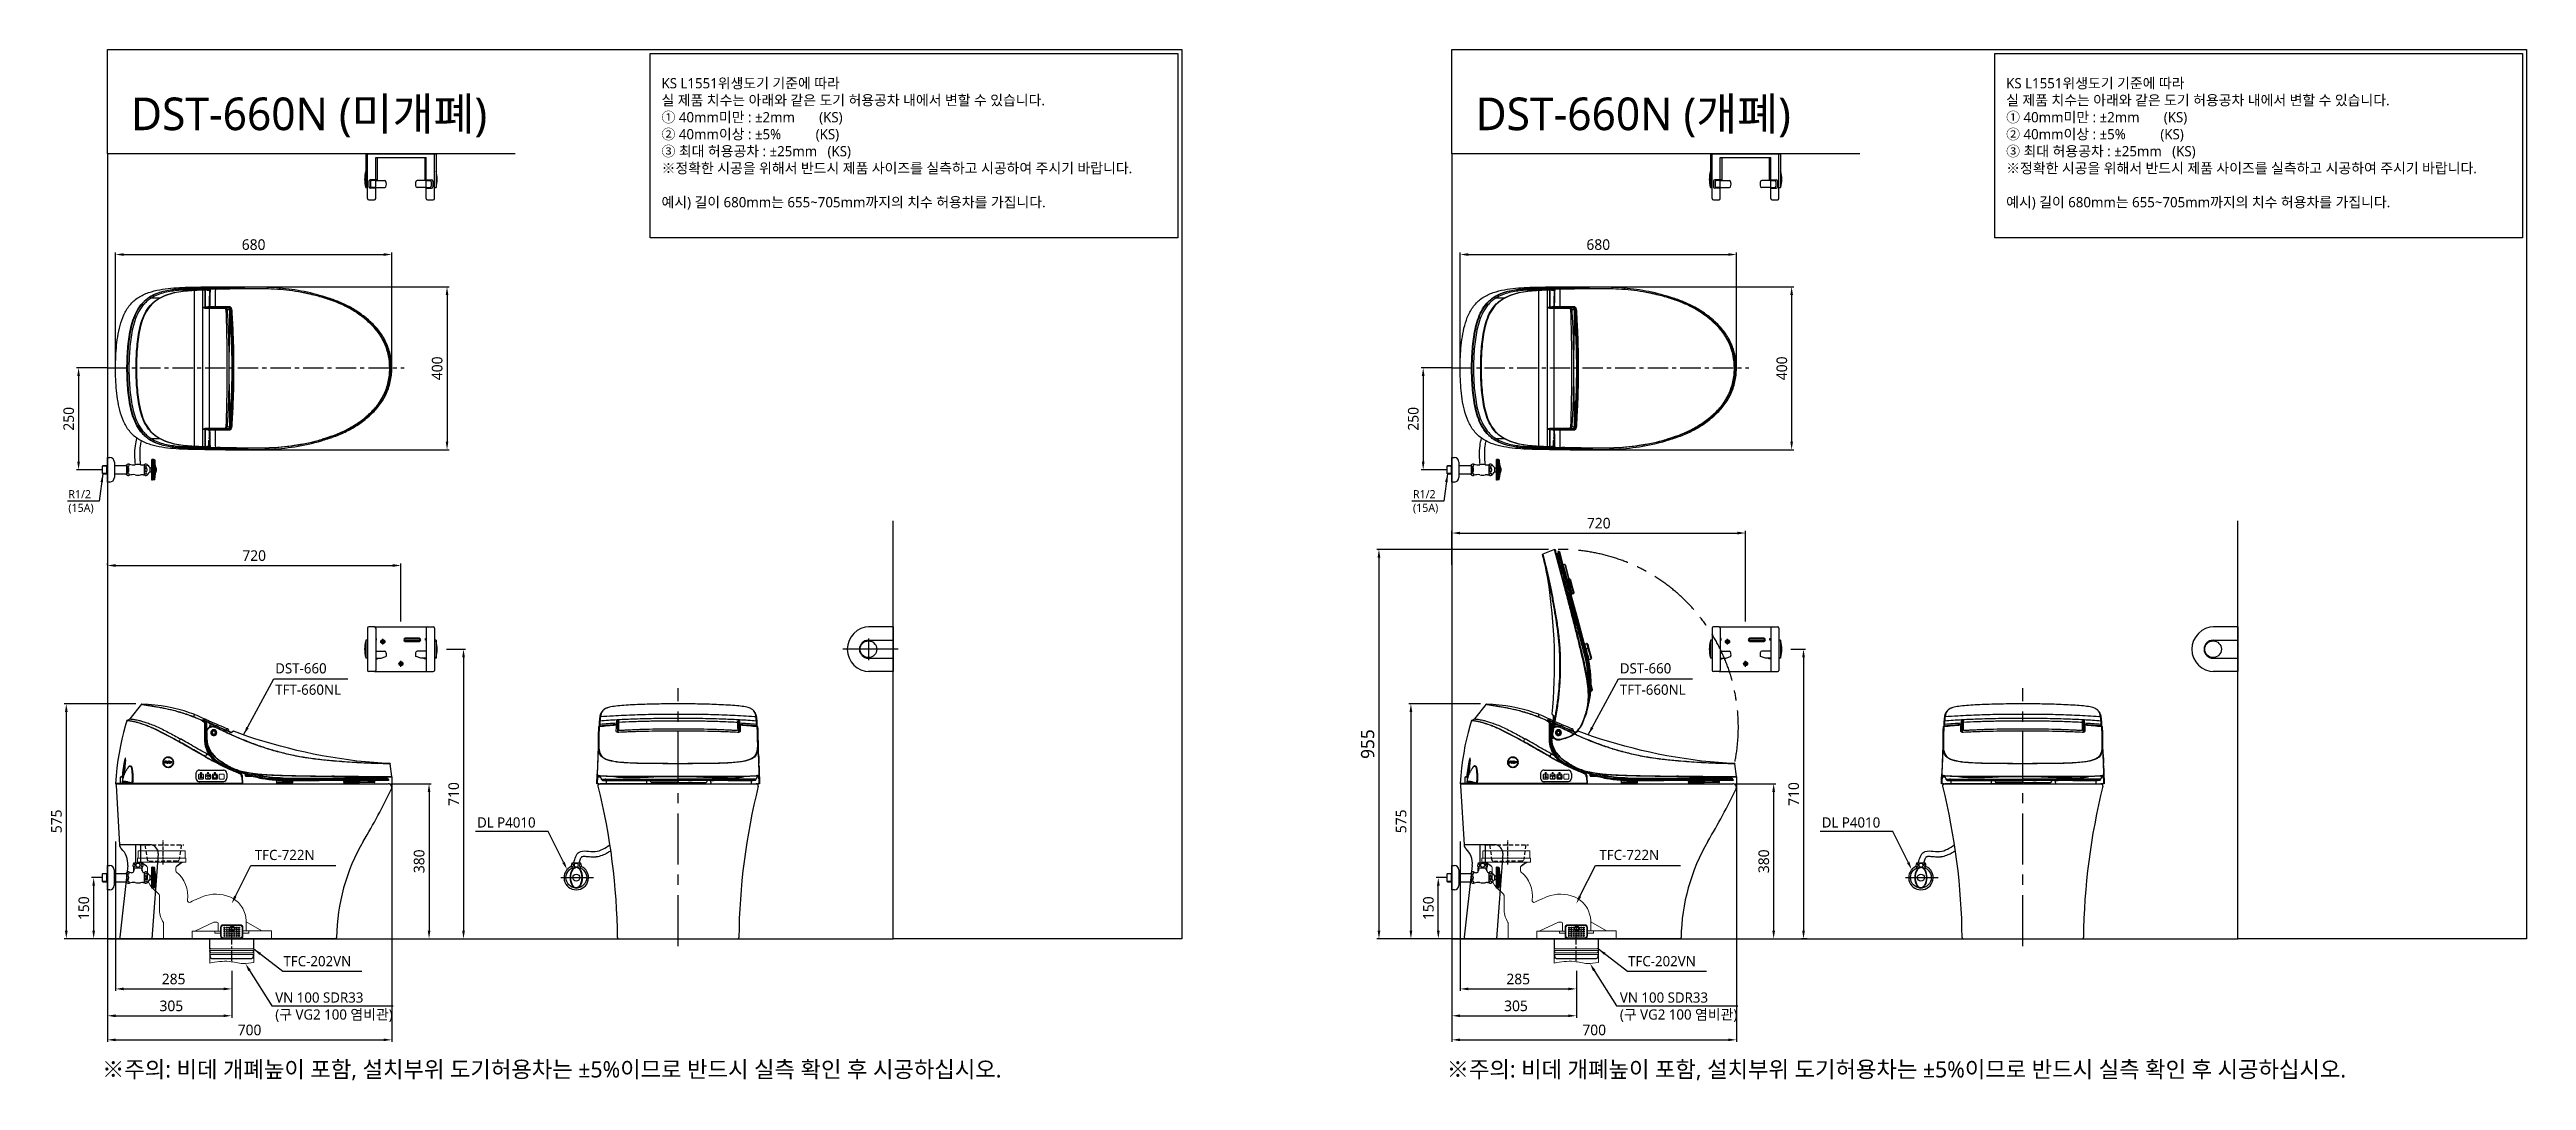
# Model space of a CAD drawing. Extents: x 2340 to 8415, y -46 to 2482.
import ezdxf
from ezdxf.lldxf.tags import DXFTag

# ---------------------------------------------------------------- set-up
doc = ezdxf.new("R2010")
doc.units = 0
doc.header["$LTSCALE"] = 20
doc.header["$MEASUREMENT"] = 0
doc.linetypes.add('CENTER', pattern=[2, 1.25, -0.25, 0.25, -0.25])
doc.linetypes.add('HIDDEN', pattern=[0.375, 0.25, -0.125])
doc.layers.get('0').update_dxf_attribs({"linetype": 'CONTINUOUS'})
doc.layers.get('DEFPOINTS').update_dxf_attribs({"linetype": 'CONTINUOUS'})
for name, color, linetype in [('$DDT_AUDIT_GENERATED_(3B)', 7, 'CONTINUOUS'), ('00_COMPONENTS', 7, 'CONTINUOUS'), ('1', 7, 'CONTINUOUS'), ('2', 2, 'CONTINUOUS'), ('3', 3, 'CONTINUOUS'), ('4', 4, 'CONTINUOUS'), ('6', 6, 'CONTINUOUS'), ('66', 7, 'CONTINUOUS'), ('CEN', 1, 'CENTER'), ('CENTER', 2, 'CENTER'), ('Layer 1', 7, 'CONTINUOUS')]:
    doc.layers.add(name, color=color, linetype=linetype)
doc.styles.add('GHS', font='romans', dxfattribs={"bigfont": 'ghs'})
doc.styles.add('ROMANS', font='NanumGothic.ttf', dxfattribs={"height": 10.144927})
doc.styles.get("Standard").update_dxf_attribs({"font": 'NanumGothic.ttf'})
tags = doc.linetypes.add('DASHED', pattern=[0.75, 0.5, -0.25]).pattern_tags.tags
tags[6:7] = [DXFTag(74, 4), DXFTag(75, 0), DXFTag(340, '0'), DXFTag(46, 1.0), DXFTag(50, 0.0), DXFTag(44, 0.0), DXFTag(45, 0.0)]
tags[4:5] = [DXFTag(74, 4), DXFTag(75, 0), DXFTag(340, '0'), DXFTag(46, 1.0), DXFTag(50, 0.0), DXFTag(44, 0.0), DXFTag(45, 0.0)]
doc.dimstyles.get("Standard").update_dxf_attribs({"dimtxt": 2.7, "dimasz": 2.5, "dimexe": 1.5, "dimexo": 1.5, "dimgap": 1.5, "dimtad": 1, "dimdec": 0, "dimlfac": 10, "dimzin": 0, "dimdsep": 46, "dimtxsty": 'Standard', "dimcen": 0, "dimclrt": 2, "dimadec": 0, "dimazin": 0, "dimtfac": 1, "dimtdec": 0, "dimtmove": 0, "dimatfit": 3, "dimfxl": 0, "dimtolj": 1, "dimtzin": 0, "dimarcsym": 0})

msp = doc.modelspace()

# ---------------------------------------------------------------- texts
at = {"char_height": 80, "width": 1333.024, "attachment_point": 1, "style": 'GHS'}
for s, insert in [('{\\fNanumGothic|b0|i0|c0|p50;DST-660N\\fNanumGothic|b0|i0|c129|p50; (미개폐)}', (2539.8, 2363.9)), ('{\\fNanumGothic|b0|i0|c0|p50;DST-660N\\fNanumGothic|b0|i0|c129|p50; (개폐)}', (5837.4, 2363.9))]:
    msp.add_mtext(s, dxfattribs=dict(at, insert=insert))
at = {"layer": '2', "attachment_point": 4, "style": 'ROMANS'}
for s, insert, char_height in [('KS L1551위생도기 기준에 따라 \\P실 제품 치수는 아래와 같은 도기 허용공차 내에서 변할 수 있습니다. \\P① 40mm미만 : ±2mm       (KS) \\P② 40mm이상 : ±5%          (KS)\\P③ 최대 허용공차 : ±25mm   (KS)\\P※정확한 시공을 위해서 반드시 제품 사이즈를 실측하고 시공하여 주시기 바랍니다.\\P\\P예시) 길이 680mm는 655~705mm까지의 치수 허용차를 가집니다.', (3840.8, 2250.4), 25), ('KS L1551위생도기 기준에 따라 \\P실 제품 치수는 아래와 같은 도기 허용공차 내에서 변할 수 있습니다. \\P① 40mm미만 : ±2mm       (KS) \\P② 40mm이상 : ±5%          (KS)\\P③ 최대 허용공차 : ±25mm   (KS)\\P※정확한 시공을 위해서 반드시 제품 사이즈를 실측하고 시공하여 주시기 바랍니다.\\P\\P예시) 길이 680mm는 655~705mm까지의 치수 허용차를 가집니다.', (7138.5, 2250.4), 25), ('R1/2\\P(15A)', (2386.1, 1372.5), 20), ('R1/2\\P(15A)', (5683.7, 1372.5), 20), ('DST-660', (2893.5, 964.2), 25), ('DST-660', (6191.1, 964.2), 25), ('DL P4010', (3388.5, 586.3), 25), ('DL P4010', (6686.2, 586.3), 25), ('TFC-722N', (2843.3, 506.6), 25), ('TFC-722N', (6140.9, 506.6), 25), ('TFC-202VN', (2913.6, 246.1), 25), ('TFC-202VN', (6211.2, 246.1), 25), ('VN 100 SDR33\\P(구 VG2 100 염비관)', (2893.5, 133.6), 25), ('VN 100 SDR33\\P(구 VG2 100 염비관)', (6191.2, 133.6), 25)]:
    msp.add_mtext(s, dxfattribs=dict(at, insert=insert, char_height=char_height))
at = {"layer": '2', "char_height": 25, "width": 162.5, "attachment_point": 4, "style": 'ROMANS'}
for insert in [(2893.5, 911.8), (6191.1, 911.8)]:
    msp.add_mtext('TFT-660NL', dxfattribs=dict(at, insert=insert))
at = {"layer": '3', "color": 1, "char_height": 40, "attachment_point": 1, "style": 'GHS'}
for insert in [(2468.9, 1.1), (5766.5, 1.1)]:
    msp.add_mtext_dynamic_manual_height_columns('{\\fNanumGothic|b0|i0|c129|p50;※주의: 비데 개폐높이 포함, 설치부위 도기허용차는 ±5%이므로 반드시 실측 확인 후 시공하십시오.}', width=2648.262, gutter_width=13.5, heights=[0], dxfattribs=dict(at, insert=insert))

# ---------------------------------------------------------------- blocks, each defined once
blk = doc.blocks.new('*D22')
at = {"color": 3, "lineweight": -2}
for p, q in [((5799.4, 539.7), (5799.4, 173.3)), ((6084.4, 222.6), (6084.4, 173.3)), ((5819.4, 178.3), (6064.4, 178.3))]:
    blk.add_line(p, q, dxfattribs=at)
at = {"color": 3}
for points in [[(5819.4, 181.6), (5819.4, 174.9), (5799.4, 178.3)], [(6064.4, 181.6), (6064.4, 174.9), (6084.4, 178.3)]]:
    blk.add_solid(points, dxfattribs=at)
at = {"layer": 'DEFPOINTS', "color": 0}
for p in [(5799.4, 541.2), (6084.4, 224.1), (6084.4, 178.3)]:
    blk.add_point(p, dxfattribs=at)
at = {"color": 2, "insert": (5941.9, 202.4), "char_height": 26, "attachment_point": 5}
blk.add_mtext('\\A1;285', dxfattribs=at)
blk = doc.blocks.new('*D23')
at = {"color": 3, "lineweight": -2}
for p, q in [((6610.8, 1011.2), (6646.6, 1011.2)), ((6641.6, 991.2), (6641.6, 321.2)), ((6650.7, 301.2), (6636.6, 301.2))]:
    blk.add_line(p, q, dxfattribs=at)
at = {"color": 3}
for points in [[(6638.2, 991.2), (6644.9, 991.2), (6641.6, 1011.2)], [(6638.2, 321.2), (6644.9, 321.2), (6641.6, 301.2)]]:
    blk.add_solid(points, dxfattribs=at)
at = {"layer": 'DEFPOINTS', "color": 0}
for p in [(6609.3, 1011.2), (6641.6, 301.2), (6652.2, 301.2)]:
    blk.add_point(p, dxfattribs=at)
at = {"color": 2, "insert": (6617.5, 656.2), "char_height": 26, "attachment_point": 5, "rotation": 90}
blk.add_mtext('\\A1;710', dxfattribs=at)
blk = doc.blocks.new('*D24')
at = {"color": 3, "lineweight": -2}
for p, q in [((5779.4, 1218), (5779.4, 1301.1)), ((5799.4, 1296.1), (6479.4, 1296.1)), ((6499.4, 1079.4), (6499.4, 1301.1))]:
    blk.add_line(p, q, dxfattribs=at)
at = {"color": 3}
for points in [[(5799.4, 1299.4), (5799.4, 1292.7), (5779.4, 1296.1)], [(6479.4, 1299.4), (6479.4, 1292.7), (6499.4, 1296.1)]]:
    blk.add_solid(points, dxfattribs=at)
at = {"layer": 'DEFPOINTS', "color": 0}
for p in [(6499.4, 1296.1), (5779.4, 1216.5), (6499.4, 1077.9)]:
    blk.add_point(p, dxfattribs=at)
at = {"color": 2, "insert": (6139.4, 1320.1), "char_height": 26, "attachment_point": 5}
blk.add_mtext('\\A1;720', dxfattribs=at)
blk = doc.blocks.new('*D25')
at = {"color": 3, "lineweight": -2}
for p, q in [((5779.4, 278.8), (5779.4, 107.4)), ((6084.4, 213.5), (6084.4, 107.4)), ((5799.4, 112.4), (6064.4, 112.4))]:
    blk.add_line(p, q, dxfattribs=at)
at = {"color": 3}
for points in [[(5799.4, 115.8), (5799.4, 109.1), (5779.4, 112.4)], [(6064.4, 115.8), (6064.4, 109.1), (6084.4, 112.4)]]:
    blk.add_solid(points, dxfattribs=at)
at = {"layer": 'DEFPOINTS', "color": 0}
for p in [(5779.4, 280.3), (6084.4, 215), (6084.4, 112.4)]:
    blk.add_point(p, dxfattribs=at)
at = {"color": 2, "insert": (5936.4, 136.6), "char_height": 26, "attachment_point": 5}
blk.add_mtext('\\A1;305', dxfattribs=at)
blk = doc.blocks.new('*D26')
at = {"color": 3, "lineweight": -2}
for p, q in [((5766, 451.2), (5740.8, 451.2)), ((5745.8, 321.2), (5745.8, 431.2)), ((5777.9, 301.2), (5740.8, 301.2))]:
    blk.add_line(p, q, dxfattribs=at)
at = {"color": 3}
for points in [[(5742.5, 431.2), (5749.2, 431.2), (5745.8, 451.2)], [(5742.5, 321.2), (5749.2, 321.2), (5745.8, 301.2)]]:
    blk.add_solid(points, dxfattribs=at)
at = {"layer": 'DEFPOINTS', "color": 0}
for p in [(5745.8, 451.2), (5767.5, 451.2), (5779.4, 301.2)]:
    blk.add_point(p, dxfattribs=at)
at = {"color": 2, "insert": (5721.7, 376.2), "char_height": 26, "attachment_point": 5, "rotation": 90}
blk.add_mtext('\\A1;150', dxfattribs=at)
blk = doc.blocks.new('*D21')
at = {"color": 3, "lineweight": -2}
for p, q in [((5779.8, 1701.2), (5703.8, 1701.2)), ((5708.8, 1681.2), (5708.8, 1471.2)), ((5766, 1451.2), (5703.8, 1451.2))]:
    blk.add_line(p, q, dxfattribs=at)
at = {"color": 3}
for points in [[(5705.4, 1681.2), (5712.1, 1681.2), (5708.8, 1701.2)], [(5705.4, 1471.2), (5712.1, 1471.2), (5708.8, 1451.2)]]:
    blk.add_solid(points, dxfattribs=at)
at = {"layer": 'DEFPOINTS', "color": 0}
for p in [(5781.3, 1701.2), (5708.8, 1451.2), (5767.5, 1451.2)]:
    blk.add_point(p, dxfattribs=at)
at = {"color": 2, "insert": (5684.6, 1576.2), "char_height": 26, "attachment_point": 5, "rotation": 90}
blk.add_mtext('\\A1;250', dxfattribs=at)
blk = doc.blocks.new('BGFB')
at = {"color": 2, "linetype": 'Continuous', "lineweight": 0}
for p, q in [((-57.5, 0), (57.5, 0)), ((-57.5, 0), (-57.5, -18)), ((57.5, 0), (57.5, -18)), ((-59.5, -18), (59.5, -18)), ((-59.5, -18), (-59.5, -28)), ((-59.5, -28), (59.5, -28)), ((-36.9, -38), (-50.8, -28)), ((-34.8, -42.1), (-34.8, -65.3)), ((34.8, -42.1), (34.8, -49.1)), ((36.9, -38.1), (50.8, -28)), ((59.5, -18), (59.5, -28)), ((-24.1, -89.9), (-6.2, -107.6)), ((-5.3, -109.8), (-5.3, -146.3)), ((4.7, -215.9), (4.7, -177.4)), ((127.8, -174.9), (81.1, -197.3)), ((127.8, -174.9), (135.3, -174.9)), ((138.3, -177.9), (138.3, -197.3)), ((151.3, -181.3), (192.3, -181.3)), ((207.1, -196.8), (207.1, -171.6)), ((207.3, -174.1), (245.6, -196.4)), ((4.7, -215.9), (269.2, -215.9)), ((144.3, -197.3), (75.1, -197.3)), ((75.1, -197.3), (75.1, -215.9)), ((117.8, -240.9), (117.8, -243.9)), ((118.5, -240.4), (118.3, -240.4)), ((118.5, -240.4), (225.4, -240.4)), ((130.2, -197.3), (130.2, -202.4)), ((144.3, -202.4), (130.2, -202.4)), ((144.3, -188.3), (144.3, -208.9)), ((146.3, -188.1), (146.3, -208.6)), ((151.3, -183.1), (192.3, -183.1)), ((151.3, -213.6), (192.3, -213.6)), ((197.3, -188.1), (197.3, -208.6)), ((199.3, -188.3), (199.3, -208.9)), ((199.3, -196.8), (269.2, -196.8)), ((199.3, -202.4), (213.7, -202.4)), ((213.7, -202.4), (213.7, -196.8)), ((225.9, -240.9), (225.9, -243.9)), ((269.2, -196.8), (269.2, -215.9)), ((118.5, -244.4), (118.3, -244.4)), ((118.5, -244.4), (225.4, -244.4)), ((120.3, -250.4), (223.3, -250.4)), ((120.6, -254.4), (223, -254.4))]:
    blk.add_line(p, q, dxfattribs=at)
at = {"color": 3, "linetype": 'Continuous', "lineweight": 0}
for p, q in [((117.8, -275.3), (117.8, -215.9)), ((225.9, -273.8), (225.9, -215.9))]:
    blk.add_line(p, q, dxfattribs=at)
at = {"color": 2}
for p, q in [((118.5, -240.4), (118.4, -215.9)), ((225.2, -240.4), (223.3, -240.4)), ((225.3, -215.9), (225.2, -240.4)), ((120.3, -250.4), (118.3, -250.4)), ((118.3, -254.4), (120.6, -254.4)), ((118.5, -244.4), (120.6, -244.4)), ((118.6, -250.4), (118.5, -244.4)), ((118.6, -256.9), (118.6, -254.4)), ((120.4, -263.9), (118.6, -256.9)), ((122.4, -263.9), (120.4, -263.9)), ((122.4, -263.9), (171.8, -263.9)), ((171.8, -263.9), (221.2, -263.9)), ((223.2, -263.9), (221.2, -263.9)), ((223, -244.4), (225.2, -244.4)), ((223, -254.4), (225.4, -254.4)), ((225.1, -256.9), (223.2, -263.9)), ((225.4, -250.4), (223.3, -250.4)), ((225.2, -244.4), (225.1, -250.4)), ((225.1, -254.4), (225.1, -256.9))]:
    blk.add_line(p, q, dxfattribs=at)
blk.add_line((120.3, -240.4), (118.5, -240.4))
at = {"color": 2, "linetype": 'Continuous', "lineweight": 0}
for centre in [(153.8, -188.6), (153.8, -193.6), (153.8, -198.6), (153.8, -203.6), (153.8, -208.6)]:
    blk.add_circle(centre, 1.5, dxfattribs=at)
for centre, radius, start, end in [((-39.8, -42.1), 5, 0.04466, 54.10673), ((39.8, -42.1), 5, 125.8861, 179.75562), ((37.8, -49.1), 3, 179.75562, 231.4151), ((-10.7, -109.9), 74.8, 351.54677, 51.4151), ((1.6, -64.1), 36.4, 181.8849, 225.07334), ((-8.3, -109.8), 3, 0.08945, 45.24079), ((68.2, -121.6), 5, 171.54677, 296.5549), ((239.8, -464.9), 378.8, 110.24375, 116.5549), ((132, -202.9), 96.3, 63.28091, 103.9725), ((140.2, -174), 67, 2.08282, 58.46047), ((52.8, -143.8), 58.1, 182.47622, 213.35345), ((1.7, -177.4), 3, 0, 33.35345), ((135.3, -177.9), 3, 0, 90), ((151.3, -188.3), 7, 90, 180), ((192.3, -188.3), 7, 360, 90), ((118.3, -240.9), 0.5, 90, 180), ((151.3, -208.9), 7, 179.73808, 270), ((151.3, -188.1), 5, 90, 180), ((151.3, -208.6), 5, 180, 270), ((192.3, -188.1), 5, 0, 90), ((192.3, -208.6), 5, 270, 0), ((192.3, -208.9), 7, 270, 0), ((225.4, -240.9), 0.5, 0, 90), ((247.1, -193.8), 3, 239.7939, 270), ((118.3, -243.9), 0.5, 180, 270), ((118.3, -250.9), 0.5, 90, 180), ((118.3, -253.9), 0.5, 180, 270), ((225.4, -243.9), 0.5, 270, 360), ((225.4, -250.9), 0.5, 0, 90), ((225.4, -253.9), 0.5, 270, 0)]:
    blk.add_arc(centre, radius, start, end, dxfattribs=at)
at = {"color": 3, "linetype": 'Continuous', "lineweight": 0}
blk.add_spline([(117.8, -275.3), (166.2, -271.5), (199.4, -276.5), (225.9, -273.8)], degree=3, dxfattribs=at)
at = {"layer": '1', "color": 252, "linetype": 'Continuous'}
for q in [(-50.8, -28), (-50.1, -28.5), (-50.1, -28.5), (-50.1, -28.5)]:
    blk.add_line((-36.9, -38), q, dxfattribs=at)
at = {"layer": '1', "color": 2, "linetype": 'Continuous'}
for centre in [(159.8, -188.6), (159.8, -188.6), (159.8, -193.6), (159.8, -193.6), (159.8, -198.6), (159.8, -198.6), (159.8, -203.6), (159.8, -203.6), (159.8, -208.6), (159.8, -208.6), (165.8, -188.6), (165.8, -188.6), (165.8, -193.6), (165.8, -193.6), (165.8, -198.6), (165.8, -198.6), (165.8, -203.6), (165.8, -203.6), (165.8, -208.6), (165.8, -208.6), (171.8, -188.6), (171.8, -193.6), (171.8, -198.6), (171.8, -203.6), (171.8, -208.6), (171.8, -208.6), (177.8, -188.6), (177.8, -188.6), (177.8, -193.6), (177.8, -193.6), (177.8, -198.6), (177.8, -198.6), (177.8, -203.6), (177.8, -203.6), (177.8, -208.6), (177.8, -208.6), (183.8, -188.6), (183.8, -188.6), (183.8, -193.6), (183.8, -193.6), (183.8, -198.6), (183.8, -198.6), (183.8, -203.6), (183.8, -203.6), (183.8, -208.6), (183.8, -208.6), (189.8, -188.6), (189.8, -188.6), (189.8, -193.6), (189.8, -193.6), (189.8, -198.6), (189.8, -198.6), (189.8, -203.6), (189.8, -203.6), (189.8, -208.6), (189.8, -208.6)]:
    blk.add_circle(centre, 1.5, dxfattribs=at)
at = {"layer": '1', "color": 252, "linetype": 'Continuous'}
for centre in [(171.8, -188.6), (171.8, -193.6), (171.8, -198.6), (171.8, -203.6)]:
    blk.add_circle(centre, 1.5, dxfattribs=at)
for points, degree in [([(50.1, -28.5), (36.9, -38)], 1), ([(50.1, -28.5), (45.7, -31.7), (41.3, -34.8), (36.9, -38)], 3), ([(50.1, -28.5), (36.9, -38)], 1), ([(50.1, -28.5), (45.7, -31.7), (41.3, -34.8), (36.9, -38)], 3), ([(197.9, -139.9), (198.2, -140.5), (198.5, -141), (198.8, -141.6)], 3), ([(197.9, -139.9), (198.2, -140.5), (198.5, -141), (198.8, -141.6)], 3)]:
    blk.add_open_spline(points, degree=degree, dxfattribs=at)
at = {"layer": 'CEN'}
blk.add_line((171.8, -269.9), (171.8, -196.9), dxfattribs=at)
blk = doc.blocks.new('*D16')
at = {"color": 3, "lineweight": -2}
for p, q in [((5849.2, 877.2), (5673.7, 877.2)), ((5678.7, 857.2), (5678.7, 321.2)), ((5833.2, 301.2), (5673.7, 301.2))]:
    blk.add_line(p, q, dxfattribs=at)
at = {"color": 3}
for points in [[(5675.3, 857.2), (5682, 857.2), (5678.7, 877.2)], [(5675.3, 321.2), (5682, 321.2), (5678.7, 301.2)]]:
    blk.add_solid(points, dxfattribs=at)
at = {"layer": 'DEFPOINTS', "color": 0}
for p in [(5850.7, 877.2), (5678.7, 301.2), (5834.7, 301.2)]:
    blk.add_point(p, dxfattribs=at)
at = {"color": 2, "insert": (5654.6, 589.2), "char_height": 26, "attachment_point": 5, "rotation": 90}
blk.add_mtext('\\A1;575', dxfattribs=at)
blk = doc.blocks.new('*D17')
at = {"color": 3, "lineweight": -2}
for p, q in [((6474.2, 681.2), (6573.3, 681.2)), ((6568.3, 661.2), (6568.3, 321.2)), ((6340.9, 301.2), (6573.3, 301.2))]:
    blk.add_line(p, q, dxfattribs=at)
at = {"color": 3}
for points in [[(6565, 661.2), (6571.7, 661.2), (6568.3, 681.2)], [(6565, 321.2), (6571.7, 321.2), (6568.3, 301.2)]]:
    blk.add_solid(points, dxfattribs=at)
at = {"layer": 'DEFPOINTS', "color": 0}
for p in [(6472.7, 681.2, 0), (6339.4, 301.2), (6568.3, 301.2)]:
    blk.add_point(p, dxfattribs=at)
at = {"color": 2, "insert": (6544.2, 491.2), "char_height": 26, "attachment_point": 5, "rotation": 90}
blk.add_mtext('\\A1;380', dxfattribs=at)
blk = doc.blocks.new('*D18')
at = {"color": 3, "lineweight": -2}
for p, q in [((5799.4, 1702.7), (5799.4, 1984)), ((5819.4, 1979), (6456.9, 1979)), ((6476.9, 1702.7), (6476.9, 1984))]:
    blk.add_line(p, q, dxfattribs=at)
at = {"color": 3}
for points in [[(5819.4, 1982.3), (5819.4, 1975.7), (5799.4, 1979)], [(6456.9, 1982.3), (6456.9, 1975.7), (6476.9, 1979)]]:
    blk.add_solid(points, dxfattribs=at)
at = {"layer": 'DEFPOINTS', "color": 0}
for p in [(6476.9, 1979), (5799.4, 1701.2), (6476.9, 1701.2)]:
    blk.add_point(p, dxfattribs=at)
at = {"color": 2, "insert": (6138.2, 2003.2), "char_height": 26, "attachment_point": 5}
blk.add_mtext('\\A1;680', dxfattribs=at)
blk = doc.blocks.new('*D19')
at = {"color": 3, "lineweight": -2}
for p, q in [((6080.1, 1899.6), (6617.4, 1899.6)), ((6612.4, 1879.6), (6612.4, 1520.4)), ((6069.1, 1500.4), (6617.4, 1500.4))]:
    blk.add_line(p, q, dxfattribs=at)
at = {"color": 3}
for points in [[(6609.1, 1879.6), (6615.8, 1879.6), (6612.4, 1899.6)], [(6609.1, 1520.4), (6615.8, 1520.4), (6612.4, 1500.4)]]:
    blk.add_solid(points, dxfattribs=at)
at = {"layer": 'DEFPOINTS', "color": 0}
for p in [(6078.6, 1899.6), (6067.6, 1500.4), (6612.4, 1500.4)]:
    blk.add_point(p, dxfattribs=at)
at = {"color": 2, "insert": (6588.4, 1700), "char_height": 26, "attachment_point": 5, "rotation": 90}
blk.add_mtext('\\A1;400', dxfattribs=at)
blk = doc.blocks.new('*D20')
at = {"color": 3, "lineweight": -2}
for p, q in [((6476.9, 698.2), (6476.9, 48.4)), ((5779.4, 299.7), (5779.4, 48.4)), ((5799.4, 53.4), (6456.9, 53.4))]:
    blk.add_line(p, q, dxfattribs=at)
at = {"color": 3}
for points in [[(5799.4, 56.7), (5799.4, 50.1), (5779.4, 53.4)], [(6456.9, 56.7), (6456.9, 50.1), (6476.9, 53.4)]]:
    blk.add_solid(points, dxfattribs=at)
at = {"layer": 'DEFPOINTS', "color": 0}
for p in [(6476.9, 699.7), (5779.4, 301.2), (6476.9, 53.4)]:
    blk.add_point(p, dxfattribs=at)
at = {"color": 2, "insert": (6128.2, 77.5), "char_height": 26, "attachment_point": 5}
blk.add_mtext('\\A1;700', dxfattribs=at)
blk = doc.blocks.new('block 142')
at = {"layer": '$DDT_AUDIT_GENERATED_(3B)', "color": 7, "lineweight": 18}
blk.add_open_spline([(108.8, 165.3), (109, 165.3), (109.2, 165.3), (109.4, 165.4), (109.4, 165.4), (109.4, 165.4), (109.4, 165.4), (109.5, 165.4), (109.7, 165.5), (109.8, 165.6), (109.8, 165.6), (109.8, 165.6), (109.8, 165.6), (110, 165.7), (110.1, 165.8), (110.2, 165.9), (110.2, 165.9), (110.2, 165.9), (110.2, 165.9), (110.3, 166), (110.4, 166.2), (110.4, 166.3), (110.4, 166.3), (110.4, 166.3), (110.4, 166.3), (110.5, 166.5), (110.5, 166.7), (110.5, 166.8), (110.5, 166.8), (110.5, 166.8), (110.5, 166.8), (110.5, 167), (110.5, 167.2), (110.4, 167.3), (110.4, 167.3), (110.4, 167.3), (110.4, 167.3), (110.4, 167.5), (110.3, 167.6), (110.2, 167.8), (110.2, 167.8), (110.2, 167.8), (110.2, 167.8), (110.1, 167.9), (109.9, 168), (109.8, 168.1), (109.8, 168.1), (109.8, 168.1), (109.8, 168.1), (109.6, 168.2), (109.5, 168.3), (109.3, 168.3), (109.3, 168.3), (109.3, 168.3), (109.3, 168.3), (109.2, 168.3), (109, 168.3), (108.8, 168.3), (108.8, 168.3), (108.8, 168.3), (108.8, 168.3), (108.7, 168.3), (108.5, 168.2), (108.3, 168.2), (108.3, 168.2), (108.3, 168.2), (108.3, 168.2), (108.2, 168.1), (108.1, 168), (107.9, 167.9), (107.9, 167.9), (107.9, 167.9), (107.9, 167.9), (107.8, 167.7), (107.7, 167.6), (107.7, 167.5), (107.7, 167.5), (107.7, 167.5), (107.7, 167.5), (107.6, 167.3), (107.5, 167.1), (107.5, 167), (107.5, 167), (107.5, 167), (107.5, 167), (107.5, 166.8), (107.5, 166.6), (107.6, 166.5), (107.6, 166.5), (107.6, 166.5), (107.6, 166.5), (107.6, 166.3), (107.7, 166.1), (107.8, 166), (107.8, 166), (107.8, 166), (107.8, 166), (107.9, 165.9), (108, 165.7), (108.1, 165.6), (108.1, 165.6), (108.1, 165.6), (108.1, 165.6), (108.2, 165.5), (108.4, 165.5), (108.5, 165.4), (108.5, 165.4), (108.5, 165.4), (108.5, 165.4), (108.6, 165.4), (108.7, 165.4), (108.8, 165.3)], degree=3, knots=[0, 0, 0, 0, 1, 1, 1, 2, 2, 2, 3, 3, 3, 4, 4, 4, 5, 5, 5, 6, 6, 6, 7, 7, 7, 8, 8, 8, 9, 9, 9, 10, 10, 10, 11, 11, 11, 12, 12, 12, 13, 13, 13, 14, 14, 14, 15, 15, 15, 16, 16, 16, 17, 17, 17, 18, 18, 18, 19, 19, 19, 20, 20, 20, 21, 21, 21, 22, 22, 22, 23, 23, 23, 24, 24, 24, 25, 25, 25, 26, 26, 26, 27, 27, 27, 28, 28, 28, 29, 29, 29, 30, 30, 30, 31, 31, 31, 32, 32, 32, 33, 33, 33, 34, 34, 34, 35, 35, 35, 36, 36, 36, 37, 37, 37, 37], dxfattribs=at)
blk = doc.blocks.new('block 143')
at = {"layer": '$DDT_AUDIT_GENERATED_(3B)', "color": 7, "lineweight": 18}
blk.add_open_spline([(142.7, 165.3), (142.9, 165.3), (143, 165.3), (143.2, 165.4), (143.2, 165.4), (143.2, 165.4), (143.2, 165.4), (143.4, 165.4), (143.5, 165.5), (143.7, 165.6), (143.7, 165.6), (143.7, 165.6), (143.7, 165.6), (143.8, 165.7), (143.9, 165.8), (144, 165.9), (144, 165.9), (144, 165.9), (144, 165.9), (144.1, 166), (144.2, 166.2), (144.3, 166.3), (144.3, 166.3), (144.3, 166.3), (144.3, 166.3), (144.3, 166.5), (144.4, 166.7), (144.3, 166.8), (144.3, 166.8), (144.3, 166.8), (144.3, 166.8), (144.3, 167), (144.3, 167.2), (144.3, 167.3), (144.3, 167.3), (144.3, 167.3), (144.3, 167.3), (144.2, 167.5), (144.1, 167.6), (144, 167.8), (144, 167.8), (144, 167.8), (144, 167.8), (143.9, 167.9), (143.8, 168), (143.6, 168.1), (143.6, 168.1), (143.6, 168.1), (143.6, 168.1), (143.5, 168.2), (143.3, 168.3), (143.2, 168.3), (143.2, 168.3), (143.2, 168.3), (143.2, 168.3), (143, 168.3), (142.8, 168.3), (142.7, 168.3), (142.7, 168.3), (142.7, 168.3), (142.7, 168.3), (142.5, 168.3), (142.3, 168.2), (142.2, 168.2), (142.2, 168.2), (142.2, 168.2), (142.2, 168.2), (142, 168.1), (141.9, 168), (141.8, 167.9), (141.8, 167.9), (141.8, 167.9), (141.8, 167.9), (141.7, 167.7), (141.6, 167.6), (141.5, 167.5), (141.5, 167.5), (141.5, 167.5), (141.5, 167.5), (141.4, 167.3), (141.4, 167.1), (141.4, 167), (141.4, 167), (141.4, 167), (141.4, 167), (141.4, 166.8), (141.4, 166.6), (141.4, 166.5), (141.4, 166.5), (141.4, 166.5), (141.4, 166.5), (141.4, 166.3), (141.5, 166.1), (141.6, 166), (141.6, 166), (141.6, 166), (141.6, 166), (141.7, 165.9), (141.8, 165.7), (141.9, 165.6), (141.9, 165.6), (141.9, 165.6), (141.9, 165.6), (142.1, 165.5), (142.2, 165.5), (142.4, 165.4), (142.4, 165.4), (142.4, 165.4), (142.4, 165.4), (142.5, 165.4), (142.6, 165.4), (142.7, 165.3)], degree=3, knots=[0, 0, 0, 0, 1, 1, 1, 2, 2, 2, 3, 3, 3, 4, 4, 4, 5, 5, 5, 6, 6, 6, 7, 7, 7, 8, 8, 8, 9, 9, 9, 10, 10, 10, 11, 11, 11, 12, 12, 12, 13, 13, 13, 14, 14, 14, 15, 15, 15, 16, 16, 16, 17, 17, 17, 18, 18, 18, 19, 19, 19, 20, 20, 20, 21, 21, 21, 22, 22, 22, 23, 23, 23, 24, 24, 24, 25, 25, 25, 26, 26, 26, 27, 27, 27, 28, 28, 28, 29, 29, 29, 30, 30, 30, 31, 31, 31, 32, 32, 32, 33, 33, 33, 34, 34, 34, 35, 35, 35, 36, 36, 36, 37, 37, 37, 37], dxfattribs=at)
blk = doc.blocks.new('A$C7b8c0583')
at = {"layer": '$DDT_AUDIT_GENERATED_(3B)', "color": 7, "lineweight": 18}
blk.add_open_spline([(226.5, 25), (226.7, 25), (226.9, 25), (227, 25.1), (227, 25.1), (227, 25.1), (227, 25.1), (227.2, 25.1), (227.4, 25.2), (227.5, 25.3), (227.5, 25.3), (227.5, 25.3), (227.5, 25.3), (227.6, 25.3), (227.8, 25.5), (227.9, 25.6), (227.9, 25.6), (227.9, 25.6), (227.9, 25.6), (228, 25.7), (228, 25.9), (228.1, 26), (228.1, 26), (228.1, 26), (228.1, 26), (228.2, 26.2), (228.2, 26.4), (228.2, 26.5), (228.2, 26.5), (228.2, 26.5), (228.2, 26.5), (228.2, 26.7), (228.1, 26.9), (228.1, 27), (228.1, 27), (228.1, 27), (228.1, 27), (228, 27.2), (227.9, 27.3), (227.8, 27.5), (227.8, 27.5), (227.8, 27.5), (227.8, 27.5), (227.7, 27.6), (227.6, 27.7), (227.5, 27.8), (227.5, 27.8), (227.5, 27.8), (227.5, 27.8), (227.3, 27.9), (227.2, 27.9), (227, 28), (227, 28), (227, 28), (227, 28), (226.8, 28), (226.7, 28), (226.5, 28), (226.5, 28), (226.5, 28), (226.5, 28), (226.3, 28), (226.2, 27.9), (226, 27.8), (226, 27.8), (226, 27.8), (226, 27.8), (225.9, 27.8), (225.7, 27.7), (225.6, 27.5), (225.6, 27.5), (225.6, 27.5), (225.6, 27.5), (225.5, 27.4), (225.4, 27.3), (225.3, 27.1), (225.3, 27.1), (225.3, 27.1), (225.3, 27.1), (225.3, 27), (225.2, 26.8), (225.2, 26.7), (225.2, 26.7), (225.2, 26.7), (225.2, 26.7), (225.2, 26.5), (225.2, 26.3), (225.2, 26.2), (225.2, 26.2), (225.2, 26.2), (225.2, 26.2), (225.3, 26), (225.3, 25.8), (225.4, 25.7), (225.4, 25.7), (225.4, 25.7), (225.4, 25.7), (225.5, 25.6), (225.6, 25.4), (225.8, 25.3), (225.8, 25.3), (225.8, 25.3), (225.8, 25.3), (225.9, 25.2), (226.1, 25.1), (226.2, 25.1), (226.2, 25.1), (226.2, 25.1), (226.2, 25.1), (226.3, 25.1), (226.4, 25), (226.5, 25)], degree=3, knots=[0, 0, 0, 0, 1, 1, 1, 2, 2, 2, 3, 3, 3, 4, 4, 4, 5, 5, 5, 6, 6, 6, 7, 7, 7, 8, 8, 8, 9, 9, 9, 10, 10, 10, 11, 11, 11, 12, 12, 12, 13, 13, 13, 14, 14, 14, 15, 15, 15, 16, 16, 16, 17, 17, 17, 18, 18, 18, 19, 19, 19, 20, 20, 20, 21, 21, 21, 22, 22, 22, 23, 23, 23, 24, 24, 24, 25, 25, 25, 26, 26, 26, 27, 27, 27, 28, 28, 28, 29, 29, 29, 30, 30, 30, 31, 31, 31, 32, 32, 32, 33, 33, 33, 34, 34, 34, 35, 35, 35, 36, 36, 36, 37, 37, 37, 37], dxfattribs=at)
at = {"layer": '$DDT_AUDIT_GENERATED_(3B)', "lineweight": 0}
blk.add_open_spline([(255.1, 23.2), (255.5, 23.6), (256.1, 23.9), (256.7, 23.9), (259.3, 23.9), (261.8, 23.9), (264.4, 23.9), (265, 23.9), (265.6, 23.6), (266, 23.2), (266.4, 22.8), (266.7, 22.2), (266.7, 21.5), (266.7, 19), (266.7, 16.4), (266.7, 13.9), (266.7, 13.2), (266.4, 12.7), (266, 12.2), (265.6, 11.8), (265, 11.5), (264.4, 11.5), (261.8, 11.5), (259.3, 11.5), (256.7, 11.5), (256.1, 11.5), (255.5, 11.8), (255.1, 12.2), (254.6, 12.7), (254.4, 13.2), (254.4, 13.9), (254.4, 16.4), (254.4, 19), (254.4, 21.5), (254.4, 22.2), (254.6, 22.8), (255.1, 23.2)], degree=3, knots=[0, 0, 0, 0, 1, 1, 1, 2, 2, 2, 3, 3, 3, 4, 4, 4, 5, 5, 5, 6, 6, 6, 7, 7, 7, 8, 8, 8, 9, 9, 9, 10, 10, 10, 11, 11, 11, 12, 12, 12, 12], dxfattribs=at)
at = {"color": 7, "linetype": 'Continuous'}
for p, q in [((234.9, 128.9), (234.9, 125.8)), ((234.9, 125.8), (234.9, 125.5)), ((234.9, 125.5), (234.9, 125.2)), ((234.9, 125.2), (234.9, 122.1)), ((237.5, 126.7), (237.5, 128.6)), ((237.5, 124.3), (237.5, 126.7)), ((237.5, 122.4), (237.5, 124.3)), ((244.5, 128.6), (244.5, 126.7)), ((244.5, 126.7), (244.5, 124.3)), ((244.5, 124.3), (244.5, 122.4)), ((247.1, 125.8), (247.1, 128.9)), ((247.1, 125.5), (247.1, 125.8)), ((247.1, 125.2), (247.1, 125.5)), ((247.1, 122.1), (247.1, 125.2))]:
    blk.add_line(p, q, dxfattribs=at)
for radius, start, end in [(7.25, 144.10418, 180), (7.25, 180, 215.89582), (7, 150.62508, 209.37492), (7, 29.37492, 150.62508), (7, 209.37492, 330.62508), (6, 0, 180), (6, 180, 0), (7.25, 35.89582, 144.10418), (4.7, 138.13169, 180), (4.7, 180, 221.86831), (4.7, 41.86831, 138.13169), (3.7, 18.92464, 161.07536), (3.7, 198.92464, 341.07536), (4.7, 221.86831, 318.13169), (4.7, 0, 41.86831), (4.7, 318.13169, 0), (7.25, 0, 35.89582), (7.25, 324.10418, 0), (7, 330.62508, 29.37492), (7.25, 215.89582, 324.10418)]:
    blk.add_arc((241, 125.5), radius, start, end, dxfattribs=at)
at = {"layer": '00_COMPONENTS', "color": 7, "linetype": 'Continuous'}
for p, q in [((63.4, 194.9), (34.8, 159.1)), ((63.4, 194.9), (63.4, 194.9)), ((64.2, 195.2), (64.2, 195.2)), ((28.1, 154.9), (28.1, 154.9)), ((28.1, 154.9), (28.1, 154.9)), ((28.8, 155.6), (28.8, 155.6)), ((34.8, 159.1), (34.8, 159.1)), ((192.5, 170.4), (192.5, 170.4)), ((219.6, 158.5), (219.6, 158.5)), ((219.7, 148.6), (219.7, 145.8)), ((219.7, 145.8), (219.7, 148.6)), ((219.7, 145.8), (220, 107.4)), ((220, 107.6), (219.7, 145.8)), ((223.1, 126), (223.1, 126.2)), ((223.1, 113.1), (223.1, 126)), ((229.5, 153.9), (229.5, 153.9)), ((244.4, 143.2), (244.4, 143.2)), ((254.7, 134.7), (256.2, 134)), ((274.1, 135.1), (274.1, 135.1)), ((277.5, 128.3), (277.5, 128.3)), ((277.9, 129.6), (277.9, 129.6)), ((277.9, 129.4), (277.9, 129.6)), ((277.9, 128.1), (277.9, 128.5)), ((283.1, 126.1), (282.9, 126.2)), ((284, 126), (283.9, 125.9)), ((284, 126), (283.9, 125.9)), ((284.4, 126.4), (284, 126)), ((284.3, 126.2), (284, 126)), ((284, 126), (284, 126)), ((288.8, 129), (288.8, 129)), ((288.8, 129), (288.8, 129)), ((289.6, 129), (289.6, 129)), ((220, 107.4), (220, 107.6)), ((0, 1.1), (0, 1.1)), ((4.2, 0), (1, 0)), ((12.3, 0), (4.2, 0)), ((12.1, 1.1), (12.6, 16.3)), ((13.1, 0), (12.3, 0)), ((15.2, 0), (13.1, 0)), ((13.1, 0), (13.1, 0)), ((13.1, 0), (15.2, 0)), ((13.9, 0), (13.1, 0)), ((17.1, 17.2), (13.6, 17.2)), ((13.6, 17.2), (13.6, 17.2)), ((13.6, 17.2), (17.1, 17.2)), ((16.2, 0), (15.2, 0)), ((15.2, 0), (16.2, 0)), ((17.3, 0), (16.2, 0)), ((16.2, 0), (17.3, 0)), ((16.6, 5.6), (16.6, 5.6)), ((18.4, 17.2), (17.1, 17.2)), ((17.1, 17.2), (17.7, 17.2)), ((19.1, 0), (17.3, 0)), ((17.7, 17.2), (18.4, 17.2)), ((19.1, 17.2), (18.4, 17.2)), ((20.2, 0), (19.1, 0)), ((19.6, 0), (19.4, 0)), ((20.2, 0), (19.6, 0)), ((19.9, 1.2), (20.6, 0.7)), ((20.5, 0), (20.2, 0)), ((20.4, 0), (20.2, 0)), ((20.7, 0), (20.5, 0)), ((20.6, 0.7), (20.7, 0.6)), ((20.7, 0.6), (20.7, 0.6)), ((20.7, 0.6), (20.8, 0.5)), ((20.9, 0), (20.7, 0)), ((21, 0), (20.9, 0)), ((21, 0.4), (21, 0.4)), ((21.6, 0), (21, 0)), ((21.6, 0), (21.7, 0)), ((21.8, 0), (21.6, 0)), ((22.3, 0), (21.8, 0)), ((23.1, 0), (22.3, 0)), ((24.3, 0), (23.1, 0)), ((24.3, 59.1), (24.3, 59.1)), ((25.1, 0), (24.3, 0)), ((25.5, 0), (25.1, 0)), ((38.3, 0), (25.5, 0)), ((28.6, 36.4), (28.6, 36.4)), ((28.9, 36.9), (28.9, 36.9)), ((31.4, 40.2), (30.9, 39.7)), ((31.4, 40.2), (31.4, 40.2)), ((38.7, 0), (38.3, 0)), ((39.1, 0), (38.7, 0)), ((39.5, 0), (39.1, 0)), ((40.3, 0), (39.5, 0)), ((40.7, 0), (40.3, 0)), ((40.8, 0), (40.7, 0)), ((41.7, 0), (40.7, 0)), ((43, 0), (40.8, 0)), ((155.1, 0), (43, 0)), ((121.1, 54.5), (121.1, 54.6)), ((121.1, 54.6), (121.1, 54.6)), ((121.1, 54.5), (121.1, 50.8)), ((121.1, 50.8), (121.1, 54.5)), ((121.1, 54.5), (121.1, 54.5)), ((121.1, 50.6), (121.1, 50.8)), ((121.1, 50.8), (121.1, 50.8)), ((121.1, 50.6), (121.1, 50.6)), ((122.8, 52.6), (121.5, 52.6)), ((121.5, 50.8), (121.5, 52.6)), ((121.6, 54.6), (121.6, 54.3)), ((121.6, 54.3), (121.6, 53)), ((121.6, 53), (121.9, 53)), ((121.6, 52.5), (121.6, 50.7)), ((121.6, 52.5), (121.6, 50.7)), ((121.9, 52.5), (121.6, 52.5)), ((121.6, 50.7), (121.6, 50.7)), ((121.6, 50.6), (121.6, 50.7)), ((121.6, 50.7), (121.6, 50.7)), ((121.6, 50.6), (121.6, 50.6)), ((121.6, 50.6), (121.6, 50.6)), ((122, 55.3), (121.8, 55.3)), ((122.1, 54.8), (121.8, 54.8)), ((121.9, 53), (122.7, 53)), ((122.8, 52.5), (121.9, 52.5)), ((122.3, 55.3), (122, 55.3)), ((122.5, 54.8), (122.1, 54.8)), ((123, 55.3), (122.3, 55.3)), ((123, 54.8), (122.5, 54.8)), ((123, 53), (122.7, 53)), ((123, 52.5), (122.8, 52.5)), ((122.9, 54.8), (123, 54.8)), ((123.1, 54.8), (123.1, 54.8)), ((123.2, 54.8), (123.2, 54.8)), ((123.7, 54.5), (123.7, 54.4)), ((123.8, 53.5), (123.7, 53.4)), ((123.7, 53.4), (123.7, 53.4)), ((123.8, 53.5), (123.8, 53.5)), ((124.1, 53), (124.1, 53)), ((125.2, 55.1), (125.2, 55)), ((125.2, 55), (125.2, 52.2)), ((125.7, 55.3), (125.7, 55.3)), ((125.8, 55.1), (125.8, 55.1)), ((125.8, 55.1), (125.8, 52.1)), ((128.2, 55.1), (128.2, 55)), ((128.2, 52.1), (128.2, 55)), ((128.2, 52.1), (128.2, 52.1)), ((128.8, 55.2), (128.8, 55.2)), ((128.8, 55), (128.8, 55.1)), ((128.8, 55), (128.8, 52.2)), ((131.4, 55.4), (131.4, 55.4)), ((134, 55.1), (134, 55.1)), ((134, 55.1), (134, 55)), ((134, 50.8), (134, 55)), ((134, 50.6), (134, 50.8)), ((134, 50.6), (134, 50.6)), ((134.4, 53.2), (137.2, 53.2)), ((137.2, 52.9), (134.4, 52.9)), ((134.5, 55), (134.5, 55.1)), ((134.5, 53.3), (134.5, 55)), ((134.5, 55), (134.5, 55)), ((134.5, 55), (134.5, 53.3)), ((134.5, 53.3), (135.3, 53.3)), ((134.5, 52.8), (134.5, 50.6)), ((135.4, 52.8), (134.5, 52.8)), ((134.5, 52.8), (134.5, 50.6)), ((134.5, 52.8), (134.5, 52.8)), ((134.5, 50.6), (134.5, 50.6)), ((134.5, 50.6), (134.5, 50.6)), ((135.3, 53.3), (137.1, 53.3)), ((137.1, 52.8), (135.4, 52.8)), ((137.1, 55.1), (137.1, 55)), ((137.1, 53.3), (137.1, 55)), ((137.2, 53.2), (137.1, 53.3)), ((137.1, 50.6), (137.1, 52.8)), ((137.1, 50.6), (137.1, 50.6)), ((137.2, 55), (137.2, 53.2)), ((137.6, 55.1), (137.6, 55.1)), ((137.6, 55.1), (137.6, 50.8)), ((137.6, 55.1), (137.6, 50.8)), ((137.6, 50.8), (137.6, 50.8)), ((137.6, 50.6), (137.6, 50.8)), ((137.6, 50.6), (137.6, 50.6)), ((308.6, 0), (155.1, 0)), ((197.3, 25.3), (197.3, 13.5)), ((205.6, 33.5), (264.7, 33.5)), ((264.7, 5.2), (205.6, 5.2)), ((250.4, 51.4), (250.5, 51.3)), ((258.4, 46.9), (258.3, 47)), ((258.6, 46.7), (258.3, 46.9)), ((258.9, 46.6), (258.6, 46.7)), ((263.2, 51.1), (263.1, 51.2)), ((263.2, 51.1), (263.5, 50.9)), ((263.5, 50.9), (263.2, 51.1)), ((273, 25.3), (273, 13.5)), ((283.5, 35.3), (284.1, 35.1)), ((284.1, 35.1), (284.2, 35)), ((284.2, 35), (284.7, 34.8)), ((284.2, 34.9), (284.2, 34.9)), ((291.1, 35.4), (289.6, 36)), ((295, 30.5), (295.5, 30.2)), ((295.5, 30.2), (296.1, 30)), ((296.1, 30), (296.7, 29.7)), ((296.7, 29.7), (296.8, 29.7)), ((297.1, 29.5), (296.7, 29.6)), ((296.8, 29.7), (297, 29.6)), ((297.1, 29.4), (297.1, 29.5)), ((298, 29.1), (298, 29.1)), ((310.5, 0), (308.6, 0)), ((310.3, 20.1), (310.6, 16)), ((310.5, 16.6), (310.5, 17.3)), ((310.5, 16.6), (310.5, 16.6)), ((310.6, 16), (311.5, 1.1)), ((310.6, 16), (311.5, 1.1)), ((318.8, 19.4), (318.7, 23.4)), ((318.7, 23.4), (318.8, 19.4)), ((318.8, 19.4), (318.8, 19.4)), ((330.7, 19.4), (318.8, 19.4)), ((320.2, 18.4), (319.8, 18.4)), ((319.8, 18.4), (319.8, 18.4)), ((319.8, 18.4), (320.2, 18.4)), ((319.8, 18.4), (319.8, 18.4)), ((321.6, 18.4), (320.2, 18.4)), ((320.2, 18.4), (321.6, 18.4)), ((320.7, 18.4), (334.1, 18.4)), ((334.1, 18.4), (321.6, 18.4)), ((321.6, 18.4), (334.1, 18.4)), ((394.5, 7.1), (394.5, 7.1)), ((394.5, 7.1), (394.5, 2)), ((419.9, 0), (396.5, 0)), ((396.5, 0), (396.5, 0)), ((396.5, 0), (419.9, 0)), ((408, 8.1), (407.7, 8.1)), ((422, 8), (417.9, 8)), ((418.9, 11), (430.7, 11)), ((431.6, 0), (419.9, 0)), ((420.7, 14), (421.1, 14)), ((423.2, 8), (422, 8)), ((430.7, 11), (447.1, 11)), ((432.2, 0), (431.4, 0)), ((432.2, 0), (431.6, 0)), ((431.6, 0), (432.2, 0)), ((434.2, 6.5), (434.2, 6.5)), ((434.2, 6.5), (434.2, 2)), ((435.7, 8), (435, 8)), ((499.2, 8), (435, 8)), ((435.6, 8), (435.7, 8)), ((435.7, 8), (499.2, 8)), ((437.6, 14), (438.1, 14)), ((447.1, 11), (452.3, 11)), ((452.3, 11), (452.5, 11)), ((452.5, 11), (453.8, 11)), ((453.8, 11), (492.6, 11)), ((468.9, 14), (469.4, 14)), ((482.6, 14), (482.9, 14)), ((482.9, 14), (494.3, 14)), ((492.6, 11), (495.4, 11)), ((494.3, 14), (549.3, 14)), ((495.4, 11), (526.9, 11)), ((560.5, 8), (499.2, 8)), ((526.9, 11), (557.5, 11)), ((527.1, 57.5), (528.2, 57.4)), ((533.2, 17.7), (532.9, 17.7)), ((533, 17.7), (534, 17.7)), ((534, 17.7), (533, 17.7)), ((533, 17.7), (533.2, 17.7)), ((533.5, 17.7), (533.2, 17.7)), ((533.2, 17.7), (533.6, 17.7)), ((533.7, 17.7), (533.5, 17.7)), ((533.6, 17.7), (534, 17.7)), ((534, 17.7), (533.7, 17.7)), ((535.4, 17.7), (534, 17.7)), ((534, 17.7), (534.5, 17.7)), ((534.5, 17.7), (534, 17.7)), ((534, 17.7), (534.3, 17.7)), ((534.3, 17.7), (534.6, 17.7)), ((534.5, 17.7), (535.4, 17.7)), ((535.4, 17.7), (534.5, 17.7)), ((534.6, 17.7), (535.4, 17.7)), ((536.5, 17.7), (535.4, 17.7)), ((535.4, 17.7), (536.5, 17.7)), ((536.6, 17.7), (535.4, 17.7)), ((535.4, 17.7), (535.8, 17.7)), ((535.8, 17.7), (536.5, 17.7)), ((537.2, 17.7), (536.5, 17.7)), ((536.5, 17.7), (536.6, 17.7)), ((536.5, 17.7), (536.6, 17.7)), ((536.6, 17.7), (537.6, 17.7)), ((537.6, 17.7), (536.6, 17.7)), ((536.6, 17.7), (537.7, 17.7)), ((537.7, 17.7), (537.2, 17.7)), ((537.7, 17.7), (538.1, 17.7)), ((549.3, 14), (550.1, 14)), ((550.1, 14), (551.6, 14)), ((551.6, 14), (552.3, 14)), ((552.3, 14), (556.3, 14)), ((556.3, 14), (556.9, 14)), ((556.9, 14), (557.1, 14)), ((557.1, 14), (563.3, 14)), ((557.5, 11), (573.9, 11)), ((560.5, 8), (558.7, 8)), ((560.2, 6.5), (560.2, 6.5)), ((560.2, 6.5), (560.2, 5)), ((560.2, 5), (560.3, 5)), ((560.5, 1.8), (560.2, 5)), ((560.3, 5), (560.2, 5)), ((560.3, 5), (560.3, 5)), ((560.3, 5), (560.4, 5)), ((560.4, 5), (560.3, 5)), ((560.3, 5), (560.3, 5)), ((560.4, 5), (560.4, 5)), ((560.4, 5), (560.6, 5)), ((560.6, 5), (560.4, 5)), ((560.4, 5), (560.4, 5)), ((560.5, 8), (574.5, 8)), ((574.5, 8), (560.5, 8)), ((560.6, 5), (560.6, 5)), ((560.6, 5), (560.9, 5)), ((560.9, 5), (560.6, 5)), ((560.9, 5), (561, 5)), ((561, 5), (560.9, 5)), ((561, 5), (561.3, 5)), ((561.3, 5), (561, 5)), ((561.3, 5), (561.4, 5)), ((561.4, 5), (561.3, 5)), ((561.4, 5), (561.8, 5)), ((561.8, 5), (561.4, 5)), ((561.8, 5), (575.8, 5)), ((575.8, 5), (561.8, 5)), ((563.8, 0), (562.5, 0)), ((562.5, 0), (563.8, 0)), ((563.2, 17.5), (562.7, 17.5)), ((563.2, 17.5), (563.2, 14)), ((563.3, 14), (564.1, 14)), ((577.8, 0), (563.8, 0)), ((563.8, 0), (577.8, 0)), ((564.1, 14), (564.9, 14)), ((564.9, 14), (565.2, 14)), ((565.2, 14), (566.2, 14)), ((566.2, 14), (574.4, 14)), ((570.4, 17.5), (571.6, 17.5)), ((570.4, 17.1), (577.2, 17.1)), ((570.4, 14), (570.4, 17.1)), ((573.9, 11), (574.1, 11)), ((574.1, 11), (580.4, 11)), ((574.4, 14), (577.6, 14)), ((575.6, 8), (574.5, 8)), ((583.9, 8), (575.6, 8)), ((575.8, 5), (576.4, 5)), ((586.2, 5), (575.8, 5)), ((576.4, 5), (578.9, 5)), ((577.2, 17.4), (577.2, 14)), ((577.2, 17.4), (577.7, 17.4)), ((577.7, 17.4), (577.3, 17.4)), ((577.6, 14), (577.7, 14)), ((577.7, 14), (578, 14)), ((594.7, 0), (577.8, 0)), ((577.8, 0), (577.8, 0)), ((577.8, 0), (577.8, 0)), ((577.8, 0), (595.9, 0)), ((578, 14), (578.9, 14)), ((578.9, 14), (579.2, 14)), ((578.9, 5), (579.2, 5)), ((579.2, 14), (580.2, 14)), ((579.2, 5), (580.2, 5)), ((580.2, 14), (580.4, 14)), ((580.2, 5), (585.6, 5)), ((580.4, 14), (581.1, 14)), ((580.4, 11), (581.1, 11)), ((581.1, 14), (584.8, 14)), ((581.1, 11), (586.4, 11)), ((599.7, 8), (582.3, 8)), ((584, 8), (583.9, 8)), ((597.9, 8), (584, 8)), ((584.8, 14), (585.6, 14)), ((585.6, 14), (591.6, 14)), ((585.6, 5), (586.2, 5)), ((586.2, 5), (586.2, 5)), ((586.2, 5), (586.9, 5)), ((592.2, 5), (586.2, 5)), ((586.4, 11), (589.4, 11)), ((586.9, 5), (592.3, 5)), ((589.4, 11), (590, 11)), ((590, 11), (594.7, 11)), ((591.6, 14), (591.7, 14)), ((591.7, 14), (592, 14)), ((592, 14), (593.2, 14)), ((593.1, 5), (592.2, 5)), ((592.3, 5), (592.5, 5)), ((592.5, 5), (592.6, 5)), ((592.6, 5), (593.3, 5)), ((598.2, 5), (593.1, 5)), ((593.2, 14), (594.3, 14)), ((593.3, 5), (593.5, 5)), ((593.5, 5), (598.2, 5)), ((594.3, 14), (594.4, 14)), ((594.4, 14), (595.1, 14)), ((594.7, 11), (595.2, 11)), ((595.8, 0), (594.7, 0)), ((594.7, 0), (594.7, 0)), ((595.1, 14), (602.1, 14)), ((595.2, 17.3), (595.2, 14)), ((595.2, 17.3), (595.5, 17.3)), ((595.2, 11), (595.4, 11)), ((595.4, 11), (613, 11)), ((596, 0), (595.8, 0)), ((595.9, 0), (595.9, 0)), ((595.9, 0), (595.9, 0)), ((596, 0), (596, 0)), ((597.9, 8), (599.7, 8)), ((599.4, 8), (597.9, 8)), ((597.9, 1.8), (598.2, 5)), ((632.1, 3), (598, 3)), ((598.2, 6.5), (598.2, 5)), ((598.2, 6.5), (598.2, 6.5)), ((598.2, 5), (598.2, 5)), ((598.2, 5), (598.2, 5)), ((599.7, 8), (599.4, 8)), ((619, 8), (599.7, 8)), ((602.1, 14), (602.6, 14)), ((602.6, 14), (604.5, 14)), ((604.5, 14), (609.1, 14)), ((609.1, 14), (632.5, 14)), ((613, 11), (629.6, 11)), ((630.8, 8), (619, 8)), ((619, 8), (630.7, 8)), ((619, 8), (619, 8)), ((619, 8), (619, 8)), ((629.6, 11), (632, 11)), ((630.7, 8), (632.1, 8)), ((631.6, 8), (630.8, 8)), ((632, 8), (631.6, 8)), ((632, 11), (636.5, 11)), ((635.8, 8), (632, 8)), ((632.1, 8), (632.7, 8)), ((634.6, 3), (632.1, 3)), ((632.5, 14), (633.1, 14)), ((632.7, 8), (635.8, 8)), ((633.1, 14), (633.3, 14)), ((633.3, 14), (635, 14)), ((635, 14), (635.8, 14)), ((635.6, 3.9), (635.8, 8)), ((635.8, 14), (662.8, 14)), ((668.8, 8), (635.8, 8)), ((668.8, 8), (635.8, 8)), ((635.8, 8), (635.8, 8)), ((636.5, 11), (648.9, 11)), ((648.9, 11), (654.7, 11)), ((654.7, 11), (667.2, 11)), ((662.8, 14), (666.7, 14)), ((666.7, 14), (666.7, 11)), ((667.2, 11), (669.9, 11)), ((669.8, 9), (669.9, 11)), ((672.4, 49.9), (672.4, 49.9)), ((672.4, 49.9), (672.4, 49.9)), ((677.4, 18.2), (673.4, 49.1)), ((674.9, 17.1), (673.4, 17.1)), ((673.4, 17.1), (674.9, 17.1)), ((674.3, 17.1), (673.6, 17.1)), ((673.7, 17.1), (674.9, 17.1)), ((676.4, 17.1), (674.3, 17.1)), ((675, 17.1), (674.9, 17.1)), ((674.9, 17.1), (675, 17.1)), ((674.9, 17.1), (675.3, 17.1)), ((675.3, 17.1), (676.4, 17.1))]:
    blk.add_line(p, q, dxfattribs=at)
at = {"layer": '00_COMPONENTS', "color": 9, "linetype": 'Continuous'}
for p, q in [((63.6, 194.8), (63.4, 194.9)), ((65.6, 194.4), (63.6, 194.8)), ((28.1, 154.9), (29.3, 154.8)), ((30.4, 155.4), (28.8, 155.6)), ((29.3, 154.8), (29.6, 154.7)), ((192.5, 164.2), (192.5, 170.4)), ((213.8, 157.6), (213.9, 154.9)), ((219.6, 155.1), (219.6, 158.5)), ((222.7, 148.6), (222.9, 126.2)), ((222.9, 126.2), (222.9, 126)), ((222.9, 126), (223, 113.1)), ((224.1, 126.1), (224.1, 113.1)), ((229.5, 153.9), (229.5, 150.4)), ((244.4, 143.2), (244.4, 143.2)), ((277.5, 128.3), (277.5, 128.3)), ((223, 113.1), (223, 107.5)), ((230.8, 69.5), (230.8, 69.5)), ((12.1, 1.1), (0, 1.1)), ((16.9, 1.1), (12.1, 1.1)), ((18.2, 16.3), (12.6, 16.3)), ((16.9, 1.1), (17.2, 3.8)), ((18.8, 16.3), (18.2, 16.3)), ((20, 1.2), (19.8, 1.2)), ((19.8, 1.2), (19.8, 1.2)), ((23, 0.2), (22.9, 0.1)), ((310.5, 1.1), (155.1, 1.1)), ((248.5, 51.2), (249, 51)), ((250, 50.6), (249.9, 50.5)), ((250, 50.7), (250, 50.6)), ((258.5, 45.7), (257.8, 46)), ((258.4, 46.9), (258.3, 46.9)), ((258.3, 46.9), (258.3, 46.9)), ((258.4, 46.9), (258.9, 46.7)), ((258.9, 46.7), (258.9, 46.6)), ((258.9, 46.6), (258.9, 46.6)), ((277, 41.5), (277, 42.6)), ((278.9, 37.3), (278.9, 37.3)), ((278.9, 37.3), (278.9, 37.3)), ((279.8, 37), (280.1, 36.8)), ((280.1, 36.8), (282.2, 35.9)), ((282, 38), (282, 40)), ((283.8, 34), (282.9, 34.4)), ((283.9, 35.3), (283.8, 35.3)), ((284.2, 35.2), (283.9, 35.3)), ((284.2, 35.2), (284.2, 35)), ((284.3, 35.2), (284.2, 35.2)), ((284.2, 35.2), (284.2, 35.2)), ((297.3, 28.3), (296.7, 28.5)), ((296.9, 32.5), (297, 30.8)), ((297, 30.8), (297, 29.6)), ((297, 29.6), (297.1, 29.6)), ((297.1, 29.5), (297.1, 29.4)), ((297.1, 29.4), (297.1, 29.4)), ((297.9, 29.1), (297.7, 29.2)), ((298, 29.1), (297.9, 29.1)), ((298.2, 29), (298.1, 29)), ((298.3, 29), (298.3, 29)), ((298.6, 28.9), (298.6, 28.9)), ((302.4, 27.3), (301.9, 30.1)), ((309.6, 16), (310.5, 1.1)), ((352.6, 20.5), (352.6, 20)), ((408.5, 2), (394.5, 2)), ((421.8, 2), (408.5, 2)), ((421.8, 6.5), (433.5, 6.5)), ((421.8, 2), (421.8, 6.5)), ((433.5, 2), (421.8, 2)), ((429.7, 9), (669.8, 9)), ((433.5, 6.5), (434.2, 6.5)), ((433.5, 6.5), (433.5, 2)), ((434.2, 2), (433.5, 2)), ((535.8, 18.8), (530.3, 18.8)), ((560.2, 6.5), (561.8, 6.5)), ((560.5, 8), (560.5, 8)), ((562.1, 1.8), (560.5, 1.8)), ((561.8, 5), (561.8, 6.5)), ((561.8, 6.5), (575.8, 6.5)), ((562.1, 1.8), (561.8, 5)), ((576.1, 1.8), (562.1, 1.8)), ((575.8, 6.5), (586.2, 6.5)), ((575.8, 6.5), (575.8, 5)), ((575.8, 5), (576.1, 1.8)), ((597.9, 1.8), (576.1, 1.8)), ((576.1, 1.8), (576.1, 1.8)), ((586.2, 6.5), (598.2, 6.5)), ((595.2, 18.4), (595.5, 18.4)), ((595.5, 18.4), (677.4, 18.2)), ((631.7, 3.9), (598.1, 3.9)), ((635.6, 3.9), (631.7, 3.9)), ((673.3, 49.1), (673.4, 49.1))]:
    blk.add_line(p, q, dxfattribs=at)
at = {"layer": '00_COMPONENTS', "color": 7, "linetype": 'Continuous'}
for points in [[(64.2, 195.2), (64.2, 195.2), (64, 195.2), (63.9, 195.2), (63.8, 195.2), (63.7, 195.1), (63.6, 195), (63.5, 195), (63.4, 194.9)], [(192.5, 170.4), (181.3, 174.4), (168.5, 178.6), (155.2, 182.4), (141.3, 185.8), (126.8, 188.7), (111.7, 191.2), (96, 193.1), (79.7, 194.3), (64.2, 195.2)], [(28.1, 154.9), (23.7, 141.1), (19.4, 125.7), (15.4, 109.6), (11.8, 92.9), (8.6, 75.5), (5.8, 57.6), (3.4, 39), (1.5, 19.8), (0, 1.1)], [(28.8, 155.6), (28.8, 155.5), (28.7, 155.5), (28.5, 155.4), (28.4, 155.4), (28.3, 155.3), (28.2, 155.2), (28.1, 155), (28.1, 154.9), (28.1, 154.9)], [(34.9, 159.2), (34.5, 158.7), (33.9, 158.1), (33.3, 157.6), (32.7, 157.2), (32, 156.7), (31.4, 156.4), (30.7, 156.1), (29.9, 155.8), (29.2, 155.6), (28.8, 155.6)], [(219.6, 158.5), (217.2, 159.6), (213.7, 161.2), (210.1, 162.8), (206.8, 164.3), (203.6, 165.8), (200.5, 167.1), (197.5, 168.4), (194.6, 169.5), (192.5, 170.4)], [(229.5, 153.9), (228.9, 154.2), (227.5, 154.9), (226.1, 155.5), (224.7, 156.1), (223.4, 156.7), (222.2, 157.3), (220.9, 157.8), (219.8, 158.4), (219.6, 158.5)], [(274.1, 135.1), (269.8, 136.8), (264.5, 139), (259.3, 141.1), (254.1, 143.3), (248.9, 145.5), (243.7, 147.7), (238.6, 149.9), (233.6, 152.1), (229.5, 153.9)], [(230.5, 142), (230.6, 141.8), (230.7, 141.5), (230.8, 141.2)], [(244.4, 143.2), (243.4, 143.6), (242.4, 144), (241.3, 144.2), (240.3, 144.4), (239.2, 144.5), (238.1, 144.6), (237, 144.5), (235.9, 144.4), (234.9, 144.2), (233.8, 144), (232.8, 143.6), (231.8, 143.2), (230.8, 142.7), (230.7, 142.6)], [(230.8, 141.2), (230.9, 140.9), (231, 140.5), (231.1, 140.2), (231.3, 139.9), (231.3, 139.6)], [(277.5, 128.3), (274.6, 129.6), (270.7, 131.2), (266.9, 132.9), (263, 134.7), (259.2, 136.4), (255.3, 138.2), (251.4, 140), (247.5, 141.8), (244.4, 143.2)], [(277.9, 129.6), (277.9, 129.7), (277.8, 130.2), (277.8, 130.7), (277.6, 131.2), (277.5, 131.7), (277.3, 132.1), (277.1, 132.6), (276.8, 133), (276.5, 133.4), (276.1, 133.7), (275.8, 134.1), (275.4, 134.4), (275, 134.7), (274.6, 134.9), (274.1, 135.1)], [(282.9, 126.2), (282.8, 126.2), (282.6, 126.3), (282.5, 126.3), (282.3, 126.4), (282.1, 126.5), (281.9, 126.5), (281.7, 126.6), (281.5, 126.7), (281.3, 126.8), (281, 126.9), (280.8, 126.9), (280.6, 127), (280.3, 127.1), (280.1, 127.2), (279.8, 127.3), (279.6, 127.4), (279.3, 127.5), (279.1, 127.6), (278.8, 127.8), (278.5, 127.9), (278.2, 128), (277.9, 128.1), (277.7, 128.2), (277.5, 128.3)], [(277.9, 128.5), (277.9, 128.9), (277.9, 129.4)], [(284, 125.9), (283.9, 125.9), (283.8, 125.9), (283.8, 125.9), (283.7, 126), (283.6, 126), (283.5, 126), (283.3, 126.1), (283.2, 126.1), (283.1, 126.1)], [(284, 125.9), (284.1, 125.9), (284.1, 125.9), (284.1, 125.9), (284, 125.9), (284, 125.9), (284, 125.9)], [(285.4, 127), (284.4, 126.4), (284.3, 126.2)], [(285.4, 127), (284.5, 126.4), (284.4, 126.4)], [(286.9, 128), (286.2, 127.5), (285.4, 127)], [(287.9, 128.6), (287.6, 128.4), (286.9, 128)], [(288.8, 129), (288.7, 129), (288.5, 128.9), (288.1, 128.7), (287.6, 128.4)], [(288.8, 129), (288.7, 129), (288.4, 128.8), (288.1, 128.6), (287.9, 128.6)], [(289.6, 129), (289.5, 129.1), (289.4, 129.1), (289.3, 129.1), (289.3, 129.1), (289.2, 129.1), (289.1, 129.1), (289, 129.1), (288.9, 129), (288.8, 129)], [(672.4, 49.9), (653.3, 50.6), (633.2, 51.9), (612.8, 53.7), (592.1, 55.9), (571, 58.7), (549.5, 61.9), (528.1, 65.3), (506.9, 69), (485.9, 72.9), (465.2, 77.2), (444.7, 82), (424.4, 87.1), (404.2, 92.4), (384.2, 97.9), (364.3, 103.6), (344.5, 109.8), (324.7, 116.3), (304.7, 123.4), (289.6, 129)], [(28.6, 36.4), (27.9, 35.4), (27.3, 34.4), (26.6, 33.4), (25.9, 32.3), (25.3, 31.1), (24.6, 30), (23.9, 28.8), (23.3, 27.6), (22.7, 26.3), (22.1, 25), (21.5, 23.7), (20.9, 22.3), (20.3, 20.9), (19.8, 19.5), (19.3, 18), (18.9, 16.5), (18.4, 15), (18, 13.4), (17.7, 11.9), (17.3, 10.3), (17, 8.7), (16.8, 7), (16.6, 5.6)], [(16.6, 5.6), (16.6, 5.4), (16.6, 4.9), (16.8, 4.4), (17, 3.9), (17.3, 3.5), (17.7, 3.1), (18.2, 2.6), (18.7, 2.1), (19.3, 1.7), (19.9, 1.2)], [(24.3, 59.1), (24.2, 58.3), (24.2, 57.5), (24.2, 56.6), (24.1, 55.5), (24, 54.4), (23.9, 52.8), (23.8, 51.2), (23.6, 49.3), (23.2, 45), (22.5, 37.9), (21.5, 28.5), (20.7, 21.9)], [(20.8, 0.5), (20.9, 0.5), (20.9, 0.4), (21, 0.4), (21, 0.4)], [(25.1, 0), (25.5, 3.2), (25.6, 4)], [(28.9, 36.9), (28.8, 36.8), (28.7, 36.6), (28.6, 36.4), (28.6, 36.4)], [(29.6, 37.8), (29.1, 37.2), (28.9, 36.9)], [(30.9, 39.7), (30.5, 39.1), (30, 38.4), (29.6, 37.8)], [(121.2, 55.1), (121.2, 55), (121.2, 55), (121.2, 54.9), (121.1, 54.9), (121.1, 54.8), (121.1, 54.8), (121.1, 54.7), (121.1, 54.6), (121.1, 54.6)], [(122.5, 54.8), (122.5, 54.8), (122.6, 54.8), (122.7, 54.8), (122.8, 54.8), (122.9, 54.8)], [(123, 54.8), (123.1, 54.8), (123.1, 54.8)], [(123.1, 54.8), (123.1, 54.8), (123.2, 54.8)], [(123.2, 54.8), (123.2, 54.8), (123.2, 54.8)], [(123.2, 54.8), (123.3, 54.7), (123.4, 54.7), (123.4, 54.7), (123.5, 54.6), (123.6, 54.6), (123.6, 54.5)], [(123.6, 54.5), (123.6, 54.5), (123.7, 54.5)], [(123.7, 53.4), (123.7, 53.3), (123.6, 53.3)], [(123.7, 54.5), (123.7, 54.5), (123.7, 54.5)], [(123.7, 54.4), (123.7, 54.4), (123.7, 54.4)], [(123.7, 54.4), (123.8, 54.3), (123.8, 54.3), (123.8, 54.2), (123.8, 54.1), (123.8, 54.1), (123.9, 54), (123.9, 53.9), (123.9, 53.8), (123.8, 53.7), (123.8, 53.7), (123.8, 53.6), (123.8, 53.5)], [(124.1, 53), (124.1, 53), (124.1, 53.1), (124.2, 53.2), (124.2, 53.2), (124.3, 53.3), (124.3, 53.4), (124.4, 53.5), (124.4, 53.6), (124.4, 53.7), (124.4, 53.8), (124.4, 53.9), (124.4, 54.1), (124.4, 54.2), (124.4, 54.3), (124.3, 54.4), (124.3, 54.5), (124.2, 54.6), (124.2, 54.6), (124.1, 54.7), (124.1, 54.8), (124, 54.8)], [(128.8, 55.2), (128.8, 55.2), (128.8, 55.2), (128.7, 55.2), (128.7, 55.2)], [(128.8, 55.2), (128.8, 55.2), (128.8, 55.2)], [(130.2, 53.2), (130.2, 53.2), (130.3, 53.1), (130.5, 53), (130.6, 52.9), (130.8, 52.9), (130.9, 52.8), (131.1, 52.8), (131.2, 52.8), (131.3, 52.7)], [(279.4, 37), (279.4, 37.1), (279.3, 37.1), (279.3, 37.1), (279.3, 37.1), (279.3, 37.1), (279.2, 37.1), (279.2, 37.1), (279.2, 37.1), (279.2, 37.1), (279.2, 37.1), (279.1, 37.2), (279.1, 37.2), (279.1, 37.2), (279.1, 37.2), (279.1, 37.2), (279.1, 37.2), (279, 37.2), (279, 37.2), (279, 37.2), (279, 37.2), (279, 37.2), (279, 37.2), (279, 37.2), (279, 37.2), (279, 37.2), (279, 37.2), (279, 37.2), (279, 37.2), (278.9, 37.2), (278.9, 37.2)], [(283.5, 35.2), (283.4, 35.2), (283.3, 35.3), (283.3, 35.3), (283.2, 35.4), (283.1, 35.4), (283, 35.4), (282.9, 35.5), (282.8, 35.5), (282.7, 35.5), (282.6, 35.6), (282.6, 35.6), (282.5, 35.7), (282.4, 35.7), (282.3, 35.7), (282.2, 35.8), (282.1, 35.8), (282.1, 35.8), (282, 35.9), (281.9, 35.9), (281.8, 35.9), (281.8, 36), (281.7, 36), (281.6, 36), (281.5, 36.1), (281.5, 36.1), (281.4, 36.1), (281.3, 36.2), (281.3, 36.2), (281.2, 36.2), (281.1, 36.3), (281.1, 36.3), (281, 36.3), (280.9, 36.3), (280.9, 36.4), (280.8, 36.4), (280.7, 36.4), (280.7, 36.5), (280.6, 36.5), (280.6, 36.5), (280.5, 36.5), (280.5, 36.6), (280.4, 36.6), (280.3, 36.6), (280.3, 36.6), (280.2, 36.7), (280.2, 36.7), (280.1, 36.7), (280.1, 36.7), (280.1, 36.7), (280, 36.8), (280, 36.8), (279.9, 36.8), (279.9, 36.8), (279.8, 36.8), (279.8, 36.9), (279.8, 36.9), (279.7, 36.9), (279.7, 36.9), (279.6, 36.9), (279.6, 36.9), (279.6, 37), (279.5, 37), (279.5, 37), (279.5, 37), (279.4, 37), (279.4, 37), (279.4, 37)], [(289.6, 36), (289.5, 36), (289.2, 36.2), (288.9, 36.3), (288.7, 36.6), (288.4, 36.8), (288.4, 36.9)], [(297.3, 29.4), (297.2, 29.4), (297.2, 29.4), (297.1, 29.4)], [(297.8, 29.2), (297.8, 29.2), (297.8, 29.2), (297.7, 29.2), (297.7, 29.2), (297.6, 29.2), (297.6, 29.3), (297.5, 29.3), (297.5, 29.3), (297.4, 29.3), (297.4, 29.3), (297.3, 29.4)], [(298, 29.1), (297.9, 29.1), (297.9, 29.1), (297.8, 29.2)], [(298.6, 28.9), (298.6, 28.9), (298.6, 28.9), (298.6, 28.9), (298.5, 28.9), (298.5, 28.9), (298.5, 28.9), (298.5, 28.9), (298.5, 28.9), (298.5, 28.9), (298.5, 28.9), (298.5, 28.9), (298.5, 28.9), (298.5, 28.9), (298.4, 28.9), (298.4, 28.9), (298.4, 28.9), (298.4, 28.9), (298.4, 28.9), (298.4, 28.9), (298.3, 29), (298.3, 29), (298.3, 29), (298.3, 29), (298.2, 29), (298.2, 29), (298.2, 29), (298.2, 29), (298.1, 29), (298.1, 29), (298.1, 29.1), (298, 29.1), (298, 29.1)], [(310.3, 20.1), (310.2, 21.2), (310, 22.3), (309.6, 23.4), (309.3, 24.4), (308.8, 25.4), (308.2, 26.4), (307.6, 27.2), (307.1, 27.9)], [(393.1, 8.6), (393.2, 8.6), (393.4, 8.6), (393.5, 8.5), (393.7, 8.4), (393.8, 8.4), (393.9, 8.3), (394.1, 8.2), (394.2, 8.1), (394.2, 8), (394.3, 7.8), (394.4, 7.7), (394.4, 7.6), (394.4, 7.4), (394.5, 7.3), (394.5, 7.2), (394.5, 7.1)], [(394.4, 7.6), (394.4, 7.4), (394.5, 7.3), (394.5, 7.2), (394.5, 7.1)], [(434.2, 6.5), (434.2, 6.6), (434.2, 6.8), (434.3, 6.9), (434.3, 7), (434.3, 7.1), (434.4, 7.3), (434.5, 7.4), (434.6, 7.5), (434.7, 7.6), (434.8, 7.7), (434.9, 7.8), (435.1, 7.9), (435.2, 8), (435.4, 8), (435.6, 8)]]:
    blk.add_lwpolyline(points, dxfattribs=at)
for centre, radius, start, end in [((209.7, 145.8), 10, 59.76123, 65.13274), ((209.6, 145.7), 10.1, 43.60006, 59.74247), ((209.6, 145.8), 10.1, 32.81578, 43.53399), ((209.6, 145.8), 10.1, 0.50313, 32.79973), ((238.1, 126), 15, 175.0684, 179.35446), ((238.1, 126.2), 15, 175.59946, 179.95494), ((237.8, 126), 14.7, 179.36429, 179.96276), ((230.9, 142.2), 0.499, 119.57826, 199.40914), ((238, 126.6), 14.7, 115.26223, 119.66198), ((238.2, 126.4), 14.7, 63.70285, 68.60801), ((841.1, 1344.4), 1344.4, 243.66431, 244.13967), ((768.9, 1194.5), 1178, 244.19948, 245.36596), ((129.4, 52.9), 12.5, 108.26087, 267.41276), ((129.4, 52.9), 12.5, 108.1481, 270), ((129.4, 52.9), 12.6, 108.04014, 141.44767), ((129.3, 52.9), 12.8, 107.22094, 107.88729), ((129.4, 52.9), 12.5, 108.14803, 108.26087), ((129.4, 52.9), 12.6, 107.24832, 108.04014), ((129.4, 52.9), 12.5, 105.8302, 108.03355), ((129.4, 52.9), 12.5, 105.83016, 108.03352), ((129.4, 52.9), 12.5, 108.03355, 108.14803), ((129.4, 52.9), 12.5, 108.03352, 108.1481), ((129.4, 52.9), 12.6, 97.45301, 107.24832), ((129.3, 53), 11.9, 95.8828, 108.18664), ((129.4, 52.9), 12.5, 103.23292, 105.54866), ((129.4, 52.9), 12.5, 103.23288, 105.54871), ((129.4, 52.9), 12.5, 105.54866, 105.8302), ((129.4, 52.9), 12.5, 105.54871, 105.83016), ((129.4, 52.9), 12.5, 102.91271, 103.23292), ((129.4, 52.9), 12.5, 102.91276, 103.23288), ((129.4, 52.9), 12.5, 100.6239, 102.91276), ((129.4, 52.9), 12.5, 100.28059, 100.6239), ((129.4, 52.9), 12.5, 98.00606, 100.28059), ((129.4, 52.9), 12.5, 97.65311, 98.00606), ((129.4, 52.9), 12.6, 95.81318, 97.45301), ((129.4, 52.9), 12.5, 95.815, 97.65311), ((129.4, 52.9), 12.6, 92.54527, 95.81318), ((129.4, 52.9), 12.5, 95.23146, 95.815), ((129.4, 52.9), 12.5, 92.604, 95.20822), ((129.4, 52.9), 12.5, 95.20822, 95.23146), ((129.4, 52.9), 12.6, 87.60589, 92.54527), ((129.4, 52.9), 12.5, 90, 92.604), ((129.4, 52.9), 12.5, 87.40922, 90), ((129.4, 52.9), 12.6, 37.75471, 87.60589), ((129.4, 52.9), 12.5, 287.97265, 87.40922), ((288, 108.1), 68, 180.60499, 183.15232), ((288, 108.1), 68, 183.14912, 213.98466), ((288.1, 113), 65, 179.96208, 182.93533), ((288.1, 113), 65, 182.93533, 230.49822), ((288.1, 113), 65, 182.93533, 230.49822), ((288, 108), 68, 213.89838, 235.16519), ((288.1, 108.2), 68, 213.98619, 214.99446), ((288, 108.1), 68, 214.99384, 236.21661), ((288.1, 113), 65, 230.49822, 233.47062), ((435.2, 311.6), 312.1, 233.47089, 233.81355), ((1, 1), 1, 176.19391, 270), ((13.1, 1), 1, 178, 270), ((13.6, 16.2), 1, 90, 178), ((21.7, 0.9), 0.855, 241.44698, 251.22602), ((34.9, 17.4), 21, 233.37706, 235.26486), ((28.2, 7.7), 9.25, 235.22811, 236.08722), ((114.4, -10.7), 74.4, 170.89998, 171.22412), ((129.3, 52.9), 12.8, 175.17757, 179.99784), ((129.3, 52.9), 12.9, 180.01711, 186.45552), ((129.4, 52.9), 12.6, 175.2449, 180), ((129.4, 52.9), 12.6, 180, 186.42188), ((129.4, 52.9), 12.6, 156.00599, 175.2449), ((129.4, 52.9), 12.6, 186.42188, 269.99499), ((129.4, 52.9), 12.6, 151.15598, 156.00599), ((129.4, 52.9), 12.6, 146.3051, 151.15598), ((129.4, 52.9), 12.6, 141.44767, 146.3051), ((121.5, 50.6), 0.415, 179.97218, 182.96778), ((121.5, 50.6), 0.382, 182.98887, 184.55645), ((121.3, 50.6), 0.341, 357.69479, 0.01155), ((122.9, 52.4), 2.38, 87.0701, 88.9882), ((123, 53.6), 1.19, 82.02065, 83.03866), ((123, 53.7), 1.07, 79.91519, 82.03744), ((123, 53.8), 1.01, 80.11799, 82.36063), ((123, 53.7), 1.05, 82.35396, 83.50588), ((123, 53.9), 0.928, 76.93683, 79.92657), ((123, 53.9), 0.847, 75.64903, 76.90573), ((123, 53.9), 0.837, 45.7525, 75.67837), ((123, 53.9), 0.921, 76.05157, 77.20818), ((123, 53.8), 0.956, 77.21978, 80.12259), ((123, 54), 0.828, 39.97538, 45.70291), ((123, 53.9), 0.869, 39.74026, 45.22516), ((122.9, 53.9), 0.931, 320.67341, 328.21379), ((123, 54), 0.828, 39.4339, 39.97528), ((123, 54), 0.826, 34.69778, 39.4352), ((123, 53.9), 0.873, 34.75943, 38.10383), ((123, 53.9), 0.877, 38.10135, 38.63503), ((123, 53.9), 0.877, 38.63501, 39.23578), ((123, 53.9), 0.877, 39.23577, 39.7473), ((123, 53.9), 0.859, 33.03752, 33.6354), ((123, 53.9), 0.864, 33.63587, 34.75648), ((122.9, 53.9), 0.98, 331.69734, 334.32341), ((122.9, 53.9), 0.963, 328.19549, 331.69975), ((122.9, 53.9), 1.09, 319.28535, 319.63463), ((122.9, 53.9), 0.998, 334.33294, 339.06994), ((125.6, 55.1), 0.397, 175.88575, 180.05237), ((131.1, 52.4), 5.89, 181.97501, 183.47024), ((125.7, 52.8), 2.28, 89.44666, 90.00081), ((125.4, 55.1), 0.352, 359.96214, 3.95142), ((130.5, 52.3), 4.7, 181.64547, 182.84309), ((126.9, 52.1), 1.25, 253.2068, 255.56523), ((126.2, 52.1), 2.05, 359.72067, 0.00023), ((129.4, 52.9), 2.5, 104.91885, 105.0831), ((128.5, 55.1), 0.31, 359.95074, 4.31003), ((126.3, 52.2), 2.52, 357.09641, 0.0266), ((129.4, 52.9), 12.5, 267.41276, 270), ((129.4, 52.9), 12.5, 270, 287.97265), ((129.4, 52.9), 12.6, 269.99499, 271.00495), ((129.4, 52.9), 12.6, 271.00495, 285.94206), ((131.3, 52.8), 2.04, 89.62126, 91.071), ((133.1, 55.3), 1.69, 179.21, 179.62375), ((131.4, 53.8), 3.45, 269.2551, 270.00223), ((129.4, 52.9), 12.6, 285.94206, 290.9205), ((129.3, 52.9), 12.9, 285.92747, 290.89553), ((131.7, 51.7), 1.41, 353.92822, 0.08102), ((129.4, 52.9), 12.6, 290.9205, 355.15384), ((135.4, 55.1), 1.39, 177.29653, 178.18631), ((134.4, 50.6), 0.424, 179.98913, 181.84241), ((134.4, 50.6), 0.386, 181.82002, 185.1791), ((134.4, 48.3), 2.32, 89.4404, 90.0848), ((137.5, 50.6), 0.411, 179.94132, 183.59818), ((137.2, 48.3), 2.3, 90.19325, 90.51616), ((137.3, 50.6), 0.332, 355.59158, 0.04079), ((129.4, 52.9), 12.6, 33.57739, 37.75471), ((129.4, 52.9), 12.6, 29.4012, 33.57739), ((129.4, 52.9), 12.6, 25.18898, 29.4012), ((129.4, 52.9), 12.6, 4.034, 25.18898), ((129.4, 52.9), 12.6, 0, 4.034), ((129.4, 52.9), 12.6, 355.15384, 0), ((129.4, 52.9), 12.8, 355.05799, 359.98957), ((129.4, 52.9), 12.8, 0.01193, 4.09779), ((205.4, 25.3), 8.1, 123.87467, 176.64797), ((205.4, 25.3), 8.1, 176.64797, 180), ((205.4, 13.5), 8.1, 180, 183.35203), ((205.4, 13.5), 8.1, 183.35203, 232.16794), ((205.6, 13.5), 8.25, 230.76765, 265.71697), ((205.6, 25.3), 8.25, 94.28166, 125.28977), ((205.6, 25.3), 8.25, 90, 94.28166), ((205.6, 13.5), 8.25, 265.71697, 270), ((288, 108), 68, 235.164, 236.39692), ((288, 108), 67.9, 236.21901, 236.52916), ((288.1, 108.2), 68.1, 236.5322, 244.06118), ((288.2, 108.2), 68.2, 236.47377, 237.31023), ((459.9, 346.1), 354.5, 233.88392, 235.99892), ((288.1, 108), 68, 237.3146, 244.02003), ((561, 667), 690, 244.03596, 246.35267), ((448.9, 329.8), 335, 235.99497, 236.1309), ((437.7, 313.1), 314.8, 236.13062, 236.30042), ((264.7, 25.3), 8.25, 85.63153, 90), ((264.7, 13.5), 8.25, 270, 274.28349), ((264.7, 25.3), 8.25, 0, 85.63153), ((264.7, 13.5), 8.25, 274.28349, 0), ((521.8, 578.3), 593.1, 246.37916, 247.7269), ((479.8, 480), 486.2, 246.28164, 247.88007), ((699.1, 998.2), 1048.8, 246.78458, 247.33184), ((191.1, -222.7), 273.7, 67.07135, 67.20316), ((505.4, 538.3), 549.9, 247.73564, 248.33437), ((250.7, -81.8), 120.7, 66.93741, 67.05898), ((298.4, 28.6), 0.375, 61.58217, 62.52543), ((297.7, 15.4), 12.8, 63.95468, 68.32876), ((310.5, 1), 1, 270.00042, 3.63532), ((310.5, 1), 1, 270, 3.63637), ((401.2, 253.5), 241.5, 247.9658, 253.55865), ((319.8, 19.4), 1, 181.49525, 270.07183), ((405.1, 265.9), 254.5, 253.50808, 260.94351), ((406.1, 254), 239.6, 257.09814, 257.502), ((405.7, 252.3), 237.8, 257.50225, 257.74185), ((396.5, 2), 2, 180, 255), ((396.5, 2), 2, 255, 270), ((411.5, 344.7), 336.6, 267.64569, 267.79324), ((414, 418.2), 410.1, 267.83661, 269.122), ((418.3, 741.7), 733.7, 269.19993, 269.88115), ((429.2, 7588.4), 7574.4, 269.93934, 270.06355), ((432.2, 2), 2, 270, 285), ((432.2, 2), 2, 285, 0), ((558.7, 6.5), 1.5, 0.00253, 89.78829), ((562.5, 2), 2, 185, 270), ((714.3, 27719.4), 27702.3, 269.75373, 269.91548), ((714.3, 27716.8), 27699.8, 269.75373, 269.91543), ((714.4, 27742.7), 27725.6, 269.75387, 269.91586), ((714.4, 27765.6), 27748.5, 269.75441, 269.91589), ((596, 2), 2, 270, 355), ((599.7, 6.5), 1.5, 90.21177, 179.99736), ((634.6, 4), 1, 270.10743, 356.97329), ((672.3, 48.8), 1.21, 52.42931, 59.78449)]:
    blk.add_arc(centre, radius, start, end, dxfattribs=at)
at = {"layer": '00_COMPONENTS', "color": 9, "linetype": 'Continuous'}
for centre, radius, start, end in [((153.7, 9.7), 159.6, 64.5428, 65.606), ((-516.8, -1393.7), 1714, 64.20332, 64.46866), ((-516.5, -1393), 1714.2, 64.20336, 64.46867), ((760.9, 1252.8), 1224.8, 244.2614, 244.80587), ((756.9, 1244.1), 1214.3, 244.25651, 245.04097), ((238, 129.8), 14.7, 115.73071, 119.66054), ((283.5, 161), 55.9, 200.78118, 201.49302), ((314.3, 173.2), 89, 201.49007, 201.97437), ((238.2, 126.6), 13.6, 63.59486, 68.41533), ((238.2, 129.9), 14.7, 64.95461, 69.52619), ((765.7, 1256.9), 1229.7, 244.92163, 246.61232), ((740.7, 1209.2), 1175.8, 245.03887, 246.27405), ((314.5, 85.1), 50.5, 121.91077, 122.25165), ((-1044.8, -2022), 2448.6, 60.08732, 60.54807), ((634.1, 818.9), 859, 241.19207, 241.52827), ((650, 846.7), 890.4, 241.15825, 243.31893), ((221.1, 329.8), 222.2, 270.12257, 270.50352), ((812.6, 1144.2), 1222.1, 241.2135, 241.41113), ((643.4, 834.6), 877.3, 241.48564, 243.24847), ((783.7, 1091.2), 1161.7, 241.41148, 241.57639), ((288.2, 108.1), 69.2, 210.33866, 213.90541), ((450, 332), 336.3, 233.5061, 236.36142), ((-2.6, 769.9), 769.1, 271.45777, 271.67105), ((28.2, 12.6), 14.1, 228.09835, 228.50565), ((33.1, 18.6), 21.9, 231.11923, 233.41097), ((20.9, 1), 1.08, 174.13401, 184.06528), ((36.7, 23.4), 27.8, 233.44573, 235.41566), ((18.1, -3.6), 4.99, 53.73939, 55.42485), ((21.7, 1), 0.976, 214.13654, 224.24709), ((289.4, -38.7), 269.3, 170.82135, 171.68814), ((215.6, -24.5), 192.8, 172.27021, 172.68185), ((213.2, -24.2), 190.3, 171.45289, 172.27122), ((93.7, 12.1), 69, 157.66797, 157.84749), ((43.2, 32.9), 14.4, 156.19516, 157.6707), ((28.9, 37.6), 1.18, 33.38766, 36.06753), ((15.5, -54.4), 60, 66.83375, 68.94758), ((19.6, -44.6), 49.3, 65.98541, 66.77161), ((43.7, 9.4), 9.76, 246.00527, 252.08831), ((33.3, 37), 6.65, 6.51568, 11.20816), ((42.9, 5.5), 4.88, 238.28884, 246.43361), ((43.7, 9.5), 9.86, 252.0465, 252.78467), ((31.8, 36.4), 9.52, 10.72046, 14.66086), ((47.2, -95.9), 97.2, 92.87939, 93.71022), ((287.4, 106.9), 67.6, 236.39172, 243.22583), ((290.9, 113.7), 75.4, 243.1706, 243.95031), ((562, 669), 693.3, 244.03836, 246.26587), ((568.4, 687.1), 711.3, 244.20198, 245.70672), ((569, 688.3), 709.7, 244.16306, 245.70554), ((453.1, 431.9), 431.2, 245.72448, 246.08645), ((436.7, 395), 390.9, 246.08582, 246.32672), ((224.9, -90.5), 138.7, 66.68832, 66.826), ((408.8, 331.4), 321.4, 246.33212, 246.46581), ((378.6, 261.9), 245.6, 246.46082, 246.90039), ((339.3, 170.1), 145.8, 246.93257, 247.12452), ((284.9, 38), 2.83, 208.96103, 216.6705), ((285, 37.9), 2.84, 240.00644, 246.46061), ((521, 576.5), 592.1, 246.38193, 247.73351), ((363, 192.6), 176, 248.03605, 248.24172), ((498.1, 520.7), 531.7, 247.81912, 248.36376), ((326.9, 102.2), 78.6, 248.37294, 248.50536), ((315.3, 72.6), 46.8, 248.52713, 248.70667), ((307.1, 51.4), 24.1, 248.7712, 248.97055), ((423.2, 6.7), 1.36, 90.02907, 98.20169), ((431.6, 1.8), 1.8, 270.02823, 277.95014)]:
    blk.add_arc(centre, radius, start, end, dxfattribs=at)
for points, knots in [([(64.2, 195.2), (64.2, 195.3), (64.8, 195.1), (65.1, 195.1), (66.4, 194.8), (69, 194.2), (72.9, 193.4), (78.2, 192.5), (84.5, 191.5), (93, 190.2), (108.6, 187.7), (131.8, 183.2), (161.8, 175.3), (182.2, 168.2), (192.5, 164.2)], [0, 0, 0, 0, 0.001471, 0.00625, 0.014787, 0.02735, 0.06903, 0.103026, 0.150223, 0.214757, 0.297305, 0.508848, 0.750424, 1, 1, 1, 1]), ([(192, 163.3), (187.9, 164.9), (179.6, 168.1), (163, 173.7), (142.6, 179.6), (119.5, 184.9), (99.8, 188.5), (85, 190.9), (75.3, 192.4), (69.5, 193.5), (66.7, 194.1), (65.6, 194.4)], [0, 0, 0, 0, 0.101981, 0.203439, 0.402769, 0.590171, 0.749258, 0.863256, 0.934023, 0.975595, 1, 1, 1, 1]), ([(161.1, 99.8), (152.5, 104.8), (135.3, 114.4), (113.6, 125.7), (96.5, 133.9), (81.1, 140.7), (64.8, 146.8), (49.5, 151.3), (38.4, 153.6), (32.5, 154.4), (29.6, 154.7)], [0, 0, 0, 0, 0.208044, 0.412742, 0.511473, 0.605095, 0.764649, 0.873994, 0.939839, 1, 1, 1, 1]), ([(30.4, 155.4), (33.1, 155.1), (38.7, 154.4), (49, 152.3), (59.6, 149.4), (70.9, 145.5), (85.7, 139.8), (105.7, 130.7), (130.3, 117.9), (147, 108.7), (155.3, 104)], [0, 0, 0, 0, 0.060207, 0.124619, 0.230859, 0.303339, 0.387694, 0.58047, 0.788051, 1, 1, 1, 1]), ([(34.8, 159.2), (34.8, 159.2), (34.9, 159.2), (34.9, 159.2), (35, 159.2), (35.1, 159.1), (35.2, 159.1), (35.5, 159.1), (35.8, 159.1), (36.4, 159), (37.1, 159), (37.9, 158.9), (38.9, 158.8), (40, 158.6), (42, 158.4), (45.1, 157.9), (49.8, 157.1), (56.2, 155.8), (64.6, 153.7), (75, 150.5), (87.3, 146.1), (100.9, 140.4), (115.2, 133.7), (129.8, 126.2), (144.5, 118.4), (154.3, 113), (159.1, 110.2)], [0, 0, 0, 0, 0.000114, 0.000443, 0.000991, 0.001755, 0.002738, 0.003943, 0.007046, 0.011113, 0.016192, 0.022347, 0.029649, 0.038182, 0.048146, 0.073459, 0.108102, 0.155315, 0.218702, 0.300415, 0.399119, 0.510224, 0.628721, 0.751025, 0.875124, 1, 1, 1, 1]), ([(192, 163.3), (192.1, 163.4), (192.2, 163.6), (192.3, 163.9), (192.4, 164.1), (192.4, 164.1), (192.5, 164.2), (192.5, 164.2)], [0, 0, 0, 0, 0.355737, 0.67992, 0.901949, 0.96686, 1, 1, 1, 1]), ([(213.4, 154), (211.7, 154.9), (204.6, 158.1), (197.5, 161.2), (192, 163.3)], [0, 0, 0, 0, 0.250211, 1, 1, 1, 1]), ([(192.5, 164.2), (196.1, 162.8), (203.3, 159.7), (210.4, 156.5), (213.9, 154.9)], [0, 0, 0, 0, 0.4997, 1, 1, 1, 1]), ([(213.4, 154), (213.5, 154.1), (213.6, 154.3), (213.7, 154.6), (213.8, 154.8), (213.8, 154.9), (213.9, 154.9)], [0, 0, 0, 0, 0.354391, 0.682257, 0.908827, 1, 1, 1, 1]), ([(213.4, 154), (213.8, 153.9), (215.1, 153.2), (216.2, 152.1), (216.8, 151.2)], [0, 0, 0, 0, 0.250891, 1, 1, 1, 1]), ([(216.8, 151.2), (217.4, 150.5), (218.3, 148.7), (218.7, 146.8), (218.7, 145.9)], [0, 0, 0, 0, 0.500048, 1, 1, 1, 1]), ([(218.7, 145.9), (218.8, 145.9), (219, 145.9), (219.2, 145.9), (219.4, 145.9), (219.5, 145.9), (219.6, 145.9), (219.7, 145.9), (219.7, 145.9), (219.7, 145.8)], [0, 0, 0, 0, 0.36465, 0.543813, 0.704424, 0.834845, 0.928693, 0.982551, 1, 1, 1, 1]), ([(219.6, 155.1), (219.7, 155), (219.7, 154.8), (219.7, 154.6), (219.6, 154.4)], [0, 0, 0, 0, 0.346818, 1, 1, 1, 1]), ([(221.9, 152.9), (221.7, 153.1), (220.9, 153.6), (220.2, 154.1), (219.6, 154.4)], [0, 0, 0, 0, 0.252347, 1, 1, 1, 1]), ([(219.7, 148.6), (219.7, 148.6), (219.7, 148.6), (219.7, 148.6), (219.8, 148.6), (219.9, 148.6), (220, 148.6), (220.3, 148.6), (220.6, 148.5), (221, 148.5), (221.6, 148.5), (222.1, 148.6), (222.5, 148.6), (222.7, 148.6)], [0, 0, 0, 0, 0.004995, 0.019464, 0.043303, 0.076343, 0.118344, 0.168829, 0.293085, 0.444514, 0.617421, 0.805365, 1, 1, 1, 1]), ([(222.3, 153.8), (222.3, 153.8), (222.3, 153.7), (222.1, 153.4), (222, 153.1), (221.9, 152.9)], [0, 0, 0, 0, 0.08922, 0.308239, 1, 1, 1, 1]), ([(224.1, 126.1), (223.9, 126.1), (223.6, 126.1), (223.3, 126), (223.2, 126), (223.1, 126)], [0, 0, 0, 0, 0.641115, 0.878293, 1, 1, 1, 1]), ([(223.1, 126), (223.1, 126), (223.1, 126), (223.1, 126), (223.1, 126)], [0, 0, 0, 0, 0.720534, 1, 1, 1, 1]), ([(224.1, 126.1), (224.1, 127.2), (224.4, 129.5), (226, 133.7), (229.9, 138.2), (235.4, 140.2), (239.9, 140.2), (242.2, 139.6), (243.2, 139.2)], [0, 0, 0, 0, 0.125401, 0.250824, 0.499933, 0.749021, 0.874456, 1, 1, 1, 1]), ([(229.5, 150.4), (229.5, 150.4), (229.4, 150.3), (229.3, 150), (229.1, 149.7), (229, 149.5)], [0, 0, 0, 0, 0.089812, 0.309059, 1, 1, 1, 1]), ([(230.7, 142.6), (230.7, 142.6), (230.7, 142.6), (230.7, 142.6), (230.7, 142.6)], [0, 0, 0, 0, 0.27981, 1, 1, 1, 1]), ([(230.7, 142.6), (230.7, 142.5), (230.9, 142), (231.1, 141.6), (231.2, 141.2)], [0, 0, 0, 0, 0.226767, 1, 1, 1, 1]), ([(243.4, 143.6), (241.5, 144.3), (237.4, 145), (233.4, 144), (231.6, 143.1)], [0, 0, 0, 0, 0.500207, 1, 1, 1, 1]), ([(244.3, 138.7), (244.4, 138.9), (244.5, 139.2), (244.6, 139.5), (244.7, 139.6), (244.7, 139.6)], [0, 0, 0, 0, 0.678372, 0.905183, 1, 1, 1, 1]), ([(528.1, 56.5), (516.2, 57.6), (498.1, 59.4), (474.1, 62.6), (456, 65.5), (437.9, 69), (419.8, 73), (401.7, 77.5), (383.6, 82.4), (365.6, 87.9), (347.8, 94), (330.1, 100.5), (306.9, 109.8), (278.1, 122.3), (255.5, 133.2), (244.3, 138.7)], [0, 0, 0, 0, 0.121332, 0.182708, 0.244348, 0.306288, 0.368554, 0.431174, 0.494182, 0.557523, 0.620859, 0.684058, 0.747216, 0.873536, 1, 1, 1, 1]), ([(244.4, 143.2), (244.5, 142.9), (244.6, 141.7), (244.7, 140.5), (244.7, 139.6)], [0, 0, 0, 0, 0.210811, 1, 1, 1, 1]), ([(267.6, 132.8), (267.6, 132.8), (267.6, 132.8), (267.5, 132.7), (267.5, 132.7)], [0, 0, 0, 0, 0.095968, 1, 1, 1, 1]), ([(267.6, 132.8), (268, 132.6), (268.7, 132.3), (269.6, 132), (270.2, 131.8), (270.7, 131.6), (271, 131.5), (271.3, 131.4), (271.5, 131.3), (271.6, 131.3), (271.7, 131.3), (271.8, 131.2), (271.8, 131.2)], [0, 0, 0, 0, 0.335034, 0.488199, 0.629894, 0.760013, 0.819388, 0.873475, 0.920884, 0.960015, 0.988379, 1, 1, 1, 1]), ([(271.8, 131.2), (272, 131.4), (272.2, 131.6), (272.4, 132.2), (272.4, 132.7), (272.4, 132.9)], [0, 0, 0, 0, 0.280988, 0.529027, 1, 1, 1, 1]), ([(271.8, 131.2), (272, 131.2), (272.4, 130.9), (272.9, 130.6), (273.1, 130.2)], [0, 0, 0, 0, 0.246737, 1, 1, 1, 1]), ([(272.4, 132.9), (272.4, 133.1), (272.4, 133.2), (272.5, 133.4), (272.6, 133.6), (272.8, 133.8), (273.1, 134), (273.3, 134.3), (273.6, 134.6), (273.8, 134.8), (274, 135), (274, 135), (274.1, 135.1), (274.1, 135.1)], [0, 0, 0, 0, 0.123672, 0.180081, 0.237486, 0.347712, 0.448414, 0.622428, 0.761576, 0.867446, 0.941533, 0.985228, 1, 1, 1, 1]), ([(277.9, 129.6), (277.9, 129.6), (277.9, 129.6), (277.8, 129.6), (277.8, 129.6), (277.7, 129.6), (277.6, 129.6), (277.4, 129.6), (277.1, 129.5), (276.8, 129.4), (276.5, 129.4), (276.3, 129.3), (276.2, 129.2), (276, 129.2), (275.8, 129.2), (275.6, 129.3), (275.3, 129.4), (274.9, 129.6), (274.5, 129.7), (274.3, 129.7)], [0, 0, 0, 0, 0.002545, 0.010354, 0.023759, 0.043127, 0.068842, 0.101315, 0.188286, 0.307816, 0.381312, 0.421814, 0.464933, 0.510425, 0.561102, 0.621507, 0.690378, 0.843145, 1, 1, 1, 1]), ([(277.5, 128.3), (278.4, 127.9), (280.2, 127.2), (281.9, 126.5), (282.7, 126.3)], [0, 0, 0, 0, 0.541084, 1, 1, 1, 1]), ([(282.7, 126.3), (282.8, 126.2), (283.3, 126.1), (283.8, 125.9), (284.1, 125.8)], [0, 0, 0, 0, 0.308713, 1, 1, 1, 1]), ([(284.1, 125.8), (284.2, 125.8), (284.3, 125.8), (284.4, 125.8), (284.5, 125.8)], [0, 0, 0, 0, 0.31836, 1, 1, 1, 1]), ([(287.5, 127.9), (287.3, 127.7), (286.3, 127.1), (285.3, 126.4), (284.5, 125.8)], [0, 0, 0, 0, 0.204251, 1, 1, 1, 1]), ([(284.5, 125.8), (284.5, 125.8), (284.5, 125.8), (284.5, 125.8), (284.5, 125.8)], [0, 0, 0, 0, 0.313862, 1, 1, 1, 1]), ([(289.6, 129), (289.6, 129), (289.5, 129), (289.5, 129), (289.5, 129), (289.4, 129), (289.3, 128.9), (289.1, 128.8), (288.8, 128.7), (288.5, 128.5), (288.2, 128.3), (287.9, 128.1), (287.8, 128)], [0, 0, 0, 0, 0.003783, 0.015161, 0.034178, 0.060879, 0.137522, 0.245491, 0.385213, 0.557143, 0.761769, 1, 1, 1, 1]), ([(24.3, 59.1), (24.3, 59.3), (24.3, 59.8), (24.3, 60.4), (24.3, 60.9), (24.2, 61.3), (24.2, 61.6), (24.2, 61.9), (24.2, 62.1), (24.1, 62.2), (24.1, 62.3), (24, 62.4), (23.9, 62.3), (23.8, 62.1), (23.7, 61.8), (23.5, 61.2), (23.4, 60.5), (23.2, 59.7), (23.1, 59), (22.9, 58.2), (22.7, 57.2), (22.5, 55.9), (22.3, 54.4), (22.1, 52.9), (21.8, 50.8), (21.5, 48.2), (21.1, 45.2), (20.7, 42.1), (20.4, 39), (20, 34.8), (19.5, 29.7), (19, 23.5), (18.7, 19.3), (18.5, 17.2)], [0, 0, 0, 0, 0.015345, 0.030497, 0.037955, 0.045285, 0.052406, 0.059134, 0.062214, 0.064932, 0.067023, 0.068435, 0.070318, 0.072979, 0.079466, 0.094033, 0.10928, 0.124787, 0.140428, 0.156148, 0.171922, 0.203568, 0.235297, 0.267076, 0.298888, 0.36257, 0.426296, 0.490044, 0.5538, 0.61756, 0.745068, 0.872551, 1, 1, 1, 1]), ([(24.4, 60.6), (24.4, 60.8), (24.4, 61.2), (24.4, 61.6), (24.3, 61.9), (24.3, 62.1), (24.3, 62.3), (24.2, 62.5), (24.2, 62.6), (24.1, 62.6), (24, 62.6), (23.9, 62.5), (23.7, 62.3), (23.5, 61.8), (23.3, 61.2), (23.1, 60.8), (23.1, 60.6)], [0, 0, 0, 0, 0.14701, 0.217725, 0.285513, 0.348865, 0.405065, 0.429158, 0.449703, 0.466521, 0.481099, 0.516101, 0.56738, 0.698296, 0.845674, 1, 1, 1, 1]), ([(155.3, 104), (155.9, 104.9), (157.2, 107), (158.5, 109), (159.1, 110.2)], [0, 0, 0, 0, 0.455031, 1, 1, 1, 1]), ([(220.5, 66.8), (209.6, 72.8), (187.8, 85.3), (166.2, 97.8), (155.3, 104)], [0, 0, 0, 0, 0.500012, 1, 1, 1, 1]), ([(220.2, 66.2), (210.3, 71.6), (190.6, 82.9), (171, 94.2), (161.1, 99.8)], [0, 0, 0, 0, 0.500101, 1, 1, 1, 1]), ([(224.1, 73.2), (220.1, 75.4), (204, 84.3), (188.2, 93.6), (176.2, 100.4)], [0, 0, 0, 0, 0.250544, 1, 1, 1, 1]), ([(228.5, 73.2), (225.4, 78.4), (221.9, 86.7), (219.5, 98.5), (219.1, 104.4), (219, 107.4)], [0, 0, 0, 0, 0.500755, 0.74976, 1, 1, 1, 1]), ([(219, 107.4), (219.2, 107.4), (219.6, 107.4), (219.9, 107.4), (220, 107.4)], [0, 0, 0, 0, 0.656047, 1, 1, 1, 1]), ([(220.1, 107.5), (220.1, 107.5), (220.1, 107.5), (220, 107.5), (220, 107.6)], [0, 0, 0, 0, 0.733832, 1, 1, 1, 1]), ([(220, 107.4), (220, 107.4), (220, 107.4), (220, 107.4), (220, 107.4)], [0, 0, 0, 0, 0.733372, 1, 1, 1, 1]), ([(221.6, 107.5), (221.2, 107.5), (220.7, 107.5), (220.2, 107.5), (220.1, 107.5)], [0, 0, 0, 0, 0.682757, 1, 1, 1, 1]), ([(220.5, 66.8), (220.5, 66.7), (220.4, 66.5), (220.3, 66.3), (220.2, 66.2)], [0, 0, 0, 0, 0.209615, 1, 1, 1, 1]), ([(220.5, 66.8), (220.8, 67.2), (222, 69.4), (223.2, 71.5), (224.1, 73.2)], [0, 0, 0, 0, 0.210499, 1, 1, 1, 1]), ([(223, 107.5), (223.1, 104.5), (223.5, 98.5), (226.1, 86.7), (232.4, 72.9), (244.2, 59), (254.3, 52.2), (259.7, 49.6)], [0, 0, 0, 0, 0.125224, 0.250447, 0.500292, 0.750141, 1, 1, 1, 1]), ([(224.1, 113.1), (224, 113.1), (223.8, 113.1), (223.6, 113.1), (223.4, 113.1), (223.3, 113.1), (223.2, 113.1), (223.1, 113.1), (223.1, 113.1), (223.1, 113.1)], [0, 0, 0, 0, 0.367332, 0.546085, 0.70583, 0.835322, 0.9285, 0.982213, 1, 1, 1, 1]), ([(224.1, 113.1), (224.1, 110.6), (224.4, 105.6), (226.1, 95.8), (230.4, 84), (238.7, 71.5), (246, 64.6), (250, 61.6)], [0, 0, 0, 0, 0.125207, 0.249752, 0.499826, 0.749471, 1, 1, 1, 1]), ([(230.8, 69.5), (230.9, 69.6), (231, 69.7), (231.2, 69.8), (231.3, 69.9), (231.4, 70), (231.5, 70.1), (231.6, 70.1), (231.6, 70.1), (231.6, 70.1)], [0, 0, 0, 0, 0.367263, 0.546242, 0.706259, 0.835962, 0.929224, 0.982824, 1, 1, 1, 1]), ([(250.2, 51.2), (246.5, 53.6), (239.4, 59.1), (233.4, 65.9), (230.8, 69.5)], [0, 0, 0, 0, 0.501242, 1, 1, 1, 1]), ([(250, 61.6), (249.9, 61.5), (249.8, 61.4), (249.7, 61.2), (249.6, 61.1), (249.5, 60.9), (249.4, 60.9), (249.4, 60.8), (249.4, 60.8), (249.4, 60.8)], [0, 0, 0, 0, 0.367863, 0.546737, 0.705072, 0.831946, 0.924186, 0.980557, 1, 1, 1, 1]), ([(22.7, 59.3), (22.3, 57.6), (21.5, 54.2), (20.5, 49), (19.6, 43.7), (18.5, 36.7), (17.3, 27.8), (16.5, 20.8), (16.1, 17.2)], [0, 0, 0, 0, 0.123307, 0.248124, 0.373337, 0.49868, 0.749413, 1, 1, 1, 1]), ([(16.6, 5.6), (16.6, 5.7), (16.7, 6), (17.2, 6.4), (17.9, 6.6), (18.8, 6.7), (20, 6.7), (21.4, 6.6), (22.9, 6.4), (25.3, 6), (28.5, 5.4), (32.4, 4.3), (36.4, 3), (39.1, 2), (40.3, 1.4)], [0, 0, 0, 0, 0.017381, 0.038473, 0.066877, 0.104159, 0.150782, 0.206245, 0.269566, 0.339403, 0.493807, 0.660682, 0.831934, 1, 1, 1, 1]), ([(17.3, 0), (17.2, 0), (17.1, 0.1), (17, 0.4), (16.9, 0.7), (16.9, 0.9), (16.9, 1.1)], [0, 0, 0, 0, 0.137025, 0.35723, 0.657562, 1, 1, 1, 1]), ([(17.2, 4.3), (17.2, 4.4), (17.2, 4.6), (17.4, 5), (17.7, 5.3), (18, 5.4), (18.1, 5.4)], [0, 0, 0, 0, 0.22616, 0.443048, 0.691124, 1, 1, 1, 1]), ([(18.8, 2.1), (18.4, 2.5), (17.8, 3.1), (17.3, 3.9), (17.2, 4.3)], [0, 0, 0, 0, 0.594434, 1, 1, 1, 1]), ([(18.1, 5.4), (18.5, 5.6), (19.5, 5.7), (21.3, 5.6), (23.4, 5.4), (26.9, 4.8), (31.5, 3.6), (35.2, 2.3), (37, 1.6)], [0, 0, 0, 0, 0.065304, 0.155485, 0.268002, 0.397808, 0.690542, 1, 1, 1, 1]), ([(18.2, 16.3), (18.2, 16.4), (18.2, 16.6), (18.2, 16.9), (18.3, 17.1), (18.3, 17.2), (18.4, 17.2)], [0, 0, 0, 0, 0.368485, 0.681833, 0.896986, 1, 1, 1, 1]), ([(19.4, 1.6), (19.4, 1.6), (19.2, 1.8), (19, 2), (18.9, 2.1)], [0, 0, 0, 0, 0.258624, 1, 1, 1, 1]), ([(20.1, 0.3), (20, 0.4), (19.8, 0.7), (19.8, 0.9), (19.8, 1)], [0, 0, 0, 0, 0.743754, 1, 1, 1, 1]), ([(21, 22.5), (21.3, 25.4), (22, 31.3), (22.9, 40.1), (23.6, 47.4), (24.1, 53.2), (24.3, 56.1), (24.4, 57.6)], [0, 0, 0, 0, 0.25203, 0.503435, 0.753566, 0.877614, 1, 1, 1, 1]), ([(21.4, 0.1), (21.4, 0.1), (21.3, 0.2), (21.1, 0.3), (21, 0.4)], [0, 0, 0, 0, 0.202761, 1, 1, 1, 1]), ([(24.4, 57.6), (24.4, 57.7), (24.4, 58.4), (24.4, 59.1), (24.4, 59.7)], [0, 0, 0, 0, 0.252518, 1, 1, 1, 1]), ([(28.8, 36.8), (28.8, 36.8), (28.9, 36.8), (28.9, 36.9), (28.9, 36.9)], [0, 0, 0, 0, 0.224412, 1, 1, 1, 1]), ([(30.7, 40.1), (30.7, 40), (30.4, 39.5), (30.2, 39), (30, 38.7)], [0, 0, 0, 0, 0.242604, 1, 1, 1, 1]), ([(41, 38.8), (40.9, 39.5), (40.4, 40.8), (39.2, 42.4), (38, 43.2), (37, 43.6), (36.4, 43.7), (35.9, 43.7), (35.4, 43.7), (34.5, 43.5), (33.2, 42.9), (31.8, 41.7), (31.1, 40.7), (30.7, 40.1)], [0, 0, 0, 0, 0.154209, 0.287973, 0.405127, 0.459503, 0.51232, 0.538455, 0.564708, 0.617877, 0.729697, 0.855552, 1, 1, 1, 1]), ([(39.9, 38.3), (39.8, 38.8), (39.4, 39.9), (38.5, 41.2), (37.5, 42), (36.7, 42.4), (36.2, 42.5), (35.8, 42.5), (35.4, 42.6), (34.9, 42.5), (34.2, 42.4), (32.9, 41.9), (32, 41), (31.4, 40.2)], [0, 0, 0, 0, 0.156005, 0.291824, 0.411589, 0.4675, 0.522167, 0.549321, 0.575843, 0.629627, 0.683421, 0.739667, 1, 1, 1, 1]), ([(40.3, 1.4), (40.3, 1.2), (40.1, 0.9), (39.9, 0.6), (39.8, 0.5)], [0, 0, 0, 0, 0.573706, 1, 1, 1, 1]), ([(40.3, 1.4), (41.2, 7.5), (41.8, 16.7), (41, 28.9), (40.3, 34.8), (40, 37.7)], [0, 0, 0, 0, 0.508972, 0.757888, 1, 1, 1, 1]), ([(42.4, 1.1), (42.8, 4.3), (43.3, 10.6), (43.3, 20), (42.6, 29.2), (41.8, 35.2), (41.2, 38.2)], [0, 0, 0, 0, 0.255613, 0.508919, 0.757844, 1, 1, 1, 1]), ([(43, 0), (43, 0), (42.7, 0.1), (42.5, 0.4), (42.4, 0.7), (42.3, 1), (42.4, 1.1)], [0, 0, 0, 0, 0.20528, 0.440762, 0.711427, 1, 1, 1, 1]), ([(155.1, 1.1), (135.2, 1.1), (97.6, 1.1), (60, 1.1), (42.4, 1.1)], [0, 0, 0, 0, 0.529222, 1, 1, 1, 1]), ([(155.1, 0), (155.1, 0), (155.1, 0.1), (155.1, 0.1), (155.1, 0.2), (155.1, 0.4), (155.1, 0.7), (155.1, 0.9), (155.1, 1.1)], [0, 0, 0, 0, 0.022518, 0.080585, 0.173483, 0.298119, 0.622168, 1, 1, 1, 1]), ([(249.9, 50.5), (250, 50.6), (250.1, 50.8), (250.2, 51), (250.3, 51.1), (250.4, 51.2), (250.4, 51.3), (250.5, 51.3), (250.5, 51.3), (250.5, 51.3)], [0, 0, 0, 0, 0.383066, 0.555401, 0.705947, 0.829454, 0.921778, 0.97943, 1, 1, 1, 1]), ([(250.2, 51.2), (250.2, 51.1), (250.2, 51), (250.1, 50.8), (250, 50.7)], [0, 0, 0, 0, 0.214924, 1, 1, 1, 1]), ([(250.5, 51.3), (250.4, 51.3), (250.4, 51.3), (250.3, 51.2), (250.2, 51.2)], [0, 0, 0, 0, 0.33823, 1, 1, 1, 1]), ([(250.5, 51.3), (250.5, 51.3), (250.5, 51.3), (250.5, 51.3), (250.5, 51.3)], [0, 0, 0, 0, 0.475206, 1, 1, 1, 1]), ([(258.2, 46.8), (258.2, 46.8), (258.1, 46.5), (257.9, 46.3), (257.8, 46)], [0, 0, 0, 0, 0.15232, 1, 1, 1, 1]), ([(258.3, 46.9), (258.3, 46.9), (258.2, 46.9), (258.2, 46.9), (258.2, 46.8)], [0, 0, 0, 0, 0.255907, 1, 1, 1, 1]), ([(259.7, 49.6), (259.6, 49.3), (259.3, 48.8), (259, 48.1), (258.8, 47.7), (258.7, 47.4), (258.6, 47.3), (258.5, 47.1), (258.5, 47.1), (258.5, 47), (258.4, 47), (258.4, 46.9), (258.4, 46.9)], [0, 0, 0, 0, 0.38241, 0.554964, 0.706058, 0.830138, 0.880623, 0.922697, 0.955884, 0.979947, 0.994707, 1, 1, 1, 1]), ([(263.7, 52), (263.6, 51.8), (263.4, 51.5), (263.2, 51.3), (263.2, 51.1)], [0, 0, 0, 0, 0.656448, 1, 1, 1, 1]), ([(263.2, 51.1), (263.2, 51.1), (263.2, 51.1), (263.2, 51.1), (263.2, 51.1)], [0, 0, 0, 0, 0.717768, 1, 1, 1, 1]), ([(271, 47.3), (273.4, 45.9), (278.2, 43.1), (285.7, 39.3), (293.3, 36.1), (303.7, 32.4), (314.5, 29.6), (325.4, 27.4), (333.7, 26.1), (342, 24.9), (353.1, 23.7), (366.9, 22.7), (383.5, 21.8), (405.6, 20.9), (433, 20.1), (465.7, 19.5), (498.2, 19.1), (519.7, 18.9), (530.3, 18.8)], [0, 0, 0, 0, 0.031863, 0.063454, 0.094878, 0.126281, 0.189422, 0.221202, 0.253035, 0.284827, 0.316521, 0.379815, 0.442899, 0.505771, 0.630884, 0.755116, 0.878544, 1, 1, 1, 1]), ([(277, 41.5), (276.9, 41.2), (276.7, 40.7), (276.4, 40), (276.2, 39.6), (276, 39.3), (275.9, 39), (275.9, 38.9), (275.8, 38.9), (275.8, 38.8), (275.8, 38.8), (275.8, 38.8)], [0, 0, 0, 0, 0.367708, 0.546089, 0.705295, 0.834857, 0.927874, 0.959687, 0.981977, 0.995244, 1, 1, 1, 1]), ([(282, 38), (282, 38.1), (281.8, 38.2), (281.4, 38.4), (280.9, 38.8), (280, 39.4), (278.7, 40.3), (277.6, 41.1), (277, 41.5)], [0, 0, 0, 0, 0.035591, 0.110679, 0.218052, 0.349908, 0.660576, 1, 1, 1, 1]), ([(278.9, 37.3), (278.9, 37.3), (278.9, 37.3), (278.9, 37.3), (279, 37.3), (279.1, 37.2), (279.2, 37.2), (279.4, 37.1), (279.4, 37.1)], [0, 0, 0, 0, 0.015192, 0.06212, 0.140738, 0.250817, 0.564362, 1, 1, 1, 1]), ([(278.9, 37.2), (278.9, 37.2), (278.9, 37.3), (278.9, 37.3), (278.9, 37.3)], [0, 0, 0, 0, 0.737899, 1, 1, 1, 1]), ([(279.4, 37), (279.4, 37), (279.2, 37.1), (279, 37.2), (278.9, 37.2)], [0, 0, 0, 0, 0.358239, 1, 1, 1, 1]), ([(283.5, 35.2), (283.1, 35.4), (281.7, 36), (280.3, 36.6), (279.4, 37)], [0, 0, 0, 0, 0.320681, 1, 1, 1, 1]), ([(282, 38), (282, 37.9), (282.1, 37.4), (282.2, 36.9), (282.4, 36.6)], [0, 0, 0, 0, 0.242765, 1, 1, 1, 1]), ([(282, 38), (282.6, 37.9), (283.5, 37.6), (285.1, 37.4), (286.2, 37.5), (286.8, 37.8)], [0, 0, 0, 0, 0.329195, 0.60314, 1, 1, 1, 1]), ([(282.2, 35.9), (282.3, 35.8), (282.7, 35.7), (283.2, 35.5), (283.5, 35.3)], [0, 0, 0, 0, 0.239813, 1, 1, 1, 1]), ([(282.6, 36.3), (282.7, 36.2), (283, 35.9), (283.3, 35.6), (283.6, 35.5)], [0, 0, 0, 0, 0.25412, 1, 1, 1, 1]), ([(282.7, 35.8), (282.8, 35.7), (283.1, 35.6), (283.5, 35.4), (283.7, 35.3)], [0, 0, 0, 0, 0.341829, 1, 1, 1, 1]), ([(283.5, 35.3), (283.5, 35.3), (283.6, 35.3), (283.6, 35.2), (283.6, 35.1)], [0, 0, 0, 0, 0.212412, 1, 1, 1, 1]), ([(283.7, 35.3), (283.8, 35.3), (283.8, 35.3), (283.8, 35.3), (283.8, 35.3)], [0, 0, 0, 0, 0.323025, 1, 1, 1, 1]), ([(284.2, 35), (284.2, 35), (284.3, 35), (284.3, 34.9), (284.3, 34.8)], [0, 0, 0, 0, 0.19917, 1, 1, 1, 1]), ([(285.3, 34.9), (285.2, 35), (284.9, 35), (284.5, 35.1), (284.3, 35.2)], [0, 0, 0, 0, 0.23969, 1, 1, 1, 1]), ([(289.6, 36), (289.6, 35.9), (289.6, 35.9), (289.5, 35.8), (289.5, 35.7), (289.3, 35.5), (289.2, 35.3), (288.9, 35.1), (288.5, 34.9), (287.8, 34.8), (286.8, 34.7), (285.9, 34.8), (285.3, 34.9)], [0, 0, 0, 0, 0.009278, 0.034142, 0.070059, 0.113286, 0.160948, 0.211907, 0.325854, 0.458654, 0.613532, 1, 1, 1, 1]), ([(295.3, 34.3), (304.8, 29.6), (324.4, 21.7), (355, 13.6), (381.2, 10.1), (402.2, 9.1), (412.7, 9), (418, 9)], [0, 0, 0, 0, 0.249874, 0.500168, 0.750394, 0.875333, 1, 1, 1, 1]), ([(297, 29.6), (297, 29.6), (296.9, 29.6), (296.8, 29.6), (296.7, 29.6)], [0, 0, 0, 0, 0.735174, 1, 1, 1, 1]), ([(297.1, 29.6), (297.1, 29.6), (296.9, 29.6), (296.8, 29.6), (296.8, 29.5)], [0, 0, 0, 0, 0.736013, 1, 1, 1, 1]), ([(298.6, 28.9), (298.6, 28.9), (298.6, 28.9), (298.6, 28.9), (298.5, 28.9), (298.4, 28.9), (298.4, 28.9)], [0, 0, 0, 0, 0.060771, 0.247979, 0.561307, 1, 1, 1, 1]), ([(302.4, 27.3), (302.4, 27.3), (302.4, 27.3), (302.3, 27.2), (302.3, 27.1), (302.3, 27), (302.2, 26.9), (302.1, 26.7), (302.1, 26.5), (302, 26.4)], [0, 0, 0, 0, 0.016966, 0.070153, 0.162538, 0.291102, 0.450101, 0.628828, 1, 1, 1, 1]), ([(309.6, 16), (309.5, 16.6), (309.4, 17.7), (308.8, 19.9), (307.4, 22.4), (305, 24.9), (303.1, 26), (302, 26.4)], [0, 0, 0, 0, 0.12524, 0.250407, 0.500245, 0.750078, 1, 1, 1, 1]), ([(310.6, 16), (310.6, 16), (310.5, 16), (310.5, 16), (310.4, 16), (310.3, 16), (310.1, 16), (309.9, 16), (309.7, 16), (309.6, 16)], [0, 0, 0, 0, 0.01815, 0.071913, 0.165021, 0.294387, 0.453996, 0.632647, 1, 1, 1, 1]), ([(310.5, 0), (310.5, 0), (310.5, 0.1), (310.5, 0.1), (310.5, 0.2), (310.5, 0.4), (310.5, 0.7), (310.5, 0.9), (310.5, 1.1)], [0, 0, 0, 0, 0.021208, 0.078654, 0.17152, 0.29638, 0.621584, 1, 1, 1, 1]), ([(311.5, 1.1), (311.5, 1.1), (311.5, 1.1), (311.4, 1.1), (311.3, 1.1), (311.2, 1.1), (311.1, 1.1), (310.8, 1.1), (310.6, 1.1), (310.5, 1.1)], [0, 0, 0, 0, 0.020776, 0.077978, 0.170204, 0.294361, 0.4456, 0.61872, 1, 1, 1, 1]), ([(408.5, 6.6), (407.6, 6.6), (405.8, 6.7), (403.2, 6.7), (400.8, 6.8), (399, 6.9), (397.7, 6.9), (396.9, 7), (396.2, 7), (395.6, 7.1), (395.2, 7.1), (394.9, 7.1), (394.8, 7.1), (394.6, 7.1), (394.6, 7.1), (394.5, 7.1), (394.5, 7.1), (394.5, 7.1)], [0, 0, 0, 0, 0.194948, 0.382241, 0.555069, 0.706775, 0.772638, 0.831135, 0.881876, 0.924035, 0.957104, 0.970149, 0.980843, 0.989179, 0.995154, 0.998764, 1, 1, 1, 1]), ([(408.5, 6.6), (411.2, 6.6), (415.7, 6.6), (420.1, 6.5), (421.8, 6.5)], [0, 0, 0, 0, 0.61797, 1, 1, 1, 1]), ([(418, 9), (418, 8.9), (418, 8.7), (417.9, 8.4), (417.9, 8.2), (417.9, 8.1), (417.9, 8), (417.9, 8)], [0, 0, 0, 0, 0.366831, 0.698026, 0.913724, 0.971918, 1, 1, 1, 1]), ([(419.9, 0), (420.1, 0), (420.6, 0.1), (421.3, 0.6), (421.7, 1.2), (421.8, 1.7), (421.8, 2)], [0, 0, 0, 0, 0.244179, 0.491808, 0.744235, 1, 1, 1, 1]), ([(421.8, 6.5), (421.8, 6.8), (421.9, 7.3), (422.3, 7.7), (422.5, 7.8)], [0, 0, 0, 0, 0.487384, 1, 1, 1, 1]), ([(422.5, 7.8), (422.5, 7.9), (422.7, 7.9), (422.9, 8), (423, 8)], [0, 0, 0, 0, 0.260394, 1, 1, 1, 1]), ([(433.5, 2), (433.5, 1.8), (433.5, 1.3), (433.1, 0.7), (432.6, 0.2), (432.1, 0), (431.9, 0)], [0, 0, 0, 0, 0.255138, 0.507532, 0.755413, 1, 1, 1, 1]), ([(433.5, 6.5), (433.5, 6.7), (433.6, 7.1), (433.9, 7.6), (434.4, 8), (434.8, 8), (435, 8)], [0, 0, 0, 0, 0.245678, 0.508186, 0.765519, 1, 1, 1, 1]), ([(673.3, 49.1), (669, 49.1), (659.8, 49.3), (644.3, 49.6), (617.7, 50.4), (587.3, 51.8), (554.5, 54.2), (537.1, 55.7), (528.1, 56.5)], [0, 0, 0, 0, 0.089508, 0.189034, 0.321022, 0.63884, 0.815292, 1, 1, 1, 1]), ([(535.8, 18.8), (535.8, 18.6), (535.7, 18.4), (535.7, 18), (535.6, 17.8), (535.5, 17.7), (535.4, 17.7)], [0, 0, 0, 0, 0.332133, 0.645878, 0.869483, 1, 1, 1, 1]), ([(535.8, 18.8), (538.1, 18.7), (547.3, 18.7), (556.4, 18.6), (563.3, 18.6)], [0, 0, 0, 0, 0.254135, 1, 1, 1, 1]), ([(560.5, 8), (560.7, 8), (561.1, 8), (561.6, 7.5), (561.8, 6.9), (561.8, 6.5)], [0, 0, 0, 0, 0.235097, 0.480393, 1, 1, 1, 1]), ([(563.8, 0), (563.7, 0), (563.5, 0), (563.2, 0.1), (562.9, 0.3), (562.5, 0.6), (562.2, 1.1), (562.1, 1.6), (562.1, 1.8)], [0, 0, 0, 0, 0.116712, 0.234794, 0.355174, 0.478651, 0.734354, 1, 1, 1, 1]), ([(563.3, 18.6), (564.4, 18.6), (569.1, 18.5), (573.8, 18.5), (577.2, 18.5)], [0, 0, 0, 0, 0.252473, 1, 1, 1, 1]), ([(574.5, 8), (574.7, 8), (575.1, 8), (575.6, 7.5), (575.8, 6.9), (575.8, 6.5)], [0, 0, 0, 0, 0.235099, 0.480398, 1, 1, 1, 1]), ([(576.1, 1.8), (576.1, 1.6), (576.2, 1.1), (576.5, 0.6), (576.9, 0.3), (577.2, 0.1), (577.5, 0), (577.7, 0), (577.8, 0)], [0, 0, 0, 0, 0.265646, 0.521349, 0.644826, 0.765206, 0.883288, 1, 1, 1, 1]), ([(577.2, 18.5), (578.8, 18.5), (584.8, 18.5), (590.8, 18.4), (595.2, 18.4)], [0, 0, 0, 0, 0.253854, 1, 1, 1, 1])]:
    blk.add_open_spline(points, degree=3, knots=knots, dxfattribs=at)
for points in [[(30.4, 155.4), (30, 155.4), (29.7, 155.1), (29.6, 154.7)], [(219, 107.4), (218.9, 120.2), (218.8, 133.1), (218.7, 145.9)], [(222.7, 148.6), (222.7, 150), (222.4, 151.5), (221.9, 152.9)], [(274.1, 135.1), (274.1, 135.1), (274.1, 135.1), (274.1, 135.1)], [(284, 125.9), (284.1, 125.9), (284.3, 125.9), (284.4, 125.9)], [(284.4, 125.9), (284.4, 125.9), (284.5, 125.8), (284.5, 125.8)], [(17.9, 12.8), (18, 14), (18.1, 15.1), (18.2, 16.3)], [(20.4, 0.1), (20.3, 0.2), (20.2, 0.2), (20.1, 0.3)], [(20.7, 0), (20.6, 0), (20.5, 0.1), (20.4, 0.1)], [(20.7, 0.6), (20.8, 0.6), (20.8, 0.5), (20.9, 0.5)], [(21.5, 0), (21.3, 0.1), (21.1, 0.2), (21, 0.3)], [(23.1, 60.6), (22.9, 60.2), (22.8, 59.7), (22.7, 59.3)], [(24.4, 59.7), (24.4, 60), (24.4, 60.3), (24.4, 60.6)], [(39.8, 0.5), (39.8, 0.5), (39.7, 0.5), (39.7, 0.5)], [(249, 51), (249.3, 50.8), (249.6, 50.7), (249.9, 50.5)], [(263.7, 52), (266.1, 50.4), (268.5, 48.8), (271, 47.3)], [(418, 9), (421.9, 9), (425.8, 9), (429.7, 9)]]:
    blk.add_open_spline(points, degree=3, dxfattribs=at)
at = {"layer": '00_COMPONENTS', "color": 7, "linetype": 'Continuous'}
for points, knots in [([(213.8, 157.6), (214.3, 157.4), (216.3, 156.6), (218.2, 155.7), (219.6, 155.1)], [0, 0, 0, 0, 0.237537, 1, 1, 1, 1]), ([(218.1, 153.9), (217.6, 154.7), (216.3, 156.2), (214.7, 157.2), (213.9, 157.6)], [0, 0, 0, 0, 0.499737, 1, 1, 1, 1]), ([(219.6, 154.4), (219.1, 154.7), (218.2, 155.3), (216.3, 156.4), (214.8, 157.2), (213.9, 157.6)], [0, 0, 0, 0, 0.256997, 0.508455, 1, 1, 1, 1]), ([(219.7, 148.6), (219.7, 149.5), (219.4, 151.4), (218.6, 153.2), (218.1, 153.9)], [0, 0, 0, 0, 0.500443, 1, 1, 1, 1]), ([(230.8, 139.3), (228.6, 138.1), (224.9, 134.6), (223.3, 129.8), (223.1, 127.3)], [0, 0, 0, 0, 0.500376, 1, 1, 1, 1]), ([(223.2, 127.3), (223.3, 128.6), (223.8, 131.1), (225.5, 134.5), (228, 137.5), (230.2, 138.9), (231.3, 139.5)], [0, 0, 0, 0, 0.250002, 0.499692, 0.749765, 1, 1, 1, 1]), ([(231.3, 139.5), (233.2, 140.4), (237.3, 141.6), (241.6, 140.9), (243.6, 140.1)], [0, 0, 0, 0, 0.499921, 1, 1, 1, 1]), ([(277.9, 123.8), (287.8, 119.2), (307.9, 110.4), (338.4, 98.2), (369.5, 87.5), (400.9, 78.4), (432.5, 70.9), (464.1, 64.9), (495.6, 60.6), (516.7, 58.5), (527.1, 57.5)], [0, 0, 0, 0, 0.126681, 0.253325, 0.380168, 0.506628, 0.631761, 0.75568, 0.878598, 1, 1, 1, 1]), ([(116.5, 54), (116.6, 55.2), (117.2, 57.7), (119.1, 61), (121.9, 63.6), (124.2, 64.7), (125.4, 65.1)], [0, 0, 0, 0, 0.250898, 0.501324, 0.751021, 1, 1, 1, 1]), ([(125.6, 64.3), (125.3, 64.2), (124.6, 63.9), (123.6, 63.4), (122.6, 62.9), (121.5, 62), (120.1, 60.7), (118.9, 58.9), (118, 56.9), (117.4, 54.8), (117.3, 52.9), (117.4, 51.5), (117.6, 50), (118.2, 48.3), (119.2, 46.3), (120.3, 44.9), (121.4, 43.9), (122.5, 43), (124.1, 42), (125.8, 41.4), (127.2, 41.1), (128.3, 40.9), (129.4, 40.9), (130.2, 40.9), (130.5, 41)], [0, 0, 0, 0, 0.031281, 0.062576, 0.093872, 0.125177, 0.187738, 0.250322, 0.312917, 0.375501, 0.438053, 0.469343, 0.50062, 0.563064, 0.625458, 0.687815, 0.719018, 0.75022, 0.812572, 0.87496, 0.906201, 0.937452, 0.968726, 1, 1, 1, 1]), ([(125.5, 65.2), (127.3, 65.7), (131.3, 66), (136.8, 63.9), (140.9, 59.5), (142, 55.7), (142.2, 53.8)], [0, 0, 0, 0, 0.249289, 0.4989, 0.749116, 1, 1, 1, 1]), ([(125.6, 64.3), (125.6, 64.3), (125.6, 64.4), (125.6, 64.5), (125.5, 64.5), (125.5, 64.6), (125.5, 64.7), (125.5, 64.7), (125.5, 64.7), (125.5, 64.7), (125.5, 64.8), (125.5, 64.8), (125.5, 64.8)], [0, 0, 0, 0, 0.184187, 0.370252, 0.547899, 0.705875, 0.833753, 0.925969, 0.957588, 0.979835, 0.993454, 1, 1, 1, 1]), ([(128.1, 64.8), (128.4, 64.9), (129.1, 64.9), (130.4, 64.9), (131.6, 64.7), (132.9, 64.4), (134.1, 63.9), (135.5, 63.2), (137.1, 62.1), (138.5, 60.8), (139.6, 59.2), (140.2, 58.1), (140.4, 57.5)], [0, 0, 0, 0, 0.062535, 0.125065, 0.250022, 0.312548, 0.375073, 0.50003, 0.624991, 0.74997, 0.874973, 1, 1, 1, 1]), ([(220, 107.4), (220.1, 104.1), (220.6, 97.5), (222.8, 87.9), (226.5, 78.6), (229.8, 72.8), (231.6, 70.1)], [0, 0, 0, 0, 0.249707, 0.498587, 0.749447, 1, 1, 1, 1]), ([(38.4, 0), (37.4, 0.5), (35.4, 1.3), (32.3, 2.4), (29.2, 3.3), (26.7, 3.8), (24.9, 4.1), (23.7, 4.3), (22.6, 4.3), (21.7, 4.3), (21, 4.2), (20.5, 4.1), (20.1, 3.8), (20, 3.5), (20, 3.4)], [0, 0, 0, 0, 0.167916, 0.33926, 0.505945, 0.659796, 0.729287, 0.792272, 0.847462, 0.893756, 0.930925, 0.959494, 0.981269, 1, 1, 1, 1]), ([(20, 3.4), (20, 3.2), (20.1, 2.7), (20.5, 2.3), (20.7, 2)], [0, 0, 0, 0, 0.411244, 1, 1, 1, 1]), ([(20.7, 2), (20.8, 1.9), (21.3, 1.4), (21.9, 0.9), (22.4, 0.5)], [0, 0, 0, 0, 0.214129, 1, 1, 1, 1]), ([(21.4, 0.1), (21.4, 0.1), (21.5, 0.1), (21.5, 0.1), (21.6, 0)], [0, 0, 0, 0, 0.290929, 1, 1, 1, 1]), ([(40.7, 0), (40.7, 0), (40.7, 0), (40.8, 0.1), (40.8, 0.1)], [0, 0, 0, 0, 0.634107, 1, 1, 1, 1]), ([(40.8, 0.1), (40.8, 0.1), (40.8, 0.3), (40.9, 0.5), (40.9, 0.6)], [0, 0, 0, 0, 0.154019, 1, 1, 1, 1]), ([(116.5, 52.9), (116.5, 52.9), (116.6, 52.9), (116.7, 52.9), (116.8, 52.9), (116.8, 52.9), (116.8, 52.9), (116.8, 52.9)], [0, 0, 0, 0, 0.366726, 0.694005, 0.918291, 0.978245, 1, 1, 1, 1]), ([(132.9, 40.5), (131.1, 40), (127.3, 39.8), (121.9, 41.9), (118, 46), (116.7, 49.6), (116.5, 51.4)], [0, 0, 0, 0, 0.250282, 0.49977, 0.749379, 1, 1, 1, 1]), ([(121.1, 54.5), (121.1, 54.5), (121.1, 54.5), (121.1, 54.5), (121.1, 54.5), (121.1, 54.5), (121.1, 54.5), (121.1, 54.5), (121.2, 54.5), (121.2, 54.5)], [0, 0, 0, 0, 0.018144, 0.069373, 0.157571, 0.280962, 0.435556, 0.613439, 1, 1, 1, 1]), ([(121.1, 50.8), (121.1, 50.8), (121.1, 50.8), (121.1, 50.8), (121.1, 50.8), (121.1, 50.8), (121.1, 50.8), (121.1, 50.8), (121.2, 50.8), (121.2, 50.8)], [0, 0, 0, 0, 0.018361, 0.070694, 0.160738, 0.286222, 0.442463, 0.620394, 1, 1, 1, 1]), ([(121.1, 50.6), (121.1, 50.6), (121.1, 50.6), (121.1, 50.6), (121.1, 50.6), (121.1, 50.6), (121.1, 50.6)], [0, 0, 0, 0, 0.063988, 0.249844, 0.566517, 1, 1, 1, 1]), ([(121.1, 50.6), (121.1, 50.6), (121.1, 50.6), (121.2, 50.6), (121.2, 50.6)], [0, 0, 0, 0, 0.232421, 1, 1, 1, 1]), ([(121.3, 55), (121.3, 55), (121.3, 55), (121.3, 55), (121.3, 55), (121.3, 55), (121.3, 55.1), (121.2, 55.1), (121.2, 55.1), (121.2, 55.1), (121.2, 55.1), (121.2, 55.1)], [0, 0, 0, 0, 0.38941, 0.562182, 0.712185, 0.834452, 0.925014, 0.957304, 0.980605, 0.994802, 1, 1, 1, 1]), ([(121.2, 54.5), (121.2, 54.5), (121.2, 54.6), (121.2, 54.8), (121.2, 54.9), (121.3, 55), (121.3, 55)], [0, 0, 0, 0, 0.249739, 0.499878, 0.749946, 1, 1, 1, 1]), ([(121.2, 50.8), (121.2, 50.9), (121.2, 51.2), (121.2, 51.7), (121.2, 52.2), (121.2, 52.6), (121.2, 53.1), (121.2, 53.5), (121.2, 54), (121.2, 54.3), (121.2, 54.5)], [0, 0, 0, 0, 0.125002, 0.250006, 0.375007, 0.500009, 0.62501, 0.750012, 0.87501, 1, 1, 1, 1]), ([(121.2, 50.5), (121.2, 50.5), (121.2, 50.5), (121.2, 50.5), (121.2, 50.6), (121.2, 50.6), (121.2, 50.6), (121.2, 50.6), (121.2, 50.6)], [0, 0, 0, 0, 0.250275, 0.37353, 0.498353, 0.62487, 0.750814, 1, 1, 1, 1]), ([(121.4, 50.5), (121.4, 50.5), (121.4, 50.5), (121.3, 50.5), (121.3, 50.5), (121.2, 50.5), (121.2, 50.5)], [0, 0, 0, 0, 0.250445, 0.500471, 0.750005, 1, 1, 1, 1]), ([(121.2, 50.5), (121.2, 50.5), (121.2, 50.5), (121.2, 50.5), (121.2, 50.4), (121.2, 50.4), (121.2, 50.4), (121.2, 50.4), (121.2, 50.4)], [0, 0, 0, 0, 0.380263, 0.70114, 0.824166, 0.916276, 0.974411, 1, 1, 1, 1]), ([(121.2, 50.4), (121.2, 50.4), (121.2, 50.4), (121.3, 50.3), (121.4, 50.4), (121.5, 50.4), (121.5, 50.4)], [0, 0, 0, 0, 0.26039, 0.520816, 0.760408, 1, 1, 1, 1]), ([(121.3, 55), (121.4, 55), (121.4, 55.1), (121.5, 55.1), (121.6, 55.2), (121.8, 55.2), (121.9, 55.2), (122, 55.2)], [0, 0, 0, 0, 0.249968, 0.375271, 0.500331, 0.750208, 1, 1, 1, 1]), ([(121.5, 50.6), (121.5, 50.6), (121.5, 50.6), (121.5, 50.5), (121.4, 50.5)], [0, 0, 0, 0, 0.500267, 1, 1, 1, 1]), ([(121.5, 50.4), (121.5, 50.4), (121.5, 50.4), (121.5, 50.4), (121.5, 50.4), (121.5, 50.4), (121.5, 50.4), (121.5, 50.4), (121.5, 50.5), (121.5, 50.5), (121.5, 50.5), (121.4, 50.5)], [0, 0, 0, 0, 0.005854, 0.020942, 0.04548, 0.079329, 0.173671, 0.299697, 0.45223, 0.624901, 1, 1, 1, 1]), ([(121.8, 54.9), (121.7, 54.9), (121.7, 54.9), (121.6, 54.8), (121.6, 54.8), (121.5, 54.7), (121.5, 54.7)], [0, 0, 0, 0, 0.249601, 0.499411, 0.749589, 1, 1, 1, 1]), ([(121.5, 54.7), (121.5, 54.7), (121.5, 54.7), (121.6, 54.7), (121.6, 54.7), (121.6, 54.6), (121.6, 54.6), (121.6, 54.6), (121.6, 54.6), (121.6, 54.6), (121.6, 54.6), (121.6, 54.6)], [0, 0, 0, 0, 0.360115, 0.539757, 0.701807, 0.833673, 0.928504, 0.960552, 0.982668, 0.995537, 1, 1, 1, 1]), ([(121.5, 54.7), (121.5, 54.6), (121.5, 54.6), (121.5, 54.5), (121.5, 54.4), (121.5, 54.3), (121.5, 54.3)], [0, 0, 0, 0, 0.250185, 0.500068, 0.750132, 1, 1, 1, 1]), ([(121.5, 54.3), (121.5, 54.3), (121.5, 54.3), (121.6, 54.3), (121.6, 54.3), (121.6, 54.3), (121.6, 54.3), (121.6, 54.3), (121.6, 54.3), (121.6, 54.3)], [0, 0, 0, 0, 0.358612, 0.537804, 0.699714, 0.831682, 0.926802, 0.981487, 1, 1, 1, 1]), ([(121.6, 53), (121.6, 53), (121.6, 53), (121.6, 53), (121.6, 53), (121.6, 53), (121.6, 52.9), (121.5, 52.9), (121.5, 52.9), (121.5, 52.9)], [0, 0, 0, 0, 0.042598, 0.127106, 0.242279, 0.377337, 0.524614, 0.679776, 1, 1, 1, 1]), ([(121.5, 52.9), (121.6, 52.9), (121.8, 52.9), (122.2, 52.9), (122.5, 52.9), (122.6, 52.9)], [0, 0, 0, 0, 0.249986, 0.624996, 1, 1, 1, 1]), ([(121.6, 52.5), (121.6, 52.5), (121.6, 52.5), (121.6, 52.5), (121.6, 52.5), (121.6, 52.5), (121.6, 52.5), (121.6, 52.6), (121.6, 52.6), (121.5, 52.6), (121.5, 52.6), (121.5, 52.6)], [0, 0, 0, 0, 0.009695, 0.032762, 0.068059, 0.114035, 0.230224, 0.367964, 0.518556, 0.676487, 1, 1, 1, 1]), ([(121.5, 50.8), (121.5, 50.8), (121.5, 50.8), (121.6, 50.8), (121.6, 50.8), (121.6, 50.8), (121.6, 50.8), (121.6, 50.7), (121.6, 50.7), (121.6, 50.7)], [0, 0, 0, 0, 0.359064, 0.538266, 0.700073, 0.83189, 0.926891, 0.981505, 1, 1, 1, 1]), ([(121.5, 50.6), (121.5, 50.6), (121.5, 50.6), (121.6, 50.6), (121.6, 50.6), (121.6, 50.6), (121.6, 50.6)], [0, 0, 0, 0, 0.333444, 0.658098, 0.894884, 1, 1, 1, 1]), ([(121.6, 54.6), (121.6, 54.6), (121.6, 54.7), (121.7, 54.7), (121.7, 54.8), (121.8, 54.8), (121.8, 54.8)], [0, 0, 0, 0, 0.057083, 0.429848, 0.770249, 1, 1, 1, 1]), ([(121.8, 54.9), (121.8, 54.9), (121.8, 54.9), (121.8, 54.8), (121.8, 54.8), (121.8, 54.8), (121.8, 54.8), (121.8, 54.8), (121.8, 54.8), (121.8, 54.8)], [0, 0, 0, 0, 0.357106, 0.535071, 0.695912, 0.827309, 0.922555, 0.978294, 1, 1, 1, 1]), ([(122.5, 54.9), (122.4, 54.9), (122.3, 54.9), (122.2, 54.9), (122.1, 54.9), (121.9, 54.9), (121.8, 54.9), (121.8, 54.9)], [0, 0, 0, 0, 0.250028, 0.375037, 0.500042, 0.750042, 1, 1, 1, 1]), ([(122, 55.3), (122, 55.3), (122, 55.3), (122, 55.3), (122, 55.3), (122, 55.2), (122, 55.2), (122, 55.2), (122, 55.2)], [0, 0, 0, 0, 0.022352, 0.077028, 0.169455, 0.297151, 0.631739, 1, 1, 1, 1]), ([(122, 55.2), (122.1, 55.2), (122.2, 55.2), (122.4, 55.2), (122.7, 55.2), (123, 55.2), (123.3, 55.2), (123.5, 55.1), (123.7, 55), (123.7, 55)], [0, 0, 0, 0, 0.125017, 0.25005, 0.375076, 0.500083, 0.749892, 0.874986, 1, 1, 1, 1]), ([(122.5, 54.9), (122.5, 54.9), (122.5, 54.9), (122.5, 54.8), (122.5, 54.8), (122.5, 54.8), (122.5, 54.8), (122.5, 54.8), (122.5, 54.8), (122.5, 54.8)], [0, 0, 0, 0, 0.360254, 0.538078, 0.698092, 0.828424, 0.922749, 0.978077, 1, 1, 1, 1]), ([(123.6, 54.6), (123.6, 54.7), (123.5, 54.7), (123.4, 54.8), (123.2, 54.9), (123, 54.9), (122.8, 54.9), (122.6, 54.9), (122.5, 54.9)], [0, 0, 0, 0, 0.125139, 0.250302, 0.375233, 0.500266, 0.750129, 1, 1, 1, 1]), ([(122.6, 52.9), (122.7, 52.9), (122.8, 52.9), (123.1, 52.9), (123.3, 52.9), (123.4, 53)], [0, 0, 0, 0, 0.25013, 0.500383, 1, 1, 1, 1]), ([(122.7, 53), (122.7, 53), (122.6, 53), (122.6, 53), (122.6, 53), (122.6, 53), (122.6, 52.9), (122.6, 52.9), (122.6, 52.9), (122.6, 52.9)], [0, 0, 0, 0, 0.02317, 0.081645, 0.179757, 0.31369, 0.475253, 0.651498, 1, 1, 1, 1]), ([(124, 53.1), (123.9, 53), (123.8, 52.9), (123.6, 52.8), (123.5, 52.7), (123.3, 52.6), (123.1, 52.6), (123, 52.6), (122.9, 52.6), (122.8, 52.6)], [0, 0, 0, 0, 0.250038, 0.375251, 0.500431, 0.625457, 0.750305, 0.875265, 1, 1, 1, 1]), ([(122.8, 52.5), (122.8, 52.5), (122.8, 52.5), (122.8, 52.5), (122.8, 52.5), (122.8, 52.5), (122.8, 52.6), (122.8, 52.6), (122.8, 52.6), (122.8, 52.6)], [0, 0, 0, 0, 0.021792, 0.077021, 0.171243, 0.301471, 0.461416, 0.639302, 1, 1, 1, 1]), ([(123.4, 53), (123.5, 53), (123.6, 53.1), (123.7, 53.2), (123.7, 53.2)], [0, 0, 0, 0, 0.749334, 1, 1, 1, 1]), ([(123.8, 53.4), (123.9, 53.5), (124, 53.7), (124, 54.1), (123.9, 54.4), (123.7, 54.6), (123.6, 54.6)], [0, 0, 0, 0, 0.250414, 0.500646, 0.750558, 1, 1, 1, 1]), ([(123.7, 53.2), (123.7, 53.2), (123.7, 53.2), (123.7, 53.2), (123.7, 53.3), (123.6, 53.3), (123.6, 53.3), (123.6, 53.3), (123.6, 53.3), (123.6, 53.3), (123.6, 53.3), (123.6, 53.3)], [0, 0, 0, 0, 0.388674, 0.561505, 0.711713, 0.834256, 0.92509, 0.957489, 0.980859, 0.995053, 1, 1, 1, 1]), ([(123.7, 54.4), (123.7, 54.4), (123.8, 54.2), (123.9, 53.9), (123.8, 53.7), (123.8, 53.5)], [0, 0, 0, 0, 0.250258, 0.500935, 1, 1, 1, 1]), ([(124.1, 53), (124.1, 53.1), (124.2, 53.2), (124.3, 53.4), (124.4, 53.6), (124.4, 53.8), (124.4, 53.9), (124.4, 54), (124.4, 54.2), (124.3, 54.4), (124.2, 54.6), (124.1, 54.8), (124, 54.8)], [0, 0, 0, 0, 0.12353, 0.247059, 0.370589, 0.432353, 0.494118, 0.557353, 0.620588, 0.747059, 0.873529, 1, 1, 1, 1]), ([(124, 54.8), (124, 54.7), (124.1, 54.6), (124.2, 54.3), (124.3, 54), (124.3, 53.7), (124.2, 53.4), (124.1, 53.2), (124, 53.1)], [0, 0, 0, 0, 0.125041, 0.250248, 0.499941, 0.625355, 0.750755, 1, 1, 1, 1]), ([(124, 54.8), (124, 54.8), (124, 54.8), (124, 54.8), (124, 54.8), (124, 54.8), (124, 54.8), (124, 54.8), (124, 54.8)], [0, 0, 0, 0, 0.376964, 0.699104, 0.823302, 0.916448, 0.975111, 1, 1, 1, 1]), ([(124.1, 53), (124.1, 53), (124.1, 53), (124.1, 53), (124.1, 53), (124.1, 53), (124.1, 53), (124, 53), (124, 53), (124, 53), (124, 53.1), (124, 53.1), (124, 53.1)], [0, 0, 0, 0, 0.005131, 0.020084, 0.044623, 0.078517, 0.121487, 0.172977, 0.298996, 0.451403, 0.624475, 1, 1, 1, 1]), ([(125.3, 55.1), (125.3, 55.1), (125.3, 55.1), (125.3, 55.1), (125.3, 55.1), (125.2, 55.1), (125.2, 55.1), (125.2, 55.1), (125.2, 55.1), (125.2, 55.1)], [0, 0, 0, 0, 0.374056, 0.552153, 0.709879, 0.837196, 0.928776, 0.981904, 1, 1, 1, 1]), ([(125.3, 55), (125.3, 55), (125.3, 55), (125.3, 55), (125.3, 55), (125.2, 55), (125.2, 55), (125.2, 55), (125.2, 55), (125.2, 55)], [0, 0, 0, 0, 0.374243, 0.552254, 0.709796, 0.836926, 0.928384, 0.981523, 1, 1, 1, 1]), ([(125.3, 52), (125.3, 52), (125.3, 52), (125.3, 52), (125.3, 52), (125.2, 52), (125.2, 52), (125.2, 52), (125.2, 52), (125.2, 52)], [0, 0, 0, 0, 0.371171, 0.549103, 0.707224, 0.835188, 0.927423, 0.981096, 1, 1, 1, 1]), ([(125.7, 55.3), (125.6, 55.3), (125.6, 55.4), (125.5, 55.4), (125.4, 55.4), (125.3, 55.3), (125.3, 55.3)], [0, 0, 0, 0, 0.237546, 0.47515, 0.737577, 1, 1, 1, 1]), ([(125.3, 55.3), (125.3, 55.3), (125.3, 55.3), (125.3, 55.3), (125.3, 55.3), (125.3, 55.3), (125.3, 55.3), (125.3, 55.3), (125.3, 55.3), (125.3, 55.3), (125.4, 55.2), (125.4, 55.2)], [0, 0, 0, 0, 0.005244, 0.019496, 0.042886, 0.075299, 0.166177, 0.288766, 0.438986, 0.611758, 1, 1, 1, 1]), ([(125.3, 55.1), (125.3, 55.1), (125.3, 55.2), (125.3, 55.2), (125.4, 55.2), (125.4, 55.2)], [0, 0, 0, 0, 0.499352, 0.749808, 1, 1, 1, 1]), ([(125.3, 55), (125.3, 55), (125.3, 55), (125.3, 55.1), (125.3, 55.1), (125.3, 55.1), (125.3, 55.1)], [0, 0, 0, 0, 0.250005, 0.500002, 0.749989, 1, 1, 1, 1]), ([(125.3, 55), (125.3, 54.9), (125.3, 54.6), (125.3, 54.3), (125.3, 53.9), (125.3, 53.6), (125.3, 53.3), (125.3, 53.1), (125.3, 52.9), (125.3, 52.8), (125.3, 52.6), (125.3, 52.3), (125.3, 52.1), (125.3, 52)], [0, 0, 0, 0, 0.125001, 0.250001, 0.375002, 0.500001, 0.562502, 0.625005, 0.687505, 0.750011, 0.812512, 0.875013, 1, 1, 1, 1]), ([(125.7, 51.1), (125.6, 51.2), (125.4, 51.4), (125.4, 51.8), (125.3, 51.9), (125.3, 52)], [0, 0, 0, 0, 0.498258, 0.749088, 1, 1, 1, 1]), ([(125.4, 55.2), (125.4, 55.2), (125.4, 55.3), (125.5, 55.3), (125.5, 55.3), (125.6, 55.3), (125.6, 55.2)], [0, 0, 0, 0, 0.250439, 0.5005, 0.750303, 1, 1, 1, 1]), ([(125.6, 55.2), (125.6, 55.3), (125.6, 55.3), (125.6, 55.3), (125.6, 55.3), (125.6, 55.3), (125.7, 55.3), (125.7, 55.3), (125.7, 55.3), (125.7, 55.3), (125.7, 55.3)], [0, 0, 0, 0, 0.377557, 0.549001, 0.699367, 0.823272, 0.916657, 0.976587, 0.993085, 1, 1, 1, 1]), ([(125.6, 55.2), (125.6, 55.2), (125.6, 55.2), (125.6, 55.2), (125.7, 55.1), (125.7, 55.1), (125.7, 55.1)], [0, 0, 0, 0, 0.249999, 0.499541, 0.750018, 1, 1, 1, 1]), ([(125.7, 55.1), (125.7, 55.1), (125.7, 55), (125.7, 54.9), (125.6, 54.9), (125.6, 54.8), (125.6, 54.7), (125.6, 54.6), (125.6, 54.5), (125.6, 54.3), (125.6, 54.1), (125.6, 54), (125.6, 53.8), (125.6, 53.5), (125.6, 53.2), (125.6, 52.8), (125.6, 52.4), (125.6, 52.2), (125.7, 52)], [0, 0, 0, 0, 0.031251, 0.062509, 0.078129, 0.093755, 0.125013, 0.15626, 0.18751, 0.25001, 0.31251, 0.375009, 0.437509, 0.500009, 0.625014, 0.750018, 0.875017, 1, 1, 1, 1]), ([(125.6, 51), (125.6, 51), (125.6, 51), (125.6, 51), (125.6, 51), (125.6, 51), (125.7, 51), (125.7, 51), (125.7, 51), (125.7, 51), (125.7, 51.1), (125.7, 51.1)], [0, 0, 0, 0, 0.020109, 0.045682, 0.07984, 0.172061, 0.295169, 0.445466, 0.617459, 0.804963, 1, 1, 1, 1]), ([(127.6, 50.4), (127.5, 50.4), (127.4, 50.4), (127.2, 50.4), (127, 50.4), (126.8, 50.4), (126.5, 50.4), (126.2, 50.5), (125.9, 50.7), (125.7, 50.9), (125.6, 51)], [0, 0, 0, 0, 0.089093, 0.179578, 0.270062, 0.361304, 0.452547, 0.635031, 0.817516, 1, 1, 1, 1]), ([(125.8, 55.1), (125.8, 55.1), (125.8, 55.1), (125.7, 55.1), (125.7, 55.1), (125.7, 55.1), (125.7, 55.1), (125.7, 55.1), (125.7, 55.1), (125.7, 55.1)], [0, 0, 0, 0, 0.017229, 0.065593, 0.149716, 0.269538, 0.421302, 0.599908, 1, 1, 1, 1]), ([(125.8, 52), (125.8, 52), (125.8, 52), (125.7, 52), (125.7, 52), (125.7, 52), (125.7, 52), (125.7, 52), (125.7, 52), (125.7, 52)], [0, 0, 0, 0, 0.018367, 0.07262, 0.167139, 0.298511, 0.460072, 0.63931, 1, 1, 1, 1]), ([(126.5, 50.8), (126.4, 50.8), (126.2, 51), (125.9, 51.2), (125.8, 51.5), (125.7, 51.7), (125.7, 51.8), (125.7, 52), (125.7, 52)], [0, 0, 0, 0, 0.249197, 0.498745, 0.623968, 0.749261, 0.87461, 1, 1, 1, 1]), ([(125.7, 51.1), (125.8, 51), (126, 50.8), (126.2, 50.6), (126.4, 50.5), (126.6, 50.5), (126.8, 50.5), (127, 50.5), (127.2, 50.5), (127.4, 50.5), (127.7, 50.6), (128, 50.8), (128.2, 51), (128.3, 51.1)], [0, 0, 0, 0, 0.124798, 0.24954, 0.312058, 0.374553, 0.437069, 0.499588, 0.56212, 0.624692, 0.749714, 0.874813, 1, 1, 1, 1]), ([(125.8, 52), (125.8, 51.9), (125.8, 51.7), (125.9, 51.4), (126, 51.2), (126.2, 51.1), (126.4, 51), (126.5, 50.9), (126.6, 50.9)], [0, 0, 0, 0, 0.251539, 0.405756, 0.559974, 0.737512, 0.91505, 1, 1, 1, 1]), ([(126.5, 50.8), (126.6, 50.8), (126.7, 50.8), (127, 50.7), (127.3, 50.8), (127.5, 50.8), (127.7, 50.9), (127.9, 51), (128, 51.1), (128, 51.2)], [0, 0, 0, 0, 0.124828, 0.249818, 0.499261, 0.624428, 0.749511, 0.874813, 1, 1, 1, 1]), ([(126.6, 50.9), (126.6, 50.9), (126.6, 50.9), (126.6, 50.9), (126.6, 50.9), (126.6, 50.9), (126.5, 50.8), (126.5, 50.8), (126.5, 50.8)], [0, 0, 0, 0, 0.02191, 0.076615, 0.169455, 0.297812, 0.633379, 1, 1, 1, 1]), ([(126.6, 50.9), (126.7, 50.9), (126.7, 50.9), (126.9, 50.8), (127, 50.8), (127.1, 50.8), (127.1, 50.8)], [0, 0, 0, 0, 0.183174, 0.459743, 0.736311, 1, 1, 1, 1]), ([(127.1, 50.8), (127.2, 50.8), (127.2, 50.9), (127.3, 50.9), (127.6, 50.9), (127.8, 51.1), (127.9, 51.2), (128, 51.2)], [0, 0, 0, 0, 0.006294, 0.148252, 0.432168, 0.716084, 1, 1, 1, 1]), ([(128.4, 51), (128.3, 50.9), (128.1, 50.7), (127.8, 50.5), (127.7, 50.5), (127.6, 50.4)], [0, 0, 0, 0, 0.398774, 0.797548, 1, 1, 1, 1]), ([(128.3, 52.1), (128.3, 52.1), (128.3, 51.9), (128.3, 51.7), (128.2, 51.5), (128.1, 51.3), (128.1, 51.2), (128, 51.2)], [0, 0, 0, 0, 0.249817, 0.437424, 0.624822, 0.812476, 1, 1, 1, 1]), ([(128, 51.2), (128, 51.2), (128, 51.2), (128, 51.2), (128, 51.2), (128, 51.2), (128, 51.2), (128, 51.2), (128, 51.2), (128, 51.2), (128, 51.2), (128, 51.2)], [0, 0, 0, 0, 0.004146, 0.016749, 0.038359, 0.069499, 0.160983, 0.288384, 0.446356, 0.624826, 1, 1, 1, 1]), ([(128.3, 55.2), (128.3, 55.2), (128.3, 55.2), (128.3, 55.2), (128.3, 55.2), (128.3, 55.2), (128.3, 55.2), (128.3, 55.2), (128.2, 55.2), (128.2, 55.2)], [0, 0, 0, 0, 0.373813, 0.552013, 0.709905, 0.837364, 0.929015, 0.982116, 1, 1, 1, 1]), ([(128.3, 55), (128.3, 55), (128.3, 55), (128.3, 55), (128.3, 55), (128.3, 55), (128.3, 55), (128.2, 55), (128.2, 55), (128.2, 55)], [0, 0, 0, 0, 0.391355, 0.569349, 0.722827, 0.844876, 0.931746, 0.982114, 1, 1, 1, 1]), ([(128.3, 52.1), (128.3, 52.1), (128.3, 52.1), (128.3, 52.1), (128.3, 52.1), (128.3, 52.1), (128.2, 52.1)], [0, 0, 0, 0, 0.341844, 0.663318, 0.895515, 1, 1, 1, 1]), ([(128.7, 55.3), (128.7, 55.3), (128.6, 55.4), (128.5, 55.4), (128.4, 55.4), (128.4, 55.3), (128.3, 55.3)], [0, 0, 0, 0, 0.244678, 0.48926, 0.744632, 1, 1, 1, 1]), ([(128.3, 55.2), (128.3, 55.2), (128.4, 55.2), (128.4, 55.2), (128.4, 55.3)], [0, 0, 0, 0, 0.499794, 1, 1, 1, 1]), ([(128.4, 55.3), (128.4, 55.3), (128.4, 55.3), (128.4, 55.3), (128.3, 55.3), (128.3, 55.3), (128.3, 55.3), (128.3, 55.3), (128.3, 55.3), (128.3, 55.3), (128.3, 55.3)], [0, 0, 0, 0, 0.387933, 0.560504, 0.710584, 0.83314, 0.924108, 0.980124, 0.994535, 1, 1, 1, 1]), ([(128.3, 52.1), (128.4, 52.3), (128.4, 52.5), (128.4, 52.9), (128.4, 53.2), (128.3, 53.6), (128.3, 54), (128.3, 54.3), (128.3, 54.7), (128.3, 54.9), (128.3, 55)], [0, 0, 0, 0, 0.125016, 0.250026, 0.375031, 0.500034, 0.625038, 0.750039, 0.875034, 1, 1, 1, 1]), ([(128.7, 52), (128.7, 51.9), (128.6, 51.8), (128.6, 51.5), (128.5, 51.3), (128.3, 51.1), (128.3, 51.1)], [0, 0, 0, 0, 0.249971, 0.500021, 0.750026, 1, 1, 1, 1]), ([(128.4, 51), (128.4, 51), (128.4, 51), (128.4, 51), (128.4, 51), (128.4, 51), (128.4, 51), (128.3, 51), (128.3, 51), (128.3, 51), (128.3, 51.1), (128.3, 51.1)], [0, 0, 0, 0, 0.004979, 0.019736, 0.044068, 0.077752, 0.17185, 0.297775, 0.450384, 0.623357, 1, 1, 1, 1]), ([(128.4, 55.3), (128.4, 55.3), (128.4, 55.3), (128.5, 55.3), (128.6, 55.3), (128.6, 55.3), (128.6, 55.2)], [0, 0, 0, 0, 0.250341, 0.50039, 0.750359, 1, 1, 1, 1]), ([(128.7, 55.3), (128.7, 55.3), (128.7, 55.3), (128.7, 55.3), (128.7, 55.3), (128.7, 55.3), (128.6, 55.3), (128.6, 55.3), (128.6, 55.3), (128.6, 55.2)], [0, 0, 0, 0, 0.02459, 0.082133, 0.173439, 0.295848, 0.44561, 0.617446, 1, 1, 1, 1]), ([(128.6, 55.2), (128.6, 55.2), (128.7, 55.2), (128.7, 55.2), (128.7, 55.2)], [0, 0, 0, 0, 0.498721, 1, 1, 1, 1]), ([(128.7, 55.2), (128.7, 55.1), (128.7, 55.1), (128.7, 55), (128.7, 55)], [0, 0, 0, 0, 0.499716, 1, 1, 1, 1]), ([(128.8, 55.2), (128.8, 55.2), (128.8, 55.2), (128.8, 55.2), (128.8, 55.2), (128.7, 55.2), (128.7, 55.2)], [0, 0, 0, 0, 0.063103, 0.244929, 0.560636, 1, 1, 1, 1]), ([(128.7, 55.2), (128.7, 55.2), (128.7, 55.2), (128.7, 55.2), (128.7, 55.2)], [0, 0, 0, 0, 0.227847, 1, 1, 1, 1]), ([(128.8, 55), (128.8, 55), (128.8, 55), (128.8, 55), (128.8, 55), (128.7, 55), (128.7, 55), (128.7, 55), (128.7, 55), (128.7, 55)], [0, 0, 0, 0, 0.018429, 0.072763, 0.167194, 0.298296, 0.459479, 0.638574, 1, 1, 1, 1]), ([(128.7, 52), (128.7, 52.2), (128.7, 52.4), (128.7, 52.8), (128.7, 53.2), (128.7, 53.5), (128.7, 53.9), (128.7, 54.4), (128.7, 54.8), (128.7, 55)], [0, 0, 0, 0, 0.124913, 0.249958, 0.375003, 0.500001, 0.625002, 0.750001, 1, 1, 1, 1]), ([(128.8, 52), (128.8, 52), (128.8, 52), (128.8, 52), (128.8, 52), (128.7, 52), (128.7, 52), (128.7, 52), (128.7, 52), (128.7, 52)], [0, 0, 0, 0, 0.018057, 0.072296, 0.166814, 0.298147, 0.459622, 0.63888, 1, 1, 1, 1]), ([(129.6, 51.8), (129.6, 51.8), (129.6, 51.8), (129.6, 51.8), (129.6, 51.8), (129.6, 51.8), (129.7, 51.8), (129.7, 51.8), (129.7, 51.8), (129.7, 51.8)], [0, 0, 0, 0, 0.021136, 0.077693, 0.16907, 0.291937, 0.44214, 0.614484, 1, 1, 1, 1]), ([(129.7, 54.1), (129.7, 54.1), (129.7, 54.2), (129.7, 54.3), (129.8, 54.5), (129.8, 54.7), (130, 54.9), (130.1, 55), (130.2, 55.1)], [0, 0, 0, 0, 0.009828, 0.1336, 0.257371, 0.504914, 0.752457, 1, 1, 1, 1]), ([(129.7, 54.1), (129.7, 54.1), (129.7, 54), (129.8, 53.8), (129.8, 53.6), (130, 53.4), (130.1, 53.3), (130.2, 53.2)], [0, 0, 0, 0, 0.11649, 0.242706, 0.495137, 0.747568, 1, 1, 1, 1]), ([(129.7, 54.1), (129.7, 54.1), (129.7, 54.1), (129.7, 54.1), (129.7, 54.1), (129.8, 54.1), (129.8, 54.1), (129.8, 54.1), (129.8, 54.1), (129.8, 54.1)], [0, 0, 0, 0, 0.018419, 0.071598, 0.163239, 0.290657, 0.448498, 0.626627, 1, 1, 1, 1]), ([(129.7, 52), (129.7, 52), (129.7, 52), (129.7, 52), (129.7, 52), (129.7, 52), (129.7, 52), (129.7, 52), (129.7, 52), (129.7, 52), (129.7, 52), (129.7, 52)], [0, 0, 0, 0, 0.004782, 0.018967, 0.042378, 0.074848, 0.165893, 0.288685, 0.439091, 0.611984, 1, 1, 1, 1]), ([(129.7, 51.8), (129.7, 51.9), (129.7, 51.9), (129.7, 52), (129.7, 52), (129.7, 52)], [0, 0, 0, 0, 0.498987, 0.74944, 1, 1, 1, 1]), ([(129.7, 52), (129.8, 52), (129.8, 52), (129.8, 52), (129.8, 52)], [0, 0, 0, 0, 0.500716, 1, 1, 1, 1]), ([(130.2, 50.8), (130.1, 50.9), (130, 51), (129.8, 51.3), (129.7, 51.5), (129.7, 51.7), (129.7, 51.8)], [0, 0, 0, 0, 0.249682, 0.499489, 0.749745, 1, 1, 1, 1]), ([(129.8, 54.1), (129.8, 54.2), (129.8, 54.4), (129.9, 54.7), (130.1, 54.9), (130.2, 55)], [0, 0, 0, 0, 0.250857, 0.501826, 1, 1, 1, 1]), ([(130.2, 53.3), (130.1, 53.4), (129.9, 53.6), (129.8, 53.9), (129.8, 54.1), (129.8, 54.1)], [0, 0, 0, 0, 0.497811, 0.748836, 1, 1, 1, 1]), ([(129.8, 52), (129.8, 52), (129.8, 52.1), (129.8, 52.1), (129.8, 52.1), (129.8, 52.1), (129.8, 52.1), (129.8, 52.1), (129.8, 52.1), (129.8, 52.1)], [0, 0, 0, 0, 0.383909, 0.555929, 0.70605, 0.829031, 0.920697, 0.977755, 1, 1, 1, 1]), ([(129.8, 52), (129.9, 52), (129.9, 52), (130, 52), (130, 52)], [0, 0, 0, 0, 0.501391, 1, 1, 1, 1]), ([(130, 52), (130, 52), (130, 52), (130, 52), (130, 52), (130, 52.1), (130, 52.1), (130, 52.1), (130, 52.1), (130, 52.1)], [0, 0, 0, 0, 0.378901, 0.550553, 0.701156, 0.825086, 0.917875, 0.976075, 1, 1, 1, 1]), ([(130, 52), (130, 52), (130, 51.9), (130, 51.9), (130, 51.9)], [0, 0, 0, 0, 0.499075, 1, 1, 1, 1]), ([(130, 51.9), (130, 51.9), (130.1, 51.9), (130.1, 51.9), (130.1, 51.9), (130.1, 51.9), (130.1, 51.9), (130.1, 51.9), (130.1, 51.9), (130.1, 51.9), (130.1, 51.9)], [0, 0, 0, 0, 0.377011, 0.549458, 0.701349, 0.826595, 0.92048, 0.95449, 0.979396, 1, 1, 1, 1]), ([(130, 51.9), (130, 51.8), (130.1, 51.6), (130.1, 51.4), (130.3, 51.2), (130.4, 51), (130.4, 51)], [0, 0, 0, 0, 0.250256, 0.50049, 0.750318, 1, 1, 1, 1]), ([(130.4, 54.7), (130.3, 54.7), (130.3, 54.6), (130.2, 54.5), (130.1, 54.3), (130.1, 54), (130.2, 53.9), (130.2, 53.8)], [0, 0, 0, 0, 0.125217, 0.250786, 0.500577, 0.750396, 1, 1, 1, 1]), ([(130.1, 50.7), (130.1, 50.7), (130.1, 50.7), (130.1, 50.7), (130.1, 50.7), (130.2, 50.8), (130.2, 50.8), (130.2, 50.8), (130.2, 50.8), (130.2, 50.8)], [0, 0, 0, 0, 0.023692, 0.08155, 0.174004, 0.297675, 0.448159, 0.619911, 1, 1, 1, 1]), ([(130.2, 55), (130.3, 55.1), (130.5, 55.1), (130.9, 55.3), (131.2, 55.3), (131.4, 55.3)], [0, 0, 0, 0, 0.25025, 0.500479, 1, 1, 1, 1]), ([(130.2, 55), (130.2, 55), (130.2, 55), (130.2, 55), (130.2, 55), (130.2, 55.1), (130.2, 55.1), (130.2, 55.1), (130.2, 55.1), (130.2, 55.1), (130.2, 55.1), (130.2, 55.1)], [0, 0, 0, 0, 0.387369, 0.560093, 0.710412, 0.833178, 0.924272, 0.956799, 0.980302, 0.994661, 1, 1, 1, 1]), ([(130.2, 53.8), (130.2, 53.8), (130.2, 53.8), (130.3, 53.8), (130.3, 53.8), (130.3, 53.8), (130.3, 53.8), (130.3, 53.8), (130.3, 53.8), (130.3, 53.8)], [0, 0, 0, 0, 0.362118, 0.540527, 0.700749, 0.831089, 0.925201, 0.979886, 1, 1, 1, 1]), ([(130.2, 53.8), (130.2, 53.7), (130.3, 53.6), (130.4, 53.5), (130.6, 53.4), (131, 53.2), (131.2, 53.2), (131.4, 53.1)], [0, 0, 0, 0, 0.125047, 0.250106, 0.43748, 0.624973, 1, 1, 1, 1]), ([(132.2, 52.6), (132.1, 52.6), (131.9, 52.7), (131.7, 52.8), (131.4, 52.8), (131.2, 52.9), (130.9, 53), (130.7, 53), (130.4, 53.1), (130.3, 53.2), (130.2, 53.3)], [0, 0, 0, 0, 0.125021, 0.249996, 0.375035, 0.500025, 0.62501, 0.750046, 0.875003, 1, 1, 1, 1]), ([(130.2, 53.3), (130.2, 53.3), (130.2, 53.3), (130.2, 53.2), (130.2, 53.2), (130.2, 53.2), (130.2, 53.2), (130.2, 53.2), (130.2, 53.2), (130.2, 53.2)], [0, 0, 0, 0, 0.379869, 0.551576, 0.70205, 0.825736, 0.918246, 0.976212, 1, 1, 1, 1]), ([(131.4, 50.5), (131.3, 50.5), (131, 50.5), (130.7, 50.5), (130.4, 50.6), (130.3, 50.7), (130.2, 50.8)], [0, 0, 0, 0, 0.250167, 0.500308, 0.750191, 1, 1, 1, 1]), ([(130.3, 54.2), (130.3, 54.3), (130.3, 54.4), (130.4, 54.6), (130.4, 54.6), (130.5, 54.6)], [0, 0, 0, 0, 0.60976, 0.915181, 1, 1, 1, 1]), ([(131.4, 53.2), (131.2, 53.3), (130.9, 53.4), (130.6, 53.5), (130.5, 53.6), (130.4, 53.7), (130.3, 53.8), (130.3, 53.8)], [0, 0, 0, 0, 0.343589, 0.515336, 0.687083, 0.842406, 1, 1, 1, 1]), ([(130.4, 54.7), (130.4, 54.8), (130.6, 54.9), (130.8, 54.9), (131, 55), (131.2, 55), (131.3, 55)], [0, 0, 0, 0, 0.250012, 0.500004, 0.750069, 1, 1, 1, 1]), ([(130.4, 54.7), (130.4, 54.7), (130.4, 54.7), (130.4, 54.7), (130.4, 54.7), (130.4, 54.6), (130.4, 54.6), (130.4, 54.6), (130.5, 54.6), (130.5, 54.6), (130.5, 54.6), (130.5, 54.6)], [0, 0, 0, 0, 0.361249, 0.540909, 0.702809, 0.83446, 0.92908, 0.961039, 0.983049, 0.995779, 1, 1, 1, 1]), ([(130.4, 51), (130.4, 51), (130.5, 51), (130.5, 51), (130.5, 51.1), (130.5, 51.1), (130.5, 51.1), (130.5, 51.1), (130.5, 51.1), (130.5, 51.1)], [0, 0, 0, 0, 0.379277, 0.550897, 0.701404, 0.825228, 0.917934, 0.97609, 1, 1, 1, 1]), ([(130.4, 51), (130.5, 51), (130.6, 50.9), (130.8, 50.8), (131.1, 50.8), (131.3, 50.7), (131.5, 50.7), (131.8, 50.8), (132, 50.8), (132.1, 50.9), (132.2, 50.9)], [0, 0, 0, 0, 0.124801, 0.249737, 0.374572, 0.49962, 0.624585, 0.749677, 0.874826, 1, 1, 1, 1]), ([(131.3, 54.9), (131.2, 54.9), (130.9, 54.9), (130.7, 54.8), (130.6, 54.7), (130.5, 54.7), (130.5, 54.6)], [0, 0, 0, 0, 0.396959, 0.617578, 0.838196, 1, 1, 1, 1]), ([(133, 41.5), (132.9, 41.4), (132.7, 41.4), (132.3, 41.3), (131.8, 41.2), (131.3, 41.1), (130.8, 41), (130.6, 41), (130.5, 41)], [0, 0, 0, 0, 0.125023, 0.250052, 0.500054, 0.750036, 0.875022, 1, 1, 1, 1]), ([(131.3, 55), (131.3, 55), (131.3, 55), (131.3, 54.9), (131.3, 54.9), (131.3, 54.9), (131.3, 54.9), (131.3, 54.9), (131.3, 54.9), (131.3, 54.9)], [0, 0, 0, 0, 0.362124, 0.540671, 0.701137, 0.831632, 0.925781, 0.980368, 1, 1, 1, 1]), ([(132.2, 54.8), (132.1, 54.9), (131.8, 55), (131.4, 55), (131.3, 55)], [0, 0, 0, 0, 0.499571, 1, 1, 1, 1]), ([(132.1, 52.5), (132.1, 52.5), (131.9, 52.6), (131.6, 52.7), (131.3, 52.7)], [0, 0, 0, 0, 0.226752, 1, 1, 1, 1]), ([(131.4, 55.3), (131.4, 55.3), (131.4, 55.3), (131.4, 55.3), (131.4, 55.4), (131.4, 55.4), (131.4, 55.4), (131.4, 55.4), (131.4, 55.4), (131.4, 55.4)], [0, 0, 0, 0, 0.38808, 0.565911, 0.719749, 0.842335, 0.929761, 0.980716, 1, 1, 1, 1]), ([(131.4, 55.3), (131.5, 55.3), (131.7, 55.3), (132, 55.2), (132.2, 55.1), (132.4, 55), (132.5, 54.9)], [0, 0, 0, 0, 0.250159, 0.500282, 0.750219, 1, 1, 1, 1]), ([(132, 53.1), (131.8, 53.2), (131.6, 53.2), (131.4, 53.2), (131.4, 53.2)], [0, 0, 0, 0, 0.881735, 1, 1, 1, 1]), ([(131.4, 53.1), (131.5, 53.1), (131.7, 53.1), (131.8, 53), (131.9, 53)], [0, 0, 0, 0, 0.499989, 1, 1, 1, 1]), ([(132.5, 50.8), (132.4, 50.7), (132.3, 50.6), (132, 50.5), (131.7, 50.5), (131.5, 50.5), (131.4, 50.5)], [0, 0, 0, 0, 0.250046, 0.500258, 0.750136, 1, 1, 1, 1]), ([(131.4, 50.5), (131.4, 50.4), (131.4, 50.4), (131.4, 50.4), (131.4, 50.4), (131.4, 50.4), (131.4, 50.4), (131.4, 50.4), (131.4, 50.4), (131.4, 50.4)], [0, 0, 0, 0, 0.362389, 0.54091, 0.701314, 0.831702, 0.925768, 0.980329, 1, 1, 1, 1]), ([(131.9, 53), (131.9, 53), (131.9, 53), (131.9, 53.1), (131.9, 53.1), (132, 53.1), (132, 53.1), (132, 53.1), (132, 53.1), (132, 53.1)], [0, 0, 0, 0, 0.371895, 0.549571, 0.706992, 0.834061, 0.925665, 0.97936, 1, 1, 1, 1]), ([(131.9, 53), (132, 53), (132.2, 52.9), (132.4, 52.8), (132.6, 52.7), (132.8, 52.5), (132.9, 52.3), (133, 52.1), (133, 51.8), (133, 51.7), (133, 51.6)], [0, 0, 0, 0, 0.124913, 0.24987, 0.374764, 0.499749, 0.624686, 0.749754, 0.874861, 1, 1, 1, 1]), ([(132.4, 52.9), (132.3, 53), (132.2, 53), (132, 53.1), (132, 53.1)], [0, 0, 0, 0, 0.406124, 1, 1, 1, 1]), ([(132.1, 54.7), (132.1, 54.7), (132.1, 54.7), (132.1, 54.7), (132.1, 54.7), (132.1, 54.7), (132.1, 54.7), (132.2, 54.7), (132.2, 54.8), (132.2, 54.8)], [0, 0, 0, 0, 0.022921, 0.080823, 0.173638, 0.297778, 0.448654, 0.620595, 1, 1, 1, 1]), ([(132.1, 52.5), (132.1, 52.5), (132.1, 52.5), (132.1, 52.5), (132.1, 52.5), (132.1, 52.5), (132.1, 52.5), (132.1, 52.5), (132.2, 52.6), (132.2, 52.6)], [0, 0, 0, 0, 0.020782, 0.075453, 0.16907, 0.298625, 0.458045, 0.636061, 1, 1, 1, 1]), ([(132.1, 52.5), (132.2, 52.5), (132.2, 52.4), (132.3, 52.4), (132.3, 52.4), (132.3, 52.4)], [0, 0, 0, 0, 0.398603, 0.880603, 1, 1, 1, 1]), ([(132.2, 50.9), (132.2, 50.9), (132.2, 51), (132.2, 51), (132.2, 51), (132.2, 51), (132.1, 51), (132.1, 51), (132.1, 51), (132.1, 51), (132.1, 51)], [0, 0, 0, 0, 0.386819, 0.559512, 0.709891, 0.832762, 0.923973, 0.980104, 0.994526, 1, 1, 1, 1]), ([(132.5, 54.1), (132.5, 54.2), (132.5, 54.3), (132.4, 54.5), (132.3, 54.6), (132.2, 54.7), (132.2, 54.8)], [0, 0, 0, 0, 0.250177, 0.500316, 0.750264, 1, 1, 1, 1]), ([(132.7, 51.7), (132.7, 51.8), (132.7, 52), (132.6, 52.1), (132.6, 52.2), (132.5, 52.4), (132.4, 52.4), (132.3, 52.5), (132.2, 52.6), (132.2, 52.6)], [0, 0, 0, 0, 0.249811, 0.374824, 0.500116, 0.624985, 0.749937, 0.875189, 1, 1, 1, 1]), ([(132.2, 50.9), (132.3, 51), (132.4, 51.1), (132.5, 51.2), (132.6, 51.4), (132.7, 51.5), (132.7, 51.6), (132.7, 51.7), (132.7, 51.7)], [0, 0, 0, 0, 0.249821, 0.499581, 0.624704, 0.749778, 0.87507, 1, 1, 1, 1]), ([(132.3, 52.4), (132.3, 52.3), (132.4, 52.3), (132.4, 52.3), (132.5, 52.2), (132.5, 52), (132.6, 51.9), (132.6, 51.7)], [0, 0, 0, 0, 0.113849, 0.235096, 0.356342, 0.598835, 1, 1, 1, 1]), ([(132.4, 54.1), (132.4, 54.1), (132.4, 54.1), (132.4, 54.1), (132.4, 54.1), (132.4, 54.1), (132.4, 54.1), (132.4, 54.1), (132.4, 54.1), (132.5, 54.1), (132.5, 54.1), (132.5, 54.1), (132.5, 54.1)], [0, 0, 0, 0, 0.00488, 0.019779, 0.044058, 0.077205, 0.16887, 0.291951, 0.442375, 0.614843, 0.803341, 1, 1, 1, 1]), ([(133.1, 51.7), (133.1, 51.9), (133.1, 52.2), (132.9, 52.5), (132.7, 52.7), (132.6, 52.8), (132.4, 52.9), (132.4, 52.9)], [0, 0, 0, 0, 0.361306, 0.542041, 0.722776, 0.905316, 1, 1, 1, 1]), ([(132.5, 54.9), (132.5, 54.9), (132.5, 54.9), (132.5, 55), (132.5, 55), (132.5, 55), (132.5, 55), (132.6, 55), (132.6, 55), (132.6, 55)], [0, 0, 0, 0, 0.379344, 0.551161, 0.701874, 0.82583, 0.918557, 0.976579, 1, 1, 1, 1]), ([(132.5, 54.9), (132.6, 54.8), (132.7, 54.7), (132.8, 54.4), (132.8, 54.3), (132.8, 54.2)], [0, 0, 0, 0, 0.498983, 0.749446, 1, 1, 1, 1]), ([(132.6, 54), (132.5, 54), (132.5, 54), (132.5, 54.1), (132.5, 54.1)], [0, 0, 0, 0, 0.499535, 1, 1, 1, 1]), ([(132.5, 53.9), (132.5, 53.9), (132.5, 53.9), (132.5, 53.9), (132.5, 53.9), (132.5, 53.9), (132.5, 53.9), (132.5, 53.9), (132.6, 54), (132.6, 54)], [0, 0, 0, 0, 0.023471, 0.081481, 0.174149, 0.298013, 0.448621, 0.620384, 1, 1, 1, 1]), ([(133, 51.6), (133, 51.5), (132.9, 51.3), (132.8, 51.1), (132.7, 50.9), (132.6, 50.8), (132.5, 50.8)], [0, 0, 0, 0, 0.249925, 0.499917, 0.749953, 1, 1, 1, 1]), ([(132.6, 50.7), (132.6, 50.7), (132.6, 50.7), (132.6, 50.7), (132.6, 50.7), (132.6, 50.7), (132.6, 50.7), (132.6, 50.7), (132.6, 50.7), (132.5, 50.8), (132.5, 50.8), (132.5, 50.8)], [0, 0, 0, 0, 0.005278, 0.020081, 0.044377, 0.077984, 0.171831, 0.297444, 0.449803, 0.622683, 1, 1, 1, 1]), ([(132.7, 53.9), (132.7, 53.9), (132.6, 53.9), (132.6, 54), (132.6, 54)], [0, 0, 0, 0, 0.500458, 1, 1, 1, 1]), ([(132.6, 51.7), (132.6, 51.7), (132.6, 51.7), (132.6, 51.7), (132.6, 51.7), (132.6, 51.7), (132.6, 51.7), (132.6, 51.7), (132.7, 51.7), (132.7, 51.7)], [0, 0, 0, 0, 0.018822, 0.072867, 0.165789, 0.294609, 0.453443, 0.631456, 1, 1, 1, 1]), ([(132.6, 51.7), (132.6, 51.7), (132.6, 51.7), (132.6, 51.7), (132.6, 51.7)], [0, 0, 0, 0, 0.253036, 1, 1, 1, 1]), ([(132.8, 54), (132.8, 54), (132.8, 54), (132.7, 53.9), (132.7, 53.9)], [0, 0, 0, 0, 0.500061, 1, 1, 1, 1]), ([(132.7, 53.8), (132.7, 53.8), (132.7, 53.8), (132.7, 53.8), (132.7, 53.8), (132.7, 53.8), (132.7, 53.9), (132.7, 53.9), (132.7, 53.9), (132.7, 53.9), (132.7, 53.9), (132.7, 53.9)], [0, 0, 0, 0, 0.005379, 0.020822, 0.045786, 0.079829, 0.173667, 0.298755, 0.450469, 0.622786, 1, 1, 1, 1]), ([(132.8, 54.2), (132.8, 54.2), (132.9, 54.2), (132.9, 54.2), (132.9, 54.2), (132.9, 54.2), (132.9, 54.2), (132.9, 54.2), (132.9, 54.2), (132.9, 54.2)], [0, 0, 0, 0, 0.377554, 0.5499, 0.70159, 0.82662, 0.920147, 0.978251, 1, 1, 1, 1]), ([(132.8, 54.2), (132.8, 54.2), (132.8, 54.2), (132.8, 54.1), (132.8, 54.1), (132.8, 54), (132.8, 54)], [0, 0, 0, 0, 0.249981, 0.499944, 0.750142, 1, 1, 1, 1]), ([(132.9, 53.9), (132.9, 53.9), (132.9, 53.9), (132.9, 53.9), (132.9, 53.9), (132.9, 54), (132.9, 54), (132.9, 54), (132.9, 54), (132.9, 54), (132.8, 54), (132.8, 54), (132.8, 54)], [0, 0, 0, 0, 0.004961, 0.019693, 0.043984, 0.077622, 0.120332, 0.171587, 0.297343, 0.449818, 0.622768, 1, 1, 1, 1]), ([(140.4, 57.5), (140.6, 57.1), (140.9, 56.3), (141.2, 55.1), (141.3, 54.1), (141.3, 53.3), (141.3, 52.4), (141.3, 51.4), (141, 50.2), (140.7, 49), (140.2, 47.9), (139.7, 46.8), (139.1, 45.9), (138.6, 45.2), (138.2, 44.8), (137.8, 44.3), (137.3, 43.9), (136.9, 43.6), (136.6, 43.3), (136.3, 43.2), (136.1, 43), (135.8, 42.8), (135.6, 42.6), (135.3, 42.5), (135, 42.3), (134.6, 42.2), (134.2, 42), (133.6, 41.7), (133.2, 41.6), (133, 41.5)], [0, 0, 0, 0, 0.062437, 0.124881, 0.187335, 0.218576, 0.24982, 0.312296, 0.374782, 0.437279, 0.499784, 0.562295, 0.624811, 0.656082, 0.687353, 0.718625, 0.749897, 0.781165, 0.796801, 0.812435, 0.82807, 0.843706, 0.859338, 0.87497, 0.890604, 0.906234, 0.937489, 0.968746, 1, 1, 1, 1]), ([(133, 51.6), (133, 51.6), (133, 51.6), (133.1, 51.6), (133.1, 51.6), (133.1, 51.6), (133.1, 51.6), (133.1, 51.6), (133.1, 51.6), (133.1, 51.6)], [0, 0, 0, 0, 0.34795, 0.527552, 0.692961, 0.829214, 0.927348, 0.983007, 1, 1, 1, 1]), ([(133, 41.5), (133, 41.5), (133.1, 41.4), (133.1, 41.3), (133.1, 41.2), (133.2, 41.1), (133.2, 41.1), (133.2, 41), (133.2, 41), (133.2, 41), (133.2, 41), (133.2, 41), (133.2, 41), (133.2, 41)], [0, 0, 0, 0, 0.175813, 0.358853, 0.538001, 0.699985, 0.832044, 0.884554, 0.92717, 0.959424, 0.981739, 0.994861, 1, 1, 1, 1]), ([(142.1, 51.8), (142, 50.6), (141.5, 48.2), (139.7, 45), (137.2, 42.5), (135, 41.3), (133.9, 40.9)], [0, 0, 0, 0, 0.250336, 0.50051, 0.75048, 1, 1, 1, 1]), ([(134.4, 55.3), (134.4, 55.3), (134.3, 55.4), (134.2, 55.4), (134.1, 55.4), (134.1, 55.3), (134, 55.3)], [0, 0, 0, 0, 0.239437, 0.478873, 0.739436, 1, 1, 1, 1]), ([(134.1, 55.2), (134.1, 55.2), (134.1, 55.3), (134.1, 55.3), (134.1, 55.3), (134.1, 55.3), (134.1, 55.3), (134, 55.3), (134, 55.3), (134, 55.3), (134, 55.3), (134, 55.3)], [0, 0, 0, 0, 0.388727, 0.561581, 0.711855, 0.834489, 0.925387, 0.957784, 0.981119, 0.995233, 1, 1, 1, 1]), ([(134.1, 55.1), (134.1, 55.1), (134, 55.1), (134, 55.1), (134, 55.1), (134, 55.1), (134, 55.1), (134, 55.1), (134, 55.1), (134, 55.1)], [0, 0, 0, 0, 0.371869, 0.550027, 0.708237, 0.836137, 0.928215, 0.981651, 1, 1, 1, 1]), ([(134.1, 55), (134.1, 55), (134, 55), (134, 55), (134, 55), (134, 55), (134, 55), (134, 55), (134, 55), (134, 55)], [0, 0, 0, 0, 0.37174, 0.549929, 0.708162, 0.836079, 0.92815, 0.98156, 1, 1, 1, 1]), ([(134.1, 50.8), (134.1, 50.8), (134, 50.8), (134, 50.8), (134, 50.8), (134, 50.8), (134, 50.8), (134, 50.8), (134, 50.8), (134, 50.8)], [0, 0, 0, 0, 0.373457, 0.551544, 0.709277, 0.836599, 0.928216, 0.981456, 1, 1, 1, 1]), ([(134.1, 50.6), (134.1, 50.6), (134, 50.6), (134, 50.6), (134, 50.6), (134, 50.6), (134, 50.6)], [0, 0, 0, 0, 0.341047, 0.659496, 0.891017, 1, 1, 1, 1]), ([(134, 50.6), (134, 50.6), (134, 50.6), (134, 50.6), (134, 50.6)], [0, 0, 0, 0, 0.667675, 1, 1, 1, 1]), ([(134.1, 50.5), (134.1, 50.5), (134.1, 50.5), (134.1, 50.5), (134.1, 50.5), (134.1, 50.4), (134, 50.4), (134, 50.4), (134, 50.4), (134, 50.4)], [0, 0, 0, 0, 0.380651, 0.552616, 0.703266, 0.82703, 0.919459, 0.977086, 1, 1, 1, 1]), ([(134, 50.4), (134.1, 50.4), (134.1, 50.4), (134.2, 50.3), (134.3, 50.4), (134.4, 50.4), (134.4, 50.4)], [0, 0, 0, 0, 0.260386, 0.520814, 0.760407, 1, 1, 1, 1]), ([(134.1, 55.2), (134.1, 55.3), (134.2, 55.3), (134.2, 55.3), (134.3, 55.3), (134.3, 55.3), (134.3, 55.2)], [0, 0, 0, 0, 0.25053, 0.500429, 0.750218, 1, 1, 1, 1]), ([(134.1, 55.1), (134.1, 55.1), (134.1, 55.2), (134.1, 55.2), (134.1, 55.2), (134.1, 55.2), (134.1, 55.2)], [0, 0, 0, 0, 0.250248, 0.499588, 0.750258, 1, 1, 1, 1]), ([(134.1, 50.5), (134.1, 50.5), (134.1, 50.5), (134.1, 50.6), (134.1, 50.6), (134.1, 50.6)], [0, 0, 0, 0, 0.499367, 0.749057, 1, 1, 1, 1]), ([(134.3, 50.5), (134.3, 50.5), (134.3, 50.5), (134.2, 50.5), (134.2, 50.5), (134.1, 50.5), (134.1, 50.5)], [0, 0, 0, 0, 0.250203, 0.500244, 0.749907, 1, 1, 1, 1]), ([(134.3, 55.2), (134.3, 55.3), (134.4, 55.3), (134.4, 55.3), (134.4, 55.3), (134.4, 55.3), (134.4, 55.3), (134.4, 55.3), (134.4, 55.3), (134.4, 55.3), (134.4, 55.3), (134.4, 55.3)], [0, 0, 0, 0, 0.379999, 0.552727, 0.702774, 0.826458, 0.919618, 0.953563, 0.978581, 0.994233, 1, 1, 1, 1]), ([(134.3, 55.2), (134.4, 55.2), (134.4, 55.2), (134.4, 55.1), (134.4, 55.1), (134.4, 55.1), (134.4, 55), (134.4, 55)], [0, 0, 0, 0, 0.249231, 0.499215, 0.624461, 0.749639, 1, 1, 1, 1]), ([(134.4, 50.6), (134.4, 50.6), (134.4, 50.6), (134.4, 50.6), (134.4, 50.5), (134.4, 50.5), (134.3, 50.5)], [0, 0, 0, 0, 0.249577, 0.500075, 0.749704, 1, 1, 1, 1]), ([(134.4, 50.4), (134.4, 50.4), (134.4, 50.4), (134.4, 50.4), (134.4, 50.4), (134.4, 50.4), (134.4, 50.4), (134.4, 50.4), (134.4, 50.5), (134.4, 50.5), (134.4, 50.5), (134.3, 50.5)], [0, 0, 0, 0, 0.005028, 0.019751, 0.044005, 0.077596, 0.171467, 0.297136, 0.449547, 0.622488, 1, 1, 1, 1]), ([(134.5, 55), (134.5, 55), (134.5, 55), (134.5, 55), (134.5, 55), (134.5, 55), (134.5, 55), (134.4, 55), (134.4, 55), (134.4, 55)], [0, 0, 0, 0, 0.017986, 0.070423, 0.161641, 0.289113, 0.447499, 0.626661, 1, 1, 1, 1]), ([(134.4, 55), (134.4, 54.9), (134.4, 54.8), (134.4, 54.5), (134.4, 54.3), (134.4, 54.1), (134.4, 53.9), (134.4, 53.6), (134.4, 53.3), (134.4, 53.2)], [0, 0, 0, 0, 0.125002, 0.250002, 0.375003, 0.500003, 0.625002, 0.750001, 1, 1, 1, 1]), ([(134.4, 53.2), (134.4, 53.2), (134.4, 53.2), (134.4, 53.2), (134.5, 53.2), (134.5, 53.3), (134.5, 53.3), (134.5, 53.3), (134.5, 53.3), (134.5, 53.3), (134.5, 53.3)], [0, 0, 0, 0, 0.32463, 0.481246, 0.629349, 0.76448, 0.878758, 0.961076, 0.986612, 1, 1, 1, 1]), ([(134.5, 52.8), (134.5, 52.8), (134.5, 52.8), (134.5, 52.8), (134.5, 52.8), (134.5, 52.8), (134.5, 52.8), (134.5, 52.8), (134.5, 52.8), (134.4, 52.8), (134.4, 52.9), (134.4, 52.9), (134.4, 52.9)], [0, 0, 0, 0, 0.007098, 0.027788, 0.061159, 0.10584, 0.159786, 0.220918, 0.358852, 0.510677, 0.670652, 1, 1, 1, 1]), ([(134.4, 50.6), (134.4, 51), (134.4, 51.8), (134.4, 52.5), (134.4, 52.9)], [0, 0, 0, 0, 0.499999, 1, 1, 1, 1]), ([(134.4, 50.6), (134.4, 50.6), (134.4, 50.6), (134.5, 50.6), (134.5, 50.6), (134.5, 50.6), (134.5, 50.6), (134.5, 50.6), (134.5, 50.6), (134.5, 50.6)], [0, 0, 0, 0, 0.399773, 0.578307, 0.730103, 0.849979, 0.934268, 0.982767, 1, 1, 1, 1]), ([(137.2, 55), (137.2, 55), (137.2, 55), (137.2, 55), (137.1, 55), (137.1, 55), (137.1, 55), (137.1, 55), (137.1, 55), (137.1, 55)], [0, 0, 0, 0, 0.371192, 0.549428, 0.707833, 0.835926, 0.928119, 0.981579, 1, 1, 1, 1]), ([(137.1, 52.8), (137.1, 52.8), (137.1, 52.8), (137.1, 52.8), (137.1, 52.8), (137.1, 52.8), (137.1, 52.8), (137.2, 52.9), (137.2, 52.9), (137.2, 52.9), (137.2, 52.9)], [0, 0, 0, 0, 0.012986, 0.038194, 0.120015, 0.234001, 0.369058, 0.5173, 0.674237, 1, 1, 1, 1]), ([(137.1, 50.6), (137.1, 50.6), (137.1, 50.6), (137.1, 50.6), (137.1, 50.6), (137.1, 50.6), (137.1, 50.6), (137.2, 50.6), (137.2, 50.6), (137.2, 50.6)], [0, 0, 0, 0, 0.017716, 0.067732, 0.154141, 0.275779, 0.428986, 0.607112, 1, 1, 1, 1]), ([(137.6, 55.3), (137.5, 55.3), (137.5, 55.4), (137.4, 55.4), (137.3, 55.4), (137.2, 55.3), (137.2, 55.3)], [0, 0, 0, 0, 0.239433, 0.478871, 0.739435, 1, 1, 1, 1]), ([(137.2, 55.2), (137.3, 55.3), (137.3, 55.3), (137.4, 55.3), (137.4, 55.3), (137.5, 55.3), (137.5, 55.2)], [0, 0, 0, 0, 0.250439, 0.500352, 0.750136, 1, 1, 1, 1]), ([(137.2, 55.2), (137.2, 55.2), (137.2, 55.3), (137.2, 55.3), (137.2, 55.3), (137.2, 55.3), (137.2, 55.3), (137.2, 55.3), (137.2, 55.3), (137.2, 55.3), (137.2, 55.3), (137.2, 55.3)], [0, 0, 0, 0, 0.386944, 0.559801, 0.710411, 0.833507, 0.924871, 0.957474, 0.98098, 0.995214, 1, 1, 1, 1]), ([(137.2, 55), (137.2, 55), (137.2, 55.1), (137.2, 55.1), (137.2, 55.2), (137.2, 55.2), (137.2, 55.2)], [0, 0, 0, 0, 0.250054, 0.50004, 0.750338, 1, 1, 1, 1]), ([(137.2, 50.6), (137.2, 50.7), (137.2, 50.8), (137.2, 50.9), (137.2, 51.1), (137.2, 51.2), (137.2, 51.3), (137.2, 51.5), (137.2, 51.6), (137.2, 51.8), (137.2, 52), (137.2, 52.4), (137.2, 52.7), (137.2, 52.9)], [0, 0, 0, 0, 0.062468, 0.124969, 0.187483, 0.24999, 0.312492, 0.374992, 0.437493, 0.499994, 0.624995, 0.749997, 1, 1, 1, 1]), ([(137.2, 50.5), (137.2, 50.5), (137.2, 50.5), (137.2, 50.6), (137.2, 50.6), (137.2, 50.6)], [0, 0, 0, 0, 0.250355, 0.624872, 1, 1, 1, 1]), ([(137.2, 50.4), (137.2, 50.4), (137.2, 50.4), (137.2, 50.4), (137.2, 50.4), (137.2, 50.5), (137.2, 50.5), (137.2, 50.5), (137.2, 50.5), (137.2, 50.5)], [0, 0, 0, 0, 0.02277, 0.080605, 0.1732, 0.297052, 0.447722, 0.619622, 1, 1, 1, 1]), ([(137.5, 50.5), (137.5, 50.5), (137.4, 50.5), (137.4, 50.5), (137.3, 50.5), (137.3, 50.5), (137.2, 50.5)], [0, 0, 0, 0, 0.250169, 0.500206, 0.749893, 1, 1, 1, 1]), ([(137.2, 50.4), (137.2, 50.4), (137.3, 50.4), (137.4, 50.3), (137.5, 50.4), (137.5, 50.4), (137.6, 50.4)], [0, 0, 0, 0, 0.260392, 0.520817, 0.760409, 1, 1, 1, 1]), ([(137.6, 55.3), (137.6, 55.3), (137.6, 55.3), (137.6, 55.3), (137.6, 55.3), (137.5, 55.3), (137.5, 55.3), (137.5, 55.3), (137.5, 55.3), (137.5, 55.3), (137.5, 55.3), (137.5, 55.2)], [0, 0, 0, 0, 0.005587, 0.020953, 0.045662, 0.079345, 0.172248, 0.295913, 0.446079, 0.619029, 1, 1, 1, 1]), ([(137.5, 55.2), (137.5, 55.2), (137.5, 55.2), (137.5, 55.2), (137.5, 55.1), (137.5, 55.1), (137.5, 55.1)], [0, 0, 0, 0, 0.250148, 0.499676, 0.750243, 1, 1, 1, 1]), ([(137.5, 55.1), (137.6, 55), (137.5, 54.9), (137.5, 54.8), (137.5, 54.7), (137.5, 54.6), (137.5, 54.5), (137.5, 54.4), (137.5, 54.2), (137.5, 54), (137.5, 53.7), (137.5, 53.5), (137.5, 53.2), (137.5, 52.8), (137.5, 52.4), (137.5, 51.9), (137.5, 51.6), (137.5, 51.2), (137.5, 50.9), (137.6, 50.8)], [0, 0, 0, 0, 0.062439, 0.078066, 0.093692, 0.109319, 0.124945, 0.156198, 0.18745, 0.249956, 0.312461, 0.374966, 0.437472, 0.499977, 0.624988, 0.749999, 0.812504, 0.875009, 1, 1, 1, 1]), ([(137.5, 55.1), (137.6, 55.1), (137.6, 55.1), (137.6, 55.1), (137.6, 55.1), (137.6, 55.1), (137.6, 55.1), (137.6, 55.1), (137.6, 55.1), (137.6, 55.1)], [0, 0, 0, 0, 0.367781, 0.546816, 0.706476, 0.835633, 0.928393, 0.981792, 1, 1, 1, 1]), ([(137.5, 50.6), (137.5, 50.6), (137.5, 50.6), (137.5, 50.6), (137.5, 50.5), (137.5, 50.5), (137.5, 50.5)], [0, 0, 0, 0, 0.248948, 0.501042, 0.749997, 1, 1, 1, 1]), ([(137.5, 50.6), (137.6, 50.6), (137.6, 50.6), (137.6, 50.6), (137.6, 50.6), (137.6, 50.6), (137.6, 50.6)], [0, 0, 0, 0, 0.338462, 0.65829, 0.891059, 1, 1, 1, 1]), ([(137.6, 50.4), (137.6, 50.4), (137.6, 50.4), (137.6, 50.4), (137.6, 50.4), (137.5, 50.4), (137.5, 50.4), (137.5, 50.4), (137.5, 50.5), (137.5, 50.5), (137.5, 50.5), (137.5, 50.5)], [0, 0, 0, 0, 0.004959, 0.019641, 0.043856, 0.077403, 0.171177, 0.296758, 0.449118, 0.622081, 1, 1, 1, 1]), ([(137.6, 50.8), (137.6, 50.8), (137.6, 50.8), (137.6, 50.8), (137.6, 50.8), (137.6, 50.8), (137.6, 50.8), (137.6, 50.8), (137.6, 50.8), (137.6, 50.8)], [0, 0, 0, 0, 0.396729, 0.575417, 0.728082, 0.848663, 0.933762, 0.982714, 1, 1, 1, 1]), ([(137.6, 50.6), (137.6, 50.6), (137.6, 50.6), (137.6, 50.6), (137.6, 50.6)], [0, 0, 0, 0, 0.684975, 1, 1, 1, 1]), ([(270.4, 46.5), (268.8, 47.5), (266.5, 48.9), (264.2, 50.4), (263.5, 50.9)], [0, 0, 0, 0, 0.692923, 1, 1, 1, 1]), ([(533, 17.7), (508.5, 17.9), (474.8, 18.3), (436.6, 19), (420.6, 19.4), (411.5, 19.7), (397.8, 20.1), (382.7, 20.7), (368.7, 21.5), (359.7, 22.2), (343.8, 23.5), (325.9, 26), (308.3, 30.1), (295.4, 34), (283.1, 39.2), (274.9, 43.8), (270.7, 46.3), (270.4, 46.5)], [0, 0, 0, 0, 0.275661, 0.378555, 0.430002, 0.455726, 0.481449, 0.584344, 0.610067, 0.635791, 0.687238, 0.790132, 0.84158, 0.893027, 0.944474, 0.995921, 1, 1, 1, 1]), ([(284.7, 34.8), (284.8, 34.8), (285.1, 34.6), (285.5, 34.5), (285.7, 34.4)], [0, 0, 0, 0, 0.246416, 1, 1, 1, 1]), ([(417.9, 8), (412.2, 8.1), (400.9, 8.2), (378.4, 9.4), (355.9, 12.7), (333.9, 18.2), (317.8, 23.5), (304.6, 28.7), (294.4, 33.6), (289.4, 36.3), (286.9, 37.7)], [0, 0, 0, 0, 0.124326, 0.249115, 0.499144, 0.624336, 0.749538, 0.874669, 0.937295, 1, 1, 1, 1]), ([(297.9, 29.2), (298.1, 29.1), (298.3, 29.1), (298.5, 29), (298.6, 28.9)], [0, 0, 0, 0, 0.672466, 1, 1, 1, 1]), ([(298.6, 28.9), (298.6, 28.9), (298.6, 28.9), (298.6, 28.9), (298.6, 28.9)], [0, 0, 0, 0, 0.714262, 1, 1, 1, 1]), ([(303.3, 26.9), (305.3, 25.9), (308.9, 22.8), (310.4, 18.3), (310.6, 16)], [0, 0, 0, 0, 0.500469, 1, 1, 1, 1]), ([(331.7, 25.3), (338.9, 23.1), (353.5, 19.4), (372.1, 16.4), (387, 14.9), (402, 14.1), (413.2, 14), (420.7, 14)], [0, 0, 0, 0, 0.250428, 0.50078, 0.62585, 0.750772, 1, 1, 1, 1]), ([(337.3, 24.5), (338.5, 24.2), (343.5, 22.7), (348.6, 21.4), (352.6, 20.5)], [0, 0, 0, 0, 0.230569, 1, 1, 1, 1]), ([(411.3, 14.1), (406.2, 14.2), (396.3, 14.4), (381.7, 15.5), (368.1, 17.3), (359.4, 19), (355.2, 19.9)], [0, 0, 0, 0, 0.269974, 0.529731, 0.774565, 1, 1, 1, 1]), ([(365, 14.6), (370.5, 13.7), (381.4, 12.4), (392.4, 11.6), (397.8, 11.4)], [0, 0, 0, 0, 0.499905, 1, 1, 1, 1]), ([(397.8, 11.4), (399.6, 11.3), (406.6, 11.1), (413.6, 11), (418.9, 11)], [0, 0, 0, 0, 0.250323, 1, 1, 1, 1]), ([(438.1, 14), (440.7, 14), (451, 14), (461.2, 14), (468.9, 14)], [0, 0, 0, 0, 0.251032, 1, 1, 1, 1]), ([(469.4, 14), (470.5, 14), (474.9, 14), (479.3, 14), (482.6, 14)], [0, 0, 0, 0, 0.250557, 1, 1, 1, 1]), ([(528.2, 57.4), (537.1, 56.6), (554.4, 55.1), (587.1, 52.8), (626.2, 50.9), (656.9, 50.2), (672.4, 49.9)], [0, 0, 0, 0, 0.185072, 0.361723, 0.679696, 1, 1, 1, 1]), ([(563.2, 17.5), (565.2, 17.5), (567.6, 17.5), (570, 17.5), (570.4, 17.5)], [0, 0, 0, 0, 0.841662, 1, 1, 1, 1]), ([(570.4, 17.5), (570, 17.5), (567.6, 17.5), (565.2, 17.5), (563.2, 17.5)], [0, 0, 0, 0, 0.158336, 1, 1, 1, 1]), ([(669.8, 9), (669.8, 8.8), (669.6, 8.2), (669, 8), (668.8, 8)], [0, 0, 0, 0, 0.499984, 1, 1, 1, 1]), ([(673.3, 49.1), (673.3, 49.3), (673.1, 49.7), (672.6, 49.9), (672.4, 49.9)], [0, 0, 0, 0, 0.499965, 1, 1, 1, 1]), ([(677.4, 18.2), (677.5, 18), (677.3, 17.4), (676.7, 17.1), (676.4, 17.1)], [0, 0, 0, 0, 0.500328, 1, 1, 1, 1])]:
    blk.add_open_spline(points, degree=3, knots=knots, dxfattribs=at)
for points in [[(230.6, 141.8), (230.6, 141.9), (230.5, 141.9), (230.5, 142)], [(21, 0.4), (21.1, 0.3), (21.2, 0.2), (21.3, 0.1)], [(21.6, 0), (21.6, 0), (21.6, 0), (21.6, 0)], [(121.1, 54.6), (121.1, 54.8), (121.1, 54.9), (121.2, 55.1)], [(121.1, 50.6), (121.1, 50.5), (121.1, 50.5), (121.2, 50.4)], [(121.8, 55.3), (121.5, 55.3), (121.4, 55.2), (121.2, 55.1)], [(121.2, 50.6), (121.2, 50.7), (121.2, 50.7), (121.2, 50.8)], [(121.5, 52.9), (121.5, 53.4), (121.5, 53.8), (121.5, 54.3)], [(121.5, 50.6), (121.5, 50.7), (121.5, 50.7), (121.5, 50.8)], [(121.6, 50.6), (121.6, 50.5), (121.6, 50.5), (121.5, 50.4)], [(121.6, 54.6), (121.6, 54.6), (121.6, 54.6), (121.6, 54.6)], [(121.8, 54.8), (121.8, 54.8), (121.8, 54.8), (121.8, 54.8)], [(122.5, 54.8), (122.6, 54.8), (122.8, 54.8), (122.9, 54.8)], [(123.8, 55.1), (123.6, 55.2), (123.3, 55.3), (123, 55.3)], [(123, 54.8), (123, 54.8), (123.1, 54.8), (123.1, 54.8)], [(123.1, 54.8), (123.1, 54.8), (123, 54.8), (123, 54.8)], [(123.4, 53.1), (123.3, 53), (123.1, 53), (123, 53)], [(123.4, 52.6), (123.3, 52.5), (123.1, 52.5), (123, 52.5)], [(123.6, 53.3), (123.6, 53.2), (123.5, 53.1), (123.4, 53.1)], [(124.1, 53), (123.9, 52.8), (123.6, 52.6), (123.4, 52.6)], [(123.7, 55), (123.8, 54.9), (123.9, 54.9), (124, 54.8)], [(123.7, 53.2), (123.8, 53.3), (123.8, 53.4), (123.8, 53.4)], [(124, 54.8), (124, 54.9), (123.9, 55), (123.8, 55.1)], [(125.3, 55.3), (125.3, 55.3), (125.2, 55.2), (125.2, 55.1)], [(125.6, 51), (125.4, 51.2), (125.3, 51.6), (125.2, 52)], [(125.8, 55.1), (125.7, 55.2), (125.7, 55.3), (125.7, 55.3)], [(128.2, 52.1), (128.2, 51.8), (128.1, 51.5), (128, 51.2)], [(128.3, 55.3), (128.3, 55.3), (128.3, 55.2), (128.2, 55.2)], [(128.2, 55.1), (128.2, 55.2), (128.2, 55.2), (128.2, 55.2)], [(128.3, 55), (128.3, 55.1), (128.3, 55.1), (128.3, 55.2)], [(128.8, 52), (128.7, 51.6), (128.6, 51.2), (128.4, 51)], [(128.7, 55.3), (128.7, 55.3), (128.7, 55.3), (128.8, 55.2)], [(128.8, 55.2), (128.8, 55.2), (128.8, 55.2), (128.8, 55.2)], [(129.7, 52), (129.6, 52), (129.6, 51.9), (129.6, 51.8)], [(129.6, 51.8), (129.7, 51.3), (129.8, 51), (130.1, 50.7)], [(129.8, 52.1), (129.8, 52.1), (129.7, 52.1), (129.7, 52)], [(130, 52.1), (130, 52.1), (129.9, 52.1), (129.8, 52.1)], [(130.1, 51.9), (130.1, 51.9), (130.1, 52), (130, 52.1)], [(130.5, 51.1), (130.3, 51.2), (130.2, 51.5), (130.1, 51.9)], [(131, 50.4), (130.7, 50.4), (130.4, 50.5), (130.1, 50.7)], [(131, 55.4), (130.7, 55.3), (130.4, 55.2), (130.2, 55.1)], [(131.3, 52.7), (130.8, 52.9), (130.4, 53), (130.2, 53.2)], [(130.3, 53.8), (130.3, 53.9), (130.3, 54), (130.3, 54.2)], [(131.4, 50.8), (131, 50.8), (130.7, 50.9), (130.5, 51.1)], [(131.4, 55.4), (131.3, 55.4), (131.1, 55.4), (131, 55.4)], [(131.4, 50.4), (131.2, 50.4), (131.1, 50.4), (131, 50.4)], [(132.6, 55), (132.3, 55.2), (131.9, 55.4), (131.4, 55.4)], [(131.4, 54.9), (131.4, 54.9), (131.5, 54.9), (131.6, 54.9)], [(131.6, 50.9), (131.5, 50.8), (131.5, 50.8), (131.4, 50.8)], [(132.6, 50.7), (132.3, 50.5), (131.9, 50.4), (131.4, 50.4)], [(131.6, 54.9), (131.8, 54.9), (132, 54.8), (132.1, 54.7)], [(132.1, 51), (132, 50.9), (131.8, 50.9), (131.6, 50.9)], [(132.4, 54.1), (132.4, 54.4), (132.3, 54.6), (132.1, 54.7)], [(132.6, 51.7), (132.6, 51.4), (132.4, 51.2), (132.1, 51)], [(132.5, 53.9), (132.5, 53.9), (132.4, 54), (132.4, 54.1)], [(132.5, 53.9), (132.6, 53.8), (132.6, 53.8), (132.7, 53.8)], [(132.9, 54.2), (132.9, 54.5), (132.8, 54.8), (132.6, 55)], [(132.6, 50.7), (132.9, 50.9), (133.1, 51.2), (133.1, 51.6)], [(132.7, 53.8), (132.8, 53.8), (132.9, 53.9), (132.9, 53.9)], [(132.9, 54.2), (133, 54.1), (132.9, 54), (132.9, 53.9)], [(134, 55.3), (134, 55.3), (134, 55.2), (134, 55.1)], [(134, 50.6), (134, 50.5), (134, 50.5), (134, 50.4)], [(134.1, 55.1), (134.1, 55.1), (134.1, 55), (134.1, 55)], [(134.1, 55), (134.1, 53.6), (134.1, 52.2), (134.1, 50.8)], [(134.1, 50.6), (134.1, 50.7), (134.1, 50.7), (134.1, 50.8)], [(134.4, 55.3), (134.5, 55.3), (134.5, 55.2), (134.5, 55.1)], [(134.4, 50.4), (134.5, 50.5), (134.5, 50.5), (134.5, 50.6)], [(137.2, 55.3), (137.1, 55.3), (137.1, 55.2), (137.1, 55.1)], [(137.1, 50.6), (137.1, 50.5), (137.1, 50.5), (137.2, 50.4)], [(137.6, 50.8), (137.6, 50.7), (137.6, 50.7), (137.5, 50.6)], [(137.6, 55.1), (137.6, 55.2), (137.6, 55.3), (137.6, 55.3)], [(137.6, 50.4), (137.6, 50.5), (137.6, 50.5), (137.6, 50.6)], [(278.9, 37.3), (279, 37.3), (279, 37.2), (279.1, 37.2)], [(284.2, 34.9), (284, 35), (283.7, 35.1), (283.5, 35.2)], [(298.6, 28.9), (298.5, 28.9), (298.4, 29), (298.4, 29)], [(435, 8), (431.1, 8), (427.1, 8), (423.2, 8)], [(537.6, 17.7), (546.1, 17.6), (554.7, 17.6), (563.2, 17.5)], [(562.7, 17.5), (554.4, 17.6), (546, 17.6), (537.6, 17.7)], [(563.2, 17.5), (554.7, 17.6), (546.2, 17.6), (537.7, 17.7)], [(538.1, 17.7), (546.5, 17.6), (554.8, 17.6), (563.2, 17.5)], [(577.3, 17.4), (575, 17.4), (572.7, 17.5), (570.4, 17.5)], [(571.6, 17.5), (573.5, 17.4), (575.3, 17.4), (577.2, 17.4)], [(577.7, 17.4), (583.5, 17.4), (589.4, 17.4), (595.2, 17.3)], [(595.3, 17.3), (589.4, 17.4), (583.5, 17.4), (577.7, 17.4)], [(672.4, 49.9), (672.6, 49.9), (672.7, 49.9), (672.9, 49.8)], [(673, 49.7), (673.2, 49.6), (673.4, 49.3), (673.4, 49.1)]]:
    blk.add_open_spline(points, degree=3, dxfattribs=at)
at = {"layer": 'Layer 1', "color": 7, "lineweight": 9}
for points in [[(204.3, 23.2), (204.7, 23.6), (205.3, 23.9), (205.9, 23.9), (208.5, 23.9), (211, 23.9), (213.6, 23.9), (214.2, 23.9), (214.8, 23.6), (215.2, 23.2), (215.7, 22.8), (215.9, 22.2), (215.9, 21.5), (215.9, 19), (215.9, 16.4), (215.9, 13.9), (215.9, 13.2), (215.7, 12.6), (215.2, 12.2), (214.8, 11.8), (214.2, 11.5), (213.6, 11.5), (211, 11.5), (208.5, 11.5), (205.9, 11.5), (205.3, 11.5), (204.7, 11.8), (204.3, 12.2), (203.8, 12.6), (203.6, 13.2), (203.6, 13.9), (203.6, 16.4), (203.6, 19), (203.6, 21.5), (203.6, 22.2), (203.8, 22.8), (204.3, 23.2)], [(221.2, 23.2), (221.6, 23.6), (222.2, 23.9), (222.8, 23.9), (225.4, 23.9), (227.9, 23.9), (230.5, 23.9), (231.1, 23.9), (231.7, 23.6), (232.1, 23.2), (232.5, 22.8), (232.8, 22.2), (232.8, 21.5), (232.8, 19), (232.8, 16.4), (232.8, 13.9), (232.8, 13.2), (232.5, 12.6), (232.1, 12.2), (231.7, 11.8), (231.1, 11.5), (230.5, 11.5), (227.9, 11.5), (225.4, 11.5), (222.8, 11.5), (222.2, 11.5), (221.6, 11.8), (221.2, 12.2), (220.8, 12.6), (220.5, 13.2), (220.5, 13.9), (220.5, 16.4), (220.5, 19), (220.5, 21.5), (220.5, 22.2), (220.8, 22.8), (221.2, 23.2)], [(238.1, 23.2), (238.5, 23.6), (239.1, 23.9), (239.8, 23.9), (242.3, 23.9), (244.9, 23.9), (247.4, 23.9), (248.1, 23.9), (248.6, 23.6), (249.1, 23.2), (249.5, 22.8), (249.8, 22.2), (249.8, 21.5), (249.8, 19), (249.8, 16.4), (249.8, 13.9), (249.8, 13.2), (249.5, 12.6), (249.1, 12.2), (248.6, 11.8), (248.1, 11.5), (247.4, 11.5), (244.9, 11.5), (242.3, 11.5), (239.8, 11.5), (239.1, 11.5), (238.5, 11.8), (238.1, 12.2), (237.7, 12.6), (237.4, 13.2), (237.4, 13.9), (237.4, 16.4), (237.4, 19), (237.4, 21.5), (237.4, 22.2), (237.7, 22.8), (238.1, 23.2)]]:
    blk.add_open_spline(points, degree=3, knots=[0, 0, 0, 0, 1, 1, 1, 2, 2, 2, 3, 3, 3, 4, 4, 4, 5, 5, 5, 6, 6, 6, 7, 7, 7, 8, 8, 8, 9, 9, 9, 10, 10, 10, 11, 11, 11, 12, 12, 12, 12], dxfattribs=at)
at = {"layer": 'Layer 1', "lineweight": 0}
for points, knots in [([(215.3, 13.9), (215.3, 12.9), (214.4, 12.1), (213.5, 12.1), (211, 12.1), (208.4, 12.1), (205.9, 12.1), (204.9, 12.1), (204.1, 12.9), (204.1, 13.9), (204.1, 16.4), (204.1, 19), (204.1, 21.5), (204.1, 22.4), (204.9, 23.3), (205.9, 23.3), (208.4, 23.3), (211, 23.3), (213.5, 23.3), (214.5, 23.3), (215.3, 22.4), (215.3, 21.5), (215.3, 19), (215.3, 16.4), (215.3, 13.9)], [0, 0, 0, 0, 1, 1, 1, 2, 2, 2, 3, 3, 3, 4, 4, 4, 5, 5, 5, 6, 6, 6, 7, 7, 7, 8, 8, 8, 8]), ([(208, 16.3), (207.9, 16.3), (207.7, 16.2), (207.7, 16), (207.7, 15.8), (207.9, 15.7), (208, 15.7), (208.3, 15.7), (208.4, 15.8), (208.4, 16), (208.4, 16.2), (208.3, 16.3), (208, 16.3)], [0, 0, 0, 0, 1, 1, 1, 2, 2, 2, 3, 3, 3, 4, 4, 4, 4]), ([(209.6, 21.8), (209, 21.8), (208.4, 21.3), (208.4, 20.6), (208.4, 20.3), (208.6, 19.9), (208.9, 19.7)], [9, 9, 9, 9, 10, 10, 10, 11, 11, 11, 11]), ([(209, 16), (208.8, 16), (208.6, 15.8), (208.6, 15.6), (208.6, 15.4), (208.8, 15.3), (209, 15.3), (209.2, 15.3), (209.3, 15.4), (209.3, 15.6), (209.3, 15.8), (209.2, 16), (209, 16)], [0, 0, 0, 0, 1, 1, 1, 2, 2, 2, 3, 3, 3, 4, 4, 4, 4]), ([(209.6, 19.9), (209.2, 19.9), (208.9, 20.2), (208.9, 20.6), (208.9, 21.1), (209.2, 21.4), (209.6, 21.4)], [6, 6, 6, 6, 7, 7, 7, 8, 8, 8, 8]), ([(209.7, 15.2), (209.5, 15.2), (209.3, 15.1), (209.3, 14.9), (209.3, 14.7), (209.5, 14.5), (209.7, 14.5), (209.9, 14.5), (210, 14.7), (210, 14.9), (210, 15.1), (209.9, 15.2), (209.7, 15.2)], [0, 0, 0, 0, 1, 1, 1, 2, 2, 2, 3, 3, 3, 4, 4, 4, 4]), ([(209.7, 14.2), (209.5, 14.2), (209.3, 14.1), (209.3, 13.9), (209.3, 13.7), (209.5, 13.6), (209.7, 13.6), (209.9, 13.6), (210, 13.7), (210, 13.9), (210, 14.1), (209.9, 14.2), (209.7, 14.2)], [0, 0, 0, 0, 1, 1, 1, 2, 2, 2, 3, 3, 3, 4, 4, 4, 4]), ([(210.3, 19.7), (210.6, 19.9), (210.8, 20.3), (210.8, 20.6), (210.8, 21.3), (210.3, 21.8), (209.6, 21.8)], [4, 4, 4, 4, 5, 5, 5, 6, 6, 6, 6]), ([(209.6, 21.4), (210.1, 21.4), (210.4, 21.1), (210.4, 20.6), (210.4, 20.2), (210.1, 19.9), (209.6, 19.9)], [9, 9, 9, 9, 10, 10, 10, 11, 11, 11, 11]), ([(210.4, 16), (210.5, 16), (210.7, 15.8), (210.7, 15.6), (210.7, 15.4), (210.5, 15.3), (210.4, 15.3), (210.2, 15.3), (210, 15.4), (210, 15.6), (210, 15.8), (210.2, 16), (210.4, 16)], [0, 0, 0, 0, 1, 1, 1, 2, 2, 2, 3, 3, 3, 4, 4, 4, 4]), ([(211.3, 16.3), (211.5, 16.3), (211.6, 16.2), (211.6, 16), (211.6, 15.8), (211.5, 15.7), (211.3, 15.7), (211.1, 15.7), (211, 15.8), (211, 16), (211, 16.2), (211.1, 16.3), (211.3, 16.3)], [0, 0, 0, 0, 1, 1, 1, 2, 2, 2, 3, 3, 3, 4, 4, 4, 4]), ([(212.2, 15.9), (212.4, 15.9), (212.5, 15.7), (212.5, 15.5), (212.5, 15.3), (212.4, 15.2), (212.2, 15.2), (212, 15.2), (211.8, 15.3), (211.8, 15.5), (211.8, 15.7), (212, 15.9), (212.2, 15.9)], [0, 0, 0, 0, 1, 1, 1, 2, 2, 2, 3, 3, 3, 4, 4, 4, 4]), ([(232.2, 13.9), (232.2, 12.9), (231.4, 12.1), (230.5, 12.1), (227.9, 12.1), (225.4, 12.1), (222.8, 12.1), (221.9, 12.1), (221, 12.9), (221, 13.9), (221, 16.4), (221, 19), (221, 21.5), (221, 22.4), (221.9, 23.3), (222.8, 23.3), (225.4, 23.3), (227.9, 23.3), (230.5, 23.3), (231.4, 23.3), (232.2, 22.4), (232.2, 21.5), (232.2, 19), (232.2, 16.4), (232.2, 13.9)], [0, 0, 0, 0, 1, 1, 1, 2, 2, 2, 3, 3, 3, 4, 4, 4, 5, 5, 5, 6, 6, 6, 7, 7, 7, 8, 8, 8, 8]), ([(222.9, 18.8), (223.2, 18.8), (223.4, 18.5), (223.4, 18.3), (223.4, 18), (223.1, 17.8), (222.9, 17.8), (222.7, 17.8), (222.5, 18), (222.5, 18.3), (222.5, 18.6), (222.7, 18.8), (222.9, 18.8)], [0, 0, 0, 0, 1, 1, 1, 2, 2, 2, 3, 3, 3, 4, 4, 4, 4]), ([(223.7, 19.5), (223.6, 19.3), (223.4, 19.2), (223.2, 19.2), (223, 19.2), (222.8, 19.4), (222.8, 19.7), (222.8, 19.8), (222.8, 19.9), (222.9, 20), (223, 20.1), (223.1, 20.1), (223.2, 20.1), (223.4, 20.1), (223.5, 20), (223.6, 19.9), (223.7, 19.8), (223.7, 19.6), (223.7, 19.5)], [0, 0, 0, 0, 1, 1, 1, 2, 2, 2, 3, 3, 3, 4, 4, 4, 5, 5, 5, 6, 6, 6, 6]), ([(224.8, 20), (224.7, 19.9), (224.5, 19.8), (224.4, 19.9), (224.3, 19.9), (224.1, 19.9), (224.1, 20.1), (223.9, 20.3), (224, 20.6), (224.3, 20.7), (224.3, 20.7), (224.4, 20.7), (224.4, 20.7), (224.7, 20.7), (224.9, 20.5), (224.9, 20.3), (224.9, 20.2), (224.9, 20.1), (224.8, 20)], [0, 0, 0, 0, 1, 1, 1, 2, 2, 2, 3, 3, 3, 4, 4, 4, 5, 5, 5, 6, 6, 6, 6]), ([(225.7, 20.3), (225.9, 20.3), (226.1, 20), (226.1, 19.8), (226.1, 19.6), (226, 19.3), (225.7, 19.3), (225.4, 19.3), (225.2, 19.6), (225.2, 19.8), (225.2, 20.1), (225.5, 20.3), (225.7, 20.3)], [0, 0, 0, 0, 1, 1, 1, 2, 2, 2, 3, 3, 3, 4, 4, 4, 4]), ([(226.7, 19.2), (226.4, 19.2), (226.2, 19), (226.2, 18.8), (226.2, 18.5), (226.4, 18.3), (226.7, 18.3), (226.9, 18.3), (227.1, 18.5), (227.1, 18.8), (227.1, 19), (226.9, 19.2), (226.7, 19.2)], [0, 0, 0, 0, 1, 1, 1, 2, 2, 2, 3, 3, 3, 4, 4, 4, 4]), ([(226.3, 17.7), (226.2, 17.6), (226.2, 17.5), (226.2, 17.5), (226.2, 17.3), (226.2, 17.2), (226.3, 17.1), (226.3, 17.1), (226.4, 17.1), (226.4, 17.1), (226.5, 17), (226.8, 17), (226.9, 17.1), (226.9, 17.1), (226.9, 17.1), (227, 17.1), (227.1, 17.2), (227.2, 17.5), (227, 17.7), (227, 17.7), (227, 17.8), (227, 17.8), (226.9, 17.9), (226.8, 17.9), (226.7, 17.9), (226.5, 17.9), (226.4, 17.9), (226.3, 17.8), (226.3, 17.8), (226.3, 17.7), (226.3, 17.7)], [0, 0, 0, 0, 1, 1, 1, 2, 2, 2, 3, 3, 3, 4, 4, 4, 5, 5, 5, 6, 6, 6, 7, 7, 7, 8, 8, 8, 9, 9, 9, 10, 10, 10, 10]), ([(226.7, 16.5), (226.4, 16.5), (226.2, 16.3), (226.2, 16.1), (226.2, 15.8), (226.4, 15.6), (226.7, 15.6), (226.9, 15.6), (227.1, 15.8), (227.1, 16.1), (227.1, 16.3), (226.9, 16.5), (226.7, 16.5)], [0, 0, 0, 0, 1, 1, 1, 2, 2, 2, 3, 3, 3, 4, 4, 4, 4]), ([(226.7, 15.2), (226.4, 15.2), (226.2, 15), (226.2, 14.7), (226.2, 14.4), (226.4, 14.2), (226.7, 14.2), (226.9, 14.2), (227.1, 14.4), (227.1, 14.7), (227.1, 15), (226.9, 15.2), (226.7, 15.2)], [0, 0, 0, 0, 1, 1, 1, 2, 2, 2, 3, 3, 3, 4, 4, 4, 4]), ([(227.5, 20.3), (227.3, 20.3), (227.1, 20), (227.1, 19.8), (227.1, 19.6), (227.3, 19.3), (227.5, 19.3), (227.8, 19.3), (228, 19.5), (228, 19.8), (228, 20.1), (227.8, 20.3), (227.5, 20.3)], [0, 0, 0, 0, 1, 1, 1, 2, 2, 2, 3, 3, 3, 4, 4, 4, 4]), ([(229, 20.7), (228.9, 20.7), (228.9, 20.7), (228.8, 20.7), (228.6, 20.7), (228.4, 20.6), (228.4, 20.3), (228.4, 20.2), (228.4, 20.1), (228.5, 20), (228.7, 19.8), (229.1, 19.8), (229.2, 20.1), (229.4, 20.3), (229.3, 20.6), (229, 20.7)], [0, 0, 0, 0, 1, 1, 1, 2, 2, 2, 3, 3, 3, 4, 4, 4, 5, 5, 5, 5]), ([(230.4, 20), (230.3, 20.1), (230.2, 20.1), (230, 20.1), (229.8, 20.1), (229.7, 20), (229.6, 19.9), (229.5, 19.8), (229.5, 19.6), (229.6, 19.4), (229.7, 19.3), (229.9, 19.2), (230, 19.2), (230.3, 19.2), (230.5, 19.4), (230.5, 19.7), (230.5, 19.8), (230.5, 19.9), (230.4, 20)], [0, 0, 0, 0, 1, 1, 1, 2, 2, 2, 3, 3, 3, 4, 4, 4, 5, 5, 5, 6, 6, 6, 6]), ([(230.4, 18.8), (230.2, 18.8), (230, 18.5), (230, 18.3), (230, 18), (230.2, 17.8), (230.4, 17.8), (230.7, 17.8), (230.9, 18), (230.9, 18.3), (230.9, 18.6), (230.7, 18.8), (230.4, 18.8)], [0, 0, 0, 0, 1, 1, 1, 2, 2, 2, 3, 3, 3, 4, 4, 4, 4]), ([(249.2, 13.9), (249.2, 12.9), (248.3, 12.1), (247.4, 12.1), (244.9, 12.1), (242.3, 12.1), (239.8, 12.1), (238.8, 12.1), (238, 12.9), (238, 13.9), (238, 16.4), (238, 19), (238, 21.5), (238, 22.4), (238.8, 23.3), (239.8, 23.3), (242.3, 23.3), (244.9, 23.3), (247.4, 23.3), (248.4, 23.3), (249.2, 22.4), (249.2, 21.5), (249.2, 19), (249.2, 16.4), (249.2, 13.9)], [0, 0, 0, 0, 1, 1, 1, 2, 2, 2, 3, 3, 3, 4, 4, 4, 5, 5, 5, 6, 6, 6, 7, 7, 7, 8, 8, 8, 8])]:
    blk.add_open_spline(points, degree=3, knots=knots, dxfattribs=at)
for points in [[(208.9, 19.7), (208.2, 19.3), (207.8, 18.2), (207.7, 17)], [(207.7, 17), (208.5, 16.7), (209.1, 16.6), (209.6, 16.6)], [(208.1, 17.3), (208.3, 18.4), (208.8, 19.5), (209.6, 19.5)], [(209.6, 17), (209.2, 17), (208.7, 17.1), (208.1, 17.3)], [(209.6, 21.8), (209.6, 21.8), (209.6, 21.8), (209.6, 21.8)], [(209.6, 21.4), (209.6, 21.4), (209.6, 21.4), (209.6, 21.4)], [(209.6, 19.9), (209.6, 19.9), (209.6, 19.9), (209.6, 19.9)], [(209.6, 19.5), (210.5, 19.5), (211, 18.4), (211.2, 17.3)], [(211.2, 17.3), (210.6, 17.1), (210.1, 17), (209.6, 17)], [(209.6, 16.6), (210.2, 16.6), (210.8, 16.7), (211.5, 17)], [(209.6, 17), (209.6, 17), (209.6, 17), (209.6, 17)], [(211.6, 17.2), (211.5, 18.2), (211.1, 19.3), (210.3, 19.7)], [(211.5, 17), (211.6, 17), (211.6, 17.1), (211.6, 17.2)], [(241.3, 20.8), (240.9, 20.8), (240.5, 20.4), (240.5, 20)], [(240.5, 20), (240.5, 20), (240.5, 15.4), (240.5, 15.4)], [(240.5, 15.4), (240.5, 15), (240.9, 14.6), (241.3, 14.6)], [(243.6, 20.8), (243.6, 20.8), (241.3, 20.8), (241.3, 20.8)], [(241.3, 14.6), (241.3, 14.6), (243.6, 14.6), (243.6, 14.6)], [(245.9, 20.8), (245.9, 20.8), (243.6, 20.8), (243.6, 20.8)], [(243.6, 14.6), (243.6, 14.6), (245.9, 14.6), (245.9, 14.6)], [(246.7, 20), (246.7, 20.4), (246.3, 20.8), (245.9, 20.8)], [(245.9, 14.6), (246.3, 14.6), (246.7, 15), (246.7, 15.4)], [(246.7, 15.4), (246.7, 15.4), (246.7, 20), (246.7, 20)]]:
    blk.add_open_spline(points, degree=3, dxfattribs=at)
at = {"layer": '$DDT_AUDIT_GENERATED_(3B)'}
for name in ['block 142', 'block 143']:
    blk.add_blockref(name, (100.8, -140.3), dxfattribs=at)
blk = doc.blocks.new('A$Cfb76a0a0')
at = {"color": 7, "linetype": 'Continuous'}
for p, q in [((11.8, 128.9), (11.8, 125.8)), ((11.8, 125.8), (11.8, 125.5)), ((11.8, 125.5), (11.8, 125.2)), ((11.8, 125.2), (11.8, 122.1)), ((14.4, 126.7), (14.4, 128.6)), ((14.4, 124.3), (14.4, 126.7)), ((14.4, 122.4), (14.4, 124.3)), ((21.4, 128.6), (21.4, 126.7)), ((21.4, 126.7), (21.4, 124.3)), ((21.4, 124.3), (21.4, 122.4)), ((24, 125.8), (24, 128.9)), ((24, 125.5), (24, 125.8)), ((24, 125.2), (24, 125.5)), ((24, 122.1), (24, 125.2))]:
    blk.add_line(p, q, dxfattribs=at)
for radius, start, end in [(7.25, 144.10418, 180), (7.25, 180, 215.89582), (7, 150.62508, 209.37492), (7, 29.37492, 150.62508), (7, 209.37492, 330.62508), (6, 0, 180), (6, 180, 0), (7.25, 35.89582, 144.10418), (4.7, 138.13169, 180), (4.7, 180, 221.86831), (4.7, 41.86831, 138.13169), (3.7, 18.92464, 161.07536), (3.7, 198.92464, 341.07536), (4.7, 221.86831, 318.13169), (4.7, 0, 41.86831), (4.7, 318.13169, 0), (7.25, 0, 35.89582), (7.25, 324.10418, 0), (7, 330.62508, 29.37492), (7.25, 215.89582, 324.10418)]:
    blk.add_arc((17.9, 125.5), radius, start, end, dxfattribs=at)
at = {"layer": '00_COMPONENTS', "color": 7, "linetype": 'Continuous'}
for p, q in [((0, 126), (0, 126.2)), ((0, 113.1), (0, 126)), ((60, 126.1), (59.8, 126.2)), ((60.9, 126), (60.8, 125.9)), ((60.9, 126), (60.8, 125.9)), ((61.3, 126.4), (60.9, 126)), ((61.2, 126.2), (60.9, 126)), ((60.9, 126), (60.9, 126)), ((65.7, 129), (65.7, 129)), ((65.7, 129), (65.7, 129)), ((66.5, 129), (66.5, 129)), ((40.1, 51.1), (40, 51.2)), ((40.1, 51.1), (40.4, 50.9)), ((40.4, 50.9), (40.1, 51.1)), ((95.7, 19.4), (95.6, 23.4)), ((95.6, 23.4), (95.7, 19.4)), ((95.7, 19.4), (95.7, 19.4)), ((107.6, 19.4), (95.7, 19.4)), ((97.1, 18.4), (96.7, 18.4)), ((96.7, 18.4), (96.7, 18.4)), ((96.7, 18.4), (97.1, 18.4)), ((96.7, 18.4), (96.7, 18.4)), ((98.5, 18.4), (97.1, 18.4)), ((97.1, 18.4), (98.5, 18.4)), ((97.6, 18.4), (111, 18.4)), ((111, 18.4), (98.5, 18.4)), ((98.5, 18.4), (111, 18.4)), ((171.4, 7.1), (171.4, 7.1)), ((171.4, 7.1), (171.4, 2)), ((196.8, 0), (173.4, 0)), ((173.4, 0), (173.4, 0)), ((173.4, 0), (196.8, 0)), ((184.9, 8.1), (184.6, 8.1)), ((198.9, 8), (194.8, 8)), ((195.8, 11), (207.6, 11)), ((208.5, 0), (196.8, 0)), ((197.6, 14), (198, 14)), ((200.1, 8), (198.9, 8)), ((207.6, 11), (224, 11)), ((209.1, 0), (208.3, 0)), ((209.1, 0), (208.5, 0)), ((208.5, 0), (209.1, 0)), ((211.1, 6.5), (211.1, 6.5)), ((211.1, 6.5), (211.1, 2)), ((212.6, 8), (211.9, 8)), ((276.1, 8), (211.9, 8)), ((212.5, 8), (212.6, 8)), ((212.6, 8), (276.1, 8)), ((214.5, 14), (215, 14)), ((224, 11), (229.2, 11)), ((229.2, 11), (229.4, 11)), ((229.4, 11), (230.7, 11)), ((230.7, 11), (269.5, 11)), ((245.8, 14), (246.3, 14)), ((259.5, 14), (259.8, 14)), ((259.8, 14), (271.2, 14)), ((269.5, 11), (272.3, 11)), ((271.2, 14), (326.2, 14)), ((272.3, 11), (303.8, 11)), ((337.4, 8), (276.1, 8)), ((303.8, 11), (334.4, 11)), ((304, 57.5), (305.1, 57.4)), ((310.1, 17.7), (309.8, 17.7)), ((309.9, 17.7), (310.9, 17.7)), ((310.9, 17.7), (309.9, 17.7)), ((309.9, 17.7), (310.1, 17.7)), ((310.4, 17.7), (310.1, 17.7)), ((310.1, 17.7), (310.5, 17.7)), ((310.6, 17.7), (310.4, 17.7)), ((310.5, 17.7), (310.9, 17.7)), ((310.9, 17.7), (310.6, 17.7)), ((312.3, 17.7), (310.9, 17.7)), ((310.9, 17.7), (311.4, 17.7)), ((311.4, 17.7), (310.9, 17.7)), ((310.9, 17.7), (311.2, 17.7)), ((311.2, 17.7), (311.5, 17.7)), ((311.4, 17.7), (312.3, 17.7)), ((312.3, 17.7), (311.4, 17.7)), ((311.5, 17.7), (312.3, 17.7)), ((313.4, 17.7), (312.3, 17.7)), ((312.3, 17.7), (313.4, 17.7)), ((313.5, 17.7), (312.3, 17.7)), ((312.3, 17.7), (312.7, 17.7)), ((312.7, 17.7), (313.4, 17.7)), ((314.1, 17.7), (313.4, 17.7)), ((313.4, 17.7), (313.5, 17.7)), ((313.4, 17.7), (313.5, 17.7)), ((313.5, 17.7), (314.5, 17.7)), ((314.5, 17.7), (313.5, 17.7)), ((313.5, 17.7), (314.6, 17.7)), ((314.6, 17.7), (314.1, 17.7)), ((314.6, 17.7), (315, 17.7)), ((326.2, 14), (327, 14)), ((327, 14), (328.5, 14)), ((328.5, 14), (329.2, 14)), ((329.2, 14), (333.2, 14)), ((333.2, 14), (333.8, 14)), ((333.8, 14), (334, 14)), ((334, 14), (340.2, 14)), ((334.4, 11), (350.8, 11)), ((337.4, 8), (335.6, 8)), ((337.1, 6.5), (337.1, 6.5)), ((337.1, 6.5), (337.1, 5)), ((337.1, 5), (337.2, 5)), ((337.4, 1.8), (337.1, 5)), ((337.2, 5), (337.1, 5)), ((337.2, 5), (337.2, 5)), ((337.2, 5), (337.3, 5)), ((337.3, 5), (337.2, 5)), ((337.2, 5), (337.2, 5)), ((337.3, 5), (337.3, 5)), ((337.3, 5), (337.5, 5)), ((337.5, 5), (337.3, 5)), ((337.3, 5), (337.3, 5)), ((337.4, 8), (351.4, 8)), ((351.4, 8), (337.4, 8)), ((337.5, 5), (337.5, 5)), ((337.5, 5), (337.8, 5)), ((337.8, 5), (337.5, 5)), ((337.8, 5), (337.9, 5)), ((337.9, 5), (337.8, 5)), ((337.9, 5), (338.2, 5)), ((338.2, 5), (337.9, 5)), ((338.2, 5), (338.3, 5)), ((338.3, 5), (338.2, 5)), ((338.3, 5), (338.7, 5)), ((338.7, 5), (338.3, 5)), ((338.7, 5), (352.7, 5)), ((352.7, 5), (338.7, 5)), ((340.7, 0), (339.4, 0)), ((339.4, 0), (340.7, 0)), ((340.1, 17.5), (339.6, 17.5)), ((340.1, 17.5), (340.1, 14)), ((340.2, 14), (341, 14)), ((354.7, 0), (340.7, 0)), ((340.7, 0), (354.7, 0)), ((341, 14), (341.8, 14)), ((341.8, 14), (342.1, 14)), ((342.1, 14), (343.1, 14)), ((343.1, 14), (351.3, 14)), ((347.3, 17.5), (348.5, 17.5)), ((347.3, 17.1), (354.1, 17.1)), ((347.3, 14), (347.3, 17.1)), ((350.8, 11), (351, 11)), ((351, 11), (357.3, 11)), ((351.3, 14), (354.5, 14)), ((352.5, 8), (351.4, 8)), ((360.8, 8), (352.5, 8)), ((352.7, 5), (353.3, 5)), ((363.1, 5), (352.7, 5)), ((353.3, 5), (355.8, 5)), ((354.1, 17.4), (354.1, 14)), ((354.1, 17.4), (354.6, 17.4)), ((354.6, 17.4), (354.2, 17.4)), ((354.5, 14), (354.6, 14)), ((354.6, 14), (354.9, 14)), ((354.7, 0), (354.8, 0)), ((354.7, 0), (354.8, 0)), ((371.6, 0), (354.8, 0)), ((354.8, 0), (372.8, 0)), ((354.9, 14), (355.8, 14)), ((355.8, 14), (356.1, 14)), ((355.8, 5), (356.1, 5)), ((356.1, 14), (357.1, 14)), ((356.1, 5), (357.1, 5)), ((357.1, 14), (357.3, 14)), ((357.1, 5), (362.5, 5)), ((357.3, 14), (358, 14)), ((357.3, 11), (358, 11)), ((358, 14), (361.7, 14)), ((358, 11), (363.3, 11)), ((376.6, 8), (359.2, 8)), ((360.9, 8), (360.8, 8)), ((374.8, 8), (360.9, 8)), ((361.7, 14), (362.5, 14)), ((362.5, 14), (368.5, 14)), ((362.5, 5), (363.1, 5)), ((363.1, 5), (363.1, 5)), ((363.1, 5), (363.8, 5)), ((369.1, 5), (363.1, 5)), ((363.3, 11), (366.3, 11)), ((363.8, 5), (369.2, 5)), ((366.3, 11), (366.9, 11)), ((366.9, 11), (371.6, 11)), ((368.5, 14), (368.6, 14)), ((368.6, 14), (368.9, 14)), ((368.9, 14), (370.1, 14)), ((370, 5), (369.1, 5)), ((369.2, 5), (369.4, 5)), ((369.4, 5), (369.5, 5)), ((369.5, 5), (370.2, 5)), ((375.1, 5), (370, 5)), ((370.1, 14), (371.2, 14)), ((370.2, 5), (370.4, 5)), ((370.4, 5), (375.1, 5)), ((371.2, 14), (371.3, 14)), ((371.3, 14), (372, 14)), ((371.6, 11), (372.1, 11)), ((372.7, 0), (371.6, 0)), ((371.6, 0), (371.6, 0)), ((372, 14), (379, 14)), ((372.1, 17.3), (372.1, 14)), ((372.1, 17.3), (372.4, 17.3)), ((372.1, 11), (372.3, 11)), ((372.3, 11), (389.9, 11)), ((372.9, 0), (372.7, 0)), ((372.8, 0), (372.8, 0)), ((372.8, 0), (372.8, 0)), ((372.9, 0), (372.9, 0)), ((374.8, 8), (376.6, 8)), ((376.3, 8), (374.8, 8)), ((374.9, 1.8), (375.1, 5)), ((409, 3), (375, 3)), ((375.1, 6.5), (375.1, 5)), ((375.1, 6.5), (375.1, 6.5)), ((375.1, 5), (375.1, 5)), ((375.1, 5), (375.1, 5)), ((376.6, 8), (376.3, 8)), ((395.9, 8), (376.6, 8)), ((379, 14), (379.5, 14)), ((379.5, 14), (381.4, 14)), ((381.4, 14), (386.1, 14)), ((386.1, 14), (409.4, 14)), ((389.9, 11), (406.5, 11)), ((407.7, 8), (395.9, 8)), ((395.9, 8), (407.6, 8)), ((395.9, 8), (395.9, 8)), ((395.9, 8), (395.9, 8)), ((406.5, 11), (408.9, 11)), ((407.6, 8), (409, 8)), ((408.5, 8), (407.7, 8)), ((408.9, 8), (408.5, 8)), ((408.9, 11), (413.4, 11)), ((412.7, 8), (408.9, 8)), ((409, 8), (409.6, 8)), ((411.5, 3), (409, 3)), ((409.4, 14), (410, 14)), ((409.6, 8), (412.7, 8)), ((410, 14), (410.2, 14)), ((410.2, 14), (411.9, 14)), ((411.9, 14), (412.7, 14)), ((412.5, 3.9), (412.7, 8)), ((412.7, 14), (439.7, 14)), ((445.7, 8), (412.7, 8)), ((445.7, 8), (412.7, 8)), ((412.7, 8), (412.7, 8)), ((413.4, 11), (425.8, 11)), ((425.8, 11), (431.6, 11)), ((431.6, 11), (444.1, 11)), ((439.7, 14), (443.6, 14)), ((443.6, 14), (443.6, 11)), ((444.1, 11), (446.8, 11)), ((446.7, 9), (446.8, 11)), ((449.3, 49.9), (449.3, 49.9)), ((449.3, 49.9), (449.3, 49.9)), ((454.3, 18.2), (450.3, 49.1)), ((451.8, 17.1), (450.3, 17.1)), ((450.3, 17.1), (451.8, 17.1)), ((451.2, 17.1), (450.6, 17.1)), ((450.6, 17.1), (451.8, 17.1)), ((453.3, 17.1), (451.2, 17.1)), ((451.9, 17.1), (451.8, 17.1)), ((451.8, 17.1), (451.9, 17.1)), ((451.8, 17.1), (452.3, 17.1)), ((452.3, 17.1), (453.3, 17.1))]:
    blk.add_line(p, q, dxfattribs=at)
at = {"layer": '00_COMPONENTS', "color": 9, "linetype": 'Continuous'}
for p, q in [((1, 126.1), (1, 113.1)), ((129.5, 20.5), (129.5, 20)), ((185.4, 2), (171.4, 2)), ((198.7, 2), (185.4, 2)), ((198.7, 6.5), (210.4, 6.5)), ((198.7, 2), (198.7, 6.5)), ((210.4, 2), (198.7, 2)), ((206.6, 9), (446.7, 9)), ((210.4, 6.5), (211.1, 6.5)), ((210.4, 6.5), (210.4, 2)), ((211.1, 2), (210.4, 2)), ((312.7, 18.8), (307.2, 18.8)), ((337.1, 6.5), (338.7, 6.5)), ((337.4, 8), (337.4, 8)), ((339, 1.8), (337.4, 1.8)), ((338.7, 5), (338.7, 6.5)), ((338.7, 6.5), (352.7, 6.5)), ((339, 1.8), (338.7, 5)), ((353, 1.8), (339, 1.8)), ((352.7, 6.5), (363.1, 6.5)), ((352.7, 6.5), (352.7, 5)), ((352.7, 5), (353, 1.8)), ((374.9, 1.8), (353, 1.8)), ((353, 1.8), (353, 1.8)), ((363.1, 6.5), (375.1, 6.5)), ((372.1, 18.4), (372.4, 18.4)), ((372.4, 18.4), (454.3, 18.2)), ((408.6, 3.9), (375, 3.9)), ((412.5, 3.9), (408.6, 3.9)), ((450.2, 49.1), (450.3, 49.1))]:
    blk.add_line(p, q, dxfattribs=at)
at = {"layer": '00_COMPONENTS', "color": 7, "linetype": 'Continuous'}
for points in [[(7.4, 142), (7.5, 141.8), (7.6, 141.5), (7.7, 141.2)], [(21.3, 143.2), (20.3, 143.6), (19.3, 144), (18.2, 144.2), (17.2, 144.4), (16.1, 144.5), (15, 144.6), (13.9, 144.5), (12.8, 144.4), (11.8, 144.2), (10.7, 144), (9.7, 143.6), (8.7, 143.2), (7.7, 142.7), (7.6, 142.6)], [(7.7, 141.2), (7.8, 140.9), (7.9, 140.5), (8, 140.2), (8.2, 139.9), (8.2, 139.6)], [(54.4, 128.3), (51.5, 129.6), (47.6, 131.2), (43.8, 132.9), (39.9, 134.7), (36.1, 136.4), (32.2, 138.2), (28.3, 140), (24.4, 141.8), (21.3, 143.2)], [(59.8, 126.2), (59.7, 126.2), (59.5, 126.3), (59.4, 126.3), (59.2, 126.4), (59, 126.5), (58.8, 126.5), (58.6, 126.6), (58.4, 126.7), (58.2, 126.8), (58, 126.9), (57.7, 126.9), (57.5, 127), (57.2, 127.1), (57, 127.2), (56.7, 127.3), (56.5, 127.4), (56.2, 127.5), (56, 127.6), (55.7, 127.8), (55.4, 127.9), (55.1, 128), (54.8, 128.1), (54.6, 128.2), (54.4, 128.3)], [(60.9, 125.9), (60.8, 125.9), (60.7, 125.9), (60.7, 125.9), (60.6, 126), (60.5, 126), (60.4, 126), (60.2, 126.1), (60.1, 126.1), (60, 126.1)], [(60.9, 125.9), (61, 125.9), (61, 125.9), (61, 125.9), (60.9, 125.9), (60.9, 125.9), (60.9, 125.9)], [(62.3, 127), (61.3, 126.4), (61.2, 126.2)], [(62.3, 127), (61.4, 126.4), (61.3, 126.4)], [(63.8, 128), (63.1, 127.5), (62.3, 127)], [(64.8, 128.6), (64.5, 128.4), (63.8, 128)], [(65.7, 129), (65.6, 129), (65.4, 128.9), (65, 128.7), (64.5, 128.4)], [(65.7, 129), (65.6, 129), (65.3, 128.8), (65, 128.6), (64.8, 128.6)], [(66.5, 129), (66.4, 129.1), (66.3, 129.1), (66.3, 129.1), (66.2, 129.1), (66.1, 129.1), (66, 129.1), (65.9, 129.1), (65.8, 129), (65.7, 129)], [(449.3, 49.9), (430.2, 50.6), (410.1, 51.9), (389.7, 53.7), (369, 55.9), (347.9, 58.7), (326.4, 61.9), (305, 65.3), (283.8, 69), (262.8, 72.9), (242.1, 77.2), (221.6, 82), (201.3, 87.1), (181.1, 92.4), (161.1, 97.9), (141.2, 103.6), (121.4, 109.8), (101.6, 116.3), (81.6, 123.4), (66.5, 129)], [(170, 8.6), (170.1, 8.6), (170.3, 8.6), (170.4, 8.5), (170.6, 8.4), (170.7, 8.4), (170.8, 8.3), (171, 8.2), (171.1, 8.1), (171.1, 8), (171.2, 7.8), (171.3, 7.7), (171.3, 7.6), (171.4, 7.4), (171.4, 7.3), (171.4, 7.2), (171.4, 7.1)], [(171.3, 7.6), (171.4, 7.4), (171.4, 7.3), (171.4, 7.2), (171.4, 7.1)], [(211.1, 6.5), (211.1, 6.6), (211.1, 6.8), (211.2, 6.9), (211.2, 7), (211.3, 7.1), (211.3, 7.3), (211.4, 7.4), (211.5, 7.5), (211.6, 7.6), (211.7, 7.7), (211.8, 7.8), (212, 7.9), (212.1, 8), (212.3, 8), (212.5, 8)]]:
    blk.add_lwpolyline(points, dxfattribs=at)
for centre, radius, start, end in [((15, 126), 15, 175.0684, 179.35446), ((15, 126.2), 15, 175.59946, 179.95494), ((14.7, 126), 14.7, 179.36429, 179.96276), ((7.8, 142.2), 0.499, 119.57826, 199.40914), ((14.9, 126.6), 14.7, 115.26223, 119.66198), ((15.1, 126.4), 14.7, 63.70285, 68.60801), ((618, 1344.4), 1344.4, 243.66431, 244.13967), ((545.8, 1194.5), 1178, 244.19948, 245.36596), ((65, 113), 65, 179.96208, 182.93533), ((65, 113), 65, 182.93533, 230.49822), ((65, 113), 65, 182.93533, 230.49822), ((65, 113), 65, 230.49822, 233.47062), ((212.1, 311.6), 312.1, 233.47089, 233.81355), ((236.8, 346.1), 354.5, 233.88392, 235.99892), ((225.9, 329.8), 335, 235.99497, 236.1309), ((214.6, 313.1), 314.8, 236.13062, 236.30042), ((178.1, 253.5), 241.5, 247.9658, 253.55865), ((96.7, 19.4), 1, 181.49525, 270.07183), ((182, 265.9), 254.5, 253.50808, 260.94351), ((183, 254), 239.6, 257.09814, 257.502), ((182.6, 252.3), 237.8, 257.50225, 257.74185), ((173.4, 2), 2, 180, 255), ((173.4, 2), 2, 255, 270), ((188.4, 344.7), 336.6, 267.64569, 267.79324), ((190.9, 418.2), 410.1, 267.83661, 269.122), ((195.2, 741.7), 733.7, 269.19993, 269.88115), ((206.1, 7588.4), 7574.4, 269.93934, 270.06355), ((209.1, 2), 2, 270, 285), ((209.1, 2), 2, 285, 0), ((335.6, 6.5), 1.5, 0.00253, 89.78829), ((339.4, 2), 2, 185, 270), ((491.2, 27719.4), 27702.3, 269.75373, 269.91548), ((491.2, 27716.8), 27699.8, 269.75373, 269.91543), ((491.3, 27742.7), 27725.6, 269.75387, 269.91586), ((491.3, 27765.6), 27748.5, 269.75441, 269.91589), ((372.9, 2), 2, 270, 355), ((376.6, 6.5), 1.5, 90.21177, 179.99736), ((411.5, 4), 1, 270.10743, 356.97329), ((449.2, 48.8), 1.21, 52.42931, 59.78449)]:
    blk.add_arc(centre, radius, start, end, dxfattribs=at)
at = {"layer": '00_COMPONENTS', "color": 9, "linetype": 'Continuous'}
for centre, radius, start, end in [((14.9, 129.8), 14.7, 115.73071, 119.66054), ((60.4, 161), 55.9, 200.78118, 201.49302), ((91.2, 173.2), 89, 201.49007, 201.97437), ((15.1, 126.6), 13.6, 63.59486, 68.41533), ((542.6, 1256.9), 1229.7, 244.92163, 246.61232), ((91.4, 85.1), 50.5, 121.91077, 122.25165), ((226.9, 332), 336.3, 233.5061, 236.36142), ((200.1, 6.7), 1.36, 90.02907, 98.20169), ((208.5, 1.8), 1.8, 270.02823, 277.95014)]:
    blk.add_arc(centre, radius, start, end, dxfattribs=at)
for points, knots in [([(1, 126.1), (0.8, 126.1), (0.5, 126.1), (0.2, 126), (0.1, 126), (0, 126)], [0, 0, 0, 0, 0.641115, 0.878293, 1, 1, 1, 1]), ([(0, 126), (0, 126), (0, 126), (0, 126), (0, 126)], [0, 0, 0, 0, 0.720534, 1, 1, 1, 1]), ([(1, 126.1), (1, 127.2), (1.3, 129.5), (2.9, 133.7), (6.8, 138.2), (12.3, 140.2), (16.9, 140.2), (19.1, 139.6), (20.1, 139.2)], [0, 0, 0, 0, 0.125401, 0.250824, 0.499933, 0.749021, 0.874456, 1, 1, 1, 1]), ([(7.6, 142.6), (7.6, 142.6), (7.6, 142.6), (7.6, 142.6), (7.6, 142.6)], [0, 0, 0, 0, 0.27981, 1, 1, 1, 1]), ([(7.6, 142.6), (7.6, 142.5), (7.8, 142), (8, 141.6), (8.1, 141.2)], [0, 0, 0, 0, 0.226767, 1, 1, 1, 1]), ([(20.3, 143.6), (18.4, 144.3), (14.3, 145), (10.3, 144), (8.5, 143.1)], [0, 0, 0, 0, 0.500207, 1, 1, 1, 1]), ([(21.2, 138.7), (21.3, 138.9), (21.4, 139.2), (21.6, 139.5), (21.6, 139.6), (21.6, 139.6)], [0, 0, 0, 0, 0.678372, 0.905183, 1, 1, 1, 1]), ([(305, 56.5), (293.1, 57.6), (275, 59.4), (251, 62.6), (232.9, 65.5), (214.8, 69), (196.7, 73), (178.6, 77.5), (160.5, 82.4), (142.5, 87.9), (124.7, 94), (107.1, 100.5), (83.8, 109.8), (55, 122.3), (32.4, 133.2), (21.2, 138.7)], [0, 0, 0, 0, 0.121332, 0.182708, 0.244348, 0.306288, 0.368554, 0.431174, 0.494182, 0.557523, 0.620859, 0.684058, 0.747216, 0.873536, 1, 1, 1, 1]), ([(21.3, 143.2), (21.4, 142.9), (21.5, 141.7), (21.6, 140.5), (21.6, 139.6)], [0, 0, 0, 0, 0.210811, 1, 1, 1, 1]), ([(54.4, 128.3), (55.4, 127.9), (57.1, 127.2), (58.8, 126.5), (59.6, 126.3)], [0, 0, 0, 0, 0.541084, 1, 1, 1, 1]), ([(59.6, 126.3), (59.7, 126.2), (60.2, 126.1), (60.7, 125.9), (61, 125.8)], [0, 0, 0, 0, 0.308713, 1, 1, 1, 1]), ([(61, 125.8), (61.1, 125.8), (61.2, 125.8), (61.3, 125.8), (61.4, 125.8)], [0, 0, 0, 0, 0.31836, 1, 1, 1, 1]), ([(64.4, 127.9), (64.2, 127.7), (63.2, 127.1), (62.2, 126.4), (61.4, 125.8)], [0, 0, 0, 0, 0.204251, 1, 1, 1, 1]), ([(61.4, 125.8), (61.4, 125.8), (61.4, 125.8), (61.4, 125.8), (61.4, 125.8)], [0, 0, 0, 0, 0.313862, 1, 1, 1, 1]), ([(66.5, 129), (66.5, 129), (66.4, 129), (66.4, 129), (66.4, 129), (66.3, 129), (66.2, 128.9), (66, 128.8), (65.7, 128.7), (65.4, 128.5), (65.1, 128.3), (64.8, 128.1), (64.7, 128)], [0, 0, 0, 0, 0.003783, 0.015161, 0.034178, 0.060879, 0.137522, 0.245491, 0.385213, 0.557143, 0.761769, 1, 1, 1, 1]), ([(1, 113.1), (0.9, 113.1), (0.7, 113.1), (0.5, 113.1), (0.3, 113.1), (0.2, 113.1), (0.1, 113.1), (0, 113.1), (0, 113.1), (0, 113.1)], [0, 0, 0, 0, 0.367332, 0.546085, 0.70583, 0.835322, 0.9285, 0.982213, 1, 1, 1, 1]), ([(1, 113.1), (1, 110.6), (1.3, 105.6), (3, 95.8), (7.3, 84), (15.6, 71.5), (22.9, 64.6), (26.9, 61.6)], [0, 0, 0, 0, 0.125207, 0.249752, 0.499826, 0.749471, 1, 1, 1, 1]), ([(26.9, 61.6), (26.8, 61.5), (26.7, 61.4), (26.6, 61.2), (26.5, 61.1), (26.4, 60.9), (26.3, 60.9), (26.3, 60.8), (26.3, 60.8), (26.3, 60.8)], [0, 0, 0, 0, 0.367863, 0.546737, 0.705072, 0.831946, 0.924186, 0.980557, 1, 1, 1, 1]), ([(40.6, 52), (40.5, 51.8), (40.3, 51.5), (40.1, 51.3), (40.1, 51.1)], [0, 0, 0, 0, 0.656448, 1, 1, 1, 1]), ([(40.1, 51.1), (40.1, 51.1), (40.1, 51.1), (40.1, 51.1), (40.1, 51.1)], [0, 0, 0, 0, 0.717768, 1, 1, 1, 1]), ([(47.9, 47.3), (50.3, 45.9), (55.1, 43.1), (62.6, 39.3), (70.2, 36.1), (80.6, 32.4), (91.4, 29.6), (102.3, 27.4), (110.6, 26.1), (118.9, 24.9), (130, 23.7), (143.8, 22.7), (160.4, 21.8), (182.5, 20.9), (209.9, 20.1), (242.6, 19.5), (275.1, 19.1), (296.6, 18.9), (307.2, 18.8)], [0, 0, 0, 0, 0.031863, 0.063454, 0.094878, 0.126281, 0.189422, 0.221202, 0.253035, 0.284827, 0.316521, 0.379815, 0.442899, 0.505771, 0.630884, 0.755116, 0.878544, 1, 1, 1, 1]), ([(72.2, 34.3), (81.7, 29.6), (101.3, 21.7), (131.9, 13.6), (158.1, 10.1), (179.1, 9.1), (189.6, 9), (194.9, 9)], [0, 0, 0, 0, 0.249874, 0.500168, 0.750394, 0.875333, 1, 1, 1, 1]), ([(185.4, 6.6), (184.5, 6.6), (182.7, 6.7), (180.1, 6.7), (177.7, 6.8), (175.9, 6.9), (174.6, 6.9), (173.8, 7), (173.1, 7), (172.5, 7.1), (172.1, 7.1), (171.8, 7.1), (171.7, 7.1), (171.6, 7.1), (171.5, 7.1), (171.4, 7.1), (171.4, 7.1), (171.4, 7.1)], [0, 0, 0, 0, 0.194948, 0.382241, 0.555069, 0.706775, 0.772638, 0.831135, 0.881876, 0.924035, 0.957104, 0.970149, 0.980843, 0.989179, 0.995154, 0.998764, 1, 1, 1, 1]), ([(185.4, 6.6), (188.1, 6.6), (192.6, 6.6), (197, 6.5), (198.7, 6.5)], [0, 0, 0, 0, 0.61797, 1, 1, 1, 1]), ([(194.9, 9), (194.9, 8.9), (194.9, 8.7), (194.8, 8.4), (194.8, 8.2), (194.8, 8.1), (194.8, 8), (194.8, 8)], [0, 0, 0, 0, 0.366831, 0.698026, 0.913724, 0.971918, 1, 1, 1, 1]), ([(196.8, 0), (197, 0), (197.6, 0.1), (198.2, 0.6), (198.6, 1.2), (198.7, 1.7), (198.7, 2)], [0, 0, 0, 0, 0.244179, 0.491808, 0.744235, 1, 1, 1, 1]), ([(198.7, 6.5), (198.7, 6.8), (198.8, 7.3), (199.2, 7.7), (199.4, 7.8)], [0, 0, 0, 0, 0.487384, 1, 1, 1, 1]), ([(199.4, 7.8), (199.4, 7.9), (199.6, 7.9), (199.8, 8), (199.9, 8)], [0, 0, 0, 0, 0.260394, 1, 1, 1, 1]), ([(210.4, 2), (210.4, 1.8), (210.4, 1.3), (210, 0.7), (209.5, 0.2), (209, 0), (208.8, 0)], [0, 0, 0, 0, 0.255138, 0.507532, 0.755413, 1, 1, 1, 1]), ([(210.4, 6.5), (210.4, 6.7), (210.5, 7.1), (210.8, 7.6), (211.3, 8), (211.7, 8), (211.9, 8)], [0, 0, 0, 0, 0.245678, 0.508186, 0.765519, 1, 1, 1, 1]), ([(450.2, 49.1), (445.9, 49.1), (436.7, 49.3), (421.2, 49.6), (394.6, 50.4), (364.2, 51.8), (331.4, 54.2), (314, 55.7), (305, 56.5)], [0, 0, 0, 0, 0.089508, 0.189034, 0.321022, 0.63884, 0.815292, 1, 1, 1, 1]), ([(312.7, 18.8), (312.7, 18.6), (312.6, 18.4), (312.6, 18), (312.5, 17.8), (312.4, 17.7), (312.3, 17.7)], [0, 0, 0, 0, 0.332133, 0.645878, 0.869483, 1, 1, 1, 1]), ([(312.7, 18.8), (315, 18.7), (324.2, 18.7), (333.3, 18.6), (340.2, 18.6)], [0, 0, 0, 0, 0.254135, 1, 1, 1, 1]), ([(337.4, 8), (337.6, 8), (338, 8), (338.5, 7.5), (338.7, 6.9), (338.7, 6.5)], [0, 0, 0, 0, 0.235097, 0.480393, 1, 1, 1, 1]), ([(340.7, 0), (340.6, 0), (340.4, 0), (340.1, 0.1), (339.8, 0.3), (339.4, 0.6), (339.1, 1.1), (339, 1.6), (339, 1.8)], [0, 0, 0, 0, 0.116712, 0.234794, 0.355174, 0.478651, 0.734354, 1, 1, 1, 1]), ([(340.2, 18.6), (341.3, 18.6), (346, 18.5), (350.7, 18.5), (354.1, 18.5)], [0, 0, 0, 0, 0.252473, 1, 1, 1, 1]), ([(351.4, 8), (351.6, 8), (352, 8), (352.5, 7.5), (352.7, 6.9), (352.7, 6.5)], [0, 0, 0, 0, 0.235099, 0.480398, 1, 1, 1, 1]), ([(353, 1.8), (353, 1.6), (353.1, 1.1), (353.4, 0.6), (353.8, 0.3), (354.1, 0.1), (354.4, 0), (354.6, 0), (354.7, 0)], [0, 0, 0, 0, 0.265646, 0.521349, 0.644826, 0.765206, 0.883288, 1, 1, 1, 1]), ([(354.1, 18.5), (355.7, 18.5), (361.7, 18.5), (367.7, 18.4), (372.1, 18.4)], [0, 0, 0, 0, 0.253854, 1, 1, 1, 1])]:
    blk.add_open_spline(points, degree=3, knots=knots, dxfattribs=at)
at = {"layer": '00_COMPONENTS', "color": 7, "linetype": 'Continuous'}
for points, knots in [([(0.1, 127.3), (0.2, 128.6), (0.7, 131.1), (2.4, 134.5), (4.9, 137.5), (7.1, 138.9), (8.2, 139.5)], [0, 0, 0, 0, 0.250002, 0.499692, 0.749765, 1, 1, 1, 1]), ([(7.7, 139.3), (5.5, 138.1), (1.8, 134.6), (0.2, 129.8), (0.1, 127.3)], [0, 0, 0, 0, 0.500376, 1, 1, 1, 1]), ([(8.2, 139.5), (10.1, 140.4), (14.3, 141.6), (18.5, 140.9), (20.5, 140.1)], [0, 0, 0, 0, 0.499921, 1, 1, 1, 1]), ([(54.8, 123.8), (64.7, 119.2), (84.8, 110.4), (115.3, 98.2), (146.4, 87.5), (177.8, 78.4), (209.4, 70.9), (241, 64.9), (272.5, 60.6), (293.6, 58.5), (304, 57.5)], [0, 0, 0, 0, 0.126681, 0.253325, 0.380168, 0.506628, 0.631761, 0.75568, 0.878598, 1, 1, 1, 1]), ([(47.3, 46.5), (45.7, 47.5), (43.4, 48.9), (41.1, 50.4), (40.4, 50.9)], [0, 0, 0, 0, 0.692923, 1, 1, 1, 1]), ([(309.9, 17.7), (285.4, 17.9), (251.7, 18.3), (213.5, 19), (197.5, 19.4), (188.4, 19.7), (174.8, 20.1), (159.6, 20.7), (145.6, 21.5), (136.6, 22.2), (120.7, 23.5), (102.8, 26), (85.2, 30.1), (72.3, 34), (60, 39.2), (51.8, 43.8), (47.6, 46.3), (47.3, 46.5)], [0, 0, 0, 0, 0.275661, 0.378555, 0.430002, 0.455726, 0.481449, 0.584344, 0.610067, 0.635791, 0.687238, 0.790132, 0.84158, 0.893027, 0.944474, 0.995921, 1, 1, 1, 1]), ([(194.8, 8), (189.1, 8.1), (177.9, 8.2), (155.3, 9.4), (132.8, 12.7), (110.8, 18.2), (94.7, 23.5), (81.5, 28.7), (71.3, 33.6), (66.3, 36.3), (63.8, 37.7)], [0, 0, 0, 0, 0.124326, 0.249115, 0.499144, 0.624336, 0.749538, 0.874669, 0.937295, 1, 1, 1, 1]), ([(108.6, 25.3), (115.8, 23.1), (130.4, 19.4), (149, 16.4), (163.9, 14.9), (178.9, 14.1), (190.1, 14), (197.6, 14)], [0, 0, 0, 0, 0.250428, 0.50078, 0.62585, 0.750772, 1, 1, 1, 1]), ([(114.2, 24.5), (115.4, 24.2), (120.4, 22.7), (125.5, 21.4), (129.5, 20.5)], [0, 0, 0, 0, 0.230569, 1, 1, 1, 1]), ([(188.2, 14.1), (183.1, 14.2), (173.2, 14.4), (158.6, 15.5), (145, 17.3), (136.3, 19), (132.1, 19.9)], [0, 0, 0, 0, 0.269974, 0.529731, 0.774565, 1, 1, 1, 1]), ([(141.9, 14.6), (147.4, 13.7), (158.3, 12.4), (169.3, 11.6), (174.8, 11.4)], [0, 0, 0, 0, 0.499905, 1, 1, 1, 1]), ([(174.8, 11.4), (176.5, 11.3), (183.5, 11.1), (190.5, 11), (195.8, 11)], [0, 0, 0, 0, 0.250323, 1, 1, 1, 1]), ([(215, 14), (217.6, 14), (227.9, 14), (238.1, 14), (245.8, 14)], [0, 0, 0, 0, 0.251032, 1, 1, 1, 1]), ([(246.3, 14), (247.4, 14), (251.8, 14), (256.2, 14), (259.5, 14)], [0, 0, 0, 0, 0.250557, 1, 1, 1, 1]), ([(305.1, 57.4), (314, 56.6), (331.3, 55.1), (364, 52.8), (403.1, 50.9), (433.8, 50.2), (449.3, 49.9)], [0, 0, 0, 0, 0.185072, 0.361723, 0.679696, 1, 1, 1, 1]), ([(340.1, 17.5), (342.1, 17.5), (344.5, 17.5), (346.9, 17.5), (347.3, 17.5)], [0, 0, 0, 0, 0.841662, 1, 1, 1, 1]), ([(347.3, 17.5), (346.9, 17.5), (344.5, 17.5), (342.1, 17.5), (340.1, 17.5)], [0, 0, 0, 0, 0.158336, 1, 1, 1, 1]), ([(446.7, 9), (446.7, 8.8), (446.5, 8.2), (445.9, 8), (445.7, 8)], [0, 0, 0, 0, 0.499984, 1, 1, 1, 1]), ([(450.2, 49.1), (450.2, 49.3), (450, 49.7), (449.5, 49.9), (449.3, 49.9)], [0, 0, 0, 0, 0.499965, 1, 1, 1, 1]), ([(454.3, 18.2), (454.4, 18), (454.2, 17.4), (453.6, 17.1), (453.3, 17.1)], [0, 0, 0, 0, 0.500328, 1, 1, 1, 1])]:
    blk.add_open_spline(points, degree=3, knots=knots, dxfattribs=at)
for points in [[(7.5, 141.8), (7.5, 141.9), (7.4, 141.9), (7.4, 142)], [(211.9, 8), (208, 8), (204, 8), (200.1, 8)], [(314.5, 17.7), (323, 17.6), (331.6, 17.6), (340.1, 17.5)], [(339.6, 17.5), (331.3, 17.6), (322.9, 17.6), (314.5, 17.7)], [(340.1, 17.5), (331.6, 17.6), (323.1, 17.6), (314.6, 17.7)], [(315, 17.7), (323.4, 17.6), (331.7, 17.6), (340.1, 17.5)], [(354.2, 17.4), (351.9, 17.4), (349.6, 17.5), (347.3, 17.5)], [(348.5, 17.5), (350.4, 17.4), (352.2, 17.4), (354.1, 17.4)], [(354.6, 17.4), (360.4, 17.4), (366.3, 17.4), (372.1, 17.3)], [(372.2, 17.3), (366.3, 17.4), (360.4, 17.4), (354.6, 17.4)], [(449.3, 49.9), (449.5, 49.9), (449.6, 49.9), (449.8, 49.8)], [(449.9, 49.7), (450.1, 49.6), (450.3, 49.3), (450.3, 49.1)]]:
    blk.add_open_spline(points, degree=3, dxfattribs=at)
at = {"layer": '00_COMPONENTS', "color": 9, "linetype": 'Continuous'}
for points in [[(60.9, 125.9), (61.1, 125.9), (61.2, 125.9), (61.3, 125.9)], [(61.3, 125.9), (61.3, 125.9), (61.4, 125.8), (61.4, 125.8)], [(40.6, 52), (43, 50.4), (45.4, 48.8), (47.9, 47.3)], [(194.9, 9), (198.8, 9), (202.7, 9), (206.6, 9)]]:
    blk.add_open_spline(points, degree=3, dxfattribs=at)
blk = doc.blocks.new('*D27')
at = {"color": 3, "lineweight": -2}
for p, q in [((6015.9, 1256), (5595.3, 1256)), ((5600.3, 1236), (5600.3, 321.2)), ((5764.2, 301.2), (5595.3, 301.2))]:
    blk.add_line(p, q, dxfattribs=at)
at = {"color": 3}
for points in [[(5597, 1236), (5603.7, 1236), (5600.3, 1256)], [(5597, 321.2), (5603.7, 321.2), (5600.3, 301.2)]]:
    blk.add_solid(points, dxfattribs=at)
at = {"layer": 'DEFPOINTS', "color": 0}
for p in [(6017.4, 1256), (5600.3, 301.2), (5765.7, 301.2)]:
    blk.add_point(p, dxfattribs=at)
at = {"color": 2, "insert": (5572.6, 778.6), "char_height": 26, "attachment_point": 5, "rotation": 90}
blk.add_mtext('\\A1;{\\H1.25x;955}', dxfattribs=at)
blk = doc.blocks.new('*D31')
at = {"color": 3, "lineweight": -2}
for p, q in [((2501.8, 539.7), (2501.8, 173.3)), ((2786.8, 222.6), (2786.8, 173.3)), ((2521.8, 178.3), (2766.8, 178.3))]:
    blk.add_line(p, q, dxfattribs=at)
at = {"color": 3}
for points in [[(2521.8, 181.6), (2521.8, 174.9), (2501.8, 178.3)], [(2766.8, 181.6), (2766.8, 174.9), (2786.8, 178.3)]]:
    blk.add_solid(points, dxfattribs=at)
at = {"layer": 'DEFPOINTS', "color": 0}
for p in [(2501.8, 541.2), (2786.8, 224.1), (2786.8, 178.3)]:
    blk.add_point(p, dxfattribs=at)
at = {"color": 2, "insert": (2644.3, 202.4), "char_height": 26, "attachment_point": 5}
blk.add_mtext('\\A1;285', dxfattribs=at)
blk = doc.blocks.new('*D32')
at = {"color": 3, "lineweight": -2}
for p, q in [((3313.2, 1011.2), (3360.3, 1011.2)), ((3355.3, 991.2), (3355.3, 321.2)), ((3356.1, 301.2), (3360.3, 301.2))]:
    blk.add_line(p, q, dxfattribs=at)
at = {"color": 3}
for points in [[(3351.9, 991.2), (3358.6, 991.2), (3355.3, 1011.2)], [(3351.9, 321.2), (3358.6, 321.2), (3355.3, 301.2)]]:
    blk.add_solid(points, dxfattribs=at)
at = {"layer": 'DEFPOINTS', "color": 0}
for p in [(3311.7, 1011.2), (3354.6, 301.2), (3355.3, 301.2)]:
    blk.add_point(p, dxfattribs=at)
at = {"color": 2, "insert": (3331.2, 656.2), "char_height": 26, "attachment_point": 5, "rotation": 90}
blk.add_mtext('\\A1;710', dxfattribs=at)
blk = doc.blocks.new('*D33')
at = {"color": 3, "lineweight": -2}
for p, q in [((2481.8, 1218), (2481.8, 1221.5)), ((2501.8, 1216.5), (3181.8, 1216.5)), ((3201.8, 1079.4), (3201.8, 1221.5))]:
    blk.add_line(p, q, dxfattribs=at)
at = {"color": 3}
for points in [[(2501.8, 1219.9), (2501.8, 1213.2), (2481.8, 1216.5)], [(3181.8, 1219.9), (3181.8, 1213.2), (3201.8, 1216.5)]]:
    blk.add_solid(points, dxfattribs=at)
at = {"layer": 'DEFPOINTS', "color": 0}
for p in [(2481.8, 1216.5), (3201.8, 1216.5), (3201.8, 1077.9)]:
    blk.add_point(p, dxfattribs=at)
at = {"color": 2, "insert": (2841.8, 1240.6), "char_height": 26, "attachment_point": 5}
blk.add_mtext('\\A1;720', dxfattribs=at)
blk = doc.blocks.new('*D34')
at = {"color": 3, "lineweight": -2}
for p, q in [((2481.8, 278.8), (2481.8, 107.4)), ((2786.8, 213.5), (2786.8, 107.4)), ((2501.8, 112.4), (2766.8, 112.4))]:
    blk.add_line(p, q, dxfattribs=at)
at = {"color": 3}
for points in [[(2501.8, 115.8), (2501.8, 109.1), (2481.8, 112.4)], [(2766.8, 115.8), (2766.8, 109.1), (2786.8, 112.4)]]:
    blk.add_solid(points, dxfattribs=at)
at = {"layer": 'DEFPOINTS', "color": 0}
for p in [(2481.8, 280.3), (2786.8, 215), (2786.8, 112.4)]:
    blk.add_point(p, dxfattribs=at)
at = {"color": 2, "insert": (2638.7, 136.6), "char_height": 26, "attachment_point": 5}
blk.add_mtext('\\A1;305', dxfattribs=at)
blk = doc.blocks.new('*D35')
at = {"color": 3, "lineweight": -2}
for p, q in [((2468.4, 451.2), (2443.2, 451.2)), ((2448.2, 321.2), (2448.2, 431.2)), ((2480.3, 301.2), (2443.2, 301.2))]:
    blk.add_line(p, q, dxfattribs=at)
at = {"color": 3}
for points in [[(2444.9, 431.2), (2451.5, 431.2), (2448.2, 451.2)], [(2444.9, 321.2), (2451.5, 321.2), (2448.2, 301.2)]]:
    blk.add_solid(points, dxfattribs=at)
at = {"layer": 'DEFPOINTS', "color": 0}
for p in [(2448.2, 451.2), (2469.9, 451.2), (2481.8, 301.2)]:
    blk.add_point(p, dxfattribs=at)
at = {"color": 2, "insert": (2424.1, 376.2), "char_height": 26, "attachment_point": 5, "rotation": 90}
blk.add_mtext('\\A1;150', dxfattribs=at)
blk = doc.blocks.new('*D30')
at = {"color": 3, "lineweight": -2}
for p, q in [((2482.2, 1701.2), (2406.2, 1701.2)), ((2411.2, 1681.2), (2411.2, 1471.2)), ((2468.4, 1451.2), (2406.2, 1451.2))]:
    blk.add_line(p, q, dxfattribs=at)
at = {"color": 3}
for points in [[(2407.8, 1681.2), (2414.5, 1681.2), (2411.2, 1701.2)], [(2407.8, 1471.2), (2414.5, 1471.2), (2411.2, 1451.2)]]:
    blk.add_solid(points, dxfattribs=at)
at = {"layer": 'DEFPOINTS', "color": 0}
for p in [(2483.7, 1701.2), (2411.2, 1451.2), (2469.9, 1451.2)]:
    blk.add_point(p, dxfattribs=at)
at = {"color": 2, "insert": (2387, 1576.2), "char_height": 26, "attachment_point": 5, "rotation": 90}
blk.add_mtext('\\A1;250', dxfattribs=at)
blk = doc.blocks.new('*D36')
at = {"color": 3, "lineweight": -2}
for p, q in [((2551.6, 877.2), (2376, 877.2)), ((2381, 857.2), (2381, 321.2)), ((2535.6, 301.2), (2376, 301.2))]:
    blk.add_line(p, q, dxfattribs=at)
at = {"color": 3}
for points in [[(2377.7, 857.2), (2384.4, 857.2), (2381, 877.2)], [(2377.7, 321.2), (2384.4, 321.2), (2381, 301.2)]]:
    blk.add_solid(points, dxfattribs=at)
at = {"layer": 'DEFPOINTS', "color": 0}
for p in [(2553.1, 877.2), (2381, 301.2), (2537.1, 301.2)]:
    blk.add_point(p, dxfattribs=at)
at = {"color": 2, "insert": (2357, 589.2), "char_height": 26, "attachment_point": 5, "rotation": 90}
blk.add_mtext('\\A1;575', dxfattribs=at)
blk = doc.blocks.new('*D37')
at = {"color": 3, "lineweight": -2}
for p, q in [((3176.5, 681.2), (3275.7, 681.2)), ((3270.7, 661.2), (3270.7, 321.2)), ((3043.3, 301.2), (3275.7, 301.2))]:
    blk.add_line(p, q, dxfattribs=at)
at = {"color": 3}
for points in [[(3267.4, 661.2), (3274, 661.2), (3270.7, 681.2)], [(3267.4, 321.2), (3274, 321.2), (3270.7, 301.2)]]:
    blk.add_solid(points, dxfattribs=at)
at = {"layer": 'DEFPOINTS', "color": 0}
for p in [(3175, 681.2, 0), (3041.8, 301.2), (3270.7, 301.2)]:
    blk.add_point(p, dxfattribs=at)
at = {"color": 2, "insert": (3246.5, 491.2), "char_height": 26, "attachment_point": 5, "rotation": 90}
blk.add_mtext('\\A1;380', dxfattribs=at)
blk = doc.blocks.new('*D38')
at = {"color": 3, "lineweight": -2}
for p, q in [((2501.8, 1702.7), (2501.8, 1984)), ((2521.8, 1979), (3159.3, 1979)), ((3179.3, 1702.7), (3179.3, 1984))]:
    blk.add_line(p, q, dxfattribs=at)
at = {"color": 3}
for points in [[(2521.8, 1982.3), (2521.8, 1975.7), (2501.8, 1979)], [(3159.3, 1982.3), (3159.3, 1975.7), (3179.3, 1979)]]:
    blk.add_solid(points, dxfattribs=at)
at = {"layer": 'DEFPOINTS', "color": 0}
for p in [(3179.3, 1979), (2501.8, 1701.2), (3179.3, 1701.2)]:
    blk.add_point(p, dxfattribs=at)
at = {"color": 2, "insert": (2840.5, 2003.2), "char_height": 26, "attachment_point": 5}
blk.add_mtext('\\A1;680', dxfattribs=at)
blk = doc.blocks.new('*D39')
at = {"color": 3, "lineweight": -2}
for p, q in [((2782.5, 1899.6), (3319.8, 1899.6)), ((3314.8, 1879.6), (3314.8, 1520.4)), ((2771.4, 1500.4), (3319.8, 1500.4))]:
    blk.add_line(p, q, dxfattribs=at)
at = {"color": 3}
for points in [[(3311.5, 1879.6), (3318.1, 1879.6), (3314.8, 1899.6)], [(3311.5, 1520.4), (3318.1, 1520.4), (3314.8, 1500.4)]]:
    blk.add_solid(points, dxfattribs=at)
at = {"layer": 'DEFPOINTS', "color": 0}
for p in [(2781, 1899.6), (2769.9, 1500.4), (3314.8, 1500.4)]:
    blk.add_point(p, dxfattribs=at)
at = {"color": 2, "insert": (3290.7, 1700), "char_height": 26, "attachment_point": 5, "rotation": 90}
blk.add_mtext('\\A1;400', dxfattribs=at)
blk = doc.blocks.new('*D40')
at = {"color": 3, "lineweight": -2}
for p, q in [((3179.3, 698.2), (3179.3, 48.4)), ((2481.8, 299.7), (2481.8, 48.4)), ((2501.8, 53.4), (3159.3, 53.4))]:
    blk.add_line(p, q, dxfattribs=at)
at = {"color": 3}
for points in [[(2501.8, 56.7), (2501.8, 50.1), (2481.8, 53.4)], [(3159.3, 56.7), (3159.3, 50.1), (3179.3, 53.4)]]:
    blk.add_solid(points, dxfattribs=at)
at = {"layer": 'DEFPOINTS', "color": 0}
for p in [(3179.3, 699.7), (2481.8, 301.2), (3179.3, 53.4)]:
    blk.add_point(p, dxfattribs=at)
at = {"color": 2, "insert": (2830.5, 77.5), "char_height": 26, "attachment_point": 5}
blk.add_mtext('\\A1;700', dxfattribs=at)

# ---------------------------------------------------------------- dimensions: what is measured, and where the dimension line sits
for base, p1, p2, picture, middle in [((3179.3, 1979), (2501.8, 1701.2), (3179.3, 1701.2), '*D38', (2840.5, 2003.2)), ((6476.9, 1979), (5799.4, 1701.2), (6476.9, 1701.2), '*D18', (6138.2, 2003.2))]:
    dim = msp.add_linear_dim(base=base, p1=p1, p2=p2, text='680', dimstyle='Standard', override={"dimtxt": 26, "dimasz": 20, "dimexe": 5, "dimgap": 10, "dimlfac": 1, "dimzin": 12, "dimpost": '', "dimclrd": 3, "dimclre": 3, "dimazin": 2, "dimarcsym": 1})
    dim.commit()
    dim.dimension.update_dxf_attribs({"geometry": picture, "text_midpoint": middle})
for base, p1, p2, text, picture, middle in [((3314.8, 1500.4), (2781, 1899.6), (2769.9, 1500.4), '400', '*D39', (3290.7, 1700)), ((6612.4, 1500.4), (6078.6, 1899.6), (6067.6, 1500.4), '400', '*D19', (6588.4, 1700)), ((5600.3, 301.2), (6017.4, 1256), (5765.7, 301.2), '{\\H1.25x;955}', '*D27', (5572.6, 778.6))]:
    dim = msp.add_linear_dim(base=base, p1=p1, p2=p2, angle=90, text=text, dimstyle='Standard', override={"dimtxt": 26, "dimasz": 20, "dimexe": 5, "dimgap": 10, "dimlfac": 1, "dimzin": 12, "dimclrd": 3, "dimclre": 3, "dimazin": 2, "dimarcsym": 1})
    dim.commit()
    dim.dimension.update_dxf_attribs({"geometry": picture, "text_midpoint": middle})
for base, p1, p2, picture, middle in [((2411.2, 1451.2), (2483.7, 1701.2), (2469.9, 1451.2), '*D30', (2387, 1576.2)), ((5708.8, 1451.2), (5781.3, 1701.2), (5767.5, 1451.2), '*D21', (5684.6, 1576.2))]:
    dim = msp.add_linear_dim(base=base, p1=p1, p2=p2, angle=90, dimstyle='Standard', override={"dimtxt": 26, "dimasz": 20, "dimexe": 5, "dimgap": 10, "dimlfac": 1, "dimzin": 12, "dimclrd": 3, "dimclre": 3, "dimazin": 2, "dimarcsym": 1})
    dim.commit()
    dim.dimension.update_dxf_attribs({"geometry": picture, "text_midpoint": middle})
for base, p1, p2, picture, middle in [((6499.4, 1296.1), (5779.4, 1216.5), (6499.4, 1077.9), '*D24', (6139.4, 1296.1)), ((2786.8, 112.4), (2481.8, 280.3), (2786.8, 215), '*D34', (2638.7, 112.4)), ((6084.4, 112.4), (5779.4, 280.3), (6084.4, 215), '*D25', (5936.4, 112.4))]:
    dim = msp.add_linear_dim(base=base, p1=p1, p2=p2, dimstyle='Standard', override={"dimtxt": 26, "dimasz": 20, "dimexe": 5, "dimgap": 10, "dimlfac": 1, "dimzin": 12, "dimclrd": 3, "dimclre": 3, "dimazin": 2, "dimarcsym": 1})
    dim.commit()
    dim.dimension.update_dxf_attribs({"geometry": picture, "text_midpoint": middle, "dimtype": 160})
for base, p1, p2, picture, middle in [((3201.8, 1216.5), (2481.8, 1216.5), (3201.8, 1077.9), '*D33', (2841.8, 1240.6)), ((2786.8, 178.3), (2501.8, 541.2), (2786.8, 224.1), '*D31', (2644.3, 202.4)), ((6084.4, 178.3), (5799.4, 541.2), (6084.4, 224.1), '*D22', (5941.9, 202.4))]:
    dim = msp.add_linear_dim(base=base, p1=p1, p2=p2, dimstyle='Standard', override={"dimtxt": 26, "dimasz": 20, "dimexe": 5, "dimgap": 10, "dimlfac": 1, "dimzin": 12, "dimclrd": 3, "dimclre": 3, "dimazin": 2, "dimarcsym": 1})
    dim.commit()
    dim.dimension.update_dxf_attribs({"geometry": picture, "text_midpoint": middle})
for base, p1, p2, picture, middle in [((3355.3, 301.2), (3311.7, 1011.2), (3354.6, 301.2), '*D32', (3355.3, 656.2)), ((6641.6, 301.2), (6609.3, 1011.2), (6652.2, 301.2), '*D23', (6641.6, 656.2)), ((3270.7, 301.2), (3175, 681.2, 0), (3041.8, 301.2), '*D37', (3270.7, 491.2)), ((6568.3, 301.2), (6472.7, 681.2, 0), (6339.4, 301.2), '*D17', (6568.3, 491.2)), ((2448.2, 451.2), (2481.8, 301.2), (2469.9, 451.2), '*D35', (2448.2, 376.2)), ((5745.8, 451.2), (5779.4, 301.2), (5767.5, 451.2), '*D26', (5745.8, 376.2))]:
    dim = msp.add_linear_dim(base=base, p1=p1, p2=p2, angle=90, dimstyle='Standard', override={"dimtxt": 26, "dimasz": 20, "dimexe": 5, "dimgap": 10, "dimlfac": 1, "dimzin": 12, "dimclrd": 3, "dimclre": 3, "dimazin": 2, "dimarcsym": 1})
    dim.commit()
    dim.dimension.update_dxf_attribs({"geometry": picture, "text_midpoint": middle, "dimtype": 160})
for base, p1, p2, picture, middle in [((2381, 301.2), (2553.1, 877.2), (2537.1, 301.2), '*D36', (2381, 589.2)), ((5678.7, 301.2), (5850.7, 877.2), (5834.7, 301.2), '*D16', (5678.7, 589.2))]:
    dim = msp.add_linear_dim(base=base, p1=p1, p2=p2, angle=90, text='575', dimstyle='Standard', override={"dimtxt": 26, "dimasz": 20, "dimexe": 5, "dimgap": 10, "dimlfac": 1, "dimzin": 12, "dimclrd": 3, "dimclre": 3, "dimazin": 2, "dimarcsym": 1})
    dim.commit()
    dim.dimension.update_dxf_attribs({"geometry": picture, "text_midpoint": middle, "dimtype": 160})
for base, p1, p2, picture, middle in [((3179.3, 53.4), (2481.8, 301.2), (3179.3, 699.7), '*D40', (2830.5, 53.4)), ((6476.9, 53.4), (5779.4, 301.2), (6476.9, 699.7), '*D20', (6128.2, 53.4))]:
    dim = msp.add_linear_dim(base=base, p1=p1, p2=p2, text='700', dimstyle='Standard', override={"dimtxt": 26, "dimasz": 20, "dimexe": 5, "dimgap": 10, "dimlfac": 1, "dimzin": 12, "dimclrd": 3, "dimclre": 3, "dimazin": 2, "dimarcsym": 1})
    dim.commit()
    dim.dimension.update_dxf_attribs({"geometry": picture, "text_midpoint": middle, "dimtype": 160})

# ---------------------------------------------------------------- linework, layer by layer
at = {"color": 1, "linetype": 'CENTER', "ltscale": 5}
for p, q in [((3881.8, 283.5), (3881.8, 915.7)), ((7179.4, 283.5), (7179.4, 915.7))]:
    msp.add_line(p, q, dxfattribs=at)
at = {"color": 7}
for p, q in [((2503, 677.1), (2511.3, 531.7)), ((2506.9, 681.4), (3170.3, 681.4)), ((5800.6, 677.1), (5809, 531.7)), ((5804.6, 681.4), (6467.9, 681.4)), ((2586.3, 531.7), (2511.3, 531.7)), ((2606.2, 510.2), (2590.9, 301.4)), ((5883.9, 531.7), (5809, 531.7)), ((5903.9, 510.2), (5888.5, 301.4)), ((2531.6, 481.3), (2512, 304.8)), ((5829.2, 481.3), (5809.6, 304.8)), ((3040.6, 301.4), (2515, 301.4)), ((3736.1, 301.2), (4027.5, 301.2)), ((6338.2, 301.4), (5812.6, 301.4)), ((7033.7, 301.2), (7325.1, 301.2))]:
    msp.add_line(p, q, dxfattribs=at)
at = {"color": 1, "linetype": 'CENTER', "ltscale": 0.3}
for p, q in [((2618.5, 483.4), (2618.5, 541.9)), ((5916.1, 483.4), (5916.1, 541.9))]:
    msp.add_line(p, q, dxfattribs=at)
at = {"color": 7}
for centre in [(2788, 326.4), (6085.6, 326.4)]:
    msp.add_circle(centre, 6, dxfattribs=at)
at = {"color": 1, "linetype": 'CENTER', "ltscale": 5}
msp.add_arc((6045.8, 819.9), 435.9, 348.92942, 91.15108, dxfattribs=at)
at = {"color": 7}
for centre, radius, start, end in [((1655.5, 1405), 1691.7, 329.25223, 334.19209), ((3170.3, 672.4), 9, 334.19209, 90), ((2137.2, 287.9), 1595.9, 0.58396, 14.03823), ((5626.3, 287.9), 1595.9, 165.96177, 179.41604), ((4953.1, 1405), 1691.7, 329.25223, 334.19209), ((6467.9, 672.4), 9, 334.19209, 90), ((5434.8, 287.9), 1595.9, 0.58396, 14.03823), ((8923.9, 287.9), 1595.9, 165.96177, 179.41604), ((2526.3, 533), 15, 184.9422, 227.61333), ((2481.8, 485.6), 50, 355.01162, 46.51062), ((2586.3, 511.7), 20, 355.79859, 90), ((3525.2, 297.1), 481.6, 149.70038, 179.13644), ((5823.9, 533), 15, 184.9422, 227.61333), ((5779.4, 485.6), 50, 355.01162, 46.51062), ((5883.9, 511.7), 20, 355.79859, 90), ((6822.8, 297.1), 481.6, 149.70038, 179.13644), ((2515, 304.4), 3, 173.67326, 270), ((3040.6, 304.4), 3, 270, 359.13644), ((3736.1, 304.2), 3, 180.58396, 270), ((4027.5, 304.2), 3, 270, 359.41604), ((5812.6, 304.4), 3, 173.67326, 270), ((6338.2, 304.4), 3, 270, 359.13644), ((7033.7, 304.2), 3, 180.58396, 270), ((7325.1, 304.2), 3, 270, 359.41604)]:
    msp.add_arc(centre, radius, start, end, dxfattribs=at)
at = {"color": 7, "linetype": 'HIDDEN'}
for centre, start, end in [((2584, 496.7), 188.1301, 270), ((2652.9, 496.7), 270, 351.8699), ((5881.6, 496.7), 188.1301, 270), ((5950.5, 496.7), 270, 351.8699)]:
    msp.add_arc(centre, 5, start, end, dxfattribs=at)
at = {"color": 7}
for points in [[(3685.5, 675), (3685.4, 675.4), (3685.3, 676.1), (3685.4, 677.2), (3685.8, 678.3), (3686.4, 679.3), (3687.2, 680.2), (3688.2, 680.8), (3689.3, 681.1), (3690, 681.2), (3690.4, 681.2)], [(6983.1, 675), (6983, 675.4), (6982.9, 676.1), (6983, 677.2), (6983.4, 678.3), (6984, 679.3), (6984.9, 680.2), (6985.9, 680.8), (6986.9, 681.1), (6987.6, 681.2), (6988, 681.2)]]:
    msp.add_open_spline(points, degree=3, knots=[0, 0, 0, 0, 0.114974, 0.238051, 0.367333, 0.500001, 0.632668, 0.76195, 0.885027, 1, 1, 1, 1], dxfattribs=at)
at = {"color": 4}
for points in [[(3625.4, 487.2), (3638.9, 513.7), (3677.7, 515.3), (3714.4, 531.7)], [(6923, 487.2), (6936.5, 513.7), (6975.3, 515.3), (7012, 531.7)]]:
    msp.add_spline(points, degree=3, dxfattribs=at)
for points in [[(3639, 487.2), (3639.2, 488.1), (3639.5, 488.9), (3640.3, 491.6), (3640.9, 493.4), (3642.1, 496.6), (3642.7, 498), (3643.7, 500), (3644.1, 500.7), (3644.9, 501.8), (3645.2, 502.1), (3645.5, 502.5), (3645.6, 502.6), (3645.8, 502.7), (3645.8, 502.7), (3645.8, 502.7), (3645.8, 502.7), (3645.9, 502.8), (3645.9, 502.8), (3646, 502.8), (3646.1, 502.9), (3646.5, 503), (3646.9, 503.1), (3647.8, 503.3), (3648.4, 503.4), (3649.8, 503.5), (3650.6, 503.5), (3652.8, 503.5), (3654.4, 503.5), (3657.8, 503.2), (3659.6, 503.1), (3663.5, 502.7), (3665.5, 502.5), (3669.8, 502.2), (3672, 502.1), (3675.5, 502.2), (3676.6, 502.2), (3678.4, 502.3), (3679, 502.3), (3680.3, 502.5), (3680.9, 502.5), (3682.8, 502.8), (3684.1, 503), (3687.8, 503.7), (3690.1, 504.3), (3694.7, 505.8), (3696.9, 506.6), (3702.3, 509), (3705.5, 510.7), (3711.3, 514.1), (3714, 515.8), (3716.6, 517.5)], [(6936.6, 487.2), (6936.8, 488.1), (6937.1, 488.9), (6937.9, 491.6), (6938.5, 493.4), (6939.7, 496.6), (6940.3, 498), (6941.3, 500), (6941.8, 500.7), (6942.5, 501.8), (6942.8, 502.1), (6943.2, 502.5), (6943.3, 502.6), (6943.4, 502.7), (6943.4, 502.7), (6943.5, 502.7), (6943.5, 502.7), (6943.5, 502.8), (6943.5, 502.8), (6943.7, 502.8), (6943.8, 502.9), (6944.1, 503), (6944.5, 503.1), (6945.4, 503.3), (6946, 503.4), (6947.4, 503.5), (6948.2, 503.5), (6950.4, 503.5), (6952, 503.5), (6955.4, 503.2), (6957.2, 503.1), (6961.1, 502.7), (6963.2, 502.5), (6967.4, 502.2), (6969.7, 502.1), (6973.1, 502.2), (6974.2, 502.2), (6976, 502.3), (6976.7, 502.3), (6977.9, 502.5), (6978.6, 502.5), (6980.5, 502.8), (6981.7, 503), (6985.4, 503.7), (6987.7, 504.3), (6992.3, 505.8), (6994.5, 506.6), (7000, 509), (7003.1, 510.7), (7009, 514.1), (7011.6, 515.8), (7014.2, 517.5)]]:
    msp.add_open_spline(points, degree=3, knots=[3.329182, 3.329182, 3.329182, 3.329182, 5.759459, 5.759459, 11.498738, 11.498738, 17.238018, 17.238018, 21.455802, 21.455802, 25.673586, 25.673586, 27.997746, 27.997746, 29.325884, 29.325884, 30.372022, 30.372022, 31.418161, 31.418161, 33.510437, 33.510437, 37.034469, 37.034469, 40.5585, 40.5585, 44.082531, 44.082531, 49.404876, 49.404876, 54.727222, 54.727222, 60.049567, 60.049567, 65.371913, 65.371913, 67.916925, 67.916925, 69.3444, 69.3444, 70.771874, 70.771874, 73.626824, 73.626824, 79.336723, 79.336723, 85.046622, 85.046622, 94.268128, 94.268128, 102.859646, 102.859646, 102.859646, 102.859646], dxfattribs=at)
at = {"layer": '1', "color": 0, "linetype": 'Continuous'}
for p, q in [((2725, 1894.6), (2725, 1893.1)), ((2732, 1891.7), (2732, 1887)), ((2733.3, 1887), (2732, 1887)), ((2732.4, 1886.6), (2733.2, 1886.6)), ((6022.6, 1894.6), (6022.6, 1893.1)), ((6029.7, 1891.7), (6029.7, 1887)), ((6030.9, 1887), (6029.7, 1887)), ((6030.1, 1886.6), (6030.8, 1886.6)), ((2721.5, 1850.4), (2721.9, 1850.9)), ((2724.9, 1847.9), (2724.5, 1847.4)), ((2731.2, 1874.8), (2731.2, 1854.2)), ((2731.4, 1874.8), (2731.2, 1874.8)), ((2731.3, 1854.2), (2731.2, 1854.2)), ((2731.4, 1875.6), (2731.4, 1853.8)), ((2731.4, 1875.6), (2731.4, 1853.8)), ((2731.4, 1875.6), (2731.4, 1875.6)), ((2731.4, 1853.8), (2731.4, 1853.8)), ((2732.3, 1851.6), (2732.3, 1851.6)), ((2733.1, 1877.1), (2732.9, 1877.1)), ((2733.8, 1850.5), (2733.8, 1849.8)), ((2733.8, 1849.8), (2742.8, 1849.8)), ((2735.3, 1849.8), (2735.3, 1847.2)), ((2742.8, 1849.8), (2751.8, 1849.8)), ((2750.3, 1847.3), (2750.3, 1849.8)), ((2751.8, 1849.8), (2751.8, 1850.6)), ((6019.1, 1850.4), (6019.5, 1850.9)), ((6022.5, 1847.9), (6022.1, 1847.4)), ((6028.9, 1874.8), (6028.9, 1854.2)), ((6029, 1874.8), (6028.9, 1874.8)), ((6029, 1854.2), (6028.9, 1854.2)), ((6029, 1875.6), (6029, 1853.8)), ((6029, 1875.6), (6029, 1853.8)), ((6029, 1875.6), (6029, 1875.6)), ((6029, 1853.8), (6029, 1853.8)), ((6030, 1851.6), (6030, 1851.6)), ((6030.7, 1877.1), (6030.5, 1877.1)), ((6031.5, 1850.5), (6031.5, 1849.8)), ((6031.5, 1849.8), (6040.5, 1849.8)), ((6033, 1849.8), (6033, 1847.2)), ((6040.5, 1849.8), (6049.5, 1849.8)), ((6048, 1847.3), (6048, 1849.8)), ((6049.5, 1849.8), (6049.5, 1850.6)), ((2721.9, 1549.1), (2721.5, 1549.6)), ((2724.5, 1552.6), (2724.9, 1552.1)), ((2729.8, 1523), (2729.8, 1508.2)), ((2729.8, 1523), (2731, 1523)), ((2731, 1508), (2731, 1523)), ((2731, 1523), (2733.1, 1523)), ((2731.4, 1549.3), (2731.3, 1549.3)), ((2731.3, 1547.3), (2731.3, 1547.3)), ((2731.3, 1529.3), (2731.3, 1527.4)), ((2731.3, 1529.3), (2731.3, 1529.3)), ((2732.8, 1550.8), (2732.9, 1550.8)), ((2734.2, 1553), (2734.2, 1550.8)), ((2751.5, 1550.8), (2751.5, 1553)), ((6019.5, 1549.1), (6019.1, 1549.6)), ((6022.1, 1552.6), (6022.5, 1552.1)), ((6027.5, 1523), (6027.5, 1508.2)), ((6027.5, 1523), (6028.6, 1523)), ((6028.6, 1508), (6028.6, 1523)), ((6028.6, 1523), (6030.7, 1523)), ((6029, 1549.3), (6029, 1549.3)), ((6029, 1547.3), (6029, 1547.3)), ((6029, 1529.3), (6029, 1527.4)), ((6029, 1529.3), (6029, 1529.3)), ((6030.5, 1550.8), (6030.5, 1550.8)), ((6031.8, 1553), (6031.8, 1550.8)), ((6049.1, 1550.8), (6049.1, 1553)), ((2725, 1506.9), (2725, 1505.4)), ((6022.6, 1506.9), (6022.6, 1505.4)), ((3881.7, 857), (3881.7, 857)), ((7179.3, 857), (7179.3, 857)), ((3731.2, 818.4), (3731.4, 829.7)), ((3731.3, 825), (3731.2, 823.7)), ((3732.5, 816.9), (3732.5, 807.8)), ((4032.4, 815.9), (4031.5, 815.9)), ((4031.5, 815.9), (4031.5, 807.9)), ((4032.2, 829.7), (4032.4, 815.9)), ((7028.8, 818.4), (7029, 829.7)), ((7028.9, 825), (7028.9, 823.7)), ((7030.1, 816.9), (7030.2, 807.8)), ((7330, 815.9), (7329.2, 815.9)), ((7329.2, 815.9), (7329.2, 807.9)), ((7329.8, 829.7), (7330, 815.9)), ((3687.1, 681.2), (3881.8, 681.2)), ((3705.1, 688), (3705.1, 683.4)), ((3804.9, 683.3), (3805.2, 686.4)), ((3805.2, 686.4), (3805.2, 688)), ((3961.2, 688), (3961.2, 686.4)), ((3961.2, 686.4), (3961.5, 683.3)), ((4061.3, 683.4), (4061.3, 688)), ((6984.7, 681.2), (7179.4, 681.2)), ((7002.7, 688), (7002.7, 683.4)), ((7102.5, 683.3), (7102.8, 686.4)), ((7102.8, 686.4), (7102.8, 688)), ((7258.8, 688), (7258.8, 686.4)), ((7258.8, 686.4), (7259.1, 683.3)), ((7359, 683.4), (7359, 688))]:
    msp.add_line(p, q, dxfattribs=at)
at = {"layer": '1'}
for p, q in [((3157.4, 1022.6), (3157.4, 1036.9)), ((4348.3, 1037.3), (4348.3, 984.3)), ((6455.1, 1022.6), (6455.1, 1036.9)), ((3152, 1029.5), (3163.1, 1029.5)), ((3196.4, 975.3), (3207.4, 975.3)), ((3201.8, 968.4), (3201.8, 982.7)), ((4420.9, 1011.2), (4285.4, 1011.2)), ((6449.7, 1029.5), (6460.7, 1029.5)), ((6494, 975.3), (6505, 975.3)), ((6499.4, 968.4), (6499.4, 982.7))]:
    msp.add_line(p, q, dxfattribs=at)
at = {"layer": '1', "color": 0, "linetype": 'Continuous'}
for centre, radius, start, end in [((2732.4, 1887), 0.4, 180, 270), ((6030.1, 1887), 0.4, 180, 270), ((2732.2, 1874.8), 1, 151.45736, 180), ((2732.2, 1854.2), 1, 180, 267.21188), ((6029.9, 1874.8), 1, 151.45736, 180), ((6029.9, 1854.2), 1, 180, 267.21188), ((3707.1, 683.4), 2, 180, 270), ((3802.9, 683.4), 2, 270, 355), ((3963.5, 683.4), 2, 185, 270), ((4059.3, 683.4), 2, 270, 0), ((7004.7, 683.4), 2, 180, 270), ((7100.6, 683.4), 2, 270, 355), ((7261.1, 683.4), 2, 185, 270), ((7357, 683.4), 2, 270, 0)]:
    msp.add_arc(centre, radius, start, end, dxfattribs=at)
at = {"layer": '1', "color": 7, "linetype": 'Continuous'}
for centre in [(2506.9, 677.4), (5804.6, 677.4)]:
    msp.add_arc(centre, 4, 90, 184.94834, dxfattribs=at)
at = {"layer": '1', "color": 0, "linetype": 'Continuous'}
for centre, major_axis, ratio, start_param, end_param in [((2715.3, 1891.6), (0.039, -0.999), 0.419656, 1.626156, 3.124935), ((2720.5, 1891.9), (0.842, -0.539), 0.999869, 0.569809, 2.169227), ((2720.9, 1892.4), (0.775, -0.632), 0.999905, 0.684023, 2.277312), ((2721.9, 1896.3), (-0.022, 1), 0.481748, 5.12915, 6.244948), ((2726, 1894.6), (1, 0.02), 0.999469, 1.552796, 3.121279), ((2726, 1894.1), (1, 0.02), 0.99947, 1.552437, 3.121258), ((2746.2, 1893.8), (-0.017, 1), 0.443476, 4.795344, 6.246249), ((2753.5, 1896.9), (-0.02, 1), 0.526618, 5.24402, 6.242794), ((2753.5, 1896.9), (-0.015, 1), 0.445342, 5.153242, 6.244836), ((2759.6, 1897), (0.015, -1), 0.437993, 2.171709, 3.103155), ((2803.8, 1897.6), (0.015, -1), 0.369101, 2.494193, 3.101036), ((2811.4, 1898), (0.52, -0.854), 0.997245, 1.542168, 2.595054), ((6012.9, 1891.6), (0.039, -0.999), 0.419656, 1.626156, 3.124935), ((6018.2, 1891.9), (0.842, -0.539), 0.999869, 0.569809, 2.169227), ((6018.5, 1892.4), (0.775, -0.632), 0.999905, 0.684023, 2.277312), ((6019.5, 1896.3), (-0.022, 1), 0.481748, 5.12915, 6.244948), ((6023.6, 1894.6), (1, 0.02), 0.999469, 1.552796, 3.121279), ((6023.6, 1894.1), (1, 0.02), 0.99947, 1.552437, 3.121258), ((6043.8, 1893.8), (-0.017, 1), 0.443476, 4.795344, 6.246249), ((6051.2, 1896.9), (-0.02, 1), 0.526618, 5.24402, 6.242794), ((6051.2, 1896.9), (-0.015, 1), 0.445342, 5.153242, 6.244836), ((6057.3, 1897), (0.015, -1), 0.437993, 2.171709, 3.103155), ((6101.5, 1897.6), (0.015, -1), 0.369101, 2.494193, 3.101036), ((6109, 1898), (0.52, -0.854), 0.997245, 1.542168, 2.595054), ((2724.5, 1850.4), (2.45, -1.73), 0.999885, 3.75542, 5.326109), ((2724.9, 1850.9), (2.45, -1.73), 0.999885, 3.75542, 5.326109), ((2723.7, 1846.3), (-0.006, 1), 0.429772, 4.757219, 6.269468), ((2732.8, 1851.5), (-0.5, 0.01), 0.054129, 5.230297, 6.284099), ((2732.8, 1851.5), (-0.499, -0.036), 0.024369, 0.000478, 1.049964), ((2745.9, 1851.5), (-0.008, 1), 0.423618, 3.122325, 4.767864), ((2761.6, 1851.6), (0.02, -3), 0.435524, 5.04799, 6.269426), ((2778.9, 1851.7), (0.02, -3), 0.411135, 5.035979, 6.269598), ((2777.9, 1843.3), (-1.17, 4.86), 0.998599, 4.550923, 6.046909), ((2777.9, 1843.3), (-0.16, 5), 0.929784, 4.704276, 6.249532), ((2779, 1851.8), (-0.008, 1), 0.396739, 3.122579, 4.785283), ((2777.9, 1843.3), (4.98, 0.41), 0.148704, 5.901773, 6.230351), ((2786.9, 1844.4), (-2.99, -0.23), 0.022613, 5.349861, 6.278006), ((2786.1, 1845.3), (0.998, 0.067), 0.052634, 1.169564, 3.15907), ((6022.1, 1850.4), (2.45, -1.73), 0.999885, 3.75542, 5.326109), ((6022.5, 1850.9), (2.45, -1.73), 0.999885, 3.75542, 5.326109), ((6021.3, 1846.3), (-0.006, 1), 0.429772, 4.757219, 6.269468), ((6030.5, 1851.5), (-0.5, 0.01), 0.054129, 5.230297, 6.284099), ((6030.5, 1851.5), (-0.499, -0.036), 0.024369, 0.000478, 1.049964), ((6043.5, 1851.5), (-0.008, 1), 0.423618, 3.122325, 4.767864), ((6059.2, 1851.6), (0.02, -3), 0.435524, 5.04799, 6.269426), ((6076.5, 1851.7), (0.02, -3), 0.411135, 5.035979, 6.269598), ((6075.5, 1843.3), (-1.17, 4.86), 0.998599, 4.550923, 6.046909), ((6075.5, 1843.3), (-0.16, 5), 0.929784, 4.704276, 6.249532), ((6076.7, 1851.8), (-0.008, 1), 0.396739, 3.122579, 4.785283), ((6075.5, 1843.3), (4.98, 0.41), 0.148704, 5.901773, 6.230351), ((6084.5, 1844.4), (-2.99, -0.23), 0.022613, 5.349861, 6.278006), ((6083.7, 1845.3), (0.998, 0.067), 0.052634, 1.169564, 3.15907), ((2724.5, 1549.6), (2.45, 1.73), 0.999885, 0.957077, 2.527765), ((2724.9, 1549.1), (2.45, 1.73), 0.999885, 0.957077, 2.527765), ((2723.7, 1553.6), (-0.006, -1), 0.429745, 0.013717, 1.526132), ((2732.8, 1548.5), (-0.499, 0.036), 0.024369, 5.233221, 6.282872), ((2732.8, 1548.4), (0.5, 0.01), 0.054129, 3.13887, 4.194481), ((2742.8, 1550.8), (-8.65, 0), 0.006933, 6.283181, 7.853982), ((2742.8, 1550.8), (-8.65, 0), 0.006933, 1.570796, 3.141597), ((2745.9, 1548.5), (-0.008, -1), 0.423618, 1.515321, 3.16086), ((2761.6, 1548.4), (0.02, 3), 0.435525, 0.013759, 0.361859), ((2764.1, 1549.5), (0.02, -1.5), 0.905576, 1.557465, 3.12532), ((2776.8, 1549.6), (0.01, -1.5), 0.660019, 1.585634, 3.132405), ((2778, 1556.7), (-0.16, -5), 0.930142, 0.033736, 1.583584), ((2778, 1556.7), (-1.21, -4.85), 0.998696, 0.245025, 1.741004), ((2779, 1548.2), (-0.008, -1), 0.396739, 1.497902, 3.160607), ((2778, 1556.7), (-4.98, 0.41), 0.162226, 3.19261, 3.522861), ((2786.9, 1555.6), (-2.99, 0.23), 0.022611, 0.005177, 0.770866), ((2786.1, 1554.7), (0.998, -0.067), 0.052609, 3.124115, 5.113625), ((6022.1, 1549.6), (2.45, 1.73), 0.999885, 0.957077, 2.527765), ((6022.5, 1549.1), (2.45, 1.73), 0.999885, 0.957077, 2.527765), ((6021.3, 1553.6), (-0.006, -1), 0.429745, 0.013717, 1.526132), ((6030.5, 1548.5), (-0.499, 0.036), 0.024369, 5.233221, 6.282872), ((6030.5, 1548.4), (0.5, 0.01), 0.054129, 3.13887, 4.194481), ((6040.5, 1550.8), (-8.65, 0), 0.006933, 6.283181, 7.853982), ((6040.5, 1550.8), (-8.65, 0), 0.006933, 1.570796, 3.141597), ((6043.5, 1548.5), (-0.008, -1), 0.423618, 1.515321, 3.16086), ((6059.2, 1548.4), (0.02, 3), 0.435525, 0.013759, 0.361859), ((6061.7, 1549.5), (0.02, -1.5), 0.905576, 1.557465, 3.12532), ((6074.4, 1549.6), (0.01, -1.5), 0.660019, 1.585634, 3.132405), ((6075.6, 1556.7), (-0.16, -5), 0.930142, 0.033736, 1.583584), ((6075.6, 1556.7), (-1.21, -4.85), 0.998696, 0.245025, 1.741004), ((6076.7, 1548.2), (-0.008, -1), 0.396739, 1.497902, 3.160607), ((6075.6, 1556.7), (-4.98, 0.41), 0.162226, 3.19261, 3.522861), ((6084.5, 1555.6), (-2.99, 0.23), 0.022611, 0.005177, 0.770866), ((6083.7, 1554.7), (0.998, -0.067), 0.052609, 3.124115, 5.113625), ((2715.3, 1508.3), (0.039, 0.999), 0.419701, 3.158248, 4.656488), ((2720.5, 1508.1), (0.842, 0.539), 0.999869, 4.114012, 5.713433), ((2720.9, 1507.6), (0.775, 0.632), 0.999905, 4.005887, 5.599177), ((2721.9, 1503.7), (-0.022, -1), 0.481756, 0.038237, 1.154036), ((2726, 1505.8), (-1, 0.02), 0.99947, 0.020334, 1.589155), ((2726, 1505.4), (-1, 0.02), 0.999469, 0.020314, 1.588796), ((2746.2, 1506.2), (0.017, 1), 0.443476, 3.178529, 4.629434), ((2753.5, 1503.1), (-0.015, -1), 0.445343, 0.038349, 1.129943), ((2753.5, 1503.1), (0.02, 1), 0.526618, 3.181984, 4.187186), ((2759.6, 1503), (0.015, 1), 0.437994, 3.180031, 4.120084), ((2803.8, 1502.3), (0.015, 1), 0.369102, 3.182149, 3.832085), ((2811.4, 1501.9), (0.52, 0.854), 0.997245, 3.688131, 5.25748), ((6012.9, 1508.3), (0.039, 0.999), 0.419701, 3.158248, 4.656488), ((6018.2, 1508.1), (0.842, 0.539), 0.999869, 4.114012, 5.713433), ((6018.5, 1507.6), (0.775, 0.632), 0.999905, 4.005887, 5.599177), ((6019.5, 1503.7), (-0.022, -1), 0.481756, 0.038237, 1.154036), ((6023.6, 1505.8), (-1, 0.02), 0.99947, 0.020334, 1.589155), ((6023.6, 1505.4), (-1, 0.02), 0.999469, 0.020314, 1.588796), ((6043.8, 1506.2), (0.017, 1), 0.443476, 3.178529, 4.629434), ((6051.2, 1503.1), (-0.015, -1), 0.445343, 0.038349, 1.129943), ((6051.2, 1503.1), (0.02, 1), 0.526618, 3.181984, 4.187186), ((6057.3, 1503), (0.015, 1), 0.437994, 3.180031, 4.120084), ((6101.5, 1502.3), (0.015, 1), 0.369102, 3.182149, 3.832085), ((6109, 1501.9), (0.52, 0.854), 0.997245, 3.688131, 5.25748), ((3688, 820.1), (0.999, -0.034), 0.896158, 1.691812, 3.142718), ((3689.8, 826.9), (1, -0.014), 0.008726, 1.570915, 3.170336), ((3690.1, 835.1), (0.996, -0.085), 0.906954, 1.720585, 3.218825), ((3730.3, 825), (-1, 0.017), 1, 3.141588, 4.82324), ((3731, 816.9), (1.5, 0.01), 0.99982, 6.280811, 7.85742), ((3731.4, 829.7), (3, -0.04), 0.008726, 4.712497, 6.283185), ((4032.2, 829.7), (-3, -0.04), 0.008726, 0, 1.570688), ((4033.3, 825), (-1, -0.017), 1, 4.59077, 6.283184), ((4033.3, 823.7), (1, 0.017), 0.905811, 1.496053, 3.141593), ((4073.4, 835.1), (-0.996, -0.085), 0.906975, 3.064339, 4.563118), ((4073.7, 826.9), (-1, -0.014), 0.008726, 3.112853, 4.71227), ((4075.5, 820.1), (0.999, 0.034), 0.896158, 6.28206, 7.732966), ((6985.6, 820.1), (0.999, -0.034), 0.896158, 1.691812, 3.142718), ((6987.5, 826.9), (1, -0.014), 0.008726, 1.570915, 3.170336), ((6987.7, 835.1), (0.996, -0.085), 0.906954, 1.720585, 3.218825), ((7027.9, 825), (-1, 0.017), 1, 3.141588, 4.82324), ((7028.6, 816.9), (1.5, 0.01), 0.99982, 6.280811, 7.85742), ((7029, 829.7), (3, -0.04), 0.008726, 4.712497, 6.283185), ((7329.8, 829.7), (-3, -0.04), 0.008726, 0, 1.570688), ((7330.9, 825), (-1, -0.017), 1, 4.59077, 6.283184), ((7330.9, 823.7), (1, 0.017), 0.905811, 1.496053, 3.141593), ((7371, 835.1), (-0.996, -0.085), 0.906975, 3.064339, 4.563118), ((7371.3, 826.9), (-1, -0.014), 0.008726, 3.112853, 4.71227), ((7373.1, 820.1), (0.999, 0.034), 0.896158, 6.28206, 7.732966), ((3683.7, 697.1), (0.999, -0.039), 0.063377, 1.573245, 3.142595), ((4079.8, 697.1), (-0.999, -0.039), 0.063377, 3.140591, 4.70994), ((6981.3, 697.1), (0.999, -0.039), 0.063377, 1.573245, 3.142595), ((7377.4, 697.1), (-0.999, -0.039), 0.063377, 3.140591, 4.70994)]:
    msp.add_ellipse(centre, major_axis=major_axis, ratio=ratio, start_param=start_param, end_param=end_param, dxfattribs=at)
for points, knots in [([(2741.6, 1500.4), (2727.7, 1500.4), (2713.8, 1500.5), (2681.1, 1501), (2662.4, 1501.5), (2634.3, 1503.8), (2624.9, 1504.9), (2606.4, 1507.9), (2597.2, 1509.8), (2579.2, 1515.3), (2570.4, 1518.9), (2554.2, 1528.2), (2546.6, 1534.2), (2537.1, 1544.4), (2534.2, 1548.1), (2528.9, 1555.9), (2526.5, 1560), (2520.2, 1572.5), (2516.9, 1581.3), (2511.6, 1599.2), (2509.6, 1608.5), (2506.4, 1626.9), (2505.2, 1636.1), (2502.5, 1663.8), (2501.7, 1682.3), (2501.8, 1719.4), (2502.6, 1738.1), (2505.5, 1766), (2506.7, 1775.2), (2510, 1793.6), (2512.1, 1802.8), (2517.6, 1820.5), (2520.9, 1829.2), (2527.4, 1841.5), (2529.8, 1845.6), (2535.3, 1853.2), (2538.3, 1856.9), (2547.9, 1866.9), (2555.6, 1872.7), (2571.9, 1881.8), (2580.8, 1885.2), (2598.7, 1890.5), (2607.8, 1892.4), (2626.2, 1895.2), (2635.4, 1896.2), (2663.2, 1898.5), (2681.9, 1899), (2714.4, 1899.5), (2728.2, 1899.6), (2744, 1899.6)], [0, 0, 0, 0, 0.054995, 0.054995, 0.129163, 0.129163, 0.166246, 0.166246, 0.20333, 0.20333, 0.240414, 0.240414, 0.277498, 0.277498, 0.296039, 0.296039, 0.314581, 0.314581, 0.351665, 0.351665, 0.388749, 0.388749, 0.425833, 0.425833, 0.5, 0.5, 0.574167, 0.574167, 0.611251, 0.611251, 0.648335, 0.648335, 0.685419, 0.685419, 0.703961, 0.703961, 0.722502, 0.722502, 0.759586, 0.759586, 0.79667, 0.79667, 0.833754, 0.833754, 0.870837, 0.870837, 0.945005, 0.945005, 1, 1, 1, 1]), ([(2585.4, 1875), (2596, 1881.7), (2607.5, 1886), (2630.4, 1891.8), (2641.9, 1893.4), (2659, 1894.9), (2664.7, 1895.2), (2676.1, 1895.8), (2681.8, 1896.1), (2698.9, 1896.7), (2710.4, 1897), (2721.9, 1897.3)], [0, 0, 0, 0, 0.25, 0.25, 0.5, 0.5, 0.625, 0.625, 0.75, 0.75, 1, 1, 1, 1]), ([(2722.3, 1896.7), (2710.8, 1896.5), (2699.4, 1896.1), (2682.2, 1895.5), (2676.5, 1895.2), (2665.1, 1894.6), (2659.4, 1894.3), (2642.2, 1892.8), (2630.6, 1891.2), (2607.9, 1885.4), (2596.7, 1881.3), (2586.1, 1874.5)], [0, 0, 0, 0, 0.25, 0.25, 0.375, 0.375, 0.5, 0.5, 0.75, 0.75, 1, 1, 1, 1]), ([(2724.6, 1893.8), (2713.1, 1893.5), (2701.7, 1893.2), (2684.7, 1892.6), (2679, 1892.3), (2667.7, 1891.7), (2662, 1891.4), (2650.6, 1890.4), (2644.9, 1889.8), (2633.5, 1888.1), (2627.8, 1887), (2610.8, 1882.8), (2599.7, 1878.7), (2589.1, 1872)], [0, 0, 0, 0, 0.25, 0.25, 0.375, 0.375, 0.5, 0.5, 0.625, 0.625, 0.75, 0.75, 1, 1, 1, 1]), ([(2609.2, 1872.1), (2615.8, 1875.9), (2622.6, 1878.8), (2636.6, 1883.5), (2643.8, 1885.3), (2665.4, 1889.6), (2679.8, 1890.8), (2693.9, 1891.6)], [0, 0, 0, 0, 0.25, 0.25, 0.5, 0.5, 1, 1, 1, 1]), ([(2694.3, 1890.7), (2680.2, 1889.9), (2665.9, 1888.6), (2644.3, 1884.5), (2637.1, 1882.7), (2623.2, 1878), (2616.4, 1875.1), (2609.8, 1871.3)], [0, 0, 0, 0, 0.5, 0.5, 0.75, 0.75, 1, 1, 1, 1]), ([(2693.9, 1891.6), (2697.5, 1891.8), (2701.1, 1892), (2708.2, 1892.3), (2711.7, 1892.5), (2715.3, 1892.6)], [0, 0, 0, 0, 0.499788, 0.499788, 1, 1, 1, 1]), ([(2715.7, 1891.7), (2712.2, 1891.6), (2708.6, 1891.4), (2701.5, 1891.1), (2697.9, 1890.9), (2694.3, 1890.7), (2694.3, 1890.7), (2694.3, 1890.7)], [0, 0, 0, 0, 0.499957, 0.499957, 0.999997, 0.999997, 1, 1, 1, 1]), ([(2694.3, 1890.7), (2694.3, 1889.2), (2694.3, 1887.8), (2694.3, 1877.5), (2694.3, 1868.6), (2694.3, 1842), (2694.3, 1824.3), (2694.3, 1788.8), (2694.3, 1771), (2694.3, 1735.5), (2694.3, 1717.7), (2694.3, 1682.2), (2694.3, 1664.5), (2694.3, 1628.9), (2694.3, 1611.2), (2694.3, 1575.7), (2694.3, 1557.9), (2694.3, 1529.9), (2694.3, 1519.6), (2694.3, 1509.3)], [0, 0, 0, 0, 0.011429, 0.011429, 0.081225, 0.081225, 0.220815, 0.220815, 0.360405, 0.360405, 0.499996, 0.499996, 0.639586, 0.639586, 0.779177, 0.779177, 0.918767, 0.918767, 1, 1, 1, 1]), ([(2715.3, 1892.6), (2716.8, 1892.7), (2718.1, 1892.7), (2720, 1892.8), (2720.5, 1892.9), (2720.5, 1892.9)], [0, 0, 0, 0, 0.5, 0.5, 1, 1, 1, 1]), ([(2721.5, 1891.9), (2721.5, 1891.9), (2721, 1891.9), (2718.9, 1891.8), (2717.4, 1891.8), (2715.7, 1891.7)], [0, 0, 0, 0, 0.5, 0.5, 1, 1, 1, 1]), ([(2720.5, 1892.9), (2720.5, 1892.9), (2720.5, 1892.9), (2720.6, 1893), (2720.6, 1893), (2720.7, 1893.2), (2720.8, 1893.3), (2720.8, 1893.4)], [0, 0, 0, 0, 0.052132, 0.052132, 0.260659, 0.260659, 1, 1, 1, 1]), ([(2722.2, 1899.1), (2722, 1899.1), (2721.9, 1899.1), (2721.4, 1899.1), (2721.3, 1899.1), (2721.5, 1899.2), (2721.7, 1899.2), (2721.9, 1899.2)], [0, 0, 0, 0, 0.201907, 0.201907, 0.73796, 0.73796, 1, 1, 1, 1]), ([(2722.2, 1898.9), (2722, 1898.9), (2721.9, 1898.9), (2721.4, 1898.9), (2721.3, 1898.9), (2721.5, 1899), (2721.7, 1899), (2721.9, 1899)], [0, 0, 0, 0, 0.201841, 0.201841, 0.737894, 0.737894, 1, 1, 1, 1]), ([(2722.2, 1898.7), (2722, 1898.7), (2721.9, 1898.7), (2721.4, 1898.7), (2721.3, 1898.7), (2721.5, 1898.7), (2721.7, 1898.8), (2721.9, 1898.8)], [0, 0, 0, 0, 0.201788, 0.201788, 0.737877, 0.737877, 1, 1, 1, 1]), ([(2732.3, 1898.5), (2730.9, 1898.5), (2729.4, 1898.5), (2726.4, 1898.5), (2725, 1898.5), (2723.5, 1898.4), (2723.3, 1898.4), (2723, 1898.4), (2722.5, 1898.4), (2722.3, 1898.4), (2721.9, 1898.5), (2721.8, 1898.5), (2721.6, 1898.5), (2721.5, 1898.5), (2721.3, 1898.5), (2721.3, 1898.5), (2721.4, 1898.5), (2721.4, 1898.5), (2721.7, 1898.5), (2721.8, 1898.6), (2722.1, 1898.6), (2722.3, 1898.6), (2722.8, 1898.6), (2723, 1898.6), (2723.3, 1898.6), (2723.3, 1898.6), (2723.3, 1898.6)], [0, 0, 0, 0, 0.286043, 0.286043, 0.572093, 0.572093, 0.572093, 0.620491, 0.620491, 0.669502, 0.669502, 0.712142, 0.712142, 0.756982, 0.756982, 0.804145, 0.804145, 0.85281, 0.85281, 0.90112, 0.90112, 0.947335, 0.947335, 0.991024, 0.991024, 1, 1, 1, 1]), ([(2722.9, 1899.1), (2722.6, 1899.1), (2722.2, 1899.1), (2721.7, 1899.1), (2721.5, 1899.1), (2721.5, 1899.1), (2721.5, 1899.1)], [0, 0, 0, 0, 0.308853, 0.627565, 0.890857, 1, 1, 1, 1]), ([(2722.9, 1898.9), (2722.6, 1898.9), (2722.2, 1898.9), (2721.7, 1898.9), (2721.5, 1898.9), (2721.5, 1898.9), (2721.5, 1898.9)], [0, 0, 0, 0, 0.308888, 0.627667, 0.891007, 1, 1, 1, 1]), ([(2722.9, 1898.6), (2722.6, 1898.7), (2722.2, 1898.7), (2721.7, 1898.7), (2721.5, 1898.7), (2721.5, 1898.7), (2721.5, 1898.7)], [0, 0, 0, 0, 0.308842, 0.627607, 0.890927, 1, 1, 1, 1]), ([(2730.9, 1898.5), (2730.3, 1898.5), (2728.3, 1898.5), (2725.9, 1898.5), (2723.8, 1898.4), (2722.8, 1898.4), (2722.1, 1898.5), (2721.7, 1898.5), (2721.5, 1898.5), (2721.5, 1898.5), (2721.5, 1898.5)], [0, 0, 0, 0, 0.180944, 0.562427, 0.705486, 0.792014, 0.859967, 0.929994, 0.98017, 1, 1, 1, 1]), ([(2721.5, 1891.9), (2721.5, 1884.5), (2721.5, 1877.1), (2721.5, 1863.2), (2721.5, 1856.8), (2721.5, 1850.4)], [0, 0, 0, 0, 0.535674, 0.535674, 1, 1, 1, 1]), ([(2721.9, 1899.2), (2722.1, 1899.2), (2722.4, 1899.2), (2723.3, 1899.2), (2724, 1899.2), (2727.2, 1899.2), (2729.8, 1899.2), (2732.3, 1899.2)], [0, 0, 0, 0, 0.092751, 0.092751, 0.274201, 0.274201, 1, 1, 1, 1]), ([(2721.9, 1899), (2722.1, 1899), (2722.4, 1899), (2723.3, 1899), (2724, 1899), (2727.2, 1899), (2729.8, 1899), (2732.3, 1899)], [0, 0, 0, 0, 0.092731, 0.092731, 0.274185, 0.274185, 1, 1, 1, 1]), ([(2721.9, 1898.8), (2722.1, 1898.8), (2722.4, 1898.8), (2723.3, 1898.8), (2724, 1898.8), (2727.2, 1898.8), (2729.8, 1898.8), (2732.3, 1898.8)], [0, 0, 0, 0, 0.092731, 0.092731, 0.274185, 0.274185, 1, 1, 1, 1]), ([(2721.9, 1850.9), (2721.9, 1857.7), (2721.9, 1864.5), (2721.9, 1878.4), (2721.9, 1885.4), (2721.9, 1892.4)], [0, 0, 0, 0, 0.493654, 0.493654, 1, 1, 1, 1]), ([(2732.3, 1899.2), (2732, 1899.2), (2730.3, 1899.2), (2727.5, 1899.2), (2724.8, 1899.2), (2723.2, 1899.2), (2722.7, 1899.2), (2722.6, 1899.2)], [0, 0, 0, 0, 0.10832, 0.530578, 0.847495, 0.96625, 1, 1, 1, 1]), ([(2732.3, 1899), (2732, 1899), (2730.3, 1899), (2727.5, 1899), (2724.8, 1899), (2723.2, 1899), (2722.7, 1899), (2722.6, 1899)], [0, 0, 0, 0, 0.10832, 0.530579, 0.847497, 0.966253, 1, 1, 1, 1]), ([(2732.3, 1898.8), (2732, 1898.8), (2730.3, 1898.8), (2727.5, 1898.8), (2724.8, 1898.8), (2723.2, 1898.8), (2722.7, 1898.8), (2722.6, 1898.8)], [0, 0, 0, 0, 0.108319, 0.530581, 0.8475, 0.966255, 1, 1, 1, 1]), ([(2733.9, 1899.1), (2733.9, 1899.1), (2733.8, 1899.1), (2733.6, 1899.1), (2733.4, 1899.1), (2733, 1899.1), (2732.8, 1899.1), (2732.5, 1899.1), (2731.7, 1899.1), (2730.8, 1899.1), (2727.8, 1899.1), (2725.6, 1899.1), (2723.3, 1899.1)], [0, 0, 0, 0, 0.027375, 0.027375, 0.09349, 0.09349, 0.155979, 0.155979, 0.155979, 0.391108, 0.391108, 1, 1, 1, 1]), ([(2734, 1898.9), (2733.9, 1898.9), (2733.8, 1898.9), (2733.6, 1898.9), (2733.4, 1898.9), (2733, 1898.9), (2732.8, 1898.9), (2732.5, 1898.9), (2731.7, 1898.9), (2730.8, 1898.9), (2727.8, 1898.9), (2725.6, 1898.9), (2723.3, 1898.9)], [0, 0, 0, 0, 0.027635, 0.027635, 0.093725, 0.093725, 0.15619, 0.15619, 0.15619, 0.391248, 0.391248, 1, 1, 1, 1]), ([(2734, 1898.7), (2733.9, 1898.7), (2733.8, 1898.7), (2733.6, 1898.7), (2733.4, 1898.7), (2733, 1898.7), (2732.8, 1898.7), (2732.5, 1898.7), (2731.7, 1898.7), (2730.8, 1898.7), (2727.8, 1898.7), (2725.6, 1898.7), (2723.3, 1898.6)], [0, 0, 0, 0, 0.027896, 0.027896, 0.093959, 0.093959, 0.156401, 0.156401, 0.156401, 0.391389, 0.391389, 1, 1, 1, 1]), ([(2723.3, 1898.6), (2724.8, 1898.6), (2726.3, 1898.6), (2729.2, 1898.6), (2730.7, 1898.6), (2732.2, 1898.6), (2732.4, 1898.6), (2732.7, 1898.6), (2733.2, 1898.6), (2733.4, 1898.6), (2733.8, 1898.6), (2733.9, 1898.6), (2734.1, 1898.6), (2734.2, 1898.6), (2734.3, 1898.6), (2734.4, 1898.5), (2734.3, 1898.5), (2734.2, 1898.5), (2734.1, 1898.5), (2734, 1898.5), (2733.9, 1898.5)], [0, 0, 0, 0, 0.325038, 0.325038, 0.650068, 0.650068, 0.650068, 0.705078, 0.705078, 0.760779, 0.760779, 0.8093, 0.8093, 0.860381, 0.860381, 0.914099, 0.914099, 0.969448, 0.969448, 1, 1, 1, 1]), ([(2746.6, 1893.8), (2744.3, 1893.8), (2741.7, 1893.8), (2736.7, 1893.8), (2734.2, 1893.8), (2727.7, 1893.9), (2725, 1894), (2725, 1894.1)], [0, 0, 0, 0, 0.25, 0.25, 0.5, 0.5, 1, 1, 1, 1]), ([(2725, 1892.6), (2725, 1892.6), (2725, 1892.4), (2725.1, 1892.3), (2725.3, 1892.2), (2725.4, 1892.1), (2725.6, 1892.1), (2726.2, 1892), (2727.3, 1891.9), (2728.8, 1891.8), (2730.5, 1891.8), (2731.8, 1891.8), (2732.4, 1891.7)], [0, 0, 0, 0, 0.011911, 0.033556, 0.055481, 0.087804, 0.159812, 0.329995, 0.512479, 0.686275, 0.856938, 1, 1, 1, 1]), ([(2725, 1892.6), (2725, 1892.6), (2725.8, 1892.5), (2728.8, 1892.3), (2731, 1892.3), (2733.6, 1892.3)], [0, 0, 0, 0, 0.5, 0.5, 1, 1, 1, 1]), ([(2725.8, 1895.6), (2725.7, 1895.6), (2725.6, 1895.5), (2725.4, 1895.4), (2725.4, 1895.4)], [0, 0, 0, 0, 0.87256, 1, 1, 1, 1]), ([(2726, 1895.6), (2726, 1895.5), (2726, 1895.5), (2726, 1895.4), (2726, 1895.3), (2726, 1895.2), (2726, 1895.2), (2726, 1895.1)], [0, 0, 0, 0, 0.154236, 0.154236, 0.771181, 0.771181, 1, 1, 1, 1]), ([(2726, 1895.1), (2726, 1895), (2728.5, 1894.8), (2734.6, 1894.7), (2736.9, 1894.7), (2741.6, 1894.7), (2744, 1894.7), (2746.2, 1894.8)], [0, 0, 0, 0, 0.5, 0.5, 0.75, 0.75, 1, 1, 1, 1]), ([(2743.8, 1897.1), (2741.5, 1897), (2741.3, 1897), (2737.9, 1896.8), (2735.1, 1896.7), (2730.6, 1896.4), (2728.9, 1896.2), (2726.9, 1895.9), (2726.4, 1895.8), (2726.2, 1895.7)], [0, 0, 0, 0, 0.025062, 0.025062, 0.389565, 0.389565, 0.754069, 0.754069, 1, 1, 1, 1]), ([(2732.3, 1899.2), (2732.6, 1899.2), (2732.8, 1899.2), (2733.2, 1899.2), (2733.4, 1899.2), (2733.7, 1899.2), (2733.9, 1899.2), (2734.1, 1899.2), (2734.2, 1899.2), (2734.3, 1899.2), (2734.4, 1899.2), (2734.3, 1899.2), (2734.3, 1899.1), (2734.1, 1899.1), (2734, 1899.1), (2733.9, 1899.1)], [0, 0, 0, 0, 0.141324, 0.141324, 0.282473, 0.282473, 0.426689, 0.426689, 0.577845, 0.577845, 0.736939, 0.736939, 0.901335, 0.901335, 1, 1, 1, 1]), ([(2732.3, 1899), (2732.6, 1899), (2732.8, 1899), (2733.2, 1899), (2733.4, 1899), (2733.7, 1899), (2733.9, 1899), (2734.1, 1899), (2734.2, 1899), (2734.3, 1899), (2734.4, 1899), (2734.3, 1899), (2734.3, 1898.9), (2734.1, 1898.9), (2734, 1898.9), (2734, 1898.9)], [0, 0, 0, 0, 0.141417, 0.141417, 0.282659, 0.282659, 0.426976, 0.426976, 0.578238, 0.578238, 0.737437, 0.737437, 0.901928, 0.901928, 1, 1, 1, 1]), ([(2732.3, 1898.8), (2732.6, 1898.8), (2732.8, 1898.8), (2733.2, 1898.8), (2733.4, 1898.8), (2733.7, 1898.8), (2733.9, 1898.8), (2734.1, 1898.8), (2734.2, 1898.8), (2734.3, 1898.8), (2734.4, 1898.8), (2734.3, 1898.7), (2734.3, 1898.7), (2734.1, 1898.7), (2734, 1898.7), (2734, 1898.7)], [0, 0, 0, 0, 0.14151, 0.14151, 0.282844, 0.282844, 0.427262, 0.427262, 0.578631, 0.578631, 0.737935, 0.737935, 0.90252, 0.90252, 1, 1, 1, 1]), ([(2733.9, 1898.5), (2733.9, 1898.5), (2733.8, 1898.5), (2733.6, 1898.5), (2733.4, 1898.5), (2732.9, 1898.5), (2732.7, 1898.5), (2732.4, 1898.5), (2732.4, 1898.5), (2732.3, 1898.5)], [0, 0, 0, 0, 0.178069, 0.178069, 0.562255, 0.562255, 0.925508, 0.925508, 1, 1, 1, 1]), ([(2733.6, 1892.3), (2733.5, 1886.6), (2733.3, 1880.9), (2733, 1871.8), (2733, 1868.4), (2732.8, 1860.5), (2732.7, 1856), (2732.6, 1851.6)], [0, 0, 0, 0, 0.418924, 0.418924, 0.670645, 0.670645, 1, 1, 1, 1]), ([(2732.9, 1869.5), (2732.9, 1871.4), (2733, 1873.3), (2733.2, 1880.7), (2733.3, 1886.2), (2733.5, 1891.7)], [0, 0, 0, 0, 0.256581, 0.256581, 1, 1, 1, 1]), ([(2733.6, 1892.3), (2733.6, 1892.3), (2733.6, 1892.3), (2733.6, 1892.2), (2733.6, 1892.2), (2733.5, 1892.1), (2733.5, 1892.1), (2733.4, 1892), (2733.4, 1891.9), (2733.3, 1891.8), (2733.3, 1891.8), (2733.3, 1891.8), (2733.4, 1891.7), (2733.4, 1891.7), (2733.4, 1891.7), (2733.4, 1891.7)], [0, 0, 0, 0, 0.004491, 0.004491, 0.081293, 0.081293, 0.370534, 0.370534, 0.588023, 0.588023, 0.748905, 0.748905, 0.874195, 0.874195, 1, 1, 1, 1]), ([(2734.2, 1899.1), (2734.2, 1899.1), (2734.2, 1899.1), (2734.1, 1899.1), (2734, 1899.1), (2733.9, 1899.1)], [0, 0, 0, 0, 0.113902, 0.437923, 1, 1, 1, 1]), ([(2734.2, 1898.9), (2734.2, 1898.9), (2734.2, 1898.9), (2734.1, 1898.9), (2734, 1898.9), (2733.9, 1898.9)], [0, 0, 0, 0, 0.113584, 0.437969, 1, 1, 1, 1]), ([(2734.2, 1898.7), (2734.2, 1898.7), (2734.2, 1898.7), (2734.1, 1898.7), (2734, 1898.7), (2733.9, 1898.7)], [0, 0, 0, 0, 0.113205, 0.437963, 1, 1, 1, 1]), ([(2734.2, 1898.5), (2734.2, 1898.5), (2734.2, 1898.5), (2734.1, 1898.5), (2734, 1898.5), (2733.9, 1898.5)], [0, 0, 0, 0, 0.120012, 0.448396, 1, 1, 1, 1]), ([(2736.9, 1899.1), (2736.8, 1899.1), (2736.8, 1899.1), (2736.5, 1899.1), (2736.3, 1899.1), (2736, 1899.1), (2735.8, 1899.1), (2735.6, 1899.1), (2735.5, 1899.1), (2735.4, 1899.2), (2735.3, 1899.2), (2735.4, 1899.2), (2735.4, 1899.2), (2735.6, 1899.2), (2735.8, 1899.2), (2736.1, 1899.2), (2736.3, 1899.2), (2736.7, 1899.2), (2736.9, 1899.2), (2737.2, 1899.2), (2738, 1899.3), (2738.9, 1899.3), (2740.4, 1899.3), (2741.1, 1899.3), (2741.8, 1899.3)], [0, 0, 0, 0, 0.014064, 0.014064, 0.076122, 0.076122, 0.139542, 0.139542, 0.206001, 0.206001, 0.275928, 0.275928, 0.348166, 0.348166, 0.419987, 0.419987, 0.488741, 0.488741, 0.553703, 0.553703, 0.553703, 0.798091, 0.798091, 1, 1, 1, 1]), ([(2736.9, 1898.9), (2736.8, 1898.9), (2736.8, 1898.9), (2736.5, 1898.9), (2736.3, 1898.9), (2736, 1898.9), (2735.8, 1898.9), (2735.6, 1898.9), (2735.5, 1898.9), (2735.4, 1899), (2735.3, 1899), (2735.4, 1899), (2735.4, 1899), (2735.6, 1899), (2735.8, 1899), (2736.1, 1899), (2736.3, 1899), (2736.7, 1899), (2736.9, 1899), (2737.2, 1899), (2738, 1899), (2738.9, 1899), (2740.4, 1899), (2741.1, 1899), (2741.8, 1899)], [0, 0, 0, 0, 0.014046, 0.014046, 0.076113, 0.076113, 0.139543, 0.139543, 0.206014, 0.206014, 0.27595, 0.27595, 0.348191, 0.348191, 0.420008, 0.420008, 0.488755, 0.488755, 0.553711, 0.553711, 0.553711, 0.798096, 0.798096, 1, 1, 1, 1]), ([(2736.9, 1898.7), (2736.8, 1898.7), (2736.8, 1898.7), (2736.5, 1898.7), (2736.3, 1898.7), (2736, 1898.7), (2735.8, 1898.7), (2735.6, 1898.7), (2735.5, 1898.7), (2735.4, 1898.7), (2735.3, 1898.8), (2735.4, 1898.8), (2735.4, 1898.8), (2735.6, 1898.8), (2735.8, 1898.8), (2736.1, 1898.8), (2736.3, 1898.8), (2736.7, 1898.8), (2736.9, 1898.8), (2737.2, 1898.8), (2738, 1898.8), (2738.9, 1898.8), (2740.4, 1898.8), (2741.1, 1898.8), (2741.8, 1898.8)], [0, 0, 0, 0, 0.014051, 0.014051, 0.076123, 0.076123, 0.139561, 0.139561, 0.20604, 0.20604, 0.275982, 0.275982, 0.348222, 0.348222, 0.420032, 0.420032, 0.488768, 0.488768, 0.553716, 0.553716, 0.553716, 0.798087, 0.798087, 1, 1, 1, 1]), ([(2741.8, 1898.5), (2740.4, 1898.5), (2738.9, 1898.5), (2737.5, 1898.5), (2737.3, 1898.5), (2737, 1898.5), (2736.5, 1898.5), (2736.3, 1898.5), (2735.9, 1898.5), (2735.8, 1898.5), (2735.6, 1898.5), (2735.5, 1898.5), (2735.4, 1898.5), (2735.3, 1898.5), (2735.4, 1898.6), (2735.4, 1898.6), (2735.7, 1898.6), (2735.8, 1898.6), (2736.1, 1898.6), (2736.3, 1898.6), (2736.8, 1898.6), (2737, 1898.6), (2737.3, 1898.6), (2737.3, 1898.6), (2737.3, 1898.6)], [0, 0, 0, 0, 0.395812, 0.395812, 0.395812, 0.464212, 0.464212, 0.53347, 0.53347, 0.593811, 0.593811, 0.657323, 0.657323, 0.724093, 0.724093, 0.792871, 0.792871, 0.860986, 0.860986, 0.926034, 0.926034, 0.987518, 0.987518, 1, 1, 1, 1]), ([(2736.9, 1899.1), (2736.6, 1899.1), (2736.2, 1899.1), (2735.7, 1899.1), (2735.5, 1899.1), (2735.5, 1899.2), (2735.5, 1899.2)], [0, 0, 0, 0, 0.310138, 0.628836, 0.889641, 1, 1, 1, 1]), ([(2736.9, 1898.9), (2736.6, 1898.9), (2736.2, 1898.9), (2735.7, 1898.9), (2735.5, 1898.9), (2735.5, 1898.9), (2735.5, 1898.9)], [0, 0, 0, 0, 0.310132, 0.628858, 0.889676, 1, 1, 1, 1]), ([(2736.9, 1898.7), (2736.6, 1898.7), (2736.2, 1898.7), (2735.7, 1898.7), (2735.5, 1898.7), (2735.5, 1898.7), (2735.5, 1898.7)], [0, 0, 0, 0, 0.31013, 0.628887, 0.889722, 1, 1, 1, 1]), ([(2741.8, 1898.5), (2740.9, 1898.5), (2739.5, 1898.5), (2737.8, 1898.5), (2736.8, 1898.5), (2736.1, 1898.5), (2735.7, 1898.5), (2735.5, 1898.5), (2735.5, 1898.5), (2735.5, 1898.5)], [0, 0, 0, 0, 0.378958, 0.581991, 0.70484, 0.801476, 0.901061, 0.971905, 1, 1, 1, 1]), ([(2741.8, 1899.3), (2741.6, 1899.3), (2740.4, 1899.3), (2738.8, 1899.3), (2737.2, 1899.3), (2736.7, 1899.2), (2736.6, 1899.2)], [0, 0, 0, 0, 0.126736, 0.716573, 0.937605, 1, 1, 1, 1]), ([(2741.8, 1899), (2741.6, 1899), (2740.4, 1899), (2738.8, 1899), (2737.2, 1899), (2736.7, 1899), (2736.6, 1899)], [0, 0, 0, 0, 0.126738, 0.716577, 0.937609, 1, 1, 1, 1]), ([(2741.8, 1898.8), (2741.6, 1898.8), (2740.4, 1898.8), (2738.8, 1898.8), (2737.2, 1898.8), (2736.7, 1898.8), (2736.6, 1898.8)], [0, 0, 0, 0, 0.126714, 0.716572, 0.93761, 1, 1, 1, 1]), ([(2737.3, 1898.6), (2738.8, 1898.6), (2740.3, 1898.6), (2741.8, 1898.6), (2741.8, 1898.6), (2741.9, 1898.6)], [0, 0, 0, 0, 0.980698, 0.980698, 1, 1, 1, 1]), ([(2746.3, 1899.3), (2746, 1899.3), (2745.2, 1899.3), (2744.3, 1899.3), (2743.8, 1899.3)], [0, 0, 0, 0, 0.421637, 1, 1, 1, 1]), ([(2746.3, 1899), (2746, 1899), (2745.2, 1899), (2744.3, 1899), (2743.8, 1899)], [0, 0, 0, 0, 0.421634, 1, 1, 1, 1]), ([(2746.3, 1898.8), (2746, 1898.8), (2745.2, 1898.8), (2744.3, 1898.8), (2743.8, 1898.8)], [0, 0, 0, 0, 0.421606, 1, 1, 1, 1]), ([(2747.5, 1899.1), (2747.4, 1899.1), (2747.3, 1899.1), (2747, 1899.1), (2746.8, 1899.1), (2746.5, 1899.1), (2745.7, 1899.1), (2744.8, 1899.1), (2743.9, 1899.1), (2743.9, 1899.1), (2743.9, 1899.1)], [0, 0, 0, 0, 0.09227, 0.09227, 0.276631, 0.276631, 0.276631, 0.970755, 0.970755, 1, 1, 1, 1]), ([(2747.9, 1898.9), (2747.9, 1898.9), (2747.8, 1898.9), (2747.6, 1898.9), (2747.4, 1898.9), (2747, 1898.9), (2746.8, 1898.9), (2746.5, 1898.9), (2745.7, 1898.9), (2744.8, 1898.9), (2743.9, 1898.9), (2743.9, 1898.9), (2743.9, 1898.9)], [0, 0, 0, 0, 0.06249, 0.06249, 0.228351, 0.228351, 0.385058, 0.385058, 0.385058, 0.975117, 0.975117, 1, 1, 1, 1]), ([(2747.9, 1898.7), (2747.9, 1898.7), (2747.8, 1898.7), (2747.6, 1898.7), (2747.4, 1898.7), (2747, 1898.7), (2746.8, 1898.7), (2746.5, 1898.7), (2745.7, 1898.7), (2744.8, 1898.7), (2743.9, 1898.7), (2743.9, 1898.7), (2743.9, 1898.7)], [0, 0, 0, 0, 0.063334, 0.063334, 0.229018, 0.229018, 0.385563, 0.385563, 0.385563, 0.975063, 0.975063, 1, 1, 1, 1]), ([(2743.9, 1898.6), (2744.6, 1898.6), (2745.4, 1898.6), (2746.2, 1898.6), (2746.4, 1898.6), (2746.7, 1898.6), (2747.2, 1898.6), (2747.4, 1898.6), (2747.8, 1898.6), (2747.9, 1898.6), (2748.1, 1898.6), (2748.2, 1898.6), (2748.3, 1898.6), (2748.4, 1898.6), (2748.3, 1898.5), (2748.2, 1898.5), (2748.1, 1898.5), (2748, 1898.5), (2747.9, 1898.5)], [0, 0, 0, 0, 0.32754, 0.32754, 0.32754, 0.432784, 0.432784, 0.539343, 0.539343, 0.632253, 0.632253, 0.730115, 0.730115, 0.832993, 0.832993, 0.938881, 0.938881, 1, 1, 1, 1]), ([(2744, 1899.6), (2748.2, 1899.6), (2752.3, 1899.6), (2775.1, 1899.6), (2793.8, 1899.6), (2812.4, 1899.6)], [0, 0, 0, 0, 0.182171, 0.182171, 1, 1, 1, 1]), ([(2746.3, 1899.3), (2746.6, 1899.3), (2746.8, 1899.3), (2747.2, 1899.3), (2747.4, 1899.2), (2747.7, 1899.2), (2747.9, 1899.2), (2748.1, 1899.2), (2748.2, 1899.2), (2748.3, 1899.2), (2748.4, 1899.2), (2748.3, 1899.2), (2748.3, 1899.2), (2748.1, 1899.1), (2748, 1899.1), (2747.9, 1899.1)], [0, 0, 0, 0, 0.138178, 0.138178, 0.276179, 0.276179, 0.417304, 0.417304, 0.565293, 0.565293, 0.721014, 0.721014, 0.881769, 0.881769, 1, 1, 1, 1]), ([(2746.3, 1899), (2746.6, 1899), (2746.8, 1899), (2747.2, 1899), (2747.4, 1899), (2747.7, 1899), (2747.9, 1899), (2748.1, 1899), (2748.2, 1899), (2748.3, 1899), (2748.4, 1899), (2748.3, 1899), (2748.3, 1899), (2748.1, 1898.9), (2748, 1898.9), (2747.9, 1898.9)], [0, 0, 0, 0, 0.140444, 0.140444, 0.280707, 0.280707, 0.424154, 0.424154, 0.574578, 0.574578, 0.732854, 0.732854, 0.896229, 0.896229, 1, 1, 1, 1]), ([(2746.3, 1898.8), (2746.6, 1898.8), (2746.8, 1898.8), (2747.2, 1898.8), (2747.4, 1898.8), (2747.7, 1898.8), (2747.9, 1898.8), (2748.1, 1898.8), (2748.2, 1898.8), (2748.3, 1898.8), (2748.4, 1898.8), (2748.3, 1898.8), (2748.3, 1898.7), (2748.1, 1898.7), (2748, 1898.7), (2747.9, 1898.7)], [0, 0, 0, 0, 0.140567, 0.140567, 0.280951, 0.280951, 0.42453, 0.42453, 0.575094, 0.575094, 0.733508, 0.733508, 0.89701, 0.89701, 1, 1, 1, 1]), ([(2747.9, 1898.5), (2747.9, 1898.5), (2747.8, 1898.5), (2747.5, 1898.5), (2747.3, 1898.5), (2746.9, 1898.5), (2746.7, 1898.5), (2746.4, 1898.5), (2746.4, 1898.5), (2746.3, 1898.5)], [0, 0, 0, 0, 0.169602, 0.169602, 0.558168, 0.558168, 0.925464, 0.925464, 1, 1, 1, 1]), ([(2748, 1899.2), (2748, 1899.2), (2747.8, 1899.2), (2747.4, 1899.2), (2747.1, 1899.3), (2747, 1899.3)], [0, 0, 0, 0, 0.209937, 0.772052, 1, 1, 1, 1]), ([(2748, 1899), (2748, 1899), (2747.8, 1899), (2747.4, 1899), (2747.1, 1899), (2747, 1899)], [0, 0, 0, 0, 0.192109, 0.762088, 1, 1, 1, 1]), ([(2748, 1898.8), (2748, 1898.8), (2747.8, 1898.8), (2747.4, 1898.8), (2747.1, 1898.8), (2747, 1898.8)], [0, 0, 0, 0, 0.173611, 0.751866, 1, 1, 1, 1]), ([(2748.2, 1899.2), (2748.2, 1899.2), (2748.2, 1899.2), (2748.1, 1899.2), (2747.9, 1899.1), (2747.6, 1899.1), (2747.4, 1899.1)], [0, 0, 0, 0, 0.071668, 0.263989, 0.600082, 1, 1, 1, 1]), ([(2748.2, 1899), (2748.2, 1899), (2748.2, 1899), (2748.1, 1898.9), (2748, 1898.9), (2747.9, 1898.9), (2747.9, 1898.9)], [0, 0, 0, 0, 0.116069, 0.43759, 0.999898, 1, 1, 1, 1]), ([(2748.2, 1898.7), (2748.2, 1898.7), (2748.2, 1898.7), (2748.1, 1898.7), (2748, 1898.7), (2747.9, 1898.7)], [0, 0, 0, 0, 0.117973, 0.439257, 1, 1, 1, 1]), ([(2748.2, 1898.5), (2748.2, 1898.5), (2748.2, 1898.5), (2748.1, 1898.5), (2748, 1898.5), (2747.9, 1898.5)], [0, 0, 0, 0, 0.126209, 0.452872, 1, 1, 1, 1]), ([(2750.9, 1899.1), (2750.8, 1899.1), (2750.8, 1899.1), (2750.5, 1899.1), (2750.3, 1899.1), (2750, 1899.1), (2749.8, 1899.1), (2749.6, 1899.1), (2749.5, 1899.2), (2749.4, 1899.2), (2749.3, 1899.2), (2749.4, 1899.2), (2749.4, 1899.2), (2749.6, 1899.2), (2749.8, 1899.2), (2750.1, 1899.2), (2750.3, 1899.2), (2750.7, 1899.3), (2750.9, 1899.3), (2751.2, 1899.3), (2752, 1899.3), (2752.9, 1899.3), (2755.9, 1899.3), (2758.1, 1899.3), (2760.3, 1899.3)], [0, 0, 0, 0, 0.009861, 0.009861, 0.05323, 0.05323, 0.097589, 0.097589, 0.144101, 0.144101, 0.193034, 0.193034, 0.243541, 0.243541, 0.293689, 0.293689, 0.341644, 0.341644, 0.386943, 0.386943, 0.386943, 0.557467, 0.557467, 1, 1, 1, 1]), ([(2750.9, 1898.9), (2750.8, 1898.9), (2750.8, 1898.9), (2750.5, 1898.9), (2750.3, 1898.9), (2750, 1898.9), (2749.8, 1898.9), (2749.6, 1898.9), (2749.5, 1898.9), (2749.4, 1899), (2749.3, 1899), (2749.4, 1899), (2749.4, 1899), (2749.6, 1899), (2749.8, 1899), (2750.1, 1899), (2750.3, 1899), (2750.7, 1899), (2750.9, 1899), (2751.2, 1899), (2752, 1899), (2752.9, 1899), (2755.9, 1899), (2758.1, 1899), (2760.3, 1899)], [0, 0, 0, 0, 0.009849, 0.009849, 0.053224, 0.053224, 0.09759, 0.09759, 0.14411, 0.14411, 0.193049, 0.193049, 0.243556, 0.243556, 0.293699, 0.293699, 0.341646, 0.341646, 0.386938, 0.386938, 0.386938, 0.557452, 0.557452, 1, 1, 1, 1]), ([(2750.9, 1898.7), (2750.8, 1898.7), (2750.8, 1898.7), (2750.5, 1898.7), (2750.3, 1898.7), (2750, 1898.7), (2749.8, 1898.7), (2749.6, 1898.7), (2749.5, 1898.7), (2749.4, 1898.8), (2749.3, 1898.8), (2749.4, 1898.8), (2749.4, 1898.8), (2749.6, 1898.8), (2749.8, 1898.8), (2750.1, 1898.8), (2750.3, 1898.8), (2750.7, 1898.8), (2750.9, 1898.8), (2751.2, 1898.8), (2752, 1898.8), (2752.9, 1898.8), (2755.9, 1898.8), (2758.1, 1898.8), (2760.3, 1898.8)], [0, 0, 0, 0, 0.009838, 0.009838, 0.053218, 0.053218, 0.097591, 0.097591, 0.144119, 0.144119, 0.193063, 0.193063, 0.243571, 0.243571, 0.293709, 0.293709, 0.341647, 0.341647, 0.386933, 0.386933, 0.386933, 0.557437, 0.557437, 1, 1, 1, 1]), ([(2760.3, 1898.5), (2760, 1898.5), (2759.7, 1898.5), (2758, 1898.5), (2756.7, 1898.5), (2754.1, 1898.5), (2752.8, 1898.5), (2751.5, 1898.5), (2751.3, 1898.5), (2751, 1898.5), (2750.5, 1898.5), (2750.3, 1898.5), (2749.9, 1898.5), (2749.8, 1898.5), (2749.6, 1898.5), (2749.5, 1898.5), (2749.4, 1898.5), (2749.3, 1898.6), (2749.4, 1898.6), (2749.4, 1898.6), (2749.7, 1898.6), (2749.8, 1898.6), (2750.1, 1898.6), (2750.3, 1898.6), (2750.8, 1898.6), (2751, 1898.6), (2751.3, 1898.6), (2751.3, 1898.6), (2751.3, 1898.6)], [0, 0, 0, 0, 0.064652, 0.064652, 0.323258, 0.323258, 0.572033, 0.572033, 0.572033, 0.620506, 0.620506, 0.669583, 0.669583, 0.712378, 0.712378, 0.75745, 0.75745, 0.804822, 0.804822, 0.853572, 0.853572, 0.901784, 0.901784, 0.947776, 0.947776, 0.991242, 0.991242, 1, 1, 1, 1]), ([(2750.9, 1899.1), (2750.6, 1899.1), (2750.2, 1899.1), (2749.7, 1899.1), (2749.5, 1899.2), (2749.5, 1899.2), (2749.5, 1899.2)], [0, 0, 0, 0, 0.310746, 0.629717, 0.890025, 1, 1, 1, 1]), ([(2750.9, 1898.9), (2750.6, 1898.9), (2750.2, 1898.9), (2749.7, 1898.9), (2749.5, 1898.9), (2749.5, 1899), (2749.5, 1899)], [0, 0, 0, 0, 0.310734, 0.629732, 0.890042, 1, 1, 1, 1]), ([(2750.9, 1898.7), (2750.6, 1898.7), (2750.2, 1898.7), (2749.7, 1898.7), (2749.5, 1898.7), (2749.5, 1898.7), (2749.5, 1898.7)], [0, 0, 0, 0, 0.310727, 0.629758, 0.890079, 1, 1, 1, 1]), ([(2759.8, 1898.5), (2758.9, 1898.5), (2756.7, 1898.5), (2753.9, 1898.5), (2751.8, 1898.5), (2750.8, 1898.5), (2750.1, 1898.5), (2749.7, 1898.5), (2749.5, 1898.5), (2749.5, 1898.5), (2749.5, 1898.5)], [0, 0, 0, 0, 0.251368, 0.600061, 0.730822, 0.809938, 0.872241, 0.936443, 0.981901, 1, 1, 1, 1]), ([(2760.3, 1899), (2760, 1899), (2758.3, 1899), (2755.5, 1899), (2752.8, 1899), (2751.2, 1899), (2750.7, 1899), (2750.6, 1899)], [0, 0, 0, 0, 0.108414, 0.530811, 0.847822, 0.966621, 1, 1, 1, 1]), ([(2760.3, 1898.8), (2760, 1898.8), (2758.3, 1898.8), (2755.5, 1898.8), (2752.8, 1898.8), (2751.2, 1898.8), (2750.7, 1898.8), (2750.6, 1898.8)], [0, 0, 0, 0, 0.108413, 0.530813, 0.847825, 0.966624, 1, 1, 1, 1]), ([(2761.4, 1899.1), (2761.4, 1899.1), (2761.3, 1899.1), (2761, 1899.1), (2760.8, 1899.1), (2760.5, 1899.1), (2759.7, 1899.1), (2758.8, 1899.1), (2755.8, 1899.1), (2753.6, 1899.1), (2751.3, 1899.1)], [0, 0, 0, 0, 0.029513, 0.029513, 0.096249, 0.096249, 0.096249, 0.347528, 0.347528, 1, 1, 1, 1]), ([(2761.4, 1898.9), (2761.4, 1898.9), (2761.3, 1898.9), (2761, 1898.9), (2760.8, 1898.9), (2760.5, 1898.9), (2759.7, 1898.9), (2758.8, 1898.9), (2755.8, 1898.9), (2753.6, 1898.9), (2751.3, 1898.9)], [0, 0, 0, 0, 0.029904, 0.029904, 0.096601, 0.096601, 0.096601, 0.347762, 0.347762, 1, 1, 1, 1]), ([(2761.4, 1898.7), (2761.4, 1898.7), (2761.3, 1898.7), (2761, 1898.7), (2760.8, 1898.7), (2760.5, 1898.7), (2759.7, 1898.7), (2758.8, 1898.7), (2755.8, 1898.7), (2753.6, 1898.7), (2751.3, 1898.7)], [0, 0, 0, 0, 0.030294, 0.030294, 0.096951, 0.096951, 0.096951, 0.347996, 0.347996, 1, 1, 1, 1]), ([(2751.3, 1898.6), (2752.8, 1898.6), (2754.3, 1898.6), (2757.2, 1898.6), (2758.7, 1898.6), (2760.2, 1898.6), (2760.4, 1898.6), (2760.7, 1898.6), (2761.2, 1898.6), (2761.4, 1898.6), (2761.8, 1898.6), (2761.9, 1898.6), (2762.1, 1898.6), (2762.2, 1898.6), (2762.3, 1898.5), (2762.4, 1898.5), (2762.3, 1898.5), (2762.2, 1898.5), (2762.1, 1898.5), (2762, 1898.5), (2761.9, 1898.5)], [0, 0, 0, 0, 0.323551, 0.323551, 0.647097, 0.647097, 0.647097, 0.701923, 0.701923, 0.757432, 0.757432, 0.805852, 0.805852, 0.856873, 0.856873, 0.910507, 0.910507, 0.965688, 0.965688, 1, 1, 1, 1]), ([(2782.3, 1898.1), (2777, 1898), (2771.8, 1897.9), (2761.7, 1897.6), (2756.8, 1897.5), (2751.9, 1897.3)], [0, 0, 0, 0, 0.5, 0.5, 1, 1, 1, 1]), ([(2760.3, 1899.3), (2760.6, 1899.3), (2760.8, 1899.3), (2761.2, 1899.2), (2761.4, 1899.2), (2761.7, 1899.2), (2761.9, 1899.2), (2762.1, 1899.2), (2762.2, 1899.2), (2762.3, 1899.2), (2762.4, 1899.2), (2762.3, 1899.2), (2762.3, 1899.2), (2762.1, 1899.1), (2762, 1899.1), (2761.9, 1899.1)], [0, 0, 0, 0, 0.137673, 0.137673, 0.275168, 0.275168, 0.415834, 0.415834, 0.563389, 0.563389, 0.718661, 0.718661, 0.878911, 0.878911, 1, 1, 1, 1]), ([(2760.3, 1899), (2760.6, 1899), (2760.8, 1899), (2761.2, 1899), (2761.4, 1899), (2761.7, 1899), (2761.9, 1899), (2762.1, 1899), (2762.2, 1899), (2762.3, 1899), (2762.4, 1899), (2762.3, 1899), (2762.3, 1898.9), (2762.1, 1898.9), (2762.1, 1898.9), (2762, 1898.9)], [0, 0, 0, 0, 0.145659, 0.145659, 0.291128, 0.291128, 0.439963, 0.439963, 0.596091, 0.596091, 0.760373, 0.760373, 0.929898, 0.929898, 1, 1, 1, 1]), ([(2760.3, 1898.8), (2760.6, 1898.8), (2760.8, 1898.8), (2761.2, 1898.8), (2761.4, 1898.8), (2761.7, 1898.8), (2761.9, 1898.8), (2762.1, 1898.8), (2762.2, 1898.8), (2762.3, 1898.8), (2762.4, 1898.8), (2762.3, 1898.7), (2762.3, 1898.7), (2762.1, 1898.7), (2762.1, 1898.7), (2762, 1898.7)], [0, 0, 0, 0, 0.145731, 0.145731, 0.291271, 0.291271, 0.440191, 0.440191, 0.59641, 0.59641, 0.760777, 0.760777, 0.930368, 0.930368, 1, 1, 1, 1]), ([(2761.9, 1898.5), (2761.8, 1898.5), (2761.8, 1898.5), (2761.5, 1898.5), (2761.3, 1898.5), (2760.9, 1898.5), (2760.7, 1898.5), (2760.4, 1898.5), (2760.4, 1898.5), (2760.3, 1898.5)], [0, 0, 0, 0, 0.154091, 0.154091, 0.550191, 0.550191, 0.92448, 0.92448, 1, 1, 1, 1]), ([(2762, 1899.2), (2762, 1899.2), (2761.8, 1899.2), (2761.4, 1899.2), (2761.1, 1899.2), (2761, 1899.2)], [0, 0, 0, 0, 0.328428, 0.849625, 1, 1, 1, 1]), ([(2762, 1899), (2762, 1899), (2761.8, 1899), (2761.4, 1899), (2761.1, 1899), (2761, 1899)], [0, 0, 0, 0, 0.311649, 0.839121, 1, 1, 1, 1]), ([(2762, 1898.8), (2762, 1898.8), (2761.8, 1898.8), (2761.4, 1898.8), (2761.1, 1898.8), (2761, 1898.8)], [0, 0, 0, 0, 0.291378, 0.819884, 1, 1, 1, 1]), ([(2762.2, 1899.2), (2762.2, 1899.2), (2762.2, 1899.2), (2762.1, 1899.1), (2761.9, 1899.1), (2761.6, 1899.1), (2761.4, 1899.1)], [0, 0, 0, 0, 0.076468, 0.269076, 0.602141, 1, 1, 1, 1]), ([(2762.2, 1898.9), (2762.2, 1898.9), (2762.2, 1898.9), (2762.1, 1898.9), (2761.9, 1898.9), (2761.6, 1898.9), (2761.4, 1898.9)], [0, 0, 0, 0, 0.076314, 0.268917, 0.602256, 1, 1, 1, 1]), ([(2762.2, 1898.7), (2762.2, 1898.7), (2762.2, 1898.7), (2762.1, 1898.7), (2761.9, 1898.7), (2761.6, 1898.7), (2761.4, 1898.7)], [0, 0, 0, 0, 0.075717, 0.268401, 0.602159, 1, 1, 1, 1]), ([(2762.2, 1898.5), (2762.2, 1898.5), (2762.2, 1898.5), (2762.1, 1898.5), (2762, 1898.5), (2761.9, 1898.5)], [0, 0, 0, 0, 0.129181, 0.454048, 1, 1, 1, 1]), ([(3179.3, 1700), (3179.3, 1710.5), (3178.2, 1721), (3173.9, 1741.4), (3170.7, 1751.2), (3162.3, 1770.2), (3157, 1779.4), (3148, 1791.9), (3144.8, 1795.9), (3138, 1803.5), (3134.3, 1807.2), (3123.2, 1817.8), (3115.3, 1824.5), (3098.7, 1836.9), (3090.1, 1842.5), (3072.2, 1852.8), (3063, 1857.4), (3043.9, 1865.5), (3034.1, 1869), (3004.8, 1878.6), (2984.9, 1883.9), (2944.6, 1892.1), (2924.1, 1895), (2893.2, 1897.6), (2882.9, 1898.2), (2862.3, 1898.8), (2852, 1898.7), (2831.6, 1898.6), (2821.4, 1898.6), (2806.3, 1898.4), (2801.3, 1898.4), (2791.6, 1898.2), (2786.9, 1898.2), (2782.3, 1898.1)], [0, 0, 0, 0, 0.0625, 0.0625, 0.125, 0.125, 0.1875, 0.1875, 0.21875, 0.21875, 0.25, 0.25, 0.3125, 0.3125, 0.375, 0.375, 0.4375, 0.4375, 0.5, 0.5, 0.625, 0.625, 0.75, 0.75, 0.8125, 0.8125, 0.875, 0.875, 0.9375, 0.9375, 0.96875, 0.96875, 1, 1, 1, 1]), ([(2782.3, 1898.1), (2782.3, 1897.9), (2782.3, 1897.8), (2782.3, 1897.3), (2782.3, 1896.9), (2782.3, 1896.1), (2782.3, 1895.7), (2782.3, 1895.3)], [0, 0, 0, 0, 0.138228, 0.138228, 0.581115, 0.581115, 1, 1, 1, 1]), ([(2782.3, 1895.3), (2801.2, 1895.5), (2820.4, 1895.7), (2849.6, 1895.7), (2859.4, 1895.8), (2879.2, 1895.4), (2889.1, 1895), (2919, 1893), (2938.9, 1890.6), (2968.8, 1885), (2978.8, 1882.8), (2998.8, 1877.8), (3008.8, 1874.9), (3028.5, 1868.6), (3038.2, 1865.2), (3057.3, 1857.4), (3066.6, 1852.9), (3084.8, 1842.9), (3093.7, 1837.3), (3110.6, 1825), (3118.6, 1818.4), (3129.9, 1807.7), (3133.6, 1804), (3140.6, 1796.3), (3143.9, 1792.2), (3153.2, 1779.5), (3158.3, 1770.5), (3164.7, 1756.2), (3166.6, 1751.2), (3169.8, 1741.2), (3171.1, 1736.2), (3174.2, 1720.9), (3175.3, 1710.5), (3175.3, 1700)], [0, 0, 0, 0, 0.125, 0.125, 0.1875, 0.1875, 0.25, 0.25, 0.375, 0.375, 0.4375, 0.4375, 0.5, 0.5, 0.5625, 0.5625, 0.625, 0.625, 0.6875, 0.6875, 0.75, 0.75, 0.78125, 0.78125, 0.8125, 0.8125, 0.875, 0.875, 0.90625, 0.90625, 0.9375, 0.9375, 1, 1, 1, 1]), ([(2782.3, 1895.3), (2782.3, 1895.3), (2782.3, 1895.3), (2782.3, 1895.2), (2782.3, 1895.1), (2782.3, 1894.9), (2782.3, 1894.8), (2782.3, 1894.6), (2782.3, 1894.5), (2782.3, 1894.4)], [0, 0, 0, 0, 0.266094, 0.266094, 0.532998, 0.532998, 0.785782, 0.785782, 1, 1, 1, 1]), ([(3174.3, 1700), (3174.3, 1710.5), (3173.3, 1720.8), (3170.1, 1736.1), (3168.8, 1741.1), (3165.6, 1751.1), (3163.7, 1756), (3157.4, 1770.3), (3152.2, 1779.2), (3142.9, 1791.9), (3139.6, 1796), (3132.6, 1803.7), (3128.9, 1807.3), (3117.6, 1818), (3109.6, 1824.6), (3092.8, 1836.8), (3083.9, 1842.4), (3065.8, 1852.4), (3056.5, 1856.8), (3037.4, 1864.5), (3027.7, 1867.9), (3008.1, 1874.2), (2998.1, 1877.1), (2978.2, 1882.1), (2968.3, 1884.3), (2938.4, 1889.8), (2918.5, 1892.2), (2888.8, 1894.2), (2878.9, 1894.6), (2859.1, 1895), (2849.4, 1894.9), (2820.3, 1894.8), (2801.2, 1894.7), (2782.3, 1894.4)], [0, 0, 0, 0, 0.0625, 0.0625, 0.09375, 0.09375, 0.125, 0.125, 0.1875, 0.1875, 0.21875, 0.21875, 0.25, 0.25, 0.3125, 0.3125, 0.375, 0.375, 0.4375, 0.4375, 0.5, 0.5, 0.5625, 0.5625, 0.625, 0.625, 0.75, 0.75, 0.8125, 0.8125, 0.875, 0.875, 1, 1, 1, 1]), ([(2803.8, 1898.6), (2806, 1898.7), (2807.8, 1898.7), (2810.4, 1898.9), (2811.2, 1898.9), (2811.4, 1899)], [0, 0, 0, 0, 0.5, 0.5, 1, 1, 1, 1]), ([(2811.4, 1899), (2811.4, 1899.1), (2811.5, 1899.1), (2811.7, 1899.2), (2811.9, 1899.3), (2812, 1899.4), (2812.1, 1899.4), (2812.2, 1899.5), (2812.3, 1899.6), (2812.4, 1899.6)], [0, 0, 0, 0, 0.124882, 0.124882, 0.624411, 0.624411, 0.698332, 0.698332, 1, 1, 1, 1]), ([(2812.4, 1899.6), (2812.5, 1899.6), (2812.6, 1899.6), (2812.8, 1899.6), (2812.9, 1899.5), (2813.1, 1899.4), (2813.2, 1899.3), (2813.3, 1899.1), (2813.4, 1899), (2813.4, 1898.8), (2813.4, 1898.7), (2813.4, 1898.6)], [0, 0, 0, 0, 0.215031, 0.215031, 0.430091, 0.430091, 0.644731, 0.644731, 0.858979, 0.858979, 1, 1, 1, 1]), ([(2813.4, 1898.6), (2813.3, 1898.6), (2813.2, 1898.5), (2812.9, 1898.3), (2812.6, 1898.2), (2812.4, 1898)], [0, 0, 0, 0, 0.302745, 0.302745, 1, 1, 1, 1]), ([(6039.2, 1500.4), (6025.3, 1500.4), (6011.4, 1500.5), (5978.8, 1501), (5960, 1501.5), (5931.9, 1503.8), (5922.6, 1504.9), (5904, 1507.9), (5894.8, 1509.8), (5876.8, 1515.3), (5868, 1518.9), (5851.8, 1528.2), (5844.2, 1534.2), (5834.8, 1544.4), (5831.9, 1548.1), (5826.6, 1555.9), (5824.2, 1560), (5817.8, 1572.5), (5814.5, 1581.3), (5809.2, 1599.2), (5807.2, 1608.5), (5804, 1626.9), (5802.9, 1636.1), (5800.1, 1663.8), (5799.4, 1682.3), (5799.4, 1719.4), (5800.2, 1738.1), (5803.1, 1766), (5804.4, 1775.2), (5807.7, 1793.6), (5809.7, 1802.8), (5815.2, 1820.5), (5818.5, 1829.2), (5825, 1841.5), (5827.5, 1845.6), (5832.9, 1853.2), (5835.9, 1856.9), (5845.6, 1866.9), (5853.2, 1872.7), (5869.6, 1881.8), (5878.4, 1885.2), (5896.4, 1890.5), (5905.5, 1892.4), (5923.8, 1895.2), (5933, 1896.2), (5960.8, 1898.5), (5979.5, 1899), (6012, 1899.5), (6025.8, 1899.6), (6041.6, 1899.6)], [0, 0, 0, 0, 0.054995, 0.054995, 0.129163, 0.129163, 0.166246, 0.166246, 0.20333, 0.20333, 0.240414, 0.240414, 0.277498, 0.277498, 0.296039, 0.296039, 0.314581, 0.314581, 0.351665, 0.351665, 0.388749, 0.388749, 0.425833, 0.425833, 0.5, 0.5, 0.574167, 0.574167, 0.611251, 0.611251, 0.648335, 0.648335, 0.685419, 0.685419, 0.703961, 0.703961, 0.722502, 0.722502, 0.759586, 0.759586, 0.79667, 0.79667, 0.833754, 0.833754, 0.870837, 0.870837, 0.945005, 0.945005, 1, 1, 1, 1]), ([(5883.1, 1875), (5893.6, 1881.7), (5905.1, 1886), (5928, 1891.8), (5939.5, 1893.4), (5956.6, 1894.9), (5962.3, 1895.2), (5973.8, 1895.8), (5979.5, 1896.1), (5996.6, 1896.7), (6008, 1897), (6019.5, 1897.3)], [0, 0, 0, 0, 0.25, 0.25, 0.5, 0.5, 0.625, 0.625, 0.75, 0.75, 1, 1, 1, 1]), ([(6020, 1896.7), (6008.4, 1896.5), (5997, 1896.1), (5979.8, 1895.5), (5974.1, 1895.2), (5962.7, 1894.6), (5957, 1894.3), (5939.8, 1892.8), (5928.2, 1891.2), (5905.5, 1885.4), (5894.3, 1881.3), (5883.7, 1874.5)], [0, 0, 0, 0, 0.25, 0.25, 0.375, 0.375, 0.5, 0.5, 0.75, 0.75, 1, 1, 1, 1]), ([(6022.2, 1893.8), (6010.7, 1893.5), (5999.4, 1893.2), (5982.3, 1892.6), (5976.7, 1892.3), (5965.3, 1891.7), (5959.6, 1891.4), (5948.2, 1890.4), (5942.6, 1889.8), (5931.1, 1888.1), (5925.4, 1887), (5908.4, 1882.8), (5897.3, 1878.7), (5886.8, 1872)], [0, 0, 0, 0, 0.25, 0.25, 0.375, 0.375, 0.5, 0.5, 0.625, 0.625, 0.75, 0.75, 1, 1, 1, 1]), ([(5906.8, 1872.1), (5913.4, 1875.9), (5920.2, 1878.8), (5934.2, 1883.5), (5941.4, 1885.3), (5963, 1889.6), (5977.4, 1890.8), (5991.5, 1891.6)], [0, 0, 0, 0, 0.25, 0.25, 0.5, 0.5, 1, 1, 1, 1]), ([(5991.9, 1890.7), (5977.8, 1889.9), (5963.5, 1888.6), (5941.9, 1884.5), (5934.8, 1882.7), (5920.8, 1878), (5914, 1875.1), (5907.4, 1871.3)], [0, 0, 0, 0, 0.5, 0.5, 0.75, 0.75, 1, 1, 1, 1]), ([(5991.5, 1891.6), (5995.1, 1891.8), (5998.7, 1892), (6005.8, 1892.3), (6009.4, 1892.5), (6012.9, 1892.6)], [0, 0, 0, 0, 0.499788, 0.499788, 1, 1, 1, 1]), ([(6013.3, 1891.7), (6009.8, 1891.6), (6006.3, 1891.4), (5999.1, 1891.1), (5995.5, 1890.9), (5991.9, 1890.7), (5991.9, 1890.7), (5991.9, 1890.7)], [0, 0, 0, 0, 0.499957, 0.499957, 0.999997, 0.999997, 1, 1, 1, 1]), ([(5991.9, 1890.7), (5991.9, 1889.2), (5991.9, 1887.8), (5991.9, 1877.5), (5991.9, 1868.6), (5991.9, 1842), (5991.9, 1824.3), (5991.9, 1788.8), (5991.9, 1771), (5991.9, 1735.5), (5991.9, 1717.7), (5991.9, 1682.2), (5991.9, 1664.5), (5991.9, 1628.9), (5991.9, 1611.2), (5991.9, 1575.7), (5991.9, 1557.9), (5991.9, 1529.9), (5991.9, 1519.6), (5991.9, 1509.3)], [0, 0, 0, 0, 0.011429, 0.011429, 0.081225, 0.081225, 0.220815, 0.220815, 0.360405, 0.360405, 0.499996, 0.499996, 0.639586, 0.639586, 0.779177, 0.779177, 0.918767, 0.918767, 1, 1, 1, 1]), ([(6012.9, 1892.6), (6014.4, 1892.7), (6015.8, 1892.7), (6017.6, 1892.8), (6018.1, 1892.9), (6018.1, 1892.9)], [0, 0, 0, 0, 0.5, 0.5, 1, 1, 1, 1]), ([(6019.2, 1891.9), (6019.1, 1891.9), (6018.6, 1891.9), (6016.5, 1891.8), (6015.1, 1891.8), (6013.3, 1891.7)], [0, 0, 0, 0, 0.5, 0.5, 1, 1, 1, 1]), ([(6018.1, 1892.9), (6018.1, 1892.9), (6018.1, 1892.9), (6018.2, 1893), (6018.2, 1893), (6018.3, 1893.2), (6018.4, 1893.3), (6018.5, 1893.4)], [0, 0, 0, 0, 0.052132, 0.052132, 0.260659, 0.260659, 1, 1, 1, 1]), ([(6019.8, 1899.1), (6019.6, 1899.1), (6019.5, 1899.1), (6019, 1899.1), (6018.9, 1899.1), (6019.1, 1899.2), (6019.3, 1899.2), (6019.5, 1899.2)], [0, 0, 0, 0, 0.201907, 0.201907, 0.73796, 0.73796, 1, 1, 1, 1]), ([(6019.8, 1898.9), (6019.6, 1898.9), (6019.5, 1898.9), (6019, 1898.9), (6018.9, 1898.9), (6019.1, 1899), (6019.3, 1899), (6019.5, 1899)], [0, 0, 0, 0, 0.201841, 0.201841, 0.737894, 0.737894, 1, 1, 1, 1]), ([(6019.8, 1898.7), (6019.6, 1898.7), (6019.5, 1898.7), (6019, 1898.7), (6018.9, 1898.7), (6019.1, 1898.7), (6019.3, 1898.8), (6019.5, 1898.8)], [0, 0, 0, 0, 0.201788, 0.201788, 0.737877, 0.737877, 1, 1, 1, 1]), ([(6030, 1898.5), (6028.5, 1898.5), (6027, 1898.5), (6024.1, 1898.5), (6022.6, 1898.5), (6021.1, 1898.4), (6020.9, 1898.4), (6020.6, 1898.4), (6020.1, 1898.4), (6019.9, 1898.4), (6019.6, 1898.5), (6019.4, 1898.5), (6019.2, 1898.5), (6019.1, 1898.5), (6019, 1898.5), (6019, 1898.5), (6019, 1898.5), (6019.1, 1898.5), (6019.3, 1898.5), (6019.4, 1898.6), (6019.8, 1898.6), (6020, 1898.6), (6020.4, 1898.6), (6020.6, 1898.6), (6020.9, 1898.6), (6020.9, 1898.6), (6021, 1898.6)], [0, 0, 0, 0, 0.286043, 0.286043, 0.572093, 0.572093, 0.572093, 0.620491, 0.620491, 0.669502, 0.669502, 0.712142, 0.712142, 0.756982, 0.756982, 0.804145, 0.804145, 0.85281, 0.85281, 0.90112, 0.90112, 0.947335, 0.947335, 0.991024, 0.991024, 1, 1, 1, 1]), ([(6020.5, 1899.1), (6020.2, 1899.1), (6019.8, 1899.1), (6019.4, 1899.1), (6019.1, 1899.1), (6019.1, 1899.1), (6019.1, 1899.1)], [0, 0, 0, 0, 0.308853, 0.627565, 0.890857, 1, 1, 1, 1]), ([(6020.5, 1898.9), (6020.2, 1898.9), (6019.8, 1898.9), (6019.4, 1898.9), (6019.1, 1898.9), (6019.1, 1898.9), (6019.1, 1898.9)], [0, 0, 0, 0, 0.308888, 0.627667, 0.891007, 1, 1, 1, 1]), ([(6020.5, 1898.6), (6020.2, 1898.7), (6019.8, 1898.7), (6019.4, 1898.7), (6019.1, 1898.7), (6019.1, 1898.7), (6019.1, 1898.7)], [0, 0, 0, 0, 0.308842, 0.627607, 0.890927, 1, 1, 1, 1]), ([(6028.5, 1898.5), (6027.9, 1898.5), (6026, 1898.5), (6023.5, 1898.5), (6021.5, 1898.4), (6020.4, 1898.4), (6019.7, 1898.5), (6019.3, 1898.5), (6019.1, 1898.5), (6019.1, 1898.5), (6019.1, 1898.5)], [0, 0, 0, 0, 0.180944, 0.562427, 0.705486, 0.792014, 0.859967, 0.929994, 0.98017, 1, 1, 1, 1]), ([(6019.2, 1891.9), (6019.2, 1884.5), (6019.2, 1877.1), (6019.1, 1863.2), (6019.1, 1856.8), (6019.1, 1850.4)], [0, 0, 0, 0, 0.535674, 0.535674, 1, 1, 1, 1]), ([(6019.5, 1899.2), (6019.7, 1899.2), (6020, 1899.2), (6020.9, 1899.2), (6021.6, 1899.2), (6024.8, 1899.2), (6027.4, 1899.2), (6030, 1899.2)], [0, 0, 0, 0, 0.092751, 0.092751, 0.274201, 0.274201, 1, 1, 1, 1]), ([(6019.5, 1899), (6019.7, 1899), (6020, 1899), (6020.9, 1899), (6021.6, 1899), (6024.8, 1899), (6027.4, 1899), (6030, 1899)], [0, 0, 0, 0, 0.092731, 0.092731, 0.274185, 0.274185, 1, 1, 1, 1]), ([(6019.5, 1898.8), (6019.7, 1898.8), (6020, 1898.8), (6020.9, 1898.8), (6021.6, 1898.8), (6024.8, 1898.8), (6027.4, 1898.8), (6030, 1898.8)], [0, 0, 0, 0, 0.092731, 0.092731, 0.274185, 0.274185, 1, 1, 1, 1]), ([(6019.5, 1850.9), (6019.5, 1857.7), (6019.5, 1864.5), (6019.5, 1878.4), (6019.5, 1885.4), (6019.5, 1892.4)], [0, 0, 0, 0, 0.493654, 0.493654, 1, 1, 1, 1]), ([(6030, 1899.2), (6029.6, 1899.2), (6027.9, 1899.2), (6025.1, 1899.2), (6022.4, 1899.2), (6020.8, 1899.2), (6020.4, 1899.2), (6020.3, 1899.2)], [0, 0, 0, 0, 0.10832, 0.530578, 0.847495, 0.96625, 1, 1, 1, 1]), ([(6030, 1899), (6029.6, 1899), (6027.9, 1899), (6025.1, 1899), (6022.4, 1899), (6020.8, 1899), (6020.4, 1899), (6020.3, 1899)], [0, 0, 0, 0, 0.10832, 0.530579, 0.847497, 0.966253, 1, 1, 1, 1]), ([(6030, 1898.8), (6029.6, 1898.8), (6027.9, 1898.8), (6025.1, 1898.8), (6022.4, 1898.8), (6020.8, 1898.8), (6020.4, 1898.8), (6020.3, 1898.8)], [0, 0, 0, 0, 0.108319, 0.530581, 0.8475, 0.966255, 1, 1, 1, 1]), ([(6031.6, 1899.1), (6031.5, 1899.1), (6031.5, 1899.1), (6031.2, 1899.1), (6031, 1899.1), (6030.6, 1899.1), (6030.4, 1899.1), (6030.2, 1899.1), (6029.3, 1899.1), (6028.5, 1899.1), (6025.4, 1899.1), (6023.2, 1899.1), (6021, 1899.1)], [0, 0, 0, 0, 0.027375, 0.027375, 0.09349, 0.09349, 0.155979, 0.155979, 0.155979, 0.391108, 0.391108, 1, 1, 1, 1]), ([(6031.6, 1898.9), (6031.5, 1898.9), (6031.5, 1898.9), (6031.2, 1898.9), (6031, 1898.9), (6030.6, 1898.9), (6030.4, 1898.9), (6030.2, 1898.9), (6029.3, 1898.9), (6028.5, 1898.9), (6025.4, 1898.9), (6023.2, 1898.9), (6021, 1898.9)], [0, 0, 0, 0, 0.027635, 0.027635, 0.093725, 0.093725, 0.15619, 0.15619, 0.15619, 0.391248, 0.391248, 1, 1, 1, 1]), ([(6031.6, 1898.7), (6031.5, 1898.7), (6031.5, 1898.7), (6031.2, 1898.7), (6031, 1898.7), (6030.6, 1898.7), (6030.4, 1898.7), (6030.2, 1898.7), (6029.3, 1898.7), (6028.5, 1898.7), (6025.4, 1898.7), (6023.2, 1898.7), (6021, 1898.6)], [0, 0, 0, 0, 0.027896, 0.027896, 0.093959, 0.093959, 0.156401, 0.156401, 0.156401, 0.391389, 0.391389, 1, 1, 1, 1]), ([(6021, 1898.6), (6022.4, 1898.6), (6023.9, 1898.6), (6026.9, 1898.6), (6028.3, 1898.6), (6029.8, 1898.6), (6030.1, 1898.6), (6030.3, 1898.6), (6030.8, 1898.6), (6031, 1898.6), (6031.4, 1898.6), (6031.5, 1898.6), (6031.8, 1898.6), (6031.9, 1898.6), (6032, 1898.6), (6032, 1898.5), (6031.9, 1898.5), (6031.9, 1898.5), (6031.7, 1898.5), (6031.6, 1898.5), (6031.6, 1898.5)], [0, 0, 0, 0, 0.325038, 0.325038, 0.650068, 0.650068, 0.650068, 0.705078, 0.705078, 0.760779, 0.760779, 0.8093, 0.8093, 0.860381, 0.860381, 0.914099, 0.914099, 0.969448, 0.969448, 1, 1, 1, 1]), ([(6044.2, 1893.8), (6041.9, 1893.8), (6039.4, 1893.8), (6034.3, 1893.8), (6031.8, 1893.8), (6025.3, 1893.9), (6022.6, 1894), (6022.6, 1894.1)], [0, 0, 0, 0, 0.25, 0.25, 0.5, 0.5, 1, 1, 1, 1]), ([(6022.6, 1892.6), (6022.6, 1892.6), (6022.6, 1892.4), (6022.8, 1892.3), (6022.9, 1892.2), (6023, 1892.1), (6023.3, 1892.1), (6023.8, 1892), (6024.9, 1891.9), (6026.4, 1891.8), (6028.1, 1891.8), (6029.4, 1891.8), (6030, 1891.7)], [0, 0, 0, 0, 0.011911, 0.033556, 0.055481, 0.087804, 0.159812, 0.329995, 0.512479, 0.686275, 0.856938, 1, 1, 1, 1]), ([(6022.6, 1892.6), (6022.6, 1892.6), (6023.4, 1892.5), (6026.5, 1892.3), (6028.7, 1892.3), (6031.3, 1892.3)], [0, 0, 0, 0, 0.5, 0.5, 1, 1, 1, 1]), ([(6023.4, 1895.6), (6023.3, 1895.6), (6023.2, 1895.5), (6023.1, 1895.4), (6023, 1895.4)], [0, 0, 0, 0, 0.87256, 1, 1, 1, 1]), ([(6023.6, 1895.6), (6023.6, 1895.5), (6023.6, 1895.5), (6023.6, 1895.4), (6023.6, 1895.3), (6023.6, 1895.2), (6023.6, 1895.2), (6023.6, 1895.1)], [0, 0, 0, 0, 0.154236, 0.154236, 0.771181, 0.771181, 1, 1, 1, 1]), ([(6023.6, 1895.1), (6023.6, 1895), (6026.1, 1894.8), (6032.2, 1894.7), (6034.5, 1894.7), (6039.3, 1894.7), (6041.6, 1894.7), (6043.8, 1894.8)], [0, 0, 0, 0, 0.5, 0.5, 0.75, 0.75, 1, 1, 1, 1]), ([(6041.5, 1897.1), (6039.1, 1897), (6038.9, 1897), (6035.5, 1896.8), (6032.7, 1896.7), (6028.2, 1896.4), (6026.5, 1896.2), (6024.6, 1895.9), (6024, 1895.8), (6023.8, 1895.7)], [0, 0, 0, 0, 0.025062, 0.025062, 0.389565, 0.389565, 0.754069, 0.754069, 1, 1, 1, 1]), ([(6030, 1899.2), (6030.2, 1899.2), (6030.4, 1899.2), (6030.8, 1899.2), (6031, 1899.2), (6031.3, 1899.2), (6031.5, 1899.2), (6031.7, 1899.2), (6031.8, 1899.2), (6032, 1899.2), (6032, 1899.2), (6031.9, 1899.2), (6031.9, 1899.1), (6031.7, 1899.1), (6031.7, 1899.1), (6031.6, 1899.1)], [0, 0, 0, 0, 0.141324, 0.141324, 0.282473, 0.282473, 0.426689, 0.426689, 0.577845, 0.577845, 0.736939, 0.736939, 0.901335, 0.901335, 1, 1, 1, 1]), ([(6030, 1899), (6030.2, 1899), (6030.4, 1899), (6030.8, 1899), (6031, 1899), (6031.3, 1899), (6031.5, 1899), (6031.7, 1899), (6031.8, 1899), (6032, 1899), (6032, 1899), (6031.9, 1899), (6031.9, 1898.9), (6031.7, 1898.9), (6031.7, 1898.9), (6031.6, 1898.9)], [0, 0, 0, 0, 0.141417, 0.141417, 0.282659, 0.282659, 0.426976, 0.426976, 0.578238, 0.578238, 0.737437, 0.737437, 0.901928, 0.901928, 1, 1, 1, 1]), ([(6030, 1898.8), (6030.2, 1898.8), (6030.4, 1898.8), (6030.8, 1898.8), (6031, 1898.8), (6031.3, 1898.8), (6031.5, 1898.8), (6031.7, 1898.8), (6031.8, 1898.8), (6032, 1898.8), (6032, 1898.8), (6031.9, 1898.7), (6031.9, 1898.7), (6031.7, 1898.7), (6031.7, 1898.7), (6031.6, 1898.7)], [0, 0, 0, 0, 0.14151, 0.14151, 0.282844, 0.282844, 0.427262, 0.427262, 0.578631, 0.578631, 0.737935, 0.737935, 0.90252, 0.90252, 1, 1, 1, 1]), ([(6031.6, 1898.5), (6031.5, 1898.5), (6031.4, 1898.5), (6031.2, 1898.5), (6031, 1898.5), (6030.6, 1898.5), (6030.3, 1898.5), (6030.1, 1898.5), (6030, 1898.5), (6030, 1898.5)], [0, 0, 0, 0, 0.178069, 0.178069, 0.562255, 0.562255, 0.925508, 0.925508, 1, 1, 1, 1]), ([(6031.3, 1892.3), (6031.1, 1886.6), (6030.9, 1880.9), (6030.7, 1871.8), (6030.6, 1868.4), (6030.4, 1860.5), (6030.3, 1856), (6030.2, 1851.6)], [0, 0, 0, 0, 0.418924, 0.418924, 0.670645, 0.670645, 1, 1, 1, 1]), ([(6030.5, 1869.5), (6030.5, 1871.4), (6030.6, 1873.3), (6030.8, 1880.7), (6030.9, 1886.2), (6031.1, 1891.7)], [0, 0, 0, 0, 0.256581, 0.256581, 1, 1, 1, 1]), ([(6031.3, 1892.3), (6031.3, 1892.3), (6031.3, 1892.3), (6031.2, 1892.2), (6031.2, 1892.2), (6031.2, 1892.1), (6031.1, 1892.1), (6031, 1892), (6031, 1891.9), (6031, 1891.8), (6031, 1891.8), (6031, 1891.8), (6031, 1891.7), (6031, 1891.7), (6031, 1891.7), (6031, 1891.7)], [0, 0, 0, 0, 0.004491, 0.004491, 0.081293, 0.081293, 0.370534, 0.370534, 0.588023, 0.588023, 0.748905, 0.748905, 0.874195, 0.874195, 1, 1, 1, 1]), ([(6031.8, 1899.1), (6031.8, 1899.1), (6031.8, 1899.1), (6031.8, 1899.1), (6031.6, 1899.1), (6031.5, 1899.1)], [0, 0, 0, 0, 0.113902, 0.437923, 1, 1, 1, 1]), ([(6031.8, 1898.9), (6031.8, 1898.9), (6031.8, 1898.9), (6031.8, 1898.9), (6031.6, 1898.9), (6031.5, 1898.9)], [0, 0, 0, 0, 0.113584, 0.437969, 1, 1, 1, 1]), ([(6031.8, 1898.7), (6031.8, 1898.7), (6031.8, 1898.7), (6031.8, 1898.7), (6031.6, 1898.7), (6031.5, 1898.7)], [0, 0, 0, 0, 0.113205, 0.437963, 1, 1, 1, 1]), ([(6031.8, 1898.5), (6031.8, 1898.5), (6031.8, 1898.5), (6031.8, 1898.5), (6031.6, 1898.5), (6031.5, 1898.5)], [0, 0, 0, 0, 0.120012, 0.448396, 1, 1, 1, 1]), ([(6034.5, 1899.1), (6034.4, 1899.1), (6034.4, 1899.1), (6034.1, 1899.1), (6033.9, 1899.1), (6033.6, 1899.1), (6033.4, 1899.1), (6033.2, 1899.1), (6033.1, 1899.1), (6033, 1899.2), (6033, 1899.2), (6033, 1899.2), (6033.1, 1899.2), (6033.2, 1899.2), (6033.4, 1899.2), (6033.7, 1899.2), (6033.9, 1899.2), (6034.3, 1899.2), (6034.6, 1899.2), (6034.8, 1899.2), (6035.6, 1899.3), (6036.5, 1899.3), (6038, 1899.3), (6038.7, 1899.3), (6039.5, 1899.3)], [0, 0, 0, 0, 0.014064, 0.014064, 0.076122, 0.076122, 0.139542, 0.139542, 0.206001, 0.206001, 0.275928, 0.275928, 0.348166, 0.348166, 0.419987, 0.419987, 0.488741, 0.488741, 0.553703, 0.553703, 0.553703, 0.798091, 0.798091, 1, 1, 1, 1]), ([(6034.5, 1898.9), (6034.4, 1898.9), (6034.4, 1898.9), (6034.1, 1898.9), (6033.9, 1898.9), (6033.6, 1898.9), (6033.4, 1898.9), (6033.2, 1898.9), (6033.1, 1898.9), (6033, 1899), (6033, 1899), (6033, 1899), (6033.1, 1899), (6033.2, 1899), (6033.4, 1899), (6033.7, 1899), (6033.9, 1899), (6034.3, 1899), (6034.6, 1899), (6034.8, 1899), (6035.6, 1899), (6036.5, 1899), (6038, 1899), (6038.7, 1899), (6039.5, 1899)], [0, 0, 0, 0, 0.014046, 0.014046, 0.076113, 0.076113, 0.139543, 0.139543, 0.206014, 0.206014, 0.27595, 0.27595, 0.348191, 0.348191, 0.420008, 0.420008, 0.488755, 0.488755, 0.553711, 0.553711, 0.553711, 0.798096, 0.798096, 1, 1, 1, 1]), ([(6034.5, 1898.7), (6034.4, 1898.7), (6034.4, 1898.7), (6034.1, 1898.7), (6033.9, 1898.7), (6033.6, 1898.7), (6033.4, 1898.7), (6033.2, 1898.7), (6033.1, 1898.7), (6033, 1898.7), (6033, 1898.8), (6033, 1898.8), (6033.1, 1898.8), (6033.2, 1898.8), (6033.4, 1898.8), (6033.7, 1898.8), (6033.9, 1898.8), (6034.3, 1898.8), (6034.6, 1898.8), (6034.8, 1898.8), (6035.6, 1898.8), (6036.5, 1898.8), (6038, 1898.8), (6038.7, 1898.8), (6039.5, 1898.8)], [0, 0, 0, 0, 0.014051, 0.014051, 0.076123, 0.076123, 0.139561, 0.139561, 0.20604, 0.20604, 0.275982, 0.275982, 0.348222, 0.348222, 0.420032, 0.420032, 0.488768, 0.488768, 0.553716, 0.553716, 0.553716, 0.798087, 0.798087, 1, 1, 1, 1]), ([(6039.5, 1898.5), (6038, 1898.5), (6036.6, 1898.5), (6035.1, 1898.5), (6034.9, 1898.5), (6034.6, 1898.5), (6034.1, 1898.5), (6033.9, 1898.5), (6033.6, 1898.5), (6033.4, 1898.5), (6033.2, 1898.5), (6033.1, 1898.5), (6033, 1898.5), (6033, 1898.5), (6033, 1898.6), (6033.1, 1898.6), (6033.3, 1898.6), (6033.4, 1898.6), (6033.8, 1898.6), (6034, 1898.6), (6034.4, 1898.6), (6034.6, 1898.6), (6034.9, 1898.6), (6034.9, 1898.6), (6035, 1898.6)], [0, 0, 0, 0, 0.395812, 0.395812, 0.395812, 0.464212, 0.464212, 0.53347, 0.53347, 0.593811, 0.593811, 0.657323, 0.657323, 0.724093, 0.724093, 0.792871, 0.792871, 0.860986, 0.860986, 0.926034, 0.926034, 0.987518, 0.987518, 1, 1, 1, 1]), ([(6034.5, 1899.1), (6034.2, 1899.1), (6033.8, 1899.1), (6033.4, 1899.1), (6033.1, 1899.1), (6033.1, 1899.2), (6033.1, 1899.2)], [0, 0, 0, 0, 0.310138, 0.628836, 0.889641, 1, 1, 1, 1]), ([(6034.5, 1898.9), (6034.2, 1898.9), (6033.8, 1898.9), (6033.4, 1898.9), (6033.1, 1898.9), (6033.1, 1898.9), (6033.1, 1898.9)], [0, 0, 0, 0, 0.310132, 0.628858, 0.889676, 1, 1, 1, 1]), ([(6034.5, 1898.7), (6034.2, 1898.7), (6033.8, 1898.7), (6033.4, 1898.7), (6033.1, 1898.7), (6033.1, 1898.7), (6033.1, 1898.7)], [0, 0, 0, 0, 0.31013, 0.628887, 0.889722, 1, 1, 1, 1]), ([(6039.5, 1898.5), (6038.6, 1898.5), (6037.1, 1898.5), (6035.5, 1898.5), (6034.4, 1898.5), (6033.7, 1898.5), (6033.3, 1898.5), (6033.1, 1898.5), (6033.1, 1898.5), (6033.1, 1898.5)], [0, 0, 0, 0, 0.378958, 0.581991, 0.70484, 0.801476, 0.901061, 0.971905, 1, 1, 1, 1]), ([(6039.5, 1899.3), (6039.2, 1899.3), (6038, 1899.3), (6036.4, 1899.3), (6034.8, 1899.3), (6034.4, 1899.2), (6034.3, 1899.2)], [0, 0, 0, 0, 0.126736, 0.716573, 0.937605, 1, 1, 1, 1]), ([(6039.5, 1899), (6039.2, 1899), (6038, 1899), (6036.4, 1899), (6034.8, 1899), (6034.4, 1899), (6034.3, 1899)], [0, 0, 0, 0, 0.126738, 0.716577, 0.937609, 1, 1, 1, 1]), ([(6039.5, 1898.8), (6039.2, 1898.8), (6038, 1898.8), (6036.4, 1898.8), (6034.8, 1898.8), (6034.4, 1898.8), (6034.3, 1898.8)], [0, 0, 0, 0, 0.126714, 0.716572, 0.93761, 1, 1, 1, 1]), ([(6035, 1898.6), (6036.4, 1898.6), (6037.9, 1898.6), (6039.4, 1898.6), (6039.5, 1898.6), (6039.5, 1898.6)], [0, 0, 0, 0, 0.980698, 0.980698, 1, 1, 1, 1]), ([(6044, 1899.3), (6043.6, 1899.3), (6042.8, 1899.3), (6042, 1899.3), (6041.5, 1899.3)], [0, 0, 0, 0, 0.421637, 1, 1, 1, 1]), ([(6045.1, 1899.1), (6045, 1899.1), (6044.9, 1899.1), (6044.6, 1899.1), (6044.4, 1899.1), (6044.2, 1899.1), (6043.3, 1899.1), (6042.5, 1899.1), (6041.6, 1899.1), (6041.5, 1899.1), (6041.5, 1899.1)], [0, 0, 0, 0, 0.09227, 0.09227, 0.276631, 0.276631, 0.276631, 0.970755, 0.970755, 1, 1, 1, 1]), ([(6044, 1899), (6043.6, 1899), (6042.8, 1899), (6042, 1899), (6041.5, 1899)], [0, 0, 0, 0, 0.421634, 1, 1, 1, 1]), ([(6045.6, 1898.9), (6045.5, 1898.9), (6045.4, 1898.9), (6045.2, 1898.9), (6045, 1898.9), (6044.6, 1898.9), (6044.4, 1898.9), (6044.2, 1898.9), (6043.3, 1898.9), (6042.5, 1898.9), (6041.6, 1898.9), (6041.5, 1898.9), (6041.5, 1898.9)], [0, 0, 0, 0, 0.06249, 0.06249, 0.228351, 0.228351, 0.385058, 0.385058, 0.385058, 0.975117, 0.975117, 1, 1, 1, 1]), ([(6044, 1898.8), (6043.6, 1898.8), (6042.8, 1898.8), (6042, 1898.8), (6041.5, 1898.8)], [0, 0, 0, 0, 0.421606, 1, 1, 1, 1]), ([(6045.6, 1898.7), (6045.5, 1898.7), (6045.4, 1898.7), (6045.2, 1898.7), (6045, 1898.7), (6044.6, 1898.7), (6044.4, 1898.7), (6044.2, 1898.7), (6043.3, 1898.7), (6042.5, 1898.7), (6041.6, 1898.7), (6041.5, 1898.7), (6041.5, 1898.7)], [0, 0, 0, 0, 0.063334, 0.063334, 0.229018, 0.229018, 0.385563, 0.385563, 0.385563, 0.975063, 0.975063, 1, 1, 1, 1]), ([(6041.5, 1898.6), (6042.3, 1898.6), (6043, 1898.6), (6043.8, 1898.6), (6044.1, 1898.6), (6044.3, 1898.6), (6044.8, 1898.6), (6045, 1898.6), (6045.4, 1898.6), (6045.5, 1898.6), (6045.8, 1898.6), (6045.9, 1898.6), (6046, 1898.6), (6046, 1898.6), (6045.9, 1898.5), (6045.9, 1898.5), (6045.7, 1898.5), (6045.6, 1898.5), (6045.5, 1898.5)], [0, 0, 0, 0, 0.32754, 0.32754, 0.32754, 0.432784, 0.432784, 0.539343, 0.539343, 0.632253, 0.632253, 0.730115, 0.730115, 0.832993, 0.832993, 0.938881, 0.938881, 1, 1, 1, 1]), ([(6041.6, 1899.6), (6045.8, 1899.6), (6049.9, 1899.6), (6072.7, 1899.6), (6091.4, 1899.6), (6110, 1899.6)], [0, 0, 0, 0, 0.182171, 0.182171, 1, 1, 1, 1]), ([(6044, 1899.3), (6044.2, 1899.3), (6044.4, 1899.3), (6044.8, 1899.3), (6045, 1899.2), (6045.3, 1899.2), (6045.5, 1899.2), (6045.7, 1899.2), (6045.8, 1899.2), (6046, 1899.2), (6046, 1899.2), (6046, 1899.2), (6045.9, 1899.2), (6045.7, 1899.1), (6045.6, 1899.1), (6045.5, 1899.1)], [0, 0, 0, 0, 0.138178, 0.138178, 0.276179, 0.276179, 0.417304, 0.417304, 0.565293, 0.565293, 0.721014, 0.721014, 0.881769, 0.881769, 1, 1, 1, 1]), ([(6044, 1899), (6044.2, 1899), (6044.4, 1899), (6044.8, 1899), (6045, 1899), (6045.3, 1899), (6045.5, 1899), (6045.7, 1899), (6045.8, 1899), (6046, 1899), (6046, 1899), (6046, 1899), (6045.9, 1899), (6045.7, 1898.9), (6045.6, 1898.9), (6045.6, 1898.9)], [0, 0, 0, 0, 0.140444, 0.140444, 0.280707, 0.280707, 0.424154, 0.424154, 0.574578, 0.574578, 0.732854, 0.732854, 0.896229, 0.896229, 1, 1, 1, 1]), ([(6044, 1898.8), (6044.2, 1898.8), (6044.4, 1898.8), (6044.8, 1898.8), (6045, 1898.8), (6045.3, 1898.8), (6045.5, 1898.8), (6045.7, 1898.8), (6045.8, 1898.8), (6046, 1898.8), (6046, 1898.8), (6046, 1898.8), (6045.9, 1898.7), (6045.7, 1898.7), (6045.7, 1898.7), (6045.6, 1898.7)], [0, 0, 0, 0, 0.140567, 0.140567, 0.280951, 0.280951, 0.42453, 0.42453, 0.575094, 0.575094, 0.733508, 0.733508, 0.89701, 0.89701, 1, 1, 1, 1]), ([(6045.5, 1898.5), (6045.5, 1898.5), (6045.4, 1898.5), (6045.2, 1898.5), (6045, 1898.5), (6044.6, 1898.5), (6044.3, 1898.5), (6044.1, 1898.5), (6044, 1898.5), (6044, 1898.5)], [0, 0, 0, 0, 0.169602, 0.169602, 0.558168, 0.558168, 0.925464, 0.925464, 1, 1, 1, 1]), ([(6045.6, 1899.2), (6045.6, 1899.2), (6045.4, 1899.2), (6045, 1899.2), (6044.7, 1899.3), (6044.6, 1899.3)], [0, 0, 0, 0, 0.209937, 0.772052, 1, 1, 1, 1]), ([(6045.6, 1899), (6045.6, 1899), (6045.4, 1899), (6045.1, 1899), (6044.7, 1899), (6044.6, 1899)], [0, 0, 0, 0, 0.192109, 0.762088, 1, 1, 1, 1]), ([(6045.6, 1898.8), (6045.6, 1898.8), (6045.4, 1898.8), (6045.1, 1898.8), (6044.7, 1898.8), (6044.6, 1898.8)], [0, 0, 0, 0, 0.173611, 0.751866, 1, 1, 1, 1]), ([(6045.8, 1899.2), (6045.8, 1899.2), (6045.8, 1899.2), (6045.8, 1899.2), (6045.5, 1899.1), (6045.2, 1899.1), (6045.1, 1899.1)], [0, 0, 0, 0, 0.071668, 0.263989, 0.600082, 1, 1, 1, 1]), ([(6045.8, 1899), (6045.8, 1899), (6045.8, 1899), (6045.7, 1898.9), (6045.6, 1898.9), (6045.5, 1898.9), (6045.5, 1898.9)], [0, 0, 0, 0, 0.116069, 0.43759, 0.999898, 1, 1, 1, 1]), ([(6045.8, 1898.7), (6045.8, 1898.7), (6045.8, 1898.7), (6045.8, 1898.7), (6045.6, 1898.7), (6045.5, 1898.7)], [0, 0, 0, 0, 0.117973, 0.439257, 1, 1, 1, 1]), ([(6045.8, 1898.5), (6045.8, 1898.5), (6045.8, 1898.5), (6045.8, 1898.5), (6045.6, 1898.5), (6045.5, 1898.5)], [0, 0, 0, 0, 0.126209, 0.452872, 1, 1, 1, 1]), ([(6048.5, 1899.1), (6048.4, 1899.1), (6048.4, 1899.1), (6048.1, 1899.1), (6047.9, 1899.1), (6047.6, 1899.1), (6047.4, 1899.1), (6047.2, 1899.1), (6047.1, 1899.2), (6047, 1899.2), (6047, 1899.2), (6047, 1899.2), (6047.1, 1899.2), (6047.2, 1899.2), (6047.4, 1899.2), (6047.7, 1899.2), (6047.9, 1899.2), (6048.3, 1899.3), (6048.6, 1899.3), (6048.8, 1899.3), (6049.6, 1899.3), (6050.5, 1899.3), (6053.5, 1899.3), (6055.8, 1899.3), (6058, 1899.3)], [0, 0, 0, 0, 0.009861, 0.009861, 0.05323, 0.05323, 0.097589, 0.097589, 0.144101, 0.144101, 0.193034, 0.193034, 0.243541, 0.243541, 0.293689, 0.293689, 0.341644, 0.341644, 0.386943, 0.386943, 0.386943, 0.557467, 0.557467, 1, 1, 1, 1]), ([(6048.5, 1898.9), (6048.4, 1898.9), (6048.4, 1898.9), (6048.1, 1898.9), (6047.9, 1898.9), (6047.6, 1898.9), (6047.4, 1898.9), (6047.2, 1898.9), (6047.1, 1898.9), (6047, 1899), (6047, 1899), (6047, 1899), (6047.1, 1899), (6047.2, 1899), (6047.4, 1899), (6047.7, 1899), (6047.9, 1899), (6048.3, 1899), (6048.6, 1899), (6048.8, 1899), (6049.6, 1899), (6050.5, 1899), (6053.5, 1899), (6055.8, 1899), (6058, 1899)], [0, 0, 0, 0, 0.009849, 0.009849, 0.053224, 0.053224, 0.09759, 0.09759, 0.14411, 0.14411, 0.193049, 0.193049, 0.243556, 0.243556, 0.293699, 0.293699, 0.341646, 0.341646, 0.386938, 0.386938, 0.386938, 0.557452, 0.557452, 1, 1, 1, 1]), ([(6048.5, 1898.7), (6048.4, 1898.7), (6048.4, 1898.7), (6048.1, 1898.7), (6047.9, 1898.7), (6047.6, 1898.7), (6047.4, 1898.7), (6047.2, 1898.7), (6047.1, 1898.7), (6047, 1898.8), (6047, 1898.8), (6047, 1898.8), (6047.1, 1898.8), (6047.2, 1898.8), (6047.4, 1898.8), (6047.7, 1898.8), (6047.9, 1898.8), (6048.3, 1898.8), (6048.6, 1898.8), (6048.8, 1898.8), (6049.6, 1898.8), (6050.5, 1898.8), (6053.5, 1898.8), (6055.8, 1898.8), (6058, 1898.8)], [0, 0, 0, 0, 0.009838, 0.009838, 0.053218, 0.053218, 0.097591, 0.097591, 0.144119, 0.144119, 0.193063, 0.193063, 0.243571, 0.243571, 0.293709, 0.293709, 0.341647, 0.341647, 0.386933, 0.386933, 0.386933, 0.557437, 0.557437, 1, 1, 1, 1]), ([(6058, 1898.5), (6057.6, 1898.5), (6057.3, 1898.5), (6055.6, 1898.5), (6054.3, 1898.5), (6051.7, 1898.5), (6050.4, 1898.5), (6049.1, 1898.5), (6048.9, 1898.5), (6048.6, 1898.5), (6048.1, 1898.5), (6047.9, 1898.5), (6047.6, 1898.5), (6047.4, 1898.5), (6047.2, 1898.5), (6047.1, 1898.5), (6047, 1898.5), (6047, 1898.6), (6047, 1898.6), (6047.1, 1898.6), (6047.3, 1898.6), (6047.4, 1898.6), (6047.8, 1898.6), (6048, 1898.6), (6048.4, 1898.6), (6048.6, 1898.6), (6048.9, 1898.6), (6048.9, 1898.6), (6049, 1898.6)], [0, 0, 0, 0, 0.064652, 0.064652, 0.323258, 0.323258, 0.572033, 0.572033, 0.572033, 0.620506, 0.620506, 0.669583, 0.669583, 0.712378, 0.712378, 0.75745, 0.75745, 0.804822, 0.804822, 0.853572, 0.853572, 0.901784, 0.901784, 0.947776, 0.947776, 0.991242, 0.991242, 1, 1, 1, 1]), ([(6048.5, 1899.1), (6048.2, 1899.1), (6047.8, 1899.1), (6047.4, 1899.1), (6047.1, 1899.2), (6047.1, 1899.2), (6047.1, 1899.2)], [0, 0, 0, 0, 0.310746, 0.629717, 0.890025, 1, 1, 1, 1]), ([(6048.5, 1898.9), (6048.2, 1898.9), (6047.8, 1898.9), (6047.4, 1898.9), (6047.1, 1898.9), (6047.1, 1899), (6047.1, 1899)], [0, 0, 0, 0, 0.310734, 0.629732, 0.890042, 1, 1, 1, 1]), ([(6048.5, 1898.7), (6048.2, 1898.7), (6047.8, 1898.7), (6047.4, 1898.7), (6047.1, 1898.7), (6047.1, 1898.7), (6047.1, 1898.7)], [0, 0, 0, 0, 0.310727, 0.629758, 0.890079, 1, 1, 1, 1]), ([(6057.5, 1898.5), (6056.5, 1898.5), (6054.3, 1898.5), (6051.5, 1898.5), (6049.5, 1898.5), (6048.4, 1898.5), (6047.7, 1898.5), (6047.3, 1898.5), (6047.1, 1898.5), (6047.1, 1898.5), (6047.1, 1898.5)], [0, 0, 0, 0, 0.251368, 0.600061, 0.730822, 0.809938, 0.872241, 0.936443, 0.981901, 1, 1, 1, 1]), ([(6058, 1899), (6057.6, 1899), (6055.9, 1899), (6053.1, 1899), (6050.4, 1899), (6048.8, 1899), (6048.4, 1899), (6048.3, 1899)], [0, 0, 0, 0, 0.108414, 0.530811, 0.847822, 0.966621, 1, 1, 1, 1]), ([(6058, 1898.8), (6057.6, 1898.8), (6055.9, 1898.8), (6053.1, 1898.8), (6050.4, 1898.8), (6048.8, 1898.8), (6048.4, 1898.8), (6048.3, 1898.8)], [0, 0, 0, 0, 0.108413, 0.530813, 0.847825, 0.966624, 1, 1, 1, 1]), ([(6059.1, 1899.1), (6059, 1899.1), (6058.9, 1899.1), (6058.6, 1899.1), (6058.4, 1899.1), (6058.2, 1899.1), (6057.3, 1899.1), (6056.5, 1899.1), (6053.4, 1899.1), (6051.2, 1899.1), (6049, 1899.1)], [0, 0, 0, 0, 0.029513, 0.029513, 0.096249, 0.096249, 0.096249, 0.347528, 0.347528, 1, 1, 1, 1]), ([(6059.1, 1898.9), (6059, 1898.9), (6058.9, 1898.9), (6058.6, 1898.9), (6058.4, 1898.9), (6058.2, 1898.9), (6057.3, 1898.9), (6056.5, 1898.9), (6053.4, 1898.9), (6051.2, 1898.9), (6049, 1898.9)], [0, 0, 0, 0, 0.029904, 0.029904, 0.096601, 0.096601, 0.096601, 0.347762, 0.347762, 1, 1, 1, 1]), ([(6059.1, 1898.7), (6059, 1898.7), (6058.9, 1898.7), (6058.6, 1898.7), (6058.4, 1898.7), (6058.2, 1898.7), (6057.3, 1898.7), (6056.5, 1898.7), (6053.4, 1898.7), (6051.2, 1898.7), (6049, 1898.7)], [0, 0, 0, 0, 0.030294, 0.030294, 0.096951, 0.096951, 0.096951, 0.347996, 0.347996, 1, 1, 1, 1]), ([(6049, 1898.6), (6050.4, 1898.6), (6051.9, 1898.6), (6054.9, 1898.6), (6056.3, 1898.6), (6057.8, 1898.6), (6058.1, 1898.6), (6058.3, 1898.6), (6058.8, 1898.6), (6059, 1898.6), (6059.4, 1898.6), (6059.5, 1898.6), (6059.8, 1898.6), (6059.9, 1898.6), (6060, 1898.5), (6060, 1898.5), (6059.9, 1898.5), (6059.9, 1898.5), (6059.7, 1898.5), (6059.6, 1898.5), (6059.5, 1898.5)], [0, 0, 0, 0, 0.323551, 0.323551, 0.647097, 0.647097, 0.647097, 0.701923, 0.701923, 0.757432, 0.757432, 0.805852, 0.805852, 0.856873, 0.856873, 0.910507, 0.910507, 0.965688, 0.965688, 1, 1, 1, 1]), ([(6079.9, 1898.1), (6074.6, 1898), (6069.4, 1897.9), (6059.4, 1897.6), (6054.4, 1897.5), (6049.5, 1897.3)], [0, 0, 0, 0, 0.5, 0.5, 1, 1, 1, 1]), ([(6058, 1899.3), (6058.2, 1899.3), (6058.4, 1899.3), (6058.8, 1899.2), (6059, 1899.2), (6059.3, 1899.2), (6059.5, 1899.2), (6059.7, 1899.2), (6059.8, 1899.2), (6060, 1899.2), (6060, 1899.2), (6060, 1899.2), (6059.9, 1899.2), (6059.7, 1899.1), (6059.6, 1899.1), (6059.5, 1899.1)], [0, 0, 0, 0, 0.137673, 0.137673, 0.275168, 0.275168, 0.415834, 0.415834, 0.563389, 0.563389, 0.718661, 0.718661, 0.878911, 0.878911, 1, 1, 1, 1]), ([(6058, 1899), (6058.2, 1899), (6058.4, 1899), (6058.8, 1899), (6059, 1899), (6059.3, 1899), (6059.5, 1899), (6059.7, 1899), (6059.8, 1899), (6060, 1899), (6060, 1899), (6060, 1899), (6059.9, 1898.9), (6059.8, 1898.9), (6059.7, 1898.9), (6059.6, 1898.9)], [0, 0, 0, 0, 0.145659, 0.145659, 0.291128, 0.291128, 0.439963, 0.439963, 0.596091, 0.596091, 0.760373, 0.760373, 0.929898, 0.929898, 1, 1, 1, 1]), ([(6058, 1898.8), (6058.2, 1898.8), (6058.4, 1898.8), (6058.8, 1898.8), (6059, 1898.8), (6059.3, 1898.8), (6059.5, 1898.8), (6059.7, 1898.8), (6059.8, 1898.8), (6060, 1898.8), (6060, 1898.8), (6060, 1898.7), (6059.9, 1898.7), (6059.8, 1898.7), (6059.7, 1898.7), (6059.6, 1898.7)], [0, 0, 0, 0, 0.145731, 0.145731, 0.291271, 0.291271, 0.440191, 0.440191, 0.59641, 0.59641, 0.760777, 0.760777, 0.930368, 0.930368, 1, 1, 1, 1]), ([(6059.5, 1898.5), (6059.5, 1898.5), (6059.4, 1898.5), (6059.2, 1898.5), (6059, 1898.5), (6058.6, 1898.5), (6058.3, 1898.5), (6058.1, 1898.5), (6058, 1898.5), (6058, 1898.5)], [0, 0, 0, 0, 0.154091, 0.154091, 0.550191, 0.550191, 0.92448, 0.92448, 1, 1, 1, 1]), ([(6059.7, 1899.2), (6059.6, 1899.2), (6059.4, 1899.2), (6059, 1899.2), (6058.7, 1899.2), (6058.6, 1899.2)], [0, 0, 0, 0, 0.328428, 0.849625, 1, 1, 1, 1]), ([(6059.7, 1899), (6059.6, 1899), (6059.4, 1899), (6059, 1899), (6058.7, 1899), (6058.6, 1899)], [0, 0, 0, 0, 0.311649, 0.839121, 1, 1, 1, 1]), ([(6059.7, 1898.8), (6059.6, 1898.8), (6059.4, 1898.8), (6059, 1898.8), (6058.7, 1898.8), (6058.6, 1898.8)], [0, 0, 0, 0, 0.291378, 0.819884, 1, 1, 1, 1]), ([(6059.8, 1899.2), (6059.8, 1899.2), (6059.8, 1899.2), (6059.7, 1899.1), (6059.5, 1899.1), (6059.2, 1899.1), (6059, 1899.1)], [0, 0, 0, 0, 0.076468, 0.269076, 0.602141, 1, 1, 1, 1]), ([(6059.8, 1898.9), (6059.8, 1898.9), (6059.8, 1898.9), (6059.7, 1898.9), (6059.5, 1898.9), (6059.2, 1898.9), (6059, 1898.9)], [0, 0, 0, 0, 0.076314, 0.268917, 0.602256, 1, 1, 1, 1]), ([(6059.8, 1898.7), (6059.8, 1898.7), (6059.8, 1898.7), (6059.7, 1898.7), (6059.5, 1898.7), (6059.2, 1898.7), (6059, 1898.7)], [0, 0, 0, 0, 0.075717, 0.268401, 0.602159, 1, 1, 1, 1]), ([(6059.8, 1898.5), (6059.8, 1898.5), (6059.8, 1898.5), (6059.7, 1898.5), (6059.6, 1898.5), (6059.5, 1898.5)], [0, 0, 0, 0, 0.129181, 0.454048, 1, 1, 1, 1]), ([(6476.9, 1700), (6476.9, 1710.5), (6475.8, 1721), (6471.5, 1741.4), (6468.3, 1751.2), (6459.9, 1770.2), (6454.7, 1779.4), (6445.6, 1791.9), (6442.4, 1795.9), (6435.6, 1803.5), (6432, 1807.2), (6420.8, 1817.8), (6412.9, 1824.5), (6396.3, 1836.9), (6387.7, 1842.5), (6369.8, 1852.8), (6360.6, 1857.4), (6341.6, 1865.5), (6331.8, 1869), (6302.4, 1878.6), (6282.5, 1883.9), (6242.2, 1892.1), (6221.8, 1895), (6190.8, 1897.6), (6180.5, 1898.2), (6159.9, 1898.8), (6149.7, 1898.7), (6129.2, 1898.6), (6119.1, 1898.6), (6103.9, 1898.4), (6098.9, 1898.4), (6089.2, 1898.2), (6084.5, 1898.2), (6079.9, 1898.1)], [0, 0, 0, 0, 0.0625, 0.0625, 0.125, 0.125, 0.1875, 0.1875, 0.21875, 0.21875, 0.25, 0.25, 0.3125, 0.3125, 0.375, 0.375, 0.4375, 0.4375, 0.5, 0.5, 0.625, 0.625, 0.75, 0.75, 0.8125, 0.8125, 0.875, 0.875, 0.9375, 0.9375, 0.96875, 0.96875, 1, 1, 1, 1]), ([(6079.9, 1898.1), (6079.9, 1897.9), (6079.9, 1897.8), (6079.9, 1897.3), (6079.9, 1896.9), (6080, 1896.1), (6080, 1895.7), (6080, 1895.3)], [0, 0, 0, 0, 0.138228, 0.138228, 0.581115, 0.581115, 1, 1, 1, 1]), ([(6080, 1895.3), (6098.9, 1895.5), (6118, 1895.7), (6147.2, 1895.7), (6157, 1895.8), (6176.8, 1895.4), (6186.8, 1895), (6216.6, 1893), (6236.5, 1890.6), (6266.5, 1885), (6276.4, 1882.8), (6296.4, 1877.8), (6306.4, 1874.9), (6326.1, 1868.6), (6335.8, 1865.2), (6354.9, 1857.4), (6364.2, 1852.9), (6382.4, 1842.9), (6391.3, 1837.3), (6408.2, 1825), (6416.2, 1818.4), (6427.5, 1807.7), (6431.2, 1804), (6438.2, 1796.3), (6441.5, 1792.2), (6450.8, 1779.5), (6456, 1770.5), (6462.3, 1756.2), (6464.2, 1751.2), (6467.4, 1741.2), (6468.7, 1736.2), (6471.9, 1720.9), (6472.9, 1710.5), (6472.9, 1700)], [0, 0, 0, 0, 0.125, 0.125, 0.1875, 0.1875, 0.25, 0.25, 0.375, 0.375, 0.4375, 0.4375, 0.5, 0.5, 0.5625, 0.5625, 0.625, 0.625, 0.6875, 0.6875, 0.75, 0.75, 0.78125, 0.78125, 0.8125, 0.8125, 0.875, 0.875, 0.90625, 0.90625, 0.9375, 0.9375, 1, 1, 1, 1]), ([(6080, 1895.3), (6080, 1895.3), (6080, 1895.3), (6080, 1895.2), (6080, 1895.1), (6080, 1894.9), (6080, 1894.8), (6080, 1894.6), (6080, 1894.5), (6080, 1894.4)], [0, 0, 0, 0, 0.266094, 0.266094, 0.532998, 0.532998, 0.785782, 0.785782, 1, 1, 1, 1]), ([(6472, 1700), (6472, 1710.5), (6470.9, 1720.8), (6467.7, 1736.1), (6466.4, 1741.1), (6463.2, 1751.1), (6461.3, 1756), (6455, 1770.3), (6449.8, 1779.2), (6440.6, 1791.9), (6437.2, 1796), (6430.2, 1803.7), (6426.5, 1807.3), (6415.2, 1818), (6407.2, 1824.6), (6390.4, 1836.8), (6381.5, 1842.4), (6363.4, 1852.4), (6354.1, 1856.8), (6335.1, 1864.5), (6325.3, 1867.9), (6305.7, 1874.2), (6295.7, 1877.1), (6275.8, 1882.1), (6265.9, 1884.3), (6236, 1889.8), (6216.2, 1892.2), (6186.4, 1894.2), (6176.5, 1894.6), (6156.8, 1895), (6147, 1894.9), (6117.9, 1894.8), (6098.8, 1894.7), (6080, 1894.4)], [0, 0, 0, 0, 0.0625, 0.0625, 0.09375, 0.09375, 0.125, 0.125, 0.1875, 0.1875, 0.21875, 0.21875, 0.25, 0.25, 0.3125, 0.3125, 0.375, 0.375, 0.4375, 0.4375, 0.5, 0.5, 0.5625, 0.5625, 0.625, 0.625, 0.75, 0.75, 0.8125, 0.8125, 0.875, 0.875, 1, 1, 1, 1]), ([(6101.5, 1898.6), (6103.6, 1898.7), (6105.4, 1898.7), (6108.1, 1898.9), (6108.9, 1898.9), (6109, 1899)], [0, 0, 0, 0, 0.5, 0.5, 1, 1, 1, 1]), ([(6109, 1899), (6109.1, 1899.1), (6109.1, 1899.1), (6109.3, 1899.2), (6109.5, 1899.3), (6109.7, 1899.4), (6109.7, 1899.4), (6109.8, 1899.5), (6109.9, 1899.6), (6110, 1899.6)], [0, 0, 0, 0, 0.124882, 0.124882, 0.624411, 0.624411, 0.698332, 0.698332, 1, 1, 1, 1]), ([(6110, 1899.6), (6110.1, 1899.6), (6110.2, 1899.6), (6110.5, 1899.6), (6110.6, 1899.5), (6110.7, 1899.4), (6110.8, 1899.3), (6110.9, 1899.1), (6111, 1899), (6111, 1898.8), (6111, 1898.7), (6111, 1898.6)], [0, 0, 0, 0, 0.215031, 0.215031, 0.430091, 0.430091, 0.644731, 0.644731, 0.858979, 0.858979, 1, 1, 1, 1]), ([(6111, 1898.6), (6110.9, 1898.6), (6110.8, 1898.5), (6110.5, 1898.3), (6110.2, 1898.2), (6110, 1898)], [0, 0, 0, 0, 0.302745, 0.302745, 1, 1, 1, 1]), ([(2585.4, 1525), (2582.2, 1527.1), (2579.1, 1529.3), (2573.1, 1534.4), (2570.3, 1537.1), (2562.4, 1545.8), (2557.9, 1552.3), (2550.2, 1566.4), (2547.1, 1573.8), (2542.1, 1589), (2540, 1596.9), (2535.1, 1620.4), (2533.2, 1636.2), (2530.5, 1668), (2529.9, 1683.9), (2529.9, 1715.9), (2530.5, 1732), (2533.2, 1763.7), (2535.1, 1779.5), (2540, 1803), (2542, 1810.8), (2547.1, 1826.1), (2550.2, 1833.5), (2557.8, 1847.5), (2562.4, 1854.1), (2572.9, 1865.8), (2579, 1870.8), (2585.4, 1875)], [0, 0, 0, 0, 0.03125, 0.03125, 0.0625, 0.0625, 0.125, 0.125, 0.1875, 0.1875, 0.25, 0.25, 0.375, 0.375, 0.5, 0.5, 0.625, 0.625, 0.75, 0.75, 0.8125, 0.8125, 0.875, 0.875, 0.9375, 0.9375, 1, 1, 1, 1]), ([(2586.1, 1874.5), (2579.6, 1870.4), (2573.6, 1865.3), (2563.1, 1853.8), (2558.5, 1847.1), (2550.9, 1833.1), (2547.9, 1825.8), (2542.8, 1810.5), (2540.8, 1802.7), (2535.9, 1779.3), (2534, 1763.5), (2531.3, 1731.9), (2530.7, 1715.9), (2530.7, 1684), (2531.3, 1668), (2534, 1636.3), (2535.9, 1620.5), (2540.9, 1597), (2542.9, 1589.2), (2547.9, 1574.1), (2551, 1566.7), (2558.6, 1552.7), (2563.2, 1546.2), (2573.6, 1534.6), (2579.7, 1529.6), (2586.1, 1525.5)], [0, 0, 0, 0, 0.0625, 0.0625, 0.125, 0.125, 0.1875, 0.1875, 0.25, 0.25, 0.375, 0.375, 0.5, 0.5, 0.625, 0.625, 0.75, 0.75, 0.8125, 0.8125, 0.875, 0.875, 0.9375, 0.9375, 1, 1, 1, 1]), ([(2589.1, 1872), (2587.6, 1871), (2586, 1869.9), (2582.9, 1867.7), (2581.4, 1866.5), (2577.1, 1862.9), (2574.3, 1860.3), (2569.1, 1854.6), (2566.7, 1851.5), (2562.2, 1845.1), (2560.2, 1841.7), (2554.6, 1831.4), (2551.6, 1824.1), (2546.6, 1809), (2544.6, 1801.4), (2539.8, 1778.4), (2537.9, 1762.8), (2535.2, 1731.5), (2534.6, 1715.7), (2534.6, 1684.2), (2535.2, 1668.4), (2537.9, 1637), (2539.9, 1621.2), (2544.7, 1598.2), (2546.7, 1590.6), (2551.6, 1575.7), (2554.7, 1568.4), (2560.3, 1558.1), (2562.3, 1554.8), (2566.7, 1548.4), (2569.2, 1545.4), (2574.4, 1539.7), (2577.1, 1537), (2582.9, 1532.2), (2586, 1530), (2589.1, 1528)], [0, 0, 0, 0, 0.015625, 0.015625, 0.03125, 0.03125, 0.0625, 0.0625, 0.09375, 0.09375, 0.125, 0.125, 0.1875, 0.1875, 0.25, 0.25, 0.375, 0.375, 0.5, 0.5, 0.625, 0.625, 0.75, 0.75, 0.8125, 0.8125, 0.875, 0.875, 0.90625, 0.90625, 0.9375, 0.9375, 0.96875, 0.96875, 1, 1, 1, 1]), ([(2609.2, 1527.8), (2607.5, 1528.8), (2605.8, 1529.9), (2602.5, 1532), (2600.9, 1533.2), (2596.2, 1536.7), (2593.3, 1539.3), (2584.9, 1547.6), (2580, 1554.1), (2572.1, 1567.9), (2568.9, 1575.3), (2563.8, 1590.4), (2561.9, 1598), (2557.1, 1621.2), (2555.3, 1636.9), (2552.8, 1668.6), (2552.3, 1684.4), (2552.3, 1716), (2552.8, 1731.8), (2554.7, 1755.4), (2555.5, 1763.3), (2557.5, 1779), (2558.7, 1786.9), (2562, 1802.4), (2563.9, 1810.1), (2569.1, 1825.1), (2572.2, 1832.4), (2580.1, 1846), (2585, 1852.5), (2593.3, 1860.7), (2596.3, 1863.3), (2602.5, 1868), (2605.8, 1870.2), (2609.2, 1872.1)], [0, 0, 0, 0, 0.015625, 0.015625, 0.03125, 0.03125, 0.0625, 0.0625, 0.125, 0.125, 0.1875, 0.1875, 0.25, 0.25, 0.375, 0.375, 0.5, 0.5, 0.625, 0.625, 0.6875, 0.6875, 0.75, 0.75, 0.8125, 0.8125, 0.875, 0.875, 0.9375, 0.9375, 0.96875, 0.96875, 1, 1, 1, 1]), ([(2609.8, 1871.3), (2603, 1867.4), (2596.7, 1862.8), (2585.7, 1851.8), (2580.8, 1845.4), (2573, 1831.8), (2569.8, 1824.5), (2564.8, 1809.5), (2562.8, 1801.9), (2559.6, 1786.5), (2558.4, 1778.6), (2556.3, 1763), (2555.5, 1755.1), (2553.6, 1731.6), (2553.1, 1715.9), (2553.1, 1684.5), (2553.6, 1668.7), (2556.1, 1637.2), (2558, 1621.6), (2562.7, 1598.5), (2564.6, 1590.9), (2569.7, 1575.9), (2572.8, 1568.5), (2580.7, 1554.8), (2585.5, 1548.3), (2596.7, 1537.3), (2602.9, 1532.6), (2609.8, 1528.6)], [0, 0, 0, 0, 0.0625, 0.0625, 0.125, 0.125, 0.1875, 0.1875, 0.25, 0.25, 0.3125, 0.3125, 0.375, 0.375, 0.5, 0.5, 0.625, 0.625, 0.75, 0.75, 0.8125, 0.8125, 0.875, 0.875, 0.9375, 0.9375, 1, 1, 1, 1]), ([(2715.7, 1850.1), (2717.4, 1850.1), (2718.9, 1850.2), (2720.9, 1850.3), (2721.5, 1850.3), (2721.5, 1850.4)], [0, 0, 0, 0, 0.5, 0.5, 1, 1, 1, 1]), ([(2715.7, 1850.1), (2717.1, 1849.4), (2718.4, 1848.8), (2721, 1847.7), (2722.3, 1847.3), (2723.7, 1847.3)], [0, 0, 0, 0, 0.5, 0.5, 1, 1, 1, 1]), ([(2724.1, 1846.4), (2722.6, 1846.4), (2721.1, 1846.9), (2718.3, 1848.3), (2717, 1849.2), (2715.7, 1850.1)], [0, 0, 0, 0, 0.5, 0.5, 1, 1, 1, 1]), ([(2715.7, 1552.7), (2715.7, 1566.2), (2715.7, 1579.7), (2715.7, 1611), (2715.7, 1628.8), (2715.7, 1664.4), (2715.7, 1682.2), (2715.7, 1717.8), (2715.7, 1735.6), (2715.7, 1771.1), (2715.7, 1788.9), (2715.7, 1820.2), (2715.7, 1833.8), (2715.7, 1847.3)], [0, 0, 0, 0, 0.137733, 0.137733, 0.318866, 0.318866, 0.5, 0.5, 0.681133, 0.681133, 0.862266, 0.862266, 1, 1, 1, 1]), ([(2721.9, 1850.9), (2721.9, 1851), (2722.9, 1851), (2726.4, 1851.2), (2729, 1851.2), (2732.3, 1851.3)], [0, 0, 0, 0, 0.50316, 0.50316, 1, 1, 1, 1]), ([(2731.3, 1846.4), (2730.7, 1846.4), (2730.1, 1846.4), (2727.7, 1846.4), (2725.9, 1846.4), (2724.1, 1846.4)], [0, 0, 0, 0, 0.251899, 0.251899, 1, 1, 1, 1]), ([(2735.2, 1848.3), (2735.1, 1848.3), (2735.1, 1848.3), (2731.8, 1848.3), (2729.2, 1848.2), (2725.8, 1848), (2724.9, 1848), (2724.9, 1847.9)], [0, 0, 0, 0, 0.012376, 0.012376, 0.506188, 0.506188, 1, 1, 1, 1]), ([(2731.3, 1846.4), (2731.3, 1840), (2731.3, 1826.9), (2731.3, 1807), (2731.3, 1786.6), (2731.3, 1765.6), (2731.3, 1744.2), (2731.3, 1722.4), (2731.3, 1694.7), (2731.3, 1661.8), (2731.3, 1624.4), (2731.3, 1588.4), (2731.3, 1565), (2731.3, 1553.6)], [0, 0, 0, 0, 0.066191, 0.133976, 0.203874, 0.275483, 0.348428, 0.423009, 0.499413, 0.631812, 0.760009, 0.882497, 1, 1, 1, 1]), ([(2732.9, 1877.1), (2732.7, 1877.1), (2732.5, 1877.1), (2732.2, 1876.9), (2732, 1876.9), (2731.8, 1876.6), (2731.7, 1876.5), (2731.5, 1876.2), (2731.4, 1876.1), (2731.4, 1875.8), (2731.4, 1875.7), (2731.4, 1875.6)], [0, 0, 0, 0, 0.215125, 0.215125, 0.430316, 0.430316, 0.645346, 0.645346, 0.860167, 0.860167, 1, 1, 1, 1]), ([(2731.4, 1853.8), (2731.4, 1853.8), (2731.4, 1853.7), (2731.4, 1853.6), (2731.4, 1853.4), (2731.5, 1853.1), (2731.6, 1852.9), (2731.8, 1852.7), (2731.8, 1852.7), (2732, 1852.5), (2732.2, 1852.4), (2732.4, 1852.3), (2732.4, 1852.3), (2732.4, 1852.3)], [0, 0, 0, 0, 0.010152, 0.010152, 0.282041, 0.282041, 0.553832, 0.553832, 0.722006, 0.722006, 0.994339, 0.994339, 1, 1, 1, 1]), ([(2732.3, 1851.5), (2732.3, 1851.4), (2732.3, 1851.3), (2732.4, 1851.2), (2732.6, 1850.9), (2732.8, 1850.7), (2733.1, 1850.6), (2733.5, 1850.5), (2733.7, 1850.5), (2733.7, 1850.5)], [0, 0, 0, 0, 0.013243, 0.170216, 0.31428, 0.468179, 0.65727, 0.916017, 1, 1, 1, 1]), ([(2732.6, 1851.6), (2734.7, 1851.6), (2737, 1851.5), (2741.7, 1851.5), (2744.2, 1851.6), (2746.3, 1851.6)], [0, 0, 0, 0, 0.5, 0.5, 1, 1, 1, 1]), ([(2732.6, 1851.5), (2732.6, 1851.4), (2732.6, 1851.3), (2732.7, 1851.1), (2732.7, 1851.1), (2732.8, 1850.9), (2732.9, 1850.8), (2733.1, 1850.7), (2733.2, 1850.6), (2733.3, 1850.6), (2733.3, 1850.6), (2733.4, 1850.5), (2733.5, 1850.5), (2733.6, 1850.5), (2733.6, 1850.5), (2733.6, 1850.5), (2733.7, 1850.5), (2733.7, 1850.5), (2733.7, 1850.5), (2733.7, 1850.5), (2733.7, 1850.5), (2733.7, 1850.5), (2733.7, 1850.5), (2733.7, 1850.5), (2733.7, 1850.5), (2733.7, 1850.5)], [0, 0, 0, 0, 0.141477, 0.141477, 0.271398, 0.271398, 0.468744, 0.468744, 0.730227, 0.730227, 0.768471, 0.768471, 0.884763, 0.884763, 0.940751, 0.940751, 0.969329, 0.969329, 0.984097, 0.984097, 0.991747, 0.991747, 0.996248, 0.996248, 1, 1, 1, 1]), ([(2769, 1847.6), (2769.9, 1847.6), (2770.7, 1847.6), (2772, 1847.7), (2772.6, 1847.7), (2774, 1847.8), (2774.7, 1847.9), (2776.4, 1848), (2777, 1848.1), (2777.5, 1848.2)], [0, 0, 0, 0, 0.125, 0.125, 0.25, 0.25, 0.5, 0.5, 1, 1, 1, 1]), ([(2769, 1847.6), (2769.3, 1847.6), (2769.9, 1847.6), (2770.7, 1847.5), (2771.4, 1847.3), (2772.1, 1847.1), (2772.9, 1846.9), (2773.9, 1846.3), (2775, 1845), (2775.3, 1843.7), (2775.4, 1843)], [0, 0, 0, 0, 0.090967, 0.203322, 0.300618, 0.395617, 0.49031, 0.599392, 0.771062, 1, 1, 1, 1]), ([(2773.3, 1843), (2773.2, 1843.1), (2773.2, 1843.5), (2772.9, 1844), (2772.5, 1844.5), (2771.9, 1845.3), (2771.2, 1846), (2770.2, 1846.6), (2769.7, 1846.6), (2769.4, 1846.7)], [0, 0, 0, 0, 0.075645, 0.181402, 0.299122, 0.412119, 0.695985, 0.857094, 1, 1, 1, 1]), ([(2773.3, 1557), (2773.4, 1559.8), (2773.7, 1565.8), (2774.2, 1577.7), (2774.4, 1592.7), (2774.6, 1607.6), (2775, 1619.5), (2775.7, 1649.3), (2776, 1688.4), (2775.8, 1736.1), (2775.4, 1762.9), (2775, 1780.4), (2774.6, 1792.3), (2774.4, 1807.2), (2774.2, 1822.3), (2773.7, 1834.2), (2773.4, 1840.1), (2773.3, 1843)], [0, 0, 0, 0, 0.029831, 0.062543, 0.125097, 0.187627, 0.218876, 0.250123, 0.499987, 0.628375, 0.749862, 0.781072, 0.812356, 0.874894, 0.937459, 0.970167, 1, 1, 1, 1]), ([(2782.5, 1843.3), (2782.1, 1843.2), (2781.5, 1843.2), (2780, 1843.1), (2779.4, 1843.1), (2777.8, 1843), (2776.8, 1843), (2775.4, 1843)], [0, 0, 0, 0, 0.5, 0.5, 0.75, 0.75, 1, 1, 1, 1]), ([(2775.4, 1843), (2775.6, 1840.3), (2776, 1834.4), (2776.8, 1822.5), (2777.6, 1807.2), (2778.2, 1793.7), (2778.6, 1781.8), (2779.1, 1763.1), (2779.6, 1734.9), (2779.8, 1700.3), (2779.6, 1665.3), (2779.1, 1637.2), (2778.6, 1618.2), (2778.2, 1606.3), (2777.7, 1595.7), (2777.1, 1583.8), (2776.6, 1574.8), (2776, 1565.8), (2775.6, 1559.9), (2775.4, 1557)], [0, 0, 0, 0, 0.028173, 0.06257, 0.125197, 0.187788, 0.204406, 0.25027, 0.383391, 0.500005, 0.613654, 0.749744, 0.794877, 0.81223, 0.874806, 0.906139, 0.937421, 0.969313, 1, 1, 1, 1]), ([(2777.5, 1848.2), (2777.5, 1848.3), (2777.5, 1848.3), (2777.5, 1848.3), (2777.6, 1848.3), (2777.6, 1848.3), (2777.6, 1848.3), (2777.7, 1848.3), (2777.8, 1848.3), (2777.9, 1848.3)], [0, 0, 0, 0, 0.256445, 0.256445, 0.437413, 0.437413, 0.618381, 0.618381, 1, 1, 1, 1]), ([(2777.5, 1848.2), (2777.8, 1848.2), (2778.6, 1848.2), (2779.5, 1847.8), (2780.3, 1847.4), (2781.2, 1846.6), (2782.2, 1845.3), (2782.4, 1844), (2782.5, 1843.3)], [0, 0, 0, 0, 0.142191, 0.273146, 0.392853, 0.501305, 0.712087, 1, 1, 1, 1]), ([(2783.9, 1844.1), (2783.8, 1845.5), (2783, 1846.8), (2781.2, 1848.3), (2780, 1848.7), (2778.9, 1848.7)], [0, 0, 0, 0, 0.5, 0.5, 1, 1, 1, 1]), ([(2785.1, 1845.2), (2785, 1846.8), (2784.2, 1848.3), (2781.9, 1850.3), (2780.5, 1850.8), (2779, 1850.8)], [0, 0, 0, 0, 0.5, 0.5, 1, 1, 1, 1]), ([(2779.4, 1851.8), (2781.1, 1851.9), (2782.8, 1851.3), (2785.4, 1848.9), (2786.3, 1847.2), (2786.4, 1845.4)], [0, 0, 0, 0, 0.5, 0.5, 1, 1, 1, 1]), ([(2782.5, 1556.7), (2782.5, 1562), (2782.5, 1572.8), (2782.3, 1589.7), (2782.1, 1607.6), (2781.6, 1632.3), (2780.8, 1663.1), (2780.3, 1700), (2780.8, 1736.8), (2781.6, 1767.6), (2782, 1792.3), (2782.3, 1809.8), (2782.4, 1826.8), (2782.5, 1837.6), (2782.5, 1843.3)], [0, 0, 0, 0, 0.055671, 0.112952, 0.17796, 0.242792, 0.372066, 0.500308, 0.628134, 0.756842, 0.821742, 0.886928, 0.940194, 1, 1, 1, 1]), ([(2782.6, 1843.4), (2782.5, 1843.4), (2782.5, 1843.4), (2782.5, 1843.4), (2782.5, 1843.3), (2782.5, 1843.3), (2782.5, 1843.3), (2782.5, 1843.3), (2782.5, 1843.3), (2782.5, 1843.3), (2782.5, 1843.3), (2782.5, 1843.3)], [0, 0, 0, 0, 0.369204, 0.369204, 0.548341, 0.548341, 0.731604, 0.731604, 0.999896, 0.999896, 1, 1, 1, 1]), ([(2782.6, 1556.6), (2782.8, 1562.6), (2783.2, 1568.5), (2783.9, 1580.5), (2784.2, 1586.4), (2785.2, 1604.3), (2785.8, 1616.2), (2786.7, 1640.1), (2787.1, 1652), (2787.6, 1675.9), (2787.7, 1687.9), (2787.7, 1723.8), (2787.2, 1747.8), (2785.8, 1783.7), (2785.2, 1795.6), (2784.2, 1813.5), (2783.8, 1819.5), (2783.1, 1831.4), (2782.8, 1837.4), (2782.6, 1843.4)], [0, 0, 0, 0, 0.0625, 0.0625, 0.125, 0.125, 0.25, 0.25, 0.375, 0.375, 0.5, 0.5, 0.75, 0.75, 0.875, 0.875, 0.9375, 0.9375, 1, 1, 1, 1]), ([(2782.9, 1843.6), (2783.1, 1840.7), (2783.4, 1837.7), (2783.8, 1831.7), (2784, 1828.8), (2784.7, 1819.8), (2785.1, 1813.8), (2786.2, 1795.9), (2786.8, 1784), (2788.4, 1748.1), (2788.9, 1724.1), (2788.9, 1688), (2788.8, 1676), (2788.2, 1652), (2787.9, 1640), (2786.9, 1616), (2786.2, 1604.1), (2785.1, 1586.1), (2784.7, 1580.1), (2784.1, 1571.2), (2783.9, 1568.2), (2783.4, 1562.2), (2783.2, 1559.3), (2783, 1556.3)], [0, 0, 0, 0, 0.03125, 0.03125, 0.0625, 0.0625, 0.125, 0.125, 0.25, 0.25, 0.5, 0.5, 0.625, 0.625, 0.75, 0.75, 0.875, 0.875, 0.9375, 0.9375, 0.96875, 0.96875, 1, 1, 1, 1]), ([(2783.9, 1555.8), (2785.7, 1579.8), (2787.1, 1603.8), (2788.5, 1639.9), (2788.9, 1651.9), (2789.4, 1675.9), (2789.5, 1687.9), (2789.5, 1712), (2789.4, 1724), (2788.9, 1748.1), (2788.5, 1760.1), (2787.1, 1796.1), (2785.7, 1820.1), (2783.9, 1844.1)], [0, 0, 0, 0, 0.25, 0.25, 0.375, 0.375, 0.5, 0.5, 0.625, 0.625, 0.75, 0.75, 1, 1, 1, 1]), ([(2785.1, 1554.8), (2785.9, 1566.8), (2786.6, 1578.9), (2787.9, 1603.1), (2788.4, 1615.2), (2789.7, 1651.5), (2790.1, 1675.8), (2790.1, 1724.2), (2789.7, 1748.5), (2788.4, 1784.8), (2787.9, 1796.9), (2786.6, 1821.1), (2785.9, 1833.1), (2785.1, 1845.2)], [0, 0, 0, 0, 0.125, 0.125, 0.25, 0.25, 0.5, 0.5, 0.75, 0.75, 0.875, 0.875, 1, 1, 1, 1]), ([(2786.4, 1845.4), (2787.2, 1833.3), (2788, 1821.2), (2789.3, 1797), (2789.8, 1784.9), (2791, 1748.5), (2791.5, 1724.2), (2791.5, 1675.7), (2791, 1651.5), (2789.8, 1615.1), (2789.3, 1603), (2788, 1578.8), (2787.2, 1566.7), (2786.4, 1554.6)], [0, 0, 0, 0, 0.125, 0.125, 0.25, 0.25, 0.5, 0.5, 0.75, 0.75, 0.875, 0.875, 1, 1, 1, 1]), ([(5883.1, 1525), (5879.8, 1527.1), (5876.7, 1529.3), (5870.8, 1534.4), (5867.9, 1537.1), (5860, 1545.8), (5855.5, 1552.3), (5847.8, 1566.4), (5844.8, 1573.8), (5839.7, 1589), (5837.7, 1596.9), (5832.7, 1620.4), (5830.8, 1636.2), (5828.1, 1668), (5827.5, 1683.9), (5827.5, 1715.9), (5828.1, 1732), (5830.8, 1763.7), (5832.7, 1779.5), (5837.6, 1803), (5839.6, 1810.8), (5844.7, 1826.1), (5847.8, 1833.5), (5855.4, 1847.5), (5860, 1854.1), (5870.5, 1865.8), (5876.6, 1870.8), (5883.1, 1875)], [0, 0, 0, 0, 0.03125, 0.03125, 0.0625, 0.0625, 0.125, 0.125, 0.1875, 0.1875, 0.25, 0.25, 0.375, 0.375, 0.5, 0.5, 0.625, 0.625, 0.75, 0.75, 0.8125, 0.8125, 0.875, 0.875, 0.9375, 0.9375, 1, 1, 1, 1]), ([(5883.7, 1874.5), (5877.3, 1870.4), (5871.2, 1865.3), (5860.7, 1853.8), (5856.2, 1847.1), (5848.6, 1833.1), (5845.5, 1825.8), (5840.4, 1810.5), (5838.4, 1802.7), (5833.5, 1779.3), (5831.6, 1763.5), (5828.9, 1731.9), (5828.3, 1715.9), (5828.3, 1684), (5828.9, 1668), (5831.6, 1636.3), (5833.5, 1620.5), (5838.5, 1597), (5840.5, 1589.2), (5845.6, 1574.1), (5848.6, 1566.7), (5856.2, 1552.7), (5860.8, 1546.2), (5871.3, 1534.6), (5877.3, 1529.6), (5883.7, 1525.5)], [0, 0, 0, 0, 0.0625, 0.0625, 0.125, 0.125, 0.1875, 0.1875, 0.25, 0.25, 0.375, 0.375, 0.5, 0.5, 0.625, 0.625, 0.75, 0.75, 0.8125, 0.8125, 0.875, 0.875, 0.9375, 0.9375, 1, 1, 1, 1]), ([(5886.8, 1872), (5885.2, 1871), (5883.6, 1869.9), (5880.6, 1867.7), (5879.1, 1866.5), (5874.7, 1862.9), (5872, 1860.3), (5866.8, 1854.6), (5864.3, 1851.5), (5859.8, 1845.1), (5857.8, 1841.7), (5852.2, 1831.4), (5849.2, 1824.1), (5844.2, 1809), (5842.3, 1801.4), (5837.4, 1778.4), (5835.5, 1762.8), (5832.8, 1731.5), (5832.3, 1715.7), (5832.3, 1684.2), (5832.8, 1668.4), (5835.5, 1637), (5837.5, 1621.2), (5842.3, 1598.2), (5844.3, 1590.6), (5849.3, 1575.7), (5852.3, 1568.4), (5857.9, 1558.1), (5859.9, 1554.8), (5864.4, 1548.4), (5866.8, 1545.4), (5872, 1539.7), (5874.8, 1537), (5880.6, 1532.2), (5883.6, 1530), (5886.8, 1528)], [0, 0, 0, 0, 0.015625, 0.015625, 0.03125, 0.03125, 0.0625, 0.0625, 0.09375, 0.09375, 0.125, 0.125, 0.1875, 0.1875, 0.25, 0.25, 0.375, 0.375, 0.5, 0.5, 0.625, 0.625, 0.75, 0.75, 0.8125, 0.8125, 0.875, 0.875, 0.90625, 0.90625, 0.9375, 0.9375, 0.96875, 0.96875, 1, 1, 1, 1]), ([(5906.9, 1527.8), (5905.2, 1528.8), (5903.4, 1529.9), (5900.1, 1532), (5898.5, 1533.2), (5893.8, 1536.7), (5890.9, 1539.3), (5882.5, 1547.6), (5877.6, 1554.1), (5869.7, 1567.9), (5866.5, 1575.3), (5861.4, 1590.4), (5859.5, 1598), (5854.7, 1621.2), (5852.9, 1636.9), (5850.4, 1668.6), (5849.9, 1684.4), (5849.9, 1716), (5850.4, 1731.8), (5852.3, 1755.4), (5853.1, 1763.3), (5855.1, 1779), (5856.4, 1786.9), (5859.6, 1802.4), (5861.6, 1810.1), (5866.7, 1825.1), (5869.8, 1832.4), (5877.7, 1846), (5882.6, 1852.5), (5890.9, 1860.7), (5893.9, 1863.3), (5900.1, 1868), (5903.5, 1870.2), (5906.8, 1872.1)], [0, 0, 0, 0, 0.015625, 0.015625, 0.03125, 0.03125, 0.0625, 0.0625, 0.125, 0.125, 0.1875, 0.1875, 0.25, 0.25, 0.375, 0.375, 0.5, 0.5, 0.625, 0.625, 0.6875, 0.6875, 0.75, 0.75, 0.8125, 0.8125, 0.875, 0.875, 0.9375, 0.9375, 0.96875, 0.96875, 1, 1, 1, 1]), ([(5907.4, 1871.3), (5900.6, 1867.4), (5894.4, 1862.8), (5883.3, 1851.8), (5878.4, 1845.4), (5870.6, 1831.8), (5867.5, 1824.5), (5862.4, 1809.5), (5860.4, 1801.9), (5857.2, 1786.5), (5856, 1778.6), (5854, 1763), (5853.2, 1755.1), (5851.3, 1731.6), (5850.8, 1715.9), (5850.7, 1684.5), (5851.3, 1668.7), (5853.8, 1637.2), (5855.6, 1621.6), (5860.3, 1598.5), (5862.3, 1590.9), (5867.3, 1575.9), (5870.4, 1568.5), (5878.3, 1554.8), (5883.2, 1548.3), (5894.3, 1537.3), (5900.6, 1532.6), (5907.4, 1528.6)], [0, 0, 0, 0, 0.0625, 0.0625, 0.125, 0.125, 0.1875, 0.1875, 0.25, 0.25, 0.3125, 0.3125, 0.375, 0.375, 0.5, 0.5, 0.625, 0.625, 0.75, 0.75, 0.8125, 0.8125, 0.875, 0.875, 0.9375, 0.9375, 1, 1, 1, 1]), ([(6013.3, 1850.1), (6015, 1850.1), (6016.5, 1850.2), (6018.6, 1850.3), (6019.1, 1850.3), (6019.1, 1850.4)], [0, 0, 0, 0, 0.5, 0.5, 1, 1, 1, 1]), ([(6013.3, 1850.1), (6014.7, 1849.4), (6016, 1848.8), (6018.6, 1847.7), (6020, 1847.3), (6021.3, 1847.3)], [0, 0, 0, 0, 0.5, 0.5, 1, 1, 1, 1]), ([(6021.8, 1846.4), (6020.2, 1846.4), (6018.7, 1846.9), (6015.9, 1848.3), (6014.6, 1849.2), (6013.3, 1850.1)], [0, 0, 0, 0, 0.5, 0.5, 1, 1, 1, 1]), ([(6013.3, 1552.7), (6013.3, 1566.2), (6013.3, 1579.7), (6013.3, 1611), (6013.3, 1628.8), (6013.3, 1664.4), (6013.3, 1682.2), (6013.3, 1717.8), (6013.3, 1735.6), (6013.3, 1771.1), (6013.3, 1788.9), (6013.3, 1820.2), (6013.3, 1833.8), (6013.3, 1847.3)], [0, 0, 0, 0, 0.137733, 0.137733, 0.318866, 0.318866, 0.5, 0.5, 0.681133, 0.681133, 0.862266, 0.862266, 1, 1, 1, 1]), ([(6019.5, 1850.9), (6019.6, 1851), (6020.5, 1851), (6024, 1851.2), (6026.6, 1851.2), (6029.9, 1851.3)], [0, 0, 0, 0, 0.50316, 0.50316, 1, 1, 1, 1]), ([(6028.9, 1846.4), (6028.3, 1846.4), (6027.7, 1846.4), (6025.3, 1846.4), (6023.6, 1846.4), (6021.8, 1846.4)], [0, 0, 0, 0, 0.251899, 0.251899, 1, 1, 1, 1]), ([(6032.8, 1848.3), (6032.8, 1848.3), (6032.7, 1848.3), (6029.4, 1848.3), (6026.9, 1848.2), (6023.5, 1848), (6022.5, 1848), (6022.5, 1847.9)], [0, 0, 0, 0, 0.012376, 0.012376, 0.506188, 0.506188, 1, 1, 1, 1]), ([(6028.9, 1846.4), (6028.9, 1840), (6028.9, 1826.9), (6028.9, 1807), (6028.9, 1786.6), (6028.9, 1765.6), (6028.9, 1744.2), (6028.9, 1722.4), (6028.9, 1694.7), (6028.9, 1661.8), (6028.9, 1624.4), (6028.9, 1588.4), (6028.9, 1565), (6028.9, 1553.6)], [0, 0, 0, 0, 0.066191, 0.133976, 0.203874, 0.275483, 0.348428, 0.423009, 0.499413, 0.631812, 0.760009, 0.882497, 1, 1, 1, 1]), ([(6030.5, 1877.1), (6030.3, 1877.1), (6030.1, 1877.1), (6029.8, 1876.9), (6029.7, 1876.9), (6029.4, 1876.6), (6029.3, 1876.5), (6029.1, 1876.2), (6029, 1876.1), (6029, 1875.8), (6029, 1875.7), (6029, 1875.6)], [0, 0, 0, 0, 0.215125, 0.215125, 0.430316, 0.430316, 0.645346, 0.645346, 0.860167, 0.860167, 1, 1, 1, 1]), ([(6029, 1853.8), (6029, 1853.8), (6029, 1853.7), (6029, 1853.6), (6029, 1853.4), (6029.1, 1853.1), (6029.2, 1852.9), (6029.4, 1852.7), (6029.5, 1852.7), (6029.7, 1852.5), (6029.8, 1852.4), (6030, 1852.3), (6030, 1852.3), (6030, 1852.3)], [0, 0, 0, 0, 0.010152, 0.010152, 0.282041, 0.282041, 0.553832, 0.553832, 0.722006, 0.722006, 0.994339, 0.994339, 1, 1, 1, 1]), ([(6030, 1851.5), (6030, 1851.4), (6030, 1851.3), (6030, 1851.2), (6030.2, 1850.9), (6030.4, 1850.7), (6030.8, 1850.6), (6031.1, 1850.5), (6031.3, 1850.5), (6031.3, 1850.5)], [0, 0, 0, 0, 0.013243, 0.170216, 0.31428, 0.468179, 0.65727, 0.916017, 1, 1, 1, 1]), ([(6030.2, 1851.6), (6032.3, 1851.6), (6034.6, 1851.5), (6039.4, 1851.5), (6041.8, 1851.6), (6044, 1851.6)], [0, 0, 0, 0, 0.5, 0.5, 1, 1, 1, 1]), ([(6030.2, 1851.5), (6030.2, 1851.4), (6030.2, 1851.3), (6030.3, 1851.1), (6030.3, 1851.1), (6030.4, 1850.9), (6030.5, 1850.8), (6030.7, 1850.7), (6030.8, 1850.6), (6030.9, 1850.6), (6031, 1850.6), (6031, 1850.5), (6031.1, 1850.5), (6031.2, 1850.5), (6031.2, 1850.5), (6031.3, 1850.5), (6031.3, 1850.5), (6031.3, 1850.5), (6031.3, 1850.5), (6031.3, 1850.5), (6031.3, 1850.5), (6031.3, 1850.5), (6031.3, 1850.5), (6031.3, 1850.5), (6031.3, 1850.5), (6031.3, 1850.5)], [0, 0, 0, 0, 0.141477, 0.141477, 0.271398, 0.271398, 0.468744, 0.468744, 0.730227, 0.730227, 0.768471, 0.768471, 0.884763, 0.884763, 0.940751, 0.940751, 0.969329, 0.969329, 0.984097, 0.984097, 0.991747, 0.991747, 0.996248, 0.996248, 1, 1, 1, 1]), ([(6066.6, 1847.6), (6067.5, 1847.6), (6068.3, 1847.6), (6069.6, 1847.7), (6070.2, 1847.7), (6071.6, 1847.8), (6072.3, 1847.9), (6074, 1848), (6074.7, 1848.1), (6075.1, 1848.2)], [0, 0, 0, 0, 0.125, 0.125, 0.25, 0.25, 0.5, 0.5, 1, 1, 1, 1]), ([(6066.6, 1847.6), (6066.9, 1847.6), (6067.5, 1847.6), (6068.3, 1847.5), (6069.1, 1847.3), (6069.8, 1847.1), (6070.5, 1846.9), (6071.5, 1846.3), (6072.7, 1845), (6072.9, 1843.7), (6073.1, 1843)], [0, 0, 0, 0, 0.090967, 0.203322, 0.300618, 0.395617, 0.49031, 0.599392, 0.771062, 1, 1, 1, 1]), ([(6070.9, 1843), (6070.9, 1843.1), (6070.8, 1843.5), (6070.5, 1844), (6070.2, 1844.5), (6069.6, 1845.3), (6068.8, 1846), (6067.8, 1846.6), (6067.3, 1846.6), (6067, 1846.7)], [0, 0, 0, 0, 0.075645, 0.181402, 0.299122, 0.412119, 0.695985, 0.857094, 1, 1, 1, 1]), ([(6070.9, 1557), (6071, 1559.8), (6071.4, 1565.8), (6071.8, 1577.7), (6072.1, 1592.7), (6072.3, 1607.6), (6072.6, 1619.5), (6073.3, 1649.3), (6073.7, 1688.4), (6073.4, 1736.1), (6073, 1762.9), (6072.6, 1780.4), (6072.2, 1792.3), (6072.1, 1807.2), (6071.8, 1822.3), (6071.4, 1834.2), (6071, 1840.1), (6070.9, 1843)], [0, 0, 0, 0, 0.029831, 0.062543, 0.125097, 0.187627, 0.218876, 0.250123, 0.499987, 0.628375, 0.749862, 0.781072, 0.812356, 0.874894, 0.937459, 0.970167, 1, 1, 1, 1]), ([(6080.1, 1843.3), (6079.7, 1843.2), (6079.1, 1843.2), (6077.6, 1843.1), (6077, 1843.1), (6075.4, 1843), (6074.5, 1843), (6073.1, 1843)], [0, 0, 0, 0, 0.5, 0.5, 0.75, 0.75, 1, 1, 1, 1]), ([(6073.1, 1843), (6073.2, 1840.3), (6073.6, 1834.4), (6074.4, 1822.5), (6075.2, 1807.2), (6075.8, 1793.7), (6076.2, 1781.8), (6076.7, 1763.1), (6077.2, 1734.9), (6077.4, 1700.3), (6077.2, 1665.3), (6076.8, 1637.2), (6076.2, 1618.2), (6075.8, 1606.3), (6075.4, 1595.7), (6074.7, 1583.8), (6074.2, 1574.8), (6073.6, 1565.8), (6073.3, 1559.9), (6073.1, 1557)], [0, 0, 0, 0, 0.028173, 0.06257, 0.125197, 0.187788, 0.204406, 0.25027, 0.383391, 0.500005, 0.613654, 0.749744, 0.794877, 0.81223, 0.874806, 0.906139, 0.937421, 0.969313, 1, 1, 1, 1]), ([(6075.1, 1848.2), (6075.1, 1848.3), (6075.1, 1848.3), (6075.2, 1848.3), (6075.2, 1848.3), (6075.2, 1848.3), (6075.3, 1848.3), (6075.4, 1848.3), (6075.4, 1848.3), (6075.5, 1848.3)], [0, 0, 0, 0, 0.256445, 0.256445, 0.437413, 0.437413, 0.618381, 0.618381, 1, 1, 1, 1]), ([(6075.1, 1848.2), (6075.5, 1848.2), (6076.2, 1848.2), (6077.2, 1847.8), (6078, 1847.4), (6078.8, 1846.6), (6079.8, 1845.3), (6080, 1844), (6080.1, 1843.3)], [0, 0, 0, 0, 0.142191, 0.273146, 0.392853, 0.501305, 0.712087, 1, 1, 1, 1]), ([(6081.5, 1844.1), (6081.4, 1845.5), (6080.7, 1846.8), (6078.8, 1848.3), (6077.6, 1848.7), (6076.5, 1848.7)], [0, 0, 0, 0, 0.5, 0.5, 1, 1, 1, 1]), ([(6082.7, 1845.2), (6082.6, 1846.8), (6081.8, 1848.3), (6079.5, 1850.3), (6078.1, 1850.8), (6076.7, 1850.8)], [0, 0, 0, 0, 0.5, 0.5, 1, 1, 1, 1]), ([(6077.1, 1851.8), (6078.7, 1851.9), (6080.4, 1851.3), (6083.1, 1848.9), (6083.9, 1847.2), (6084.1, 1845.4)], [0, 0, 0, 0, 0.5, 0.5, 1, 1, 1, 1]), ([(6080.1, 1556.7), (6080.1, 1562), (6080.1, 1572.8), (6080, 1589.7), (6079.7, 1607.6), (6079.2, 1632.3), (6078.5, 1663.1), (6077.9, 1700), (6078.4, 1736.8), (6079.2, 1767.6), (6079.7, 1792.3), (6079.9, 1809.8), (6080, 1826.8), (6080.1, 1837.6), (6080.1, 1843.3)], [0, 0, 0, 0, 0.055671, 0.112952, 0.17796, 0.242792, 0.372066, 0.500308, 0.628134, 0.756842, 0.821742, 0.886928, 0.940194, 1, 1, 1, 1]), ([(6080.2, 1843.4), (6080.2, 1843.4), (6080.1, 1843.4), (6080.1, 1843.4), (6080.1, 1843.3), (6080.1, 1843.3), (6080.1, 1843.3), (6080.1, 1843.3), (6080.1, 1843.3), (6080.1, 1843.3), (6080.1, 1843.3), (6080.1, 1843.3)], [0, 0, 0, 0, 0.369204, 0.369204, 0.548341, 0.548341, 0.731604, 0.731604, 0.999896, 0.999896, 1, 1, 1, 1]), ([(6080.3, 1556.6), (6080.5, 1562.6), (6080.8, 1568.5), (6081.5, 1580.5), (6081.9, 1586.4), (6082.8, 1604.3), (6083.4, 1616.2), (6084.4, 1640.1), (6084.7, 1652), (6085.2, 1675.9), (6085.3, 1687.9), (6085.3, 1723.8), (6084.8, 1747.8), (6083.4, 1783.7), (6082.8, 1795.6), (6081.8, 1813.5), (6081.5, 1819.5), (6080.8, 1831.4), (6080.4, 1837.4), (6080.2, 1843.4)], [0, 0, 0, 0, 0.0625, 0.0625, 0.125, 0.125, 0.25, 0.25, 0.375, 0.375, 0.5, 0.5, 0.75, 0.75, 0.875, 0.875, 0.9375, 0.9375, 1, 1, 1, 1]), ([(6080.5, 1843.6), (6080.8, 1840.7), (6081, 1837.7), (6081.5, 1831.7), (6081.7, 1828.8), (6082.3, 1819.8), (6082.7, 1813.8), (6083.8, 1795.9), (6084.4, 1784), (6086, 1748.1), (6086.5, 1724.1), (6086.5, 1688), (6086.4, 1676), (6085.9, 1652), (6085.5, 1640), (6084.5, 1616), (6083.9, 1604.1), (6082.8, 1586.1), (6082.4, 1580.1), (6081.7, 1571.2), (6081.5, 1568.2), (6081.1, 1562.2), (6080.8, 1559.3), (6080.6, 1556.3)], [0, 0, 0, 0, 0.03125, 0.03125, 0.0625, 0.0625, 0.125, 0.125, 0.25, 0.25, 0.5, 0.5, 0.625, 0.625, 0.75, 0.75, 0.875, 0.875, 0.9375, 0.9375, 0.96875, 0.96875, 1, 1, 1, 1]), ([(6081.5, 1555.8), (6083.3, 1579.8), (6084.7, 1603.8), (6086.2, 1639.9), (6086.5, 1651.9), (6087, 1675.9), (6087.1, 1687.9), (6087.1, 1712), (6087, 1724), (6086.5, 1748.1), (6086.2, 1760.1), (6084.7, 1796.1), (6083.3, 1820.1), (6081.5, 1844.1)], [0, 0, 0, 0, 0.25, 0.25, 0.375, 0.375, 0.5, 0.5, 0.625, 0.625, 0.75, 0.75, 1, 1, 1, 1]), ([(6082.7, 1554.8), (6083.5, 1566.8), (6084.3, 1578.9), (6085.5, 1603.1), (6086, 1615.2), (6087.3, 1651.5), (6087.7, 1675.8), (6087.7, 1724.2), (6087.3, 1748.5), (6086, 1784.8), (6085.5, 1796.9), (6084.3, 1821.1), (6083.5, 1833.1), (6082.7, 1845.2)], [0, 0, 0, 0, 0.125, 0.125, 0.25, 0.25, 0.5, 0.5, 0.75, 0.75, 0.875, 0.875, 1, 1, 1, 1]), ([(6084.1, 1845.4), (6084.9, 1833.3), (6085.6, 1821.2), (6086.9, 1797), (6087.4, 1784.9), (6088.7, 1748.5), (6089.1, 1724.2), (6089.1, 1675.7), (6088.7, 1651.5), (6087.4, 1615.1), (6086.9, 1603), (6085.6, 1578.8), (6084.9, 1566.7), (6084.1, 1554.6)], [0, 0, 0, 0, 0.125, 0.125, 0.25, 0.25, 0.5, 0.5, 0.75, 0.75, 0.875, 0.875, 1, 1, 1, 1]), ([(3175, 1700), (3175, 1709.5), (3174.1, 1718.9), (3171.4, 1732.7), (3170.3, 1737.3), (3167.6, 1746.3), (3166, 1750.8), (3160.7, 1763.9), (3156.4, 1772.1), (3151.4, 1779.9)], [0, 0, 0, 0, 0.334504, 0.334504, 0.501756, 0.501756, 0.669008, 0.669008, 1, 1, 1, 1]), ([(3179, 1700), (3179, 1700.8), (3179, 1704.4), (3178.6, 1711), (3177.8, 1719.6), (3176.4, 1728.1), (3174.7, 1736.2), (3172.5, 1744), (3170, 1751.6), (3167.1, 1759), (3164.9, 1763.8), (3163.8, 1766.1)], [0, 0, 0, 0, 0.034118, 0.157852, 0.289081, 0.414405, 0.535058, 0.652043, 0.767806, 0.887711, 1, 1, 1, 1]), ([(6472.7, 1700), (6472.7, 1709.5), (6471.7, 1718.9), (6469, 1732.7), (6467.9, 1737.3), (6465.2, 1746.3), (6463.7, 1750.8), (6458.4, 1763.9), (6454.1, 1772.1), (6449, 1779.9)], [0, 0, 0, 0, 0.334504, 0.334504, 0.501756, 0.501756, 0.669008, 0.669008, 1, 1, 1, 1]), ([(6476.6, 1700), (6476.6, 1700.8), (6476.6, 1704.4), (6476.2, 1711), (6475.4, 1719.6), (6474.1, 1728.1), (6472.3, 1736.2), (6470.2, 1744), (6467.6, 1751.6), (6464.7, 1759), (6462.5, 1763.8), (6461.4, 1766.1)], [0, 0, 0, 0, 0.034118, 0.157852, 0.289081, 0.414405, 0.535058, 0.652043, 0.767806, 0.887711, 1, 1, 1, 1]), ([(3175.3, 1700), (3175.3, 1688.6), (3174.1, 1677.5), (3170.4, 1661.1), (3168.9, 1655.7), (3165.1, 1645), (3163, 1639.7), (3155.6, 1624.5), (3149.6, 1615), (3138.9, 1601.8), (3135.1, 1597.6), (3127.2, 1589.6), (3123, 1585.8), (3110.3, 1574.7), (3101.3, 1567.9), (3082.3, 1555.6), (3072.6, 1550.1), (3057.5, 1542.9), (3052.4, 1540.6), (3042.1, 1536.4), (3036.8, 1534.5), (3021, 1528.9), (3010.3, 1525.5), (2978, 1516.6), (2956.5, 1512.2), (2913.4, 1506.3), (2891.8, 1504.8), (2859.6, 1504.2), (2849, 1504.2), (2828, 1504.3), (2817.6, 1504.3), (2786.6, 1504.6), (2766.3, 1504.9), (2746.2, 1505.2)], [0, 0, 0, 0, 0.0625, 0.0625, 0.09375, 0.09375, 0.125, 0.125, 0.1875, 0.1875, 0.21875, 0.21875, 0.25, 0.25, 0.3125, 0.3125, 0.375, 0.375, 0.40625, 0.40625, 0.4375, 0.4375, 0.5, 0.5, 0.625, 0.625, 0.75, 0.75, 0.8125, 0.8125, 0.875, 0.875, 1, 1, 1, 1]), ([(2746.6, 1506.1), (2766.7, 1505.8), (2786.9, 1505.5), (2817.8, 1505.2), (2828.2, 1505.1), (2849.1, 1505.1), (2859.7, 1505), (2891.7, 1505.7), (2913.2, 1507.1), (2956.1, 1513), (2977.6, 1517.3), (3009.8, 1526.3), (3020.5, 1529.6), (3036.2, 1535.2), (3041.4, 1537.1), (3051.7, 1541.3), (3056.8, 1543.5), (3071.8, 1550.7), (3081.6, 1556.2), (3100.5, 1568.5), (3109.5, 1575.2), (3122.2, 1586.2), (3126.3, 1590), (3134.2, 1598), (3138, 1602.1), (3148.7, 1615.3), (3154.7, 1624.8), (3162, 1639.9), (3164.2, 1645.2), (3167.9, 1655.8), (3169.4, 1661.2), (3173.1, 1677.5), (3174.3, 1688.7), (3174.3, 1700)], [0, 0, 0, 0, 0.125, 0.125, 0.1875, 0.1875, 0.25, 0.25, 0.375, 0.375, 0.5, 0.5, 0.5625, 0.5625, 0.59375, 0.59375, 0.625, 0.625, 0.6875, 0.6875, 0.75, 0.75, 0.78125, 0.78125, 0.8125, 0.8125, 0.875, 0.875, 0.90625, 0.90625, 0.9375, 0.9375, 1, 1, 1, 1]), ([(2751.9, 1502.6), (2756.4, 1502.5), (2761, 1502.4), (2770.3, 1502.2), (2775.1, 1502), (2789.7, 1501.7), (2799.9, 1501.6), (2821.2, 1501.4), (2832.3, 1501.3), (2854.3, 1501.3), (2865.3, 1501.2), (2898.3, 1502.3), (2920.1, 1504.4), (2963.6, 1511.3), (2985.2, 1516.1), (3017.2, 1525.4), (3027.7, 1528.8), (3048.6, 1536.3), (3058.7, 1540.6), (3078.5, 1550.6), (3088.1, 1556.2), (3106.7, 1568.7), (3115.4, 1575.6), (3132, 1590.3), (3140, 1598.1), (3154, 1615.7), (3159.8, 1625.2), (3169.5, 1645.2), (3173.2, 1656), (3178.1, 1677.7), (3179.3, 1688.7), (3179.3, 1700)], [0, 0, 0, 0, 0.03125, 0.03125, 0.0625, 0.0625, 0.125, 0.125, 0.1875, 0.1875, 0.25, 0.25, 0.375, 0.375, 0.5, 0.5, 0.5625, 0.5625, 0.625, 0.625, 0.6875, 0.6875, 0.75, 0.75, 0.8125, 0.8125, 0.875, 0.875, 0.9375, 0.9375, 1, 1, 1, 1]), ([(3151.7, 1620.7), (3156.7, 1628.4), (3160.9, 1636.5), (3167.8, 1653.6), (3170.5, 1662.7), (3174.1, 1681.2), (3175, 1690.5), (3175, 1700)], [0, 0, 0, 0, 0.327618, 0.327618, 0.663809, 0.663809, 1, 1, 1, 1]), ([(3160.6, 1627.8), (3161.5, 1629.5), (3163.7, 1633.6), (3166.8, 1640.3), (3169.8, 1648), (3172.5, 1655.8), (3174.6, 1663.3), (3176.2, 1670.7), (3177.4, 1678), (3178.2, 1685.8), (3178.7, 1693.1), (3178.9, 1697.9), (3178.9, 1700)], [0, 0, 0, 0, 0.0767, 0.185737, 0.294915, 0.404198, 0.513539, 0.607745, 0.707169, 0.807615, 0.917752, 1, 1, 1, 1]), ([(6472.9, 1700), (6472.9, 1688.6), (6471.7, 1677.5), (6468, 1661.1), (6466.5, 1655.7), (6462.8, 1645), (6460.6, 1639.7), (6453.2, 1624.5), (6447.2, 1615), (6436.6, 1601.8), (6432.7, 1597.6), (6424.8, 1589.6), (6420.7, 1585.8), (6407.9, 1574.7), (6398.9, 1567.9), (6380, 1555.6), (6370.2, 1550.1), (6355.1, 1542.9), (6350, 1540.6), (6339.7, 1536.4), (6334.5, 1534.5), (6318.7, 1528.9), (6308, 1525.5), (6275.7, 1516.6), (6254.1, 1512.2), (6211, 1506.3), (6189.4, 1504.8), (6157.2, 1504.2), (6146.7, 1504.2), (6125.6, 1504.3), (6115.2, 1504.3), (6084.3, 1504.6), (6063.9, 1504.9), (6043.8, 1505.2)], [0, 0, 0, 0, 0.0625, 0.0625, 0.09375, 0.09375, 0.125, 0.125, 0.1875, 0.1875, 0.21875, 0.21875, 0.25, 0.25, 0.3125, 0.3125, 0.375, 0.375, 0.40625, 0.40625, 0.4375, 0.4375, 0.5, 0.5, 0.625, 0.625, 0.75, 0.75, 0.8125, 0.8125, 0.875, 0.875, 1, 1, 1, 1]), ([(6044.2, 1506.1), (6064.3, 1505.8), (6084.6, 1505.5), (6115.4, 1505.2), (6125.8, 1505.1), (6146.7, 1505.1), (6157.3, 1505), (6189.3, 1505.7), (6210.8, 1507.1), (6253.8, 1513), (6275.3, 1517.3), (6307.4, 1526.3), (6318.1, 1529.6), (6333.8, 1535.2), (6339.1, 1537.1), (6349.4, 1541.3), (6354.4, 1543.5), (6369.5, 1550.7), (6379.2, 1556.2), (6398.1, 1568.5), (6407.1, 1575.2), (6419.8, 1586.2), (6423.9, 1590), (6431.8, 1598), (6435.6, 1602.1), (6446.3, 1615.3), (6452.3, 1624.8), (6459.6, 1639.9), (6461.8, 1645.2), (6465.5, 1655.8), (6467.1, 1661.2), (6470.7, 1677.5), (6472, 1688.7), (6472, 1700)], [0, 0, 0, 0, 0.125, 0.125, 0.1875, 0.1875, 0.25, 0.25, 0.375, 0.375, 0.5, 0.5, 0.5625, 0.5625, 0.59375, 0.59375, 0.625, 0.625, 0.6875, 0.6875, 0.75, 0.75, 0.78125, 0.78125, 0.8125, 0.8125, 0.875, 0.875, 0.90625, 0.90625, 0.9375, 0.9375, 1, 1, 1, 1]), ([(6049.5, 1502.6), (6054, 1502.5), (6058.6, 1502.4), (6067.9, 1502.2), (6072.7, 1502), (6087.3, 1501.7), (6097.6, 1501.6), (6118.9, 1501.4), (6129.9, 1501.3), (6151.9, 1501.3), (6162.9, 1501.2), (6195.9, 1502.3), (6217.8, 1504.4), (6261.2, 1511.3), (6282.8, 1516.1), (6314.8, 1525.4), (6325.4, 1528.8), (6346.2, 1536.3), (6356.4, 1540.6), (6376.1, 1550.6), (6385.8, 1556.2), (6404.3, 1568.7), (6413.1, 1575.6), (6429.7, 1590.3), (6437.6, 1598.1), (6451.6, 1615.7), (6457.5, 1625.2), (6467.1, 1645.2), (6470.8, 1656), (6475.7, 1677.7), (6476.9, 1688.7), (6476.9, 1700)], [0, 0, 0, 0, 0.03125, 0.03125, 0.0625, 0.0625, 0.125, 0.125, 0.1875, 0.1875, 0.25, 0.25, 0.375, 0.375, 0.5, 0.5, 0.5625, 0.5625, 0.625, 0.625, 0.6875, 0.6875, 0.75, 0.75, 0.8125, 0.8125, 0.875, 0.875, 0.9375, 0.9375, 1, 1, 1, 1]), ([(6449.4, 1620.7), (6454.3, 1628.4), (6458.5, 1636.5), (6465.4, 1653.6), (6468.2, 1662.7), (6471.8, 1681.2), (6472.7, 1690.5), (6472.7, 1700)], [0, 0, 0, 0, 0.327618, 0.327618, 0.663809, 0.663809, 1, 1, 1, 1]), ([(6458.2, 1627.8), (6459.2, 1629.5), (6461.3, 1633.6), (6464.4, 1640.3), (6467.5, 1648), (6470.1, 1655.8), (6472.2, 1663.3), (6473.9, 1670.7), (6475, 1678), (6475.9, 1685.8), (6476.3, 1693.1), (6476.5, 1697.9), (6476.5, 1700)], [0, 0, 0, 0, 0.0767, 0.185737, 0.294915, 0.404198, 0.513539, 0.607745, 0.707169, 0.807615, 0.917752, 1, 1, 1, 1]), ([(3131.4, 1594.2), (3128, 1590.7), (3124.4, 1587.4), (3112.5, 1577), (3103.8, 1570.3), (3085.3, 1558), (3075.7, 1552.4), (3056.1, 1542.7), (3046, 1538.5), (3026.8, 1531.6), (3017.8, 1528.7), (3008.7, 1526)], [0, 0, 0, 0, 0.102506, 0.102506, 0.335078, 0.335078, 0.56765, 0.56765, 0.800221, 0.800221, 1, 1, 1, 1]), ([(6429, 1594.2), (6425.6, 1590.7), (6422, 1587.4), (6410.1, 1577), (6401.4, 1570.3), (6382.9, 1558), (6373.4, 1552.4), (6353.7, 1542.7), (6343.6, 1538.5), (6324.4, 1531.6), (6315.4, 1528.7), (6306.3, 1526)], [0, 0, 0, 0, 0.102506, 0.102506, 0.335078, 0.335078, 0.56765, 0.56765, 0.800221, 0.800221, 1, 1, 1, 1]), ([(2721.9, 1502.7), (2710.4, 1502.9), (2698.9, 1503.2), (2681.8, 1503.9), (2676.1, 1504.2), (2664.7, 1504.8), (2659, 1505.1), (2641.8, 1506.6), (2630.3, 1508.2), (2613.1, 1512.5), (2607.4, 1514.3), (2596.2, 1518.9), (2590.7, 1521.6), (2585.4, 1525)], [0, 0, 0, 0, 0.25, 0.25, 0.375, 0.375, 0.5, 0.5, 0.75, 0.75, 0.875, 0.875, 1, 1, 1, 1]), ([(2586.1, 1525.5), (2591.4, 1522.1), (2596.9, 1519.3), (2608.1, 1514.8), (2613.7, 1513), (2625.2, 1510.2), (2630.9, 1509.1), (2642.4, 1507.3), (2648.2, 1506.7), (2659.6, 1505.7), (2665.3, 1505.4), (2676.7, 1504.8), (2682.3, 1504.5), (2699.4, 1503.8), (2710.8, 1503.5), (2722.3, 1503.3)], [0, 0, 0, 0, 0.125, 0.125, 0.25, 0.25, 0.375, 0.375, 0.5, 0.5, 0.625, 0.625, 0.75, 0.75, 1, 1, 1, 1]), ([(2589.1, 1528), (2594.4, 1524.6), (2599.8, 1521.9), (2610.9, 1517.5), (2616.5, 1515.7), (2633.6, 1511.5), (2645, 1510), (2662.1, 1508.6), (2667.7, 1508.2), (2679.1, 1507.7), (2684.8, 1507.4), (2701.8, 1506.8), (2713.1, 1506.4), (2724.6, 1506.2)], [0, 0, 0, 0, 0.125, 0.125, 0.25, 0.25, 0.5, 0.5, 0.625, 0.625, 0.75, 0.75, 1, 1, 1, 1]), ([(2693.9, 1508.3), (2679.8, 1509.1), (2665.5, 1510.4), (2644, 1514.6), (2636.7, 1516.4), (2622.6, 1521.1), (2615.8, 1524.1), (2609.2, 1527.8)], [0, 0, 0, 0, 0.5, 0.5, 0.75, 0.75, 1, 1, 1, 1]), ([(2609.8, 1528.6), (2616.4, 1524.9), (2623.2, 1522), (2637.3, 1517.3), (2644.5, 1515.5), (2665.9, 1511.3), (2680.2, 1510.1), (2694.3, 1509.3)], [0, 0, 0, 0, 0.25, 0.25, 0.5, 0.5, 1, 1, 1, 1]), ([(2715.7, 1549.9), (2717, 1550.8), (2718.3, 1551.7), (2721.1, 1553.1), (2722.6, 1553.6), (2724.1, 1553.6)], [0, 0, 0, 0, 0.5, 0.5, 1, 1, 1, 1]), ([(2723.7, 1552.6), (2722.3, 1552.7), (2721, 1552.2), (2718.4, 1551.2), (2717.1, 1550.5), (2715.7, 1549.9)], [0, 0, 0, 0, 0.5, 0.5, 1, 1, 1, 1]), ([(2721.5, 1549.6), (2721.5, 1549.7), (2720.9, 1549.7), (2718.9, 1549.8), (2717.4, 1549.9), (2715.7, 1549.9)], [0, 0, 0, 0, 0.5, 0.5, 1, 1, 1, 1]), ([(2721.9, 1507.6), (2721.9, 1514.6), (2721.9, 1521.6), (2721.9, 1535.4), (2721.9, 1542.3), (2721.9, 1549.1)], [0, 0, 0, 0, 0.506346, 0.506346, 1, 1, 1, 1]), ([(2731.3, 1548.7), (2730.1, 1548.7), (2728.9, 1548.7), (2726.7, 1548.8), (2725.5, 1548.8), (2722.9, 1548.9), (2721.9, 1549), (2721.9, 1549.1)], [0, 0, 0, 0, 0.203878, 0.203878, 0.469252, 0.469252, 1, 1, 1, 1]), ([(2724.1, 1553.6), (2724.7, 1553.6), (2725.3, 1553.6), (2726.8, 1553.6), (2727.7, 1553.6), (2729.5, 1553.6), (2730.4, 1553.6), (2731.3, 1553.6)], [0, 0, 0, 0, 0.251915, 0.251915, 0.625957, 0.625957, 1, 1, 1, 1]), ([(2724.9, 1552.1), (2724.9, 1552), (2725.8, 1551.9), (2728.4, 1551.8), (2729.4, 1551.8), (2731.7, 1551.7), (2732.8, 1551.7), (2734.1, 1551.7)], [0, 0, 0, 0, 0.523661, 0.523661, 0.785492, 0.785492, 1, 1, 1, 1]), ([(2731.4, 1547.1), (2731.4, 1547.1), (2731.4, 1547.1), (2731.3, 1547.1), (2731.3, 1547.2), (2731.3, 1547.2), (2731.3, 1547.2), (2731.3, 1547.3)], [0, 0, 0, 0, 0.142914, 0.142914, 0.571457, 0.571457, 1, 1, 1, 1]), ([(2731.4, 1547.1), (2731.4, 1547.1), (2731.3, 1547.1), (2731.3, 1547.1), (2731.3, 1547.2), (2731.3, 1547.2), (2731.3, 1547.2), (2731.3, 1547.3)], [0, 0, 0, 0, 0.227746, 0.227746, 0.613873, 0.613873, 1, 1, 1, 1]), ([(2731.4, 1529.5), (2731.4, 1529.5), (2731.3, 1529.5), (2731.3, 1529.5), (2731.3, 1529.5), (2731.3, 1529.4), (2731.3, 1529.4), (2731.3, 1529.4), (2731.3, 1529.4), (2731.3, 1529.4), (2731.3, 1529.4), (2731.3, 1529.3), (2731.3, 1529.3), (2731.3, 1529.3), (2731.3, 1529.3), (2731.3, 1529.3), (2731.3, 1529.3), (2731.3, 1529.3)], [0, 0, 0, 0, 0.302395, 0.302395, 0.530364, 0.530364, 0.684923, 0.684923, 0.790862, 0.790862, 0.901182, 0.901182, 0.945192, 0.945192, 0.981465, 0.981465, 1, 1, 1, 1]), ([(2731.4, 1529.5), (2731.4, 1529.5), (2731.4, 1529.5), (2731.3, 1529.5), (2731.3, 1529.5), (2731.3, 1529.5), (2731.3, 1529.5), (2731.3, 1529.4), (2731.3, 1529.4), (2731.3, 1529.4), (2731.3, 1529.4), (2731.3, 1529.4), (2731.3, 1529.4), (2731.3, 1529.3), (2731.3, 1529.3), (2731.3, 1529.3), (2731.3, 1529.3), (2731.3, 1529.3), (2731.3, 1529.3), (2731.3, 1529.3)], [0, 0, 0, 0, 0.064703, 0.064703, 0.369501, 0.369501, 0.575074, 0.575074, 0.714752, 0.714752, 0.810865, 0.810865, 0.912681, 0.912681, 0.953289, 0.953289, 0.986654, 0.986654, 1, 1, 1, 1]), ([(2731.3, 1527.5), (2731.3, 1527.5), (2731.3, 1527.5), (2731.3, 1527.5), (2731.3, 1527.4), (2731.3, 1527.4)], [0, 0, 0, 0, 0.554839, 0.554839, 1, 1, 1, 1]), ([(2731.4, 1527.4), (2731.4, 1527.4), (2731.4, 1527.1), (2731.5, 1526.8), (2731.7, 1526.4), (2732, 1526.2), (2732.3, 1526), (2732.5, 1526), (2732.6, 1526), (2732.7, 1525.9), (2732.8, 1525.9), (2732.8, 1525.9)], [0, 0, 0, 0, 0.069182, 0.245647, 0.387796, 0.508892, 0.611414, 0.694884, 0.777447, 0.900659, 1, 1, 1, 1]), ([(2733.7, 1549.5), (2733.6, 1549.5), (2733.3, 1549.4), (2732.9, 1549.3), (2732.6, 1549.1), (2732.4, 1548.8), (2732.3, 1548.6), (2732.3, 1548.5), (2732.3, 1548.5)], [0, 0, 0, 0, 0.216515, 0.467582, 0.666258, 0.831638, 0.989288, 1, 1, 1, 1]), ([(2733.5, 1508.2), (2733.4, 1511.2), (2733.3, 1514.1), (2733.1, 1520.5), (2733, 1523.9), (2732.8, 1534.3), (2732.6, 1541.4), (2732.5, 1548.4)], [0, 0, 0, 0, 0.219348, 0.219348, 0.474113, 0.474113, 1, 1, 1, 1]), ([(2732.6, 1548.5), (2732.6, 1548.6), (2732.6, 1548.7), (2732.7, 1548.8), (2732.7, 1548.9), (2732.8, 1549), (2732.9, 1549.1), (2733.1, 1549.3), (2733.2, 1549.4), (2733.3, 1549.4), (2733.3, 1549.4), (2733.4, 1549.4), (2733.5, 1549.4), (2733.6, 1549.5), (2733.6, 1549.5), (2733.6, 1549.5), (2733.7, 1549.5), (2733.7, 1549.5), (2733.7, 1549.5), (2733.7, 1549.5), (2733.7, 1549.5), (2733.7, 1549.5), (2733.7, 1549.5), (2733.7, 1549.5), (2733.7, 1549.5), (2733.7, 1549.5)], [0, 0, 0, 0, 0.141477, 0.141477, 0.271398, 0.271398, 0.468744, 0.468744, 0.730227, 0.730227, 0.768471, 0.768471, 0.884763, 0.884763, 0.940751, 0.940751, 0.969329, 0.969329, 0.984097, 0.984097, 0.991747, 0.991747, 0.996248, 0.996248, 1, 1, 1, 1]), ([(2732.6, 1548.4), (2732.6, 1548.2), (2732.6, 1548), (2732.7, 1540.9), (2732.9, 1534.1), (2733.2, 1523.8), (2733.2, 1520.4), (2733.4, 1513.9), (2733.5, 1510.8), (2733.6, 1507.7)], [0, 0, 0, 0, 0.016152, 0.016152, 0.519727, 0.519727, 0.771522, 0.771522, 1, 1, 1, 1]), ([(2746.3, 1548.4), (2744.2, 1548.4), (2741.8, 1548.4), (2737, 1548.4), (2734.7, 1548.4), (2732.6, 1548.4)], [0, 0, 0, 0, 0.5, 0.5, 1, 1, 1, 1]), ([(2732.8, 1550.8), (2732.9, 1550.7), (2733.7, 1550.7), (2736.7, 1550.7), (2738.8, 1550.7), (2743.3, 1550.7), (2745.7, 1550.7), (2749.8, 1550.7), (2751.4, 1550.7), (2752.6, 1550.7), (2752.8, 1550.8), (2753.5, 1550.8), (2753.8, 1550.8), (2754.9, 1550.8), (2755.6, 1550.8), (2758, 1550.9), (2759.7, 1550.9), (2761.5, 1550.9)], [0, 0, 0, 0, 0.125, 0.125, 0.25, 0.25, 0.375, 0.375, 0.5, 0.5, 0.5625, 0.5625, 0.625, 0.625, 0.75, 0.75, 1, 1, 1, 1]), ([(2734.2, 1550.8), (2734.1, 1550.8), (2734, 1550.8), (2733.4, 1550.8), (2732.9, 1550.8), (2732.8, 1550.8)], [0, 0, 0, 0, 0.180757, 0.180757, 1, 1, 1, 1]), ([(2758.4, 1549.3), (2758.1, 1549.3), (2757.9, 1549.3), (2756.8, 1549.3), (2756, 1549.3), (2754.9, 1549.3), (2754.5, 1549.3), (2753.8, 1549.2), (2753.4, 1549.2), (2751.6, 1549.2), (2749.6, 1549.2), (2745, 1549.2), (2742.3, 1549.2), (2737.8, 1549.2), (2735.8, 1549.2), (2734.3, 1549.2)], [0, 0, 0, 0, 0.061515, 0.061515, 0.253403, 0.253403, 0.349346, 0.349346, 0.44529, 0.44529, 0.637177, 0.637177, 0.829064, 0.829064, 1, 1, 1, 1]), ([(2753.4, 1551.1), (2756.3, 1551.1), (2759.5, 1551.2), (2767.2, 1551.2), (2771.6, 1551.3), (2776.6, 1551.3)], [0, 0, 0, 0, 0.5, 0.5, 1, 1, 1, 1]), ([(2763.2, 1549.4), (2763.2, 1549.6), (2763.1, 1550), (2762.7, 1550.5), (2762.2, 1550.8), (2761.8, 1550.9), (2761.5, 1550.9)], [0, 0, 0, 0, 0.239679, 0.499888, 0.708115, 1, 1, 1, 1]), ([(2776.8, 1551.1), (2774.1, 1551.1), (2771.7, 1551), (2767.5, 1551), (2765.6, 1551), (2764.1, 1551)], [0, 0, 0, 0, 0.5, 0.5, 1, 1, 1, 1]), ([(2775.4, 1557), (2775.4, 1556.6), (2775.3, 1555.8), (2774.8, 1554.9), (2774.3, 1554.2), (2773.7, 1553.6), (2772.9, 1553.1), (2772.1, 1552.8), (2771.4, 1552.7), (2770.7, 1552.5), (2769.9, 1552.4), (2769.3, 1552.4), (2769, 1552.4)], [0, 0, 0, 0, 0.122728, 0.230245, 0.323367, 0.403358, 0.500353, 0.606583, 0.701275, 0.798608, 0.910985, 1, 1, 1, 1]), ([(2777.5, 1551.7), (2777.1, 1551.8), (2776.5, 1551.9), (2774.8, 1552.1), (2774.1, 1552.2), (2772.6, 1552.2), (2772.1, 1552.3), (2770.7, 1552.3), (2769.9, 1552.4), (2769, 1552.4)], [0, 0, 0, 0, 0.5, 0.5, 0.75, 0.75, 0.875, 0.875, 1, 1, 1, 1]), ([(2769.4, 1553.3), (2769.6, 1553.3), (2769.9, 1553.4), (2770.4, 1553.5), (2771.2, 1554), (2771.9, 1554.7), (2772.5, 1555.4), (2772.9, 1556), (2773.2, 1556.5), (2773.2, 1556.8), (2773.3, 1557)], [0, 0, 0, 0, 0.092648, 0.192303, 0.3025, 0.586789, 0.698617, 0.817948, 0.923745, 1, 1, 1, 1]), ([(2775.4, 1557), (2776.9, 1557), (2777.8, 1556.9), (2779.4, 1556.9), (2780, 1556.9), (2781.5, 1556.8), (2782.1, 1556.7), (2782.5, 1556.7)], [0, 0, 0, 0, 0.25, 0.25, 0.5, 0.5, 1, 1, 1, 1]), ([(2776.6, 1551.3), (2778.8, 1551.3), (2781, 1552), (2783.8, 1554.3), (2784.5, 1555.2), (2785.2, 1556.3)], [0, 0, 0, 0, 0.690815, 0.690815, 1, 1, 1, 1]), ([(2776.8, 1551.1), (2776.7, 1551.1), (2776.7, 1551.2), (2776.6, 1551.2), (2776.6, 1551.3), (2776.6, 1551.3)], [0, 0, 0, 0, 0.711523, 0.711523, 1, 1, 1, 1]), ([(2785.2, 1555.8), (2784.6, 1554.9), (2783.9, 1554), (2781.1, 1551.8), (2778.8, 1551.1), (2776.8, 1551.1)], [0, 0, 0, 0, 0.295976, 0.295976, 1, 1, 1, 1]), ([(2782.5, 1556.7), (2782.5, 1555.4), (2782, 1554.1), (2780.1, 1552.2), (2778.8, 1551.7), (2777.5, 1551.7)], [0, 0, 0, 0, 0.5, 0.5, 1, 1, 1, 1]), ([(2778, 1551.7), (2777.9, 1551.7), (2777.8, 1551.7), (2777.7, 1551.7), (2777.7, 1551.7), (2777.6, 1551.7), (2777.6, 1551.7), (2777.5, 1551.7), (2777.5, 1551.7), (2777.5, 1551.7)], [0, 0, 0, 0, 0.294269, 0.294269, 0.588536, 0.588536, 0.8828, 0.8828, 1, 1, 1, 1]), ([(2779, 1549.2), (2780.5, 1549.2), (2781.9, 1549.7), (2784.2, 1551.7), (2785, 1553.2), (2785.1, 1554.8)], [0, 0, 0, 0, 0.5, 0.5, 1, 1, 1, 1]), ([(2786.4, 1554.6), (2786.3, 1552.8), (2785.4, 1551.1), (2782.8, 1548.7), (2781.1, 1548.1), (2779.4, 1548.1)], [0, 0, 0, 0, 0.5, 0.5, 1, 1, 1, 1]), ([(2782.5, 1556.7), (2782.5, 1556.7), (2782.5, 1556.7), (2782.5, 1556.7), (2782.5, 1556.7), (2782.5, 1556.7), (2782.5, 1556.6), (2782.6, 1556.6), (2782.6, 1556.6), (2782.6, 1556.6), (2782.6, 1556.6), (2782.6, 1556.6)], [0, 0, 0, 0, 0.000101, 0.000101, 0.122806, 0.122806, 0.422798, 0.422798, 0.713685, 0.713685, 1, 1, 1, 1]), ([(6019.5, 1502.7), (6008, 1502.9), (5996.6, 1503.2), (5979.4, 1503.9), (5973.7, 1504.2), (5962.3, 1504.8), (5956.6, 1505.1), (5939.4, 1506.6), (5928, 1508.2), (5910.8, 1512.5), (5905, 1514.3), (5893.8, 1518.9), (5888.3, 1521.6), (5883.1, 1525)], [0, 0, 0, 0, 0.25, 0.25, 0.375, 0.375, 0.5, 0.5, 0.75, 0.75, 0.875, 0.875, 1, 1, 1, 1]), ([(5883.7, 1525.5), (5889, 1522.1), (5894.5, 1519.3), (5905.7, 1514.8), (5911.4, 1513), (5922.8, 1510.2), (5928.6, 1509.1), (5940.1, 1507.3), (5945.8, 1506.7), (5957.2, 1505.7), (5962.9, 1505.4), (5974.3, 1504.8), (5980, 1504.5), (5997, 1503.8), (6008.4, 1503.5), (6020, 1503.3)], [0, 0, 0, 0, 0.125, 0.125, 0.25, 0.25, 0.375, 0.375, 0.5, 0.5, 0.625, 0.625, 0.75, 0.75, 1, 1, 1, 1]), ([(5886.8, 1528), (5892, 1524.6), (5897.4, 1521.9), (5908.5, 1517.5), (5914.2, 1515.7), (5931.2, 1511.5), (5942.6, 1510), (5959.7, 1508.6), (5965.4, 1508.2), (5976.7, 1507.7), (5982.4, 1507.4), (5999.4, 1506.8), (6010.7, 1506.4), (6022.2, 1506.2)], [0, 0, 0, 0, 0.125, 0.125, 0.25, 0.25, 0.5, 0.5, 0.625, 0.625, 0.75, 0.75, 1, 1, 1, 1]), ([(5991.5, 1508.3), (5977.4, 1509.1), (5963.1, 1510.4), (5941.6, 1514.6), (5934.4, 1516.4), (5920.3, 1521.1), (5913.4, 1524.1), (5906.9, 1527.8)], [0, 0, 0, 0, 0.5, 0.5, 0.75, 0.75, 1, 1, 1, 1]), ([(5907.4, 1528.6), (5914, 1524.9), (5920.8, 1522), (5934.9, 1517.3), (5942.1, 1515.5), (5963.6, 1511.3), (5977.8, 1510.1), (5991.9, 1509.3)], [0, 0, 0, 0, 0.25, 0.25, 0.5, 0.5, 1, 1, 1, 1]), ([(6013.3, 1549.9), (6014.6, 1550.8), (6015.9, 1551.7), (6018.7, 1553.1), (6020.2, 1553.6), (6021.8, 1553.6)], [0, 0, 0, 0, 0.5, 0.5, 1, 1, 1, 1]), ([(6021.3, 1552.6), (6020, 1552.7), (6018.6, 1552.2), (6016, 1551.2), (6014.7, 1550.5), (6013.3, 1549.9)], [0, 0, 0, 0, 0.5, 0.5, 1, 1, 1, 1]), ([(6019.1, 1549.6), (6019.1, 1549.7), (6018.6, 1549.7), (6016.5, 1549.8), (6015.1, 1549.9), (6013.3, 1549.9)], [0, 0, 0, 0, 0.5, 0.5, 1, 1, 1, 1]), ([(6019.5, 1507.6), (6019.5, 1514.6), (6019.5, 1521.6), (6019.5, 1535.4), (6019.5, 1542.3), (6019.5, 1549.1)], [0, 0, 0, 0, 0.506346, 0.506346, 1, 1, 1, 1]), ([(6028.9, 1548.7), (6027.7, 1548.7), (6026.6, 1548.7), (6024.3, 1548.8), (6023.2, 1548.8), (6020.5, 1548.9), (6019.6, 1549), (6019.5, 1549.1)], [0, 0, 0, 0, 0.203878, 0.203878, 0.469252, 0.469252, 1, 1, 1, 1]), ([(6021.8, 1553.6), (6022.4, 1553.6), (6023, 1553.6), (6024.5, 1553.6), (6025.4, 1553.6), (6027.1, 1553.6), (6028, 1553.6), (6028.9, 1553.6)], [0, 0, 0, 0, 0.251915, 0.251915, 0.625957, 0.625957, 1, 1, 1, 1]), ([(6022.5, 1552.1), (6022.5, 1552), (6023.4, 1551.9), (6026, 1551.8), (6027, 1551.8), (6029.3, 1551.7), (6030.4, 1551.7), (6031.7, 1551.7)], [0, 0, 0, 0, 0.523661, 0.523661, 0.785492, 0.785492, 1, 1, 1, 1]), ([(6029, 1547.1), (6029, 1547.1), (6029, 1547.1), (6029, 1547.1), (6029, 1547.2), (6029, 1547.2), (6029, 1547.2), (6029, 1547.3)], [0, 0, 0, 0, 0.142914, 0.142914, 0.571457, 0.571457, 1, 1, 1, 1]), ([(6029, 1547.1), (6029, 1547.1), (6029, 1547.1), (6029, 1547.1), (6029, 1547.2), (6029, 1547.2), (6029, 1547.2), (6029, 1547.3)], [0, 0, 0, 0, 0.227746, 0.227746, 0.613873, 0.613873, 1, 1, 1, 1]), ([(6029, 1529.5), (6029, 1529.5), (6029, 1529.5), (6029, 1529.5), (6029, 1529.5), (6029, 1529.4), (6029, 1529.4), (6029, 1529.4), (6029, 1529.4), (6029, 1529.4), (6029, 1529.4), (6029, 1529.3), (6029, 1529.3), (6029, 1529.3), (6029, 1529.3), (6029, 1529.3), (6029, 1529.3), (6029, 1529.3)], [0, 0, 0, 0, 0.302395, 0.302395, 0.530364, 0.530364, 0.684923, 0.684923, 0.790862, 0.790862, 0.901182, 0.901182, 0.945192, 0.945192, 0.981465, 0.981465, 1, 1, 1, 1]), ([(6029, 1529.5), (6029, 1529.5), (6029, 1529.5), (6029, 1529.5), (6029, 1529.5), (6029, 1529.5), (6029, 1529.5), (6029, 1529.4), (6029, 1529.4), (6029, 1529.4), (6029, 1529.4), (6029, 1529.4), (6029, 1529.4), (6029, 1529.3), (6029, 1529.3), (6029, 1529.3), (6029, 1529.3), (6029, 1529.3), (6029, 1529.3), (6029, 1529.3)], [0, 0, 0, 0, 0.064703, 0.064703, 0.369501, 0.369501, 0.575074, 0.575074, 0.714752, 0.714752, 0.810865, 0.810865, 0.912681, 0.912681, 0.953289, 0.953289, 0.986654, 0.986654, 1, 1, 1, 1]), ([(6029, 1527.5), (6029, 1527.5), (6029, 1527.5), (6029, 1527.5), (6029, 1527.4), (6029, 1527.4)], [0, 0, 0, 0, 0.554839, 0.554839, 1, 1, 1, 1]), ([(6029, 1527.4), (6029, 1527.4), (6029, 1527.1), (6029.1, 1526.8), (6029.4, 1526.4), (6029.6, 1526.2), (6029.9, 1526), (6030.1, 1526), (6030.2, 1526), (6030.3, 1525.9), (6030.4, 1525.9), (6030.4, 1525.9)], [0, 0, 0, 0, 0.069182, 0.245647, 0.387796, 0.508892, 0.611414, 0.694884, 0.777447, 0.900659, 1, 1, 1, 1]), ([(6031.3, 1549.5), (6031.2, 1549.5), (6030.9, 1549.4), (6030.5, 1549.3), (6030.2, 1549.1), (6030, 1548.8), (6030, 1548.6), (6030, 1548.5), (6030, 1548.5)], [0, 0, 0, 0, 0.216515, 0.467582, 0.666258, 0.831638, 0.989288, 1, 1, 1, 1]), ([(6031.1, 1508.2), (6031, 1511.2), (6030.9, 1514.1), (6030.7, 1520.5), (6030.7, 1523.9), (6030.4, 1534.3), (6030.3, 1541.4), (6030.1, 1548.4)], [0, 0, 0, 0, 0.219348, 0.219348, 0.474113, 0.474113, 1, 1, 1, 1]), ([(6030.2, 1548.5), (6030.2, 1548.6), (6030.2, 1548.7), (6030.3, 1548.8), (6030.3, 1548.9), (6030.4, 1549), (6030.5, 1549.1), (6030.7, 1549.3), (6030.8, 1549.4), (6030.9, 1549.4), (6031, 1549.4), (6031, 1549.4), (6031.1, 1549.4), (6031.2, 1549.5), (6031.2, 1549.5), (6031.3, 1549.5), (6031.3, 1549.5), (6031.3, 1549.5), (6031.3, 1549.5), (6031.3, 1549.5), (6031.3, 1549.5), (6031.3, 1549.5), (6031.3, 1549.5), (6031.3, 1549.5), (6031.3, 1549.5), (6031.3, 1549.5)], [0, 0, 0, 0, 0.141477, 0.141477, 0.271398, 0.271398, 0.468744, 0.468744, 0.730227, 0.730227, 0.768471, 0.768471, 0.884763, 0.884763, 0.940751, 0.940751, 0.969329, 0.969329, 0.984097, 0.984097, 0.991747, 0.991747, 0.996248, 0.996248, 1, 1, 1, 1]), ([(6030.2, 1548.4), (6030.2, 1548.2), (6030.2, 1548), (6030.4, 1540.9), (6030.5, 1534.1), (6030.8, 1523.8), (6030.9, 1520.4), (6031.1, 1513.9), (6031.2, 1510.8), (6031.3, 1507.7)], [0, 0, 0, 0, 0.016152, 0.016152, 0.519727, 0.519727, 0.771522, 0.771522, 1, 1, 1, 1]), ([(6044, 1548.4), (6041.8, 1548.4), (6039.4, 1548.4), (6034.7, 1548.4), (6032.3, 1548.4), (6030.2, 1548.4)], [0, 0, 0, 0, 0.5, 0.5, 1, 1, 1, 1]), ([(6030.5, 1550.8), (6030.5, 1550.7), (6031.3, 1550.7), (6034.3, 1550.7), (6036.4, 1550.7), (6040.9, 1550.7), (6043.4, 1550.7), (6047.4, 1550.7), (6049, 1550.7), (6050.2, 1550.7), (6050.5, 1550.8), (6051.1, 1550.8), (6051.5, 1550.8), (6052.5, 1550.8), (6053.2, 1550.8), (6055.6, 1550.9), (6057.3, 1550.9), (6059.2, 1550.9)], [0, 0, 0, 0, 0.125, 0.125, 0.25, 0.25, 0.375, 0.375, 0.5, 0.5, 0.5625, 0.5625, 0.625, 0.625, 0.75, 0.75, 1, 1, 1, 1]), ([(6031.8, 1550.8), (6031.7, 1550.8), (6031.6, 1550.8), (6031, 1550.8), (6030.5, 1550.8), (6030.5, 1550.8)], [0, 0, 0, 0, 0.180757, 0.180757, 1, 1, 1, 1]), ([(6056, 1549.3), (6055.8, 1549.3), (6055.5, 1549.3), (6054.4, 1549.3), (6053.6, 1549.3), (6052.5, 1549.3), (6052.1, 1549.3), (6051.4, 1549.2), (6051.1, 1549.2), (6049.2, 1549.2), (6047.2, 1549.2), (6042.6, 1549.2), (6039.9, 1549.2), (6035.4, 1549.2), (6033.4, 1549.2), (6031.9, 1549.2)], [0, 0, 0, 0, 0.061515, 0.061515, 0.253403, 0.253403, 0.349346, 0.349346, 0.44529, 0.44529, 0.637177, 0.637177, 0.829064, 0.829064, 1, 1, 1, 1]), ([(6051, 1551.1), (6053.9, 1551.1), (6057.1, 1551.2), (6064.8, 1551.2), (6069.2, 1551.3), (6074.2, 1551.3)], [0, 0, 0, 0, 0.5, 0.5, 1, 1, 1, 1]), ([(6060.8, 1549.4), (6060.8, 1549.6), (6060.7, 1550), (6060.3, 1550.5), (6059.8, 1550.8), (6059.4, 1550.9), (6059.2, 1550.9)], [0, 0, 0, 0, 0.239679, 0.499888, 0.708115, 1, 1, 1, 1]), ([(6074.4, 1551.1), (6071.7, 1551.1), (6069.3, 1551), (6065.1, 1551), (6063.2, 1551), (6061.7, 1551)], [0, 0, 0, 0, 0.5, 0.5, 1, 1, 1, 1]), ([(6073.1, 1557), (6073, 1556.6), (6072.9, 1555.8), (6072.5, 1554.9), (6071.9, 1554.2), (6071.3, 1553.6), (6070.5, 1553.1), (6069.8, 1552.8), (6069, 1552.7), (6068.3, 1552.5), (6067.5, 1552.4), (6066.9, 1552.4), (6066.6, 1552.4)], [0, 0, 0, 0, 0.122728, 0.230245, 0.323367, 0.403358, 0.500353, 0.606583, 0.701275, 0.798608, 0.910985, 1, 1, 1, 1]), ([(6075.2, 1551.7), (6074.7, 1551.8), (6074.1, 1551.9), (6072.4, 1552.1), (6071.7, 1552.2), (6070.2, 1552.2), (6069.7, 1552.3), (6068.4, 1552.3), (6067.5, 1552.4), (6066.6, 1552.4)], [0, 0, 0, 0, 0.5, 0.5, 0.75, 0.75, 0.875, 0.875, 1, 1, 1, 1]), ([(6067, 1553.3), (6067.2, 1553.3), (6067.5, 1553.4), (6068.1, 1553.5), (6068.9, 1554), (6069.6, 1554.7), (6070.2, 1555.4), (6070.5, 1556), (6070.8, 1556.5), (6070.9, 1556.8), (6070.9, 1557)], [0, 0, 0, 0, 0.092648, 0.192303, 0.3025, 0.586789, 0.698617, 0.817948, 0.923745, 1, 1, 1, 1]), ([(6073.1, 1557), (6074.5, 1557), (6075.5, 1556.9), (6077, 1556.9), (6077.6, 1556.9), (6079.2, 1556.8), (6079.7, 1556.7), (6080.1, 1556.7)], [0, 0, 0, 0, 0.25, 0.25, 0.5, 0.5, 1, 1, 1, 1]), ([(6074.2, 1551.3), (6076.4, 1551.3), (6078.6, 1552), (6081.4, 1554.3), (6082.2, 1555.2), (6082.8, 1556.3)], [0, 0, 0, 0, 0.690815, 0.690815, 1, 1, 1, 1]), ([(6074.4, 1551.1), (6074.4, 1551.1), (6074.3, 1551.2), (6074.2, 1551.2), (6074.2, 1551.3), (6074.2, 1551.3)], [0, 0, 0, 0, 0.711523, 0.711523, 1, 1, 1, 1]), ([(6082.8, 1555.8), (6082.2, 1554.9), (6081.5, 1554), (6078.7, 1551.8), (6076.5, 1551.1), (6074.4, 1551.1)], [0, 0, 0, 0, 0.295976, 0.295976, 1, 1, 1, 1]), ([(6080.1, 1556.7), (6080.1, 1555.4), (6079.6, 1554.1), (6077.8, 1552.2), (6076.5, 1551.7), (6075.2, 1551.7)], [0, 0, 0, 0, 0.5, 0.5, 1, 1, 1, 1]), ([(6075.6, 1551.7), (6075.5, 1551.7), (6075.5, 1551.7), (6075.3, 1551.7), (6075.3, 1551.7), (6075.2, 1551.7), (6075.2, 1551.7), (6075.2, 1551.7), (6075.2, 1551.7), (6075.2, 1551.7)], [0, 0, 0, 0, 0.294269, 0.294269, 0.588536, 0.588536, 0.8828, 0.8828, 1, 1, 1, 1]), ([(6076.7, 1549.2), (6078.1, 1549.2), (6079.5, 1549.7), (6081.8, 1551.7), (6082.6, 1553.2), (6082.7, 1554.8)], [0, 0, 0, 0, 0.5, 0.5, 1, 1, 1, 1]), ([(6084.1, 1554.6), (6083.9, 1552.8), (6083.1, 1551.1), (6080.4, 1548.7), (6078.7, 1548.1), (6077.1, 1548.1)], [0, 0, 0, 0, 0.5, 0.5, 1, 1, 1, 1]), ([(6080.1, 1556.7), (6080.1, 1556.7), (6080.1, 1556.7), (6080.1, 1556.7), (6080.1, 1556.7), (6080.2, 1556.7), (6080.2, 1556.6), (6080.2, 1556.6), (6080.2, 1556.6), (6080.2, 1556.6), (6080.2, 1556.6), (6080.3, 1556.6)], [0, 0, 0, 0, 0.000101, 0.000101, 0.122806, 0.122806, 0.422798, 0.422798, 0.713685, 0.713685, 1, 1, 1, 1]), ([(2715.3, 1507.3), (2711.7, 1507.5), (2708.2, 1507.6), (2701.1, 1508), (2697.5, 1508.1), (2693.9, 1508.3)], [0, 0, 0, 0, 0.500212, 0.500212, 1, 1, 1, 1]), ([(2694.3, 1509.3), (2694.3, 1509.3), (2694.3, 1509.3), (2697.9, 1509.1), (2701.5, 1508.9), (2708.6, 1508.6), (2712.2, 1508.4), (2715.7, 1508.3)], [0, 0, 0, 0, 0.000003, 0.000003, 0.500044, 0.500044, 1, 1, 1, 1]), ([(2720.5, 1507.1), (2720.5, 1507.1), (2720, 1507.1), (2718.1, 1507.2), (2716.8, 1507.3), (2715.3, 1507.3)], [0, 0, 0, 0, 0.5, 0.5, 1, 1, 1, 1]), ([(2715.7, 1508.3), (2717.4, 1508.2), (2718.9, 1508.2), (2721, 1508.1), (2721.5, 1508.1), (2721.5, 1508.1)], [0, 0, 0, 0, 0.5, 0.5, 1, 1, 1, 1]), ([(2720.8, 1506.6), (2720.8, 1506.6), (2720.8, 1506.6), (2720.8, 1506.7), (2720.8, 1506.7), (2720.7, 1506.8), (2720.6, 1506.9), (2720.5, 1507.1)], [0, 0, 0, 0, 0.052111, 0.052111, 0.260554, 0.260554, 1, 1, 1, 1]), ([(2728.6, 1508.1), (2728.3, 1508.1), (2727.5, 1508.1), (2726.5, 1508), (2725.8, 1508), (2725.5, 1507.9), (2725.3, 1507.8), (2725.2, 1507.7), (2725, 1507.5), (2725, 1507.4), (2725, 1507.3)], [0, 0, 0, 0, 0.146809, 0.402944, 0.662919, 0.800154, 0.89631, 0.942678, 0.982057, 1, 1, 1, 1]), ([(2733.6, 1507.7), (2731, 1507.7), (2728.8, 1507.6), (2725.8, 1507.5), (2725, 1507.4), (2725, 1507.3)], [0, 0, 0, 0, 0.5, 0.5, 1, 1, 1, 1]), ([(2725, 1505.8), (2725, 1506), (2727.7, 1506.1), (2734.2, 1506.2), (2736.7, 1506.2), (2741.7, 1506.2), (2744.3, 1506.2), (2746.6, 1506.1)], [0, 0, 0, 0, 0.5, 0.5, 0.75, 0.75, 1, 1, 1, 1]), ([(2725.4, 1504.6), (2725.5, 1504.6), (2725.6, 1504.4), (2725.8, 1504.3), (2725.9, 1504.3), (2726, 1504.3)], [0, 0, 0, 0, 0.164242, 0.677672, 1, 1, 1, 1]), ([(2746.2, 1505.2), (2744, 1505.3), (2741.6, 1505.3), (2736.9, 1505.3), (2734.6, 1505.3), (2728.5, 1505.1), (2726, 1505), (2726, 1504.8)], [0, 0, 0, 0, 0.25, 0.25, 0.5, 0.5, 1, 1, 1, 1]), ([(2726, 1504.8), (2726, 1504.8), (2726, 1504.8), (2726, 1504.7), (2726, 1504.6), (2726, 1504.5), (2726, 1504.4), (2726, 1504.4)], [0, 0, 0, 0, 0.154236, 0.154236, 0.771181, 0.771181, 1, 1, 1, 1]), ([(2726.3, 1504.2), (2726.5, 1504.1), (2727, 1504), (2728.9, 1503.8), (2730.6, 1503.6), (2735, 1503.3), (2737.8, 1503.2), (2741.2, 1503), (2741.5, 1503), (2741.7, 1503)], [0, 0, 0, 0, 0.223382, 0.223382, 0.597677, 0.597677, 0.971972, 0.971972, 1, 1, 1, 1]), ([(2733.4, 1508.3), (2733.4, 1508.3), (2732.6, 1508.2), (2731.2, 1508.2), (2729.6, 1508.2), (2728.9, 1508.1), (2728.6, 1508.1)], [0, 0, 0, 0, 0.01389, 0.420162, 0.82539, 1, 1, 1, 1]), ([(2733.6, 1507.7), (2733.6, 1507.7), (2733.6, 1507.7), (2733.6, 1507.7), (2733.6, 1507.8), (2733.5, 1507.8), (2733.5, 1507.9), (2733.4, 1508), (2733.4, 1508.1), (2733.3, 1508.1), (2733.3, 1508.2), (2733.3, 1508.2), (2733.4, 1508.2), (2733.4, 1508.2), (2733.4, 1508.3), (2733.4, 1508.3)], [0, 0, 0, 0, 0.004491, 0.004491, 0.081293, 0.081293, 0.370534, 0.370534, 0.588023, 0.588023, 0.748905, 0.748905, 0.874195, 0.874195, 1, 1, 1, 1]), ([(2812.4, 1500.3), (2793.6, 1500.4), (2774.9, 1500.4), (2752, 1500.4), (2747.8, 1500.4), (2741.6, 1500.4)], [0, 0, 0, 0, 0.817829, 0.817829, 1, 1, 1, 1]), ([(2960.6, 1514.2), (2953.8, 1512.9), (2947, 1511.7), (2918.6, 1507.3), (2896.9, 1505.2), (2864.2, 1504.2), (2853.3, 1504.2), (2831.5, 1504.3), (2820.6, 1504.4), (2804.7, 1504.5), (2799.5, 1504.6), (2789.2, 1504.7), (2784.2, 1504.8), (2774.5, 1505), (2769.8, 1505.2), (2760.6, 1505.4), (2756.1, 1505.5), (2751.6, 1505.6)], [0, 0, 0, 0, 0.095792, 0.095792, 0.397195, 0.397195, 0.547896, 0.547896, 0.698597, 0.698597, 0.773948, 0.773948, 0.849299, 0.849299, 0.924649, 0.924649, 1, 1, 1, 1]), ([(2811.4, 1500.9), (2811.2, 1501), (2810.4, 1501.1), (2807.8, 1501.3), (2806, 1501.3), (2803.8, 1501.3)], [0, 0, 0, 0, 0.5, 0.5, 1, 1, 1, 1]), ([(2812.4, 1500.3), (2812.4, 1500.3), (2812.3, 1500.4), (2812.1, 1500.5), (2811.9, 1500.6), (2811.6, 1500.8), (2811.5, 1500.9), (2811.4, 1500.9)], [0, 0, 0, 0, 0.124882, 0.124882, 0.624411, 0.624411, 1, 1, 1, 1]), ([(2813.4, 1501.3), (2813.4, 1501.2), (2813.4, 1501.1), (2813.3, 1500.9), (2813.3, 1500.8), (2813.1, 1500.6), (2813, 1500.5), (2812.8, 1500.4), (2812.7, 1500.4), (2812.6, 1500.3), (2812.5, 1500.3), (2812.4, 1500.3)], [0, 0, 0, 0, 0.214355, 0.214355, 0.428723, 0.428723, 0.642914, 0.642914, 0.857233, 0.857233, 1, 1, 1, 1]), ([(6012.9, 1507.3), (6009.4, 1507.5), (6005.8, 1507.6), (5998.7, 1508), (5995.1, 1508.1), (5991.5, 1508.3)], [0, 0, 0, 0, 0.500212, 0.500212, 1, 1, 1, 1]), ([(5991.9, 1509.3), (5991.9, 1509.3), (5991.9, 1509.3), (5995.5, 1509.1), (5999.1, 1508.9), (6006.3, 1508.6), (6009.8, 1508.4), (6013.3, 1508.3)], [0, 0, 0, 0, 0.000003, 0.000003, 0.500044, 0.500044, 1, 1, 1, 1]), ([(6018.1, 1507.1), (6018.1, 1507.1), (6017.6, 1507.1), (6015.8, 1507.2), (6014.4, 1507.3), (6012.9, 1507.3)], [0, 0, 0, 0, 0.5, 0.5, 1, 1, 1, 1]), ([(6013.3, 1508.3), (6015.1, 1508.2), (6016.5, 1508.2), (6018.6, 1508.1), (6019.1, 1508.1), (6019.2, 1508.1)], [0, 0, 0, 0, 0.5, 0.5, 1, 1, 1, 1]), ([(6018.5, 1506.6), (6018.5, 1506.6), (6018.5, 1506.6), (6018.4, 1506.7), (6018.4, 1506.7), (6018.3, 1506.8), (6018.2, 1506.9), (6018.1, 1507.1)], [0, 0, 0, 0, 0.052111, 0.052111, 0.260554, 0.260554, 1, 1, 1, 1]), ([(6026.3, 1508.1), (6025.9, 1508.1), (6025.1, 1508.1), (6024.1, 1508), (6023.5, 1508), (6023.1, 1507.9), (6023, 1507.8), (6022.8, 1507.7), (6022.6, 1507.5), (6022.6, 1507.4), (6022.6, 1507.3)], [0, 0, 0, 0, 0.146809, 0.402944, 0.662919, 0.800154, 0.89631, 0.942678, 0.982057, 1, 1, 1, 1]), ([(6031.3, 1507.7), (6028.7, 1507.7), (6026.5, 1507.6), (6023.4, 1507.5), (6022.6, 1507.4), (6022.6, 1507.3)], [0, 0, 0, 0, 0.5, 0.5, 1, 1, 1, 1]), ([(6022.6, 1505.8), (6022.6, 1506), (6025.3, 1506.1), (6031.8, 1506.2), (6034.3, 1506.2), (6039.4, 1506.2), (6041.9, 1506.2), (6044.2, 1506.1)], [0, 0, 0, 0, 0.5, 0.5, 0.75, 0.75, 1, 1, 1, 1]), ([(6023, 1504.6), (6023.1, 1504.6), (6023.2, 1504.4), (6023.4, 1504.3), (6023.6, 1504.3), (6023.6, 1504.3)], [0, 0, 0, 0, 0.164242, 0.677672, 1, 1, 1, 1]), ([(6043.8, 1505.2), (6041.6, 1505.3), (6039.3, 1505.3), (6034.5, 1505.3), (6032.2, 1505.3), (6026.1, 1505.1), (6023.6, 1505), (6023.6, 1504.8)], [0, 0, 0, 0, 0.25, 0.25, 0.5, 0.5, 1, 1, 1, 1]), ([(6023.6, 1504.8), (6023.6, 1504.8), (6023.6, 1504.8), (6023.6, 1504.7), (6023.6, 1504.6), (6023.6, 1504.5), (6023.6, 1504.4), (6023.6, 1504.4)], [0, 0, 0, 0, 0.154236, 0.154236, 0.771181, 0.771181, 1, 1, 1, 1]), ([(6023.9, 1504.2), (6024.2, 1504.1), (6024.7, 1504), (6026.5, 1503.8), (6028.2, 1503.6), (6032.7, 1503.3), (6035.4, 1503.2), (6038.9, 1503), (6039.1, 1503), (6039.4, 1503)], [0, 0, 0, 0, 0.223382, 0.223382, 0.597677, 0.597677, 0.971972, 0.971972, 1, 1, 1, 1]), ([(6031, 1508.3), (6031, 1508.3), (6030.2, 1508.2), (6028.8, 1508.2), (6027.2, 1508.2), (6026.5, 1508.1), (6026.3, 1508.1)], [0, 0, 0, 0, 0.01389, 0.420162, 0.82539, 1, 1, 1, 1]), ([(6031.3, 1507.7), (6031.3, 1507.7), (6031.3, 1507.7), (6031.2, 1507.7), (6031.2, 1507.8), (6031.2, 1507.8), (6031.1, 1507.9), (6031, 1508), (6031, 1508.1), (6031, 1508.1), (6031, 1508.2), (6031, 1508.2), (6031, 1508.2), (6031, 1508.2), (6031, 1508.3), (6031, 1508.3)], [0, 0, 0, 0, 0.004491, 0.004491, 0.081293, 0.081293, 0.370534, 0.370534, 0.588023, 0.588023, 0.748905, 0.748905, 0.874195, 0.874195, 1, 1, 1, 1]), ([(6110, 1500.3), (6091.3, 1500.4), (6072.5, 1500.4), (6049.6, 1500.4), (6045.4, 1500.4), (6039.2, 1500.4)], [0, 0, 0, 0, 0.817829, 0.817829, 1, 1, 1, 1]), ([(6258.2, 1514.2), (6251.4, 1512.9), (6244.6, 1511.7), (6216.2, 1507.3), (6194.5, 1505.2), (6161.9, 1504.2), (6150.9, 1504.2), (6129.1, 1504.3), (6118.2, 1504.4), (6102.3, 1504.5), (6097.1, 1504.6), (6086.9, 1504.7), (6081.8, 1504.8), (6072.1, 1505), (6067.4, 1505.2), (6058.2, 1505.4), (6053.7, 1505.5), (6049.2, 1505.6)], [0, 0, 0, 0, 0.095792, 0.095792, 0.397195, 0.397195, 0.547896, 0.547896, 0.698597, 0.698597, 0.773948, 0.773948, 0.849299, 0.849299, 0.924649, 0.924649, 1, 1, 1, 1]), ([(6109, 1500.9), (6108.9, 1501), (6108.1, 1501.1), (6105.4, 1501.3), (6103.6, 1501.3), (6101.5, 1501.3)], [0, 0, 0, 0, 0.5, 0.5, 1, 1, 1, 1]), ([(6110, 1500.3), (6110, 1500.3), (6109.9, 1500.4), (6109.7, 1500.5), (6109.6, 1500.6), (6109.3, 1500.8), (6109.1, 1500.9), (6109, 1500.9)], [0, 0, 0, 0, 0.124882, 0.124882, 0.624411, 0.624411, 1, 1, 1, 1]), ([(6111, 1501.3), (6111, 1501.2), (6111, 1501.1), (6110.9, 1500.9), (6110.9, 1500.8), (6110.7, 1500.6), (6110.7, 1500.5), (6110.5, 1500.4), (6110.4, 1500.4), (6110.2, 1500.3), (6110.1, 1500.3), (6110, 1500.3)], [0, 0, 0, 0, 0.214355, 0.214355, 0.428723, 0.428723, 0.642914, 0.642914, 0.857233, 0.857233, 1, 1, 1, 1]), ([(3710.4, 868.3), (3706.7, 867.2), (3703.7, 865.9), (3699, 862.9), (3697.2, 861.1), (3693.1, 855.4), (3691.8, 850.8), (3691, 845.2)], [0, 0, 0, 0, 0.25, 0.25, 0.5, 0.5, 1, 1, 1, 1]), ([(4072.5, 845.2), (4071, 845.3), (4069.6, 845.5), (4059.3, 846.2), (4050.4, 846.8), (4023.8, 848.4), (4006.1, 849.2), (3970.6, 850.4), (3952.8, 850.9), (3917.3, 851.4), (3899.5, 851.5), (3864, 851.5), (3846.2, 851.4), (3810.7, 850.9), (3793, 850.4), (3757.5, 849.2), (3739.7, 848.4), (3711.7, 846.8), (3701.3, 846.1), (3691, 845.2)], [0, 0, 0, 0, 0.011429, 0.011429, 0.081225, 0.081225, 0.220815, 0.220815, 0.360405, 0.360405, 0.499996, 0.499996, 0.639586, 0.639586, 0.779177, 0.779177, 0.918767, 0.918767, 1, 1, 1, 1]), ([(3709.3, 867.9), (3708.8, 867.8), (3707.3, 867.3), (3705, 866.4), (3702.3, 865.1), (3699.9, 863.6), (3697.8, 861.9), (3695.9, 859.9), (3694.6, 858.3), (3694.1, 857.2), (3693.9, 857)], [0, 0, 0, 0, 0.050617, 0.186187, 0.326082, 0.469861, 0.618907, 0.779893, 0.947737, 1, 1, 1, 1]), ([(4053.1, 868.2), (4049.2, 869.4), (4044.5, 870.3), (4033.5, 871.8), (4027.1, 872.4), (4013.5, 873.5), (4006.3, 874), (3991.3, 874.8), (3983.7, 875.2), (3968.2, 875.8), (3960.4, 876.1), (3944.7, 876.5), (3936.9, 876.7), (3913.4, 877.1), (3897.7, 877.2), (3866.2, 877.2), (3850.5, 877.1), (3819, 876.5), (3803.3, 876.1), (3780.3, 875.2), (3772.6, 874.9), (3757.6, 874), (3750.3, 873.5), (3736.6, 872.4), (3730.1, 871.9), (3719, 870.3), (3714.3, 869.4), (3710.4, 868.3)], [0, 0, 0, 0, 0.0625, 0.0625, 0.125, 0.125, 0.1875, 0.1875, 0.25, 0.25, 0.3125, 0.3125, 0.375, 0.375, 0.5, 0.5, 0.625, 0.625, 0.75, 0.75, 0.8125, 0.8125, 0.875, 0.875, 0.9375, 0.9375, 1, 1, 1, 1]), ([(4072.5, 845.2), (4071.7, 850.7), (4070.4, 855.4), (4066.2, 861.2), (4064.4, 862.9), (4062, 864.5), (4061.8, 864.5), (4061.7, 864.6)], [0, 0, 0, 0, 0.653192, 0.653192, 0.979788, 0.979788, 1, 1, 1, 1]), ([(4069.2, 857.5), (4069, 857.9), (4068.3, 859), (4066.9, 860.7), (4064.8, 862.6), (4063.3, 863.9), (4062.2, 864.4), (4062.2, 864.4)], [0, 0, 0, 0, 0.134632, 0.423435, 0.69843, 0.989, 1, 1, 1, 1]), ([(7008, 868.3), (7004.3, 867.2), (7001.4, 865.9), (6996.7, 862.9), (6994.9, 861.1), (6990.7, 855.4), (6989.4, 850.8), (6988.7, 845.2)], [0, 0, 0, 0, 0.25, 0.25, 0.5, 0.5, 1, 1, 1, 1]), ([(7370.1, 845.2), (7368.6, 845.3), (7367.2, 845.5), (7356.9, 846.2), (7348, 846.8), (7321.4, 848.4), (7303.7, 849.2), (7268.2, 850.4), (7250.4, 850.9), (7214.9, 851.4), (7197.1, 851.5), (7161.6, 851.5), (7143.9, 851.4), (7108.3, 850.9), (7090.6, 850.4), (7055.1, 849.2), (7037.3, 848.4), (7009.3, 846.8), (6999, 846.1), (6988.7, 845.2)], [0, 0, 0, 0, 0.011429, 0.011429, 0.081225, 0.081225, 0.220815, 0.220815, 0.360405, 0.360405, 0.499996, 0.499996, 0.639586, 0.639586, 0.779177, 0.779177, 0.918767, 0.918767, 1, 1, 1, 1]), ([(7006.9, 867.9), (7006.5, 867.8), (7004.9, 867.3), (7002.6, 866.4), (6999.9, 865.1), (6997.5, 863.6), (6995.4, 861.9), (6993.5, 859.9), (6992.2, 858.3), (6991.7, 857.2), (6991.6, 857)], [0, 0, 0, 0, 0.050617, 0.186187, 0.326082, 0.469861, 0.618907, 0.779893, 0.947737, 1, 1, 1, 1]), ([(7350.7, 868.2), (7346.8, 869.4), (7342.2, 870.3), (7331.2, 871.8), (7324.7, 872.4), (7311.2, 873.5), (7303.9, 874), (7288.9, 874.8), (7281.3, 875.2), (7265.8, 875.8), (7258, 876.1), (7242.4, 876.5), (7234.5, 876.7), (7211, 877.1), (7195.3, 877.2), (7163.9, 877.2), (7148.1, 877.1), (7116.6, 876.5), (7101, 876.1), (7077.9, 875.2), (7070.3, 874.9), (7055.3, 874), (7047.9, 873.5), (7034.2, 872.4), (7027.7, 871.9), (7016.7, 870.3), (7012, 869.4), (7008, 868.3)], [0, 0, 0, 0, 0.0625, 0.0625, 0.125, 0.125, 0.1875, 0.1875, 0.25, 0.25, 0.3125, 0.3125, 0.375, 0.375, 0.5, 0.5, 0.625, 0.625, 0.75, 0.75, 0.8125, 0.8125, 0.875, 0.875, 0.9375, 0.9375, 1, 1, 1, 1]), ([(7370.1, 845.2), (7369.3, 850.7), (7368, 855.4), (7363.9, 861.2), (7362.1, 862.9), (7359.6, 864.5), (7359.4, 864.5), (7359.3, 864.6)], [0, 0, 0, 0, 0.653192, 0.653192, 0.979788, 0.979788, 1, 1, 1, 1]), ([(7366.8, 857.5), (7366.6, 857.9), (7365.9, 859), (7364.5, 860.7), (7362.4, 862.6), (7360.9, 863.9), (7359.9, 864.4), (7359.8, 864.4)], [0, 0, 0, 0, 0.134632, 0.423435, 0.69843, 0.989, 1, 1, 1, 1]), ([(3686.2, 794.5), (3686, 789.5), (3685.9, 784.6), (3685.5, 774.9), (3685.4, 770.2), (3685.1, 761.3), (3684.9, 757.1), (3684.7, 749.5), (3684.5, 746.1), (3684.4, 743.1)], [0, 0, 0, 0, 0.25, 0.25, 0.5, 0.5, 0.75, 0.75, 1, 1, 1, 1]), ([(3688.7, 756.1), (3687.3, 759.8), (3686.5, 763.9), (3685.9, 772), (3686, 775.7), (3686, 783.5), (3686.1, 787.7), (3686.4, 800.7), (3686.7, 810.2), (3687, 820.2)], [0, 0, 0, 0, 0.255854, 0.255854, 0.44189, 0.44189, 0.627927, 0.627927, 1, 1, 1, 1]), ([(3686.6, 807.9), (3686.6, 807.9), (3686.6, 807.9), (3686.6, 807.8), (3686.6, 807.8), (3686.6, 807.7), (3686.6, 807.6), (3686.6, 807.4), (3686.6, 807.3), (3686.6, 807.1), (3686.6, 806.9), (3686.5, 806.7), (3686.5, 806.6), (3686.5, 806.4), (3686.5, 806.3), (3686.5, 806.2), (3686.5, 806.1), (3686.5, 806), (3686.5, 806), (3686.5, 805.9), (3686.5, 805.9), (3686.5, 805.9)], [0, 0, 0, 0, 0.107366, 0.107366, 0.214731, 0.214731, 0.322124, 0.322124, 0.429574, 0.429574, 0.537075, 0.537075, 0.6446, 0.6446, 0.752109, 0.752109, 0.85957, 0.85957, 0.966973, 0.966973, 1, 1, 1, 1]), ([(3687.9, 821), (3687.5, 811.1), (3687.2, 801.7), (3687, 788.6), (3686.9, 784.5), (3686.8, 776.6), (3686.8, 773), (3687.4, 762.7), (3688.9, 757.1), (3694.2, 748.7), (3697.6, 745.7), (3702.1, 743.4)], [0, 0, 0, 0, 0.261212, 0.261212, 0.391818, 0.391818, 0.522425, 0.522425, 0.783637, 0.783637, 1, 1, 1, 1]), ([(3687.9, 822.6), (3687.8, 822.5), (3687.6, 822.5), (3687.4, 822.3), (3687.2, 822.2), (3687.1, 822), (3687.1, 821.9), (3687.1, 821.8), (3687.1, 821.7), (3687, 821.7), (3687, 821.6), (3687, 821.6), (3687, 821.6), (3687, 821.5), (3687, 821.5)], [0, 0, 0, 0, 0.10738, 0.207075, 0.291167, 0.361566, 0.417774, 0.456068, 0.4766, 0.494945, 0.521947, 0.577356, 0.756923, 1, 1, 1, 1]), ([(3730.2, 826), (3724.7, 825.7), (3710.9, 824.7), (3696.9, 823.5), (3688.2, 822.7), (3687.9, 822.6)], [0, 0, 0, 0, 0.385248, 0.978914, 1, 1, 1, 1]), ([(3688.8, 827), (3688.9, 828.7), (3688.9, 830.4), (3689, 833.2), (3689, 834.4), (3689.1, 835.1)], [0, 0, 0, 0, 0.5, 0.5, 1, 1, 1, 1]), ([(3689.1, 835.1), (3689.3, 836.7), (3689.4, 838.3), (3689.7, 841.4), (3689.9, 842.9), (3690.1, 844.3)], [0, 0, 0, 0, 0.500212, 0.500212, 1, 1, 1, 1]), ([(3690, 836), (3690, 835.2), (3689.9, 833.9), (3689.9, 830.7), (3689.8, 828.9), (3689.8, 827)], [0, 0, 0, 0, 0.5, 0.5, 1, 1, 1, 1]), ([(3691, 845.2), (3691, 845.2), (3691, 845.2), (3690.8, 843.8), (3690.7, 842.3), (3690.3, 839.2), (3690.2, 837.6), (3690, 836)], [0, 0, 0, 0, 0.000003, 0.000003, 0.500044, 0.500044, 1, 1, 1, 1]), ([(3736.4, 807.3), (3734.6, 807.2), (3732.8, 807.4), (3730.5, 808.3), (3729.9, 809), (3729.9, 809.7)], [0, 0, 0, 0, 0.5, 0.5, 1, 1, 1, 1]), ([(3731.4, 829.7), (3731.4, 831.6), (3731.5, 833.5), (3731.6, 836.6), (3731.6, 837.9), (3731.7, 838.7)], [0, 0, 0, 0, 0.5, 0.5, 1, 1, 1, 1]), ([(3731.7, 838.7), (3732.6, 838.2), (3733.5, 837.6), (3734.9, 836.4), (3735.4, 835.7), (3735.4, 835)], [0, 0, 0, 0, 0.5, 0.5, 1, 1, 1, 1]), ([(3734.4, 834.1), (3734.4, 835), (3734, 835.9), (3733, 837.4), (3732.3, 838.2), (3731.7, 838.7)], [0, 0, 0, 0, 0.5, 0.5, 1, 1, 1, 1]), ([(3734.5, 838.9), (3748, 839.6), (3761.5, 840.2), (3792.8, 841.2), (3810.6, 841.6), (3846.2, 842.2), (3864, 842.3), (3899.5, 842.3), (3917.3, 842.2), (3952.9, 841.6), (3970.7, 841.2), (4002, 840.2), (4015.5, 839.6), (4029, 838.9)], [0, 0, 0, 0, 0.137733, 0.137733, 0.318866, 0.318866, 0.5, 0.5, 0.681133, 0.681133, 0.862266, 0.862266, 1, 1, 1, 1]), ([(3735.1, 814), (3735.1, 813.9), (3735.1, 813.8), (3735.3, 813.5), (3735.8, 813.2), (3736.4, 813), (3737.2, 812.8), (3737.8, 812.7), (3738.3, 812.6), (3738.6, 812.6), (3738.8, 812.6)], [0, 0, 0, 0, 0.092648, 0.192303, 0.3025, 0.586789, 0.698617, 0.817948, 0.923745, 1, 1, 1, 1]), ([(4028.2, 831.5), (4021.7, 831.9), (4008.7, 832.6), (3988.8, 833.3), (3968.3, 834), (3947.4, 834.5), (3926, 834.8), (3904.1, 835), (3876.5, 835.1), (3843.5, 835), (3806.1, 834.3), (3770.2, 833.3), (3746.8, 832.1), (3735.3, 831.5)], [0, 0, 0, 0, 0.066191, 0.133976, 0.203874, 0.275483, 0.348428, 0.423009, 0.499413, 0.631812, 0.760009, 0.882497, 1, 1, 1, 1]), ([(3735.4, 835), (3735.4, 834.7), (3735.4, 834.4), (3735.3, 833.7), (3735.3, 833.3), (3735.3, 832.4), (3735.3, 832), (3735.3, 831.5)], [0, 0, 0, 0, 0.251915, 0.251915, 0.625957, 0.625957, 1, 1, 1, 1]), ([(4027.1, 807.3), (4015, 807.9), (4002.9, 808.4), (3978.7, 809.2), (3966.6, 809.6), (3930.3, 810.3), (3906, 810.5), (3857.5, 810.5), (3833.3, 810.3), (3796.9, 809.6), (3784.8, 809.2), (3760.6, 808.4), (3748.5, 807.9), (3736.4, 807.3)], [0, 0, 0, 0, 0.125, 0.125, 0.25, 0.25, 0.5, 0.5, 0.75, 0.75, 0.875, 0.875, 1, 1, 1, 1]), ([(3738.8, 812.6), (3741.6, 812.7), (3747.5, 813), (3759.5, 813.6), (3774.5, 814.3), (3789.4, 814.9), (3801.3, 815.2), (3831.1, 816), (3870.2, 816.4), (3917.8, 816.1), (3944.7, 815.7), (3962.2, 815.2), (3974.1, 814.9), (3989, 814.3), (4004.1, 813.6), (4016, 813), (4021.9, 812.7), (4024.8, 812.6)], [0, 0, 0, 0, 0.029831, 0.062543, 0.125097, 0.187627, 0.218876, 0.250123, 0.499987, 0.628375, 0.749862, 0.781072, 0.812356, 0.874894, 0.937459, 0.970167, 1, 1, 1, 1]), ([(4024.8, 812.6), (4024.9, 812.6), (4025.2, 812.6), (4025.8, 812.7), (4026.3, 812.8), (4027.1, 813), (4027.8, 813.2), (4028.3, 813.6), (4028.4, 813.9), (4028.4, 814)], [0, 0, 0, 0, 0.075645, 0.181402, 0.299122, 0.412119, 0.695985, 0.857094, 1, 1, 1, 1]), ([(4033.6, 809.7), (4033.6, 809), (4033, 808.3), (4030.7, 807.4), (4029, 807.2), (4027.1, 807.3)], [0, 0, 0, 0, 0.5, 0.5, 1, 1, 1, 1]), ([(4028.1, 835), (4028.1, 835.7), (4028.6, 836.4), (4030, 837.6), (4030.9, 838.2), (4031.9, 838.7)], [0, 0, 0, 0, 0.5, 0.5, 1, 1, 1, 1]), ([(4028.2, 831.5), (4028.2, 831.8), (4028.2, 832.1), (4028.2, 833.3), (4028.2, 834.1), (4028.1, 835)], [0, 0, 0, 0, 0.251899, 0.251899, 1, 1, 1, 1]), ([(4031.9, 838.7), (4031.2, 838.1), (4030.6, 837.4), (4029.5, 835.9), (4029.1, 835), (4029.1, 834.1)], [0, 0, 0, 0, 0.5, 0.5, 1, 1, 1, 1]), ([(4031.9, 838.7), (4031.9, 837.9), (4031.9, 836.6), (4032, 833.5), (4032.1, 831.6), (4032.2, 829.7)], [0, 0, 0, 0, 0.5, 0.5, 1, 1, 1, 1]), ([(4073.7, 826.9), (4066.3, 827.5), (4058.9, 828.1), (4045, 829), (4038.6, 829.4), (4032.2, 829.7)], [0, 0, 0, 0, 0.535674, 0.535674, 1, 1, 1, 1]), ([(4075.6, 822.6), (4069.6, 823.2), (4055.8, 824.4), (4041.7, 825.5), (4033.6, 826), (4033.3, 826)], [0, 0, 0, 0, 0.422631, 0.982017, 1, 1, 1, 1]), ([(4061.7, 743.5), (4064.1, 744.8), (4066.1, 746.2), (4071.6, 751.4), (4074, 755.9), (4076, 763.9), (4076.4, 766.8), (4076.7, 773.1), (4076.7, 776.6), (4076.6, 787.4), (4076.4, 795.5), (4076.2, 804)], [0, 0, 0, 0, 0.137218, 0.137218, 0.424812, 0.424812, 0.568609, 0.568609, 0.712406, 0.712406, 1, 1, 1, 1]), ([(4073.5, 836), (4073.3, 837.6), (4073.2, 839.2), (4072.8, 842.3), (4072.7, 843.8), (4072.5, 845.2), (4072.5, 845.2), (4072.5, 845.2)], [0, 0, 0, 0, 0.499957, 0.499957, 0.999997, 0.999997, 1, 1, 1, 1]), ([(4073.4, 844.3), (4073.6, 842.9), (4073.8, 841.4), (4074.1, 838.3), (4074.3, 836.7), (4074.4, 835.1)], [0, 0, 0, 0, 0.499788, 0.499788, 1, 1, 1, 1]), ([(4073.7, 826.9), (4073.7, 828.8), (4073.6, 830.7), (4073.6, 833.9), (4073.5, 835.2), (4073.5, 836)], [0, 0, 0, 0, 0.5, 0.5, 1, 1, 1, 1]), ([(4074.4, 835.1), (4074.5, 834.4), (4074.5, 833.2), (4074.6, 830.4), (4074.7, 828.7), (4074.7, 826.9)], [0, 0, 0, 0, 0.5, 0.5, 1, 1, 1, 1]), ([(4074.7, 826.9), (4074.7, 826.3), (4074.7, 825.6), (4074.7, 824.2), (4074.7, 823.4), (4074.7, 822.7)], [0, 0, 0, 0, 0.46814, 0.46814, 1, 1, 1, 1]), ([(4077.1, 803), (4077.3, 794.4), (4077.5, 786.3), (4077.5, 775.5), (4077.6, 772.1), (4077.2, 765.7), (4076.8, 762.8), (4075.8, 758.9), (4075.4, 757.6), (4074.9, 756.4)], [0, 0, 0, 0, 0.444863, 0.444863, 0.667294, 0.667294, 0.889726, 0.889726, 1, 1, 1, 1]), ([(4076.5, 821.5), (4076.5, 821.5), (4076.5, 821.6), (4076.5, 821.6), (4076.5, 821.6), (4076.5, 821.7), (4076.5, 821.7), (4076.4, 821.8), (4076.4, 822), (4076.2, 822.3), (4075.9, 822.5), (4075.7, 822.5), (4075.6, 822.6)], [0, 0, 0, 0, 0.217421, 0.441288, 0.500545, 0.534316, 0.555505, 0.579757, 0.643617, 0.773985, 0.887358, 1, 1, 1, 1]), ([(4077.1, 803), (4077.1, 803.1), (4077, 803.2), (4076.9, 803.5), (4076.9, 803.6), (4076.7, 803.8), (4076.6, 803.9), (4076.4, 804), (4076.3, 804), (4076.2, 804)], [0, 0, 0, 0, 0.266094, 0.266094, 0.532998, 0.532998, 0.785782, 0.785782, 1, 1, 1, 1]), ([(4078.5, 763.1), (4078.4, 765.3), (4078.3, 767.5), (4077.8, 780.8), (4077.5, 791.9), (4077.1, 803)], [0, 0, 0, 0, 0.16372, 0.16372, 1, 1, 1, 1]), ([(6983.8, 794.5), (6983.6, 789.5), (6983.5, 784.6), (6983.2, 774.9), (6983, 770.2), (6982.7, 761.3), (6982.5, 757.1), (6982.3, 749.5), (6982.1, 746.1), (6982, 743.1)], [0, 0, 0, 0, 0.25, 0.25, 0.5, 0.5, 0.75, 0.75, 1, 1, 1, 1]), ([(6986.3, 756.1), (6984.9, 759.8), (6984.1, 763.9), (6983.6, 772), (6983.6, 775.7), (6983.7, 783.5), (6983.7, 787.7), (6984, 800.7), (6984.3, 810.2), (6984.6, 820.2)], [0, 0, 0, 0, 0.255854, 0.255854, 0.44189, 0.44189, 0.627927, 0.627927, 1, 1, 1, 1]), ([(6984.2, 807.9), (6984.2, 807.9), (6984.2, 807.9), (6984.2, 807.8), (6984.2, 807.8), (6984.2, 807.7), (6984.2, 807.6), (6984.2, 807.4), (6984.2, 807.3), (6984.2, 807.1), (6984.2, 806.9), (6984.2, 806.7), (6984.2, 806.6), (6984.2, 806.4), (6984.2, 806.3), (6984.2, 806.2), (6984.2, 806.1), (6984.1, 806), (6984.1, 806), (6984.1, 805.9), (6984.1, 805.9), (6984.1, 805.9)], [0, 0, 0, 0, 0.107366, 0.107366, 0.214731, 0.214731, 0.322124, 0.322124, 0.429574, 0.429574, 0.537075, 0.537075, 0.6446, 0.6446, 0.752109, 0.752109, 0.85957, 0.85957, 0.966973, 0.966973, 1, 1, 1, 1]), ([(6985.5, 821), (6985.2, 811.1), (6984.9, 801.7), (6984.6, 788.6), (6984.5, 784.5), (6984.5, 776.6), (6984.4, 773), (6985, 762.7), (6986.5, 757.1), (6991.9, 748.7), (6995.3, 745.7), (6999.7, 743.4)], [0, 0, 0, 0, 0.261212, 0.261212, 0.391818, 0.391818, 0.522425, 0.522425, 0.783637, 0.783637, 1, 1, 1, 1]), ([(6985.5, 822.6), (6985.4, 822.5), (6985.2, 822.5), (6985, 822.3), (6984.8, 822.2), (6984.8, 822), (6984.7, 821.9), (6984.7, 821.8), (6984.7, 821.7), (6984.7, 821.7), (6984.7, 821.6), (6984.7, 821.6), (6984.7, 821.6), (6984.7, 821.5), (6984.7, 821.5)], [0, 0, 0, 0, 0.10738, 0.207075, 0.291167, 0.361566, 0.417774, 0.456068, 0.4766, 0.494945, 0.521947, 0.577356, 0.756923, 1, 1, 1, 1]), ([(7027.8, 826), (7022.4, 825.7), (7008.6, 824.7), (6994.5, 823.5), (6985.8, 822.7), (6985.5, 822.6)], [0, 0, 0, 0, 0.385248, 0.978914, 1, 1, 1, 1]), ([(6986.5, 827), (6986.5, 828.7), (6986.5, 830.4), (6986.6, 833.2), (6986.7, 834.4), (6986.7, 835.1)], [0, 0, 0, 0, 0.5, 0.5, 1, 1, 1, 1]), ([(6986.7, 835.1), (6986.9, 836.7), (6987, 838.3), (6987.4, 841.4), (6987.5, 842.9), (6987.7, 844.3)], [0, 0, 0, 0, 0.500212, 0.500212, 1, 1, 1, 1]), ([(6987.7, 836), (6987.6, 835.2), (6987.6, 833.9), (6987.5, 830.7), (6987.5, 828.9), (6987.5, 827)], [0, 0, 0, 0, 0.5, 0.5, 1, 1, 1, 1]), ([(6988.7, 845.2), (6988.7, 845.2), (6988.7, 845.2), (6988.5, 843.8), (6988.3, 842.3), (6988, 839.2), (6987.8, 837.6), (6987.7, 836)], [0, 0, 0, 0, 0.000003, 0.000003, 0.500044, 0.500044, 1, 1, 1, 1]), ([(7034, 807.3), (7032.2, 807.2), (7030.5, 807.4), (7028.1, 808.3), (7027.5, 809), (7027.5, 809.7)], [0, 0, 0, 0, 0.5, 0.5, 1, 1, 1, 1]), ([(7029, 829.7), (7029, 831.6), (7029.1, 833.5), (7029.2, 836.6), (7029.2, 837.9), (7029.3, 838.7)], [0, 0, 0, 0, 0.5, 0.5, 1, 1, 1, 1]), ([(7029.3, 838.7), (7030.2, 838.2), (7031.1, 837.6), (7032.5, 836.4), (7033, 835.7), (7033, 835)], [0, 0, 0, 0, 0.5, 0.5, 1, 1, 1, 1]), ([(7032, 834.1), (7032, 835), (7031.6, 835.9), (7030.6, 837.4), (7029.9, 838.2), (7029.3, 838.7)], [0, 0, 0, 0, 0.5, 0.5, 1, 1, 1, 1]), ([(7032.1, 838.9), (7045.6, 839.6), (7059.1, 840.2), (7090.4, 841.2), (7108.2, 841.6), (7143.8, 842.2), (7161.6, 842.3), (7197.2, 842.3), (7215, 842.2), (7250.5, 841.6), (7268.3, 841.2), (7299.6, 840.2), (7313.1, 839.6), (7326.7, 838.9)], [0, 0, 0, 0, 0.137733, 0.137733, 0.318866, 0.318866, 0.5, 0.5, 0.681133, 0.681133, 0.862266, 0.862266, 1, 1, 1, 1]), ([(7032.7, 814), (7032.7, 813.9), (7032.7, 813.8), (7032.9, 813.5), (7033.4, 813.2), (7034.1, 813), (7034.8, 812.8), (7035.4, 812.7), (7035.9, 812.6), (7036.2, 812.6), (7036.4, 812.6)], [0, 0, 0, 0, 0.092648, 0.192303, 0.3025, 0.586789, 0.698617, 0.817948, 0.923745, 1, 1, 1, 1]), ([(7325.8, 831.5), (7319.4, 831.9), (7306.3, 832.6), (7286.4, 833.3), (7266, 834), (7245, 834.5), (7223.6, 834.8), (7201.8, 835), (7174.1, 835.1), (7141.2, 835), (7103.8, 834.3), (7067.8, 833.3), (7044.4, 832.1), (7032.9, 831.5)], [0, 0, 0, 0, 0.066191, 0.133976, 0.203874, 0.275483, 0.348428, 0.423009, 0.499413, 0.631812, 0.760009, 0.882497, 1, 1, 1, 1]), ([(7033, 835), (7033, 834.7), (7033, 834.4), (7033, 833.7), (7033, 833.3), (7033, 832.4), (7033, 832), (7032.9, 831.5)], [0, 0, 0, 0, 0.251915, 0.251915, 0.625957, 0.625957, 1, 1, 1, 1]), ([(7324.8, 807.3), (7312.7, 807.9), (7300.6, 808.4), (7276.4, 809.2), (7264.3, 809.6), (7227.9, 810.3), (7203.6, 810.5), (7155.1, 810.5), (7130.9, 810.3), (7094.5, 809.6), (7082.4, 809.2), (7058.2, 808.4), (7046.1, 807.9), (7034, 807.3)], [0, 0, 0, 0, 0.125, 0.125, 0.25, 0.25, 0.5, 0.5, 0.75, 0.75, 0.875, 0.875, 1, 1, 1, 1]), ([(7036.4, 812.6), (7039.2, 812.7), (7045.2, 813), (7057.1, 813.6), (7072.1, 814.3), (7087, 814.9), (7098.9, 815.2), (7128.7, 816), (7167.8, 816.4), (7215.5, 816.1), (7242.3, 815.7), (7259.8, 815.2), (7271.7, 814.9), (7286.6, 814.3), (7301.7, 813.6), (7313.6, 813), (7319.5, 812.7), (7322.4, 812.6)], [0, 0, 0, 0, 0.029831, 0.062543, 0.125097, 0.187627, 0.218876, 0.250123, 0.499987, 0.628375, 0.749862, 0.781072, 0.812356, 0.874894, 0.937459, 0.970167, 1, 1, 1, 1]), ([(7322.4, 812.6), (7322.5, 812.6), (7322.9, 812.6), (7323.4, 812.7), (7323.9, 812.8), (7324.7, 813), (7325.4, 813.2), (7326, 813.6), (7326, 813.9), (7326, 814)], [0, 0, 0, 0, 0.075645, 0.181402, 0.299122, 0.412119, 0.695985, 0.857094, 1, 1, 1, 1]), ([(7331.2, 809.7), (7331.2, 809), (7330.6, 808.3), (7328.3, 807.4), (7326.6, 807.2), (7324.8, 807.3)], [0, 0, 0, 0, 0.5, 0.5, 1, 1, 1, 1]), ([(7325.8, 835), (7325.8, 835.7), (7326.3, 836.4), (7327.7, 837.6), (7328.6, 838.2), (7329.5, 838.7)], [0, 0, 0, 0, 0.5, 0.5, 1, 1, 1, 1]), ([(7325.8, 831.5), (7325.8, 831.8), (7325.8, 832.1), (7325.8, 833.3), (7325.8, 834.1), (7325.8, 835)], [0, 0, 0, 0, 0.251899, 0.251899, 1, 1, 1, 1]), ([(7329.5, 838.7), (7328.8, 838.1), (7328.2, 837.4), (7327.1, 835.9), (7326.7, 835), (7326.7, 834.1)], [0, 0, 0, 0, 0.5, 0.5, 1, 1, 1, 1]), ([(7329.5, 838.7), (7329.5, 837.9), (7329.6, 836.6), (7329.7, 833.5), (7329.7, 831.6), (7329.8, 829.7)], [0, 0, 0, 0, 0.5, 0.5, 1, 1, 1, 1]), ([(7371.3, 826.9), (7363.9, 827.5), (7356.5, 828.1), (7342.6, 829), (7336.2, 829.4), (7329.8, 829.7)], [0, 0, 0, 0, 0.535674, 0.535674, 1, 1, 1, 1]), ([(7373.2, 822.6), (7367.3, 823.2), (7353.4, 824.4), (7339.4, 825.5), (7331.2, 826), (7331, 826)], [0, 0, 0, 0, 0.422631, 0.982017, 1, 1, 1, 1]), ([(7359.3, 743.5), (7361.7, 744.8), (7363.8, 746.2), (7369.2, 751.4), (7371.6, 755.9), (7373.6, 763.9), (7374, 766.8), (7374.3, 773.1), (7374.3, 776.6), (7374.2, 787.4), (7374, 795.5), (7373.8, 804)], [0, 0, 0, 0, 0.137218, 0.137218, 0.424812, 0.424812, 0.568609, 0.568609, 0.712406, 0.712406, 1, 1, 1, 1]), ([(7371.1, 836), (7371, 837.6), (7370.8, 839.2), (7370.5, 842.3), (7370.3, 843.8), (7370.1, 845.2), (7370.1, 845.2), (7370.1, 845.2)], [0, 0, 0, 0, 0.499957, 0.499957, 0.999997, 0.999997, 1, 1, 1, 1]), ([(7371, 844.3), (7371.2, 842.9), (7371.4, 841.4), (7371.7, 838.3), (7371.9, 836.7), (7372, 835.1)], [0, 0, 0, 0, 0.499788, 0.499788, 1, 1, 1, 1]), ([(7371.3, 826.9), (7371.3, 828.8), (7371.3, 830.7), (7371.2, 833.9), (7371.2, 835.2), (7371.1, 836)], [0, 0, 0, 0, 0.5, 0.5, 1, 1, 1, 1]), ([(7372, 835.1), (7372.1, 834.4), (7372.1, 833.2), (7372.2, 830.4), (7372.3, 828.7), (7372.3, 826.9)], [0, 0, 0, 0, 0.5, 0.5, 1, 1, 1, 1]), ([(7372.3, 826.9), (7372.3, 826.3), (7372.3, 825.6), (7372.3, 824.2), (7372.3, 823.4), (7372.4, 822.7)], [0, 0, 0, 0, 0.46814, 0.46814, 1, 1, 1, 1]), ([(7374.7, 803), (7374.9, 794.4), (7375.1, 786.3), (7375.1, 775.5), (7375.2, 772.1), (7374.8, 765.7), (7374.4, 762.8), (7373.4, 758.9), (7373, 757.6), (7372.5, 756.4)], [0, 0, 0, 0, 0.444863, 0.444863, 0.667294, 0.667294, 0.889726, 0.889726, 1, 1, 1, 1]), ([(7374.1, 821.5), (7374.1, 821.5), (7374.1, 821.6), (7374.1, 821.6), (7374.1, 821.6), (7374.1, 821.7), (7374.1, 821.7), (7374.1, 821.8), (7374, 822), (7373.8, 822.3), (7373.6, 822.5), (7373.4, 822.5), (7373.3, 822.6)], [0, 0, 0, 0, 0.217421, 0.441288, 0.500545, 0.534316, 0.555505, 0.579757, 0.643617, 0.773985, 0.887358, 1, 1, 1, 1]), ([(7374.7, 803), (7374.7, 803.1), (7374.7, 803.2), (7374.6, 803.5), (7374.5, 803.6), (7374.3, 803.8), (7374.2, 803.9), (7374, 804), (7373.9, 804), (7373.8, 804)], [0, 0, 0, 0, 0.266094, 0.266094, 0.532998, 0.532998, 0.785782, 0.785782, 1, 1, 1, 1]), ([(7376.1, 763.1), (7376, 765.3), (7375.9, 767.5), (7375.5, 780.8), (7375.1, 791.9), (7374.7, 803)], [0, 0, 0, 0, 0.16372, 0.16372, 1, 1, 1, 1]), ([(3686.1, 785.3), (3686, 783.3), (3685.9, 779.6), (3685.8, 773.9), (3685.6, 768.8), (3685.4, 762.9), (3685.2, 755.9), (3684.9, 747.9), (3684.5, 739.8), (3684.2, 730.8), (3683.7, 720.8), (3683.3, 712.1), (3683.1, 707), (3683, 705.5)], [0, 0, 0, 0, 0.119074, 0.200684, 0.275859, 0.345698, 0.44284, 0.5341, 0.622518, 0.710308, 0.82851, 0.948889, 1, 1, 1, 1]), ([(3684.4, 743.1), (3684.3, 739.7), (3684.2, 736.5), (3683.9, 730.3), (3683.8, 727.3), (3683.5, 719.4), (3683.4, 715.5), (3683.2, 709.8), (3683.1, 707.8), (3683, 705.1), (3683, 704.3), (3683.3, 703.7)], [0, 0, 0, 0, 0.125455, 0.125455, 0.250911, 0.250911, 0.501822, 0.501822, 0.752733, 0.752733, 1, 1, 1, 1]), ([(3881.8, 730.5), (3870.4, 730.5), (3859.2, 730.5), (3842.8, 730.6), (3837.4, 730.6), (3826.7, 730.7), (3821.5, 730.7), (3806.3, 730.9), (3796.8, 731), (3783.5, 731.3), (3779.4, 731.4), (3771.4, 731.7), (3767.5, 731.8), (3756.5, 732.3), (3749.7, 732.7), (3737.3, 733.8), (3731.9, 734.4), (3724.6, 735.6), (3722.4, 736), (3718.2, 736.8), (3716.2, 737.3), (3710.7, 738.8), (3707.3, 739.8), (3698.3, 743.5), (3694, 746.9), (3690.1, 753), (3689.4, 754.5), (3688.7, 756.1)], [0, 0, 0, 0, 0.09412, 0.09412, 0.14118, 0.14118, 0.18824, 0.18824, 0.282361, 0.282361, 0.329421, 0.329421, 0.376481, 0.376481, 0.470601, 0.470601, 0.564721, 0.564721, 0.611781, 0.611781, 0.658841, 0.658841, 0.752962, 0.752962, 0.941202, 0.941202, 1, 1, 1, 1]), ([(3702.1, 743.4), (3703, 742.9), (3704, 742.4), (3708, 740.8), (3711.4, 739.7), (3716.9, 738.3), (3718.8, 737.8), (3723, 736.9), (3725.3, 736.5), (3732.5, 735.4), (3737.9, 734.8), (3750.2, 733.7), (3757, 733.3), (3768, 732.7), (3771.8, 732.6), (3779.8, 732.3), (3783.9, 732.2), (3797.1, 731.9), (3806.5, 731.8), (3821.7, 731.6), (3826.9, 731.6), (3837.6, 731.5), (3843, 731.5), (3859.3, 731.4), (3870.4, 731.4), (3881.8, 731.4)], [0, 0, 0, 0, 0.041157, 0.041157, 0.161013, 0.161013, 0.22094, 0.22094, 0.280868, 0.280868, 0.400723, 0.400723, 0.520579, 0.520579, 0.580506, 0.580506, 0.640434, 0.640434, 0.760289, 0.760289, 0.820217, 0.820217, 0.880145, 0.880145, 1, 1, 1, 1]), ([(4074.9, 756.4), (4073.5, 752.7), (4071.4, 749.5), (4066.8, 745.2), (4064.6, 743.7), (4059.5, 741.1), (4056.7, 740), (4050.3, 738.1), (4046.9, 737.2), (4039.1, 735.6), (4034.7, 734.9), (4024.7, 733.7), (4019, 733.2), (4006.8, 732.3), (4000.2, 732), (3989.5, 731.6), (3985.8, 731.5), (3978, 731.2), (3973.9, 731.2), (3961.2, 730.9), (3952.2, 730.8), (3937.9, 730.7), (3933, 730.7), (3923, 730.6), (3917.9, 730.6), (3902.7, 730.5), (3892.3, 730.5), (3881.8, 730.5)], [0, 0, 0, 0, 0.130755, 0.130755, 0.217679, 0.217679, 0.304604, 0.304604, 0.391528, 0.391528, 0.478453, 0.478453, 0.565377, 0.565377, 0.652302, 0.652302, 0.695764, 0.695764, 0.739226, 0.739226, 0.826151, 0.826151, 0.869613, 0.869613, 0.913075, 0.913075, 1, 1, 1, 1]), ([(3881.8, 731.4), (3892.3, 731.4), (3902.6, 731.4), (3917.8, 731.5), (3922.9, 731.5), (3932.9, 731.5), (3937.8, 731.6), (3952, 731.7), (3961, 731.8), (3973.6, 732.1), (3977.7, 732.2), (3985.4, 732.4), (3989.1, 732.5), (3999.8, 732.9), (4006.4, 733.2), (4018.5, 734.1), (4024.1, 734.6), (4034.1, 735.8), (4038.5, 736.5), (4046.3, 738.1), (4049.7, 739), (4056, 741), (4058.9, 742.1), (4061.5, 743.4), (4061.6, 743.5), (4061.7, 743.5)], [0, 0, 0, 0, 0.110549, 0.110549, 0.165824, 0.165824, 0.221098, 0.221098, 0.331647, 0.331647, 0.386922, 0.386922, 0.442197, 0.442197, 0.552746, 0.552746, 0.663295, 0.663295, 0.773844, 0.773844, 0.884393, 0.884393, 0.994942, 0.994942, 1, 1, 1, 1]), ([(4080.1, 717.2), (4079.9, 721.2), (4079.6, 730.3), (4079.2, 741.2), (4079, 748.2), (4078.9, 750.2)], [0, 0, 0, 0, 0.360507, 0.814913, 1, 1, 1, 1]), ([(6982, 743.1), (6981.9, 739.7), (6981.8, 736.5), (6981.6, 730.3), (6981.4, 727.3), (6981.1, 719.4), (6981, 715.5), (6980.8, 709.8), (6980.7, 707.8), (6980.7, 705.1), (6980.6, 704.3), (6981, 703.7)], [0, 0, 0, 0, 0.125455, 0.125455, 0.250911, 0.250911, 0.501822, 0.501822, 0.752733, 0.752733, 1, 1, 1, 1]), ([(6983.7, 785.3), (6983.7, 783.3), (6983.6, 779.6), (6983.4, 773.9), (6983.3, 768.8), (6983.1, 762.9), (6982.8, 755.9), (6982.5, 747.9), (6982.2, 739.8), (6981.8, 730.8), (6981.3, 720.8), (6981, 712.1), (6980.7, 707), (6980.7, 705.5)], [0, 0, 0, 0, 0.119074, 0.200684, 0.275859, 0.345698, 0.44284, 0.5341, 0.622518, 0.710308, 0.82851, 0.948889, 1, 1, 1, 1]), ([(7179.4, 730.5), (7168, 730.5), (7156.9, 730.5), (7140.5, 730.6), (7135.1, 730.6), (7124.4, 730.7), (7119.1, 730.7), (7103.9, 730.9), (7094.4, 731), (7081.2, 731.3), (7077, 731.4), (7069, 731.7), (7065.2, 731.8), (7054.1, 732.3), (7047.3, 732.7), (7035, 733.8), (7029.5, 734.4), (7022.2, 735.6), (7020, 736), (7015.8, 736.8), (7013.9, 737.3), (7008.3, 738.8), (7004.9, 739.8), (6996, 743.5), (6991.6, 746.9), (6987.8, 753), (6987, 754.5), (6986.3, 756.1)], [0, 0, 0, 0, 0.09412, 0.09412, 0.14118, 0.14118, 0.18824, 0.18824, 0.282361, 0.282361, 0.329421, 0.329421, 0.376481, 0.376481, 0.470601, 0.470601, 0.564721, 0.564721, 0.611781, 0.611781, 0.658841, 0.658841, 0.752962, 0.752962, 0.941202, 0.941202, 1, 1, 1, 1]), ([(6999.7, 743.4), (7000.7, 742.9), (7001.6, 742.4), (7005.6, 740.8), (7009, 739.7), (7014.6, 738.3), (7016.5, 737.8), (7020.6, 736.9), (7022.9, 736.5), (7030.1, 735.4), (7035.6, 734.8), (7047.8, 733.7), (7054.6, 733.3), (7065.6, 732.7), (7069.4, 732.6), (7077.4, 732.3), (7081.5, 732.2), (7094.7, 731.9), (7104.2, 731.8), (7119.3, 731.6), (7124.5, 731.6), (7135.2, 731.5), (7140.6, 731.5), (7156.9, 731.4), (7168, 731.4), (7179.4, 731.4)], [0, 0, 0, 0, 0.041157, 0.041157, 0.161013, 0.161013, 0.22094, 0.22094, 0.280868, 0.280868, 0.400723, 0.400723, 0.520579, 0.520579, 0.580506, 0.580506, 0.640434, 0.640434, 0.760289, 0.760289, 0.820217, 0.820217, 0.880145, 0.880145, 1, 1, 1, 1]), ([(7372.5, 756.4), (7371.1, 752.7), (7369, 749.5), (7364.4, 745.2), (7362.2, 743.7), (7357.2, 741.1), (7354.3, 740), (7348, 738.1), (7344.6, 737.2), (7336.8, 735.6), (7332.3, 734.9), (7322.3, 733.7), (7316.7, 733.2), (7304.4, 732.3), (7297.8, 732), (7287.1, 731.6), (7283.4, 731.5), (7275.7, 731.2), (7271.6, 731.2), (7258.9, 730.9), (7249.9, 730.8), (7235.5, 730.7), (7230.6, 730.7), (7220.6, 730.6), (7215.6, 730.6), (7200.3, 730.5), (7189.9, 730.5), (7179.4, 730.5)], [0, 0, 0, 0, 0.130755, 0.130755, 0.217679, 0.217679, 0.304604, 0.304604, 0.391528, 0.391528, 0.478453, 0.478453, 0.565377, 0.565377, 0.652302, 0.652302, 0.695764, 0.695764, 0.739226, 0.739226, 0.826151, 0.826151, 0.869613, 0.869613, 0.913075, 0.913075, 1, 1, 1, 1]), ([(7179.4, 731.4), (7189.9, 731.4), (7200.2, 731.4), (7215.5, 731.5), (7220.5, 731.5), (7230.5, 731.5), (7235.4, 731.6), (7249.7, 731.7), (7258.6, 731.8), (7271.3, 732.1), (7275.4, 732.2), (7283.1, 732.4), (7286.7, 732.5), (7297.4, 732.9), (7304, 733.2), (7316.2, 734.1), (7321.8, 734.6), (7331.7, 735.8), (7336.2, 736.5), (7343.9, 738.1), (7347.3, 739), (7353.6, 741), (7356.5, 742.1), (7359.1, 743.4), (7359.2, 743.5), (7359.3, 743.5)], [0, 0, 0, 0, 0.110549, 0.110549, 0.165824, 0.165824, 0.221098, 0.221098, 0.331647, 0.331647, 0.386922, 0.386922, 0.442197, 0.442197, 0.552746, 0.552746, 0.663295, 0.663295, 0.773844, 0.773844, 0.884393, 0.884393, 0.994942, 0.994942, 1, 1, 1, 1]), ([(7377.7, 717.2), (7377.6, 721.2), (7377.2, 730.3), (7376.8, 741.2), (7376.6, 748.2), (7376.5, 750.2)], [0, 0, 0, 0, 0.360507, 0.814913, 1, 1, 1, 1]), ([(3682.1, 681.2), (3682.1, 681.9), (3682.1, 682.5), (3682.3, 685.8), (3682.4, 688.5), (3682.6, 693.2), (3682.6, 695.2), (3682.7, 697.2)], [0, 0, 0, 0, 0.124882, 0.124882, 0.624411, 0.624411, 1, 1, 1, 1]), ([(3683.1, 681.2), (3683, 681.2), (3682.9, 681.2), (3682.7, 681.2), (3682.6, 681.2), (3682.4, 681.2), (3682.3, 681.2), (3682.2, 681.2), (3682.1, 681.2), (3682.1, 681.2), (3682.1, 681.2), (3682.1, 681.2)], [0, 0, 0, 0, 0.214355, 0.214355, 0.428723, 0.428723, 0.642914, 0.642914, 0.857233, 0.857233, 1, 1, 1, 1]), ([(3682.7, 697.2), (3682.8, 699.4), (3682.9, 701.6), (3683, 704.2), (3683, 704.9), (3683, 705.5)], [0, 0, 0, 0, 0.710358, 0.710358, 1, 1, 1, 1]), ([(3683.7, 697.2), (3683.6, 693.5), (3683.4, 689.8), (3683.2, 684.4), (3683.2, 682.8), (3683.1, 681.2)], [0, 0, 0, 0, 0.697255, 0.697255, 1, 1, 1, 1]), ([(3683.3, 703.7), (3683.5, 703.1), (3683.6, 702.7), (3684.2, 702.2), (3685, 701.6), (3685.6, 701.4), (3686.1, 701.4)], [0, 0, 0, 0, 0.005811, 0.414191, 0.824616, 1, 1, 1, 1]), ([(3683.3, 703.7), (3683.3, 703.7), (3683.3, 703.7), (3684.1, 702.5), (3686.2, 701.9), (3693.1, 701), (3697.8, 700.7), (3707.1, 700.4), (3710.6, 700.3), (3718.1, 700.1), (3722.4, 700.1), (3732.3, 699.9), (3738, 699.9), (3750.5, 699.8), (3757.3, 699.8), (3772, 699.7), (3779.9, 699.7), (3797.5, 699.7), (3806.9, 699.7), (3827, 699.7), (3837.7, 699.7), (3859.4, 699.7), (3870.5, 699.7), (3881.8, 699.7)], [0, 0, 0, 0, 0.001209, 0.001209, 0.167674, 0.167674, 0.334139, 0.334139, 0.417372, 0.417372, 0.500604, 0.500604, 0.583837, 0.583837, 0.66707, 0.66707, 0.750302, 0.750302, 0.833535, 0.833535, 0.916767, 0.916767, 1, 1, 1, 1]), ([(3881.8, 698.6), (3870.5, 698.6), (3859.5, 698.6), (3837.8, 698.6), (3827.1, 698.6), (3807.1, 698.6), (3797.7, 698.6), (3780.1, 698.6), (3772.4, 698.7), (3757.7, 698.7), (3750.9, 698.7), (3738.5, 698.8), (3732.8, 698.9), (3723, 699), (3718.7, 699.1), (3711.3, 699.2), (3707.9, 699.3), (3698.6, 699.7), (3693.9, 700), (3688.6, 700.7), (3687.2, 701), (3686.1, 701.4)], [0, 0, 0, 0, 0.090047, 0.090047, 0.180093, 0.180093, 0.27014, 0.27014, 0.360186, 0.360186, 0.450233, 0.450233, 0.54028, 0.54028, 0.630326, 0.630326, 0.720373, 0.720373, 0.900466, 0.900466, 1, 1, 1, 1]), ([(3692, 695.8), (3691.9, 696.1), (3691.8, 696.5), (3691.6, 697.8), (3691.5, 698.9), (3691.5, 700.2)], [0, 0, 0, 0, 0.317262, 0.317262, 1, 1, 1, 1]), ([(3692, 695.8), (3692.1, 695.3), (3692.2, 694.8), (3692.7, 694), (3693.4, 693.3), (3693.9, 693), (3694.4, 692.8)], [0, 0, 0, 0, 0.065069, 0.451995, 0.824419, 1, 1, 1, 1]), ([(3694, 691.4), (3694.3, 690.9), (3694.6, 690.5), (3695.1, 690.2), (3696, 689.7), (3696, 689.7)], [0, 0, 0, 0, 0.170114, 0.906849, 1, 1, 1, 1]), ([(3694.4, 692.8), (3695.3, 692.4), (3696.5, 692.5), (3700.9, 692.5), (3705.3, 692.5), (3713.7, 692.5), (3716.9, 692.5), (3724.1, 692.5), (3728.1, 692.5), (3737.6, 692.5), (3742.8, 692.5), (3754.6, 692.5), (3761.2, 692.5), (3775.4, 692.5), (3783, 692.5), (3795.5, 692.5), (3799.9, 692.5), (3809.1, 692.5), (3814, 692.5), (3828.8, 692.5), (3839.2, 692.5), (3855.5, 692.5), (3861, 692.5), (3872.1, 692.5), (3877.7, 692.5), (3883.3, 692.5)], [0, 0, 0, 0, 0.090537, 0.090537, 0.27243, 0.27243, 0.363376, 0.363376, 0.454322, 0.454322, 0.545269, 0.545269, 0.636215, 0.636215, 0.727161, 0.727161, 0.772634, 0.772634, 0.818107, 0.818107, 0.909054, 0.909054, 0.954527, 0.954527, 1, 1, 1, 1]), ([(3696, 689.7), (3696.5, 689.5), (3697.1, 689.5), (3698.9, 689.5), (3700.4, 689.5), (3705.8, 689.5), (3710.5, 689.5), (3722.5, 689.5), (3729.8, 689.5), (3749, 689.5), (3760.8, 689.5), (3781.5, 689.5), (3789, 689.5), (3805.3, 689.5), (3814.1, 689.5), (3832.8, 689.5), (3842.7, 689.5), (3862.7, 689.5), (3872.9, 689.5), (3883.2, 689.5)], [0, 0, 0, 0, 0.048511, 0.048511, 0.13501, 0.13501, 0.308008, 0.308008, 0.481006, 0.481006, 0.654004, 0.654004, 0.740503, 0.740503, 0.827002, 0.827002, 0.913501, 0.913501, 1, 1, 1, 1]), ([(3704.4, 689.4), (3704.4, 689.4), (3704.4, 689.4), (3704.4, 689.3), (3704.5, 689.2), (3704.7, 689.1), (3704.9, 688.8), (3705, 688.5), (3705.1, 688.2), (3705.1, 688)], [0, 0, 0, 0, 0.03972, 0.228342, 0.39677, 0.551956, 0.701391, 0.850458, 1, 1, 1, 1]), ([(3841.3, 698.7), (3839.8, 698.7), (3833.3, 698.3), (3821.8, 697.7), (3807.5, 697), (3789.8, 696.3), (3774.2, 695.7), (3760.5, 695.7), (3751, 695.8), (3742.4, 696.3), (3733.8, 697.1), (3727.5, 698), (3723.9, 698.7), (3723.1, 698.9)], [0, 0, 0, 0, 0.02526, 0.114515, 0.204018, 0.294134, 0.474171, 0.563887, 0.654216, 0.742676, 0.835114, 0.958645, 1, 1, 1, 1]), ([(3750.4, 689.5), (3750.9, 689.5), (3751.9, 689.5), (3753.9, 689.5), (3755.6, 689.5), (3756.7, 689.5), (3756.9, 689.5)], [0, 0, 0, 0, 0.234117, 0.468599, 0.932798, 1, 1, 1, 1]), ([(3800, 689.5), (3800.7, 689.5), (3802.2, 689.5), (3804, 689.5), (3805.4, 689.5), (3806.6, 689.5), (3806.9, 689.5), (3805.2, 689.5), (3802.5, 689.5), (3800.7, 689.5), (3800.3, 689.5)], [0, 0, 0, 0, 0.096185, 0.192893, 0.287974, 0.382541, 0.569548, 0.762744, 0.952644, 1, 1, 1, 1]), ([(3805.2, 688), (3805.2, 688), (3805.2, 688.1), (3805.2, 688.2), (3805.3, 688.4), (3805.3, 688.7), (3805.4, 688.9), (3805.3, 689), (3805.3, 689.1)], [0, 0, 0, 0, 0.025302, 0.052765, 0.119818, 0.323742, 0.638812, 1, 1, 1, 1]), ([(3814, 687), (3814.2, 686.6), (3814.6, 685.9), (3815.5, 685.1), (3816.4, 684.6), (3817, 684.5), (3817.4, 684.5)], [0, 0, 0, 0, 0.239637, 0.485568, 0.738771, 1, 1, 1, 1]), ([(3883.2, 684.4), (3879.8, 684.4), (3876.4, 684.4), (3869.6, 684.4), (3866.2, 684.4), (3856.3, 684.4), (3850.1, 684.4), (3838.7, 684.4), (3833.6, 684.4), (3827.2, 684.4), (3825.2, 684.4), (3821.3, 684.4), (3819.4, 684.4), (3817.5, 684.4)], [0, 0, 0, 0, 0.125, 0.125, 0.25, 0.25, 0.5, 0.5, 0.75, 0.75, 0.875, 0.875, 1, 1, 1, 1]), ([(3881.8, 699.7), (3892.3, 699.7), (3902.7, 699.7), (3923.2, 699.7), (3933, 699.7), (3952, 699.7), (3961.2, 699.7), (3973.7, 699.7), (3977.7, 699.7), (3985.3, 699.7), (3988.9, 699.7), (3999.6, 699.8), (4006.3, 699.8), (4018.7, 699.9), (4024.3, 699.9), (4034.6, 700), (4039.2, 700), (4047.3, 700.2), (4050.7, 700.2), (4060.4, 700.5), (4065.7, 700.7), (4073.8, 701.4), (4076.8, 701.8), (4079.4, 702.9), (4080, 703.3), (4080.3, 704), (4080.3, 704), (4080.3, 704.1)], [0, 0, 0, 0, 0.076458, 0.076458, 0.152916, 0.152916, 0.229374, 0.229374, 0.267603, 0.267603, 0.305831, 0.305831, 0.382289, 0.382289, 0.458747, 0.458747, 0.535205, 0.535205, 0.611663, 0.611663, 0.764579, 0.764579, 0.917494, 0.917494, 0.993952, 0.993952, 1, 1, 1, 1]), ([(4077.8, 701.6), (4077.7, 701.5), (4077.6, 701.5), (4075.8, 700.7), (4072.9, 700.3), (4064.8, 699.7), (4059.5, 699.4), (4049.9, 699.2), (4046.5, 699.1), (4038.4, 699), (4033.9, 698.9), (4023.7, 698.8), (4018.1, 698.8), (4005.8, 698.7), (3999.1, 698.7), (3988.5, 698.7), (3984.9, 698.6), (3977.3, 698.6), (3973.3, 698.6), (3960.9, 698.6), (3951.7, 698.6), (3932.8, 698.6), (3923, 698.6), (3902.7, 698.6), (3892.2, 698.6), (3881.8, 698.6)], [0, 0, 0, 0, 0.008186, 0.008186, 0.173488, 0.173488, 0.338791, 0.338791, 0.421442, 0.421442, 0.504093, 0.504093, 0.586744, 0.586744, 0.669395, 0.669395, 0.710721, 0.710721, 0.752047, 0.752047, 0.834698, 0.834698, 0.917349, 0.917349, 1, 1, 1, 1]), ([(3881.8, 681.2), (3891.3, 681.2), (3900.6, 681.2), (3914.5, 681.2), (3919, 681.2), (3928.1, 681.2), (3932.6, 681.2), (3945.7, 681.2), (3954, 681.2), (3969.8, 681.2), (3977.3, 681.2), (3997.5, 681.2), (4009.4, 681.2), (4029.9, 681.2), (4038.3, 681.2), (4047.9, 681.2), (4050.9, 681.2), (4056.3, 681.2), (4058.8, 681.2), (4065.5, 681.2), (4068.9, 681.2), (4074, 681.2), (4075.5, 681.2), (4076.4, 681.2), (4076.4, 681.2), (4076.4, 681.2)], [0, 0, 0, 0, 0.066852, 0.066852, 0.100279, 0.100279, 0.133705, 0.133705, 0.200557, 0.200557, 0.26741, 0.26741, 0.401115, 0.401115, 0.53482, 0.53482, 0.601672, 0.601672, 0.668524, 0.668524, 0.802229, 0.802229, 0.935934, 0.935934, 1, 1, 1, 1]), ([(4070.4, 689.7), (4069.9, 689.5), (4069.3, 689.5), (4067.5, 689.5), (4066, 689.5), (4060.6, 689.5), (4055.9, 689.5), (4043.9, 689.5), (4036.6, 689.5), (4017.4, 689.5), (4005.6, 689.5), (3984.9, 689.5), (3977.4, 689.5), (3961.1, 689.5), (3952.3, 689.5), (3933.6, 689.5), (3923.7, 689.5), (3903.7, 689.5), (3893.6, 689.5), (3883.2, 689.5)], [0, 0, 0, 0, 0.048202, 0.048202, 0.134729, 0.134729, 0.307784, 0.307784, 0.480838, 0.480838, 0.653892, 0.653892, 0.740419, 0.740419, 0.826946, 0.826946, 0.913473, 0.913473, 1, 1, 1, 1]), ([(3883.2, 684.4), (3886.6, 684.4), (3890, 684.4), (3896.8, 684.4), (3900.2, 684.4), (3910.1, 684.4), (3916.3, 684.4), (3927.7, 684.4), (3932.8, 684.4), (3939.2, 684.4), (3941.2, 684.4), (3945.1, 684.4), (3947, 684.4), (3948.9, 684.4)], [0, 0, 0, 0, 0.125, 0.125, 0.25, 0.25, 0.5, 0.5, 0.75, 0.75, 0.875, 0.875, 1, 1, 1, 1]), ([(4072.1, 692.8), (4071.2, 692.4), (4070.1, 692.5), (4065.7, 692.5), (4061.3, 692.5), (4052.8, 692.5), (4049.7, 692.5), (4042.5, 692.5), (4038.4, 692.5), (4029, 692.5), (4023.8, 692.5), (4012, 692.5), (4005.4, 692.5), (3991.2, 692.5), (3983.6, 692.5), (3971, 692.5), (3966.7, 692.5), (3957.4, 692.5), (3952.6, 692.5), (3937.7, 692.5), (3927.4, 692.5), (3911.1, 692.5), (3905.6, 692.5), (3894.5, 692.5), (3888.9, 692.5), (3883.3, 692.5)], [0, 0, 0, 0, 0.089232, 0.089232, 0.271385, 0.271385, 0.362462, 0.362462, 0.453539, 0.453539, 0.544616, 0.544616, 0.635693, 0.635693, 0.72677, 0.72677, 0.772308, 0.772308, 0.817846, 0.817846, 0.908923, 0.908923, 0.954462, 0.954462, 1, 1, 1, 1]), ([(3906.5, 689.5), (3909.3, 689.5), (3911.9, 689.5), (3914.8, 689.5), (3915.2, 689.5), (3915.6, 689.5)], [0, 0, 0, 0, 0.876202, 0.876202, 1, 1, 1, 1]), ([(3926.6, 698.7), (3932.5, 698.4), (3938.3, 698.1), (3953.5, 697.3), (3962.8, 696.9), (3972.2, 696.5), (3973.3, 696.5), (3975.4, 696.4), (3976.4, 696.3), (3979.5, 696.2), (3981.4, 696.2), (3984.4, 696.1), (3985.3, 696), (3987.2, 696), (3988.2, 695.9), (3990.9, 695.9), (3992.8, 695.8), (3995.4, 695.8), (3996.3, 695.7), (3998.1, 695.7), (3998.9, 695.7), (4001.5, 695.7), (4003.2, 695.7), (4008.1, 695.7), (4011.3, 695.8), (4015, 695.9), (4015.8, 695.9), (4017.3, 695.9), (4018, 696), (4020.2, 696.1), (4021.5, 696.2), (4023.6, 696.3), (4024.2, 696.3), (4025.6, 696.4), (4026.2, 696.5), (4027.5, 696.6), (4028.1, 696.7), (4029.4, 696.8), (4030, 696.9), (4031.2, 697), (4031.8, 697.1), (4033, 697.2), (4033.6, 697.3), (4035.3, 697.5), (4036.4, 697.7), (4038, 697.9), (4038.5, 698), (4039.6, 698.2), (4040.1, 698.3), (4041.1, 698.4), (4041.6, 698.5), (4042.6, 698.7), (4043, 698.8), (4043.6, 698.9), (4043.6, 698.9), (4043.7, 698.9)], [0, 0, 0, 0, 0.103576, 0.103576, 0.28214, 0.28214, 0.30446, 0.30446, 0.326781, 0.326781, 0.371422, 0.371422, 0.393742, 0.393742, 0.416063, 0.416063, 0.460704, 0.460704, 0.483024, 0.483024, 0.505344, 0.505344, 0.549985, 0.549985, 0.639267, 0.639267, 0.661588, 0.661588, 0.683908, 0.683908, 0.728549, 0.728549, 0.750869, 0.750869, 0.77319, 0.77319, 0.79551, 0.79551, 0.817831, 0.817831, 0.840151, 0.840151, 0.862472, 0.862472, 0.907113, 0.907113, 0.929433, 0.929433, 0.951753, 0.951753, 0.974074, 0.974074, 0.996394, 0.996394, 1, 1, 1, 1]), ([(3949, 684.5), (3949.4, 684.5), (3950, 684.6), (3950.9, 685.1), (3951.8, 685.9), (3952.2, 686.6), (3952.4, 687)], [0, 0, 0, 0, 0.261229, 0.514432, 0.760363, 1, 1, 1, 1]), ([(3966.4, 689.5), (3966.4, 689.5), (3966.4, 689.5), (3966.4, 689.5), (3966.4, 689.5), (3966.4, 689.5), (3966.4, 689.5), (3966.4, 689.5), (3966.4, 689.5), (3966.3, 689.5), (3966.1, 689.5), (3965.5, 689.5), (3964.1, 689.5), (3961.8, 689.5), (3960.6, 689.5), (3960.2, 689.5), (3960.2, 689.5), (3960.2, 689.5), (3960.2, 689.5), (3960.2, 689.5), (3960.2, 689.5), (3960.1, 689.5), (3960.1, 689.5), (3960.1, 689.5), (3960.1, 689.5), (3960, 689.5), (3959.8, 689.5), (3959.7, 689.5), (3959.7, 689.5), (3960.3, 689.5), (3961.1, 689.5), (3961.5, 689.5), (3961.5, 689.5), (3961.5, 689.5), (3961.5, 689.5), (3961.5, 689.5), (3961.5, 689.5), (3961.5, 689.5), (3961.6, 689.5), (3961.6, 689.5), (3961.7, 689.5), (3961.9, 689.5), (3962.3, 689.5), (3963.3, 689.5), (3965.1, 689.5), (3966.9, 689.5), (3968, 689.5)], [0, 0, 0, 0, 0.000026, 0.000051, 0.000103, 0.000207, 0.000421, 0.00087, 0.001849, 0.004137, 0.010018, 0.026934, 0.081135, 0.178734, 0.35356, 0.353582, 0.353603, 0.353646, 0.353732, 0.353903, 0.354246, 0.354931, 0.356304, 0.359051, 0.36456, 0.37562, 0.397863, 0.442392, 0.52767, 0.622771, 0.707519, 0.707535, 0.70755, 0.707581, 0.707644, 0.707771, 0.708035, 0.708595, 0.709832, 0.712639, 0.718558, 0.729581, 0.7515, 0.792798, 0.884389, 1, 1, 1, 1]), ([(3960.9, 689.2), (3960.9, 689.2), (3960.9, 689.1), (3961, 688.9), (3961.1, 688.6), (3961.2, 688.2), (3961.2, 688.1), (3961.2, 688)], [0, 0, 0, 0, 0.246361, 0.582623, 0.827082, 0.920943, 1, 1, 1, 1]), ([(4016, 689.5), (4015.4, 689.5), (4014.2, 689.5), (4012.3, 689.5), (4010.5, 689.5), (4008.7, 689.5), (4006.8, 689.5), (4005.5, 689.5), (4004.7, 689.5), (4004.5, 689.5)], [0, 0, 0, 0, 0.158727, 0.316352, 0.473364, 0.630169, 0.787141, 0.944692, 1, 1, 1, 1]), ([(4061.3, 688), (4061.3, 688.2), (4061.4, 688.5), (4061.5, 688.8), (4061.7, 689.1), (4061.9, 689.2), (4062, 689.3), (4062.1, 689.4), (4062.1, 689.4)], [0, 0, 0, 0, 0.148064, 0.295657, 0.443614, 0.597267, 0.764029, 1, 1, 1, 1]), ([(4070.4, 689.7), (4070.4, 689.7), (4071.4, 690.3), (4071.9, 690.6), (4072.2, 691), (4072.4, 691.4)], [0, 0, 0, 0, 0.254006, 0.934694, 1, 1, 1, 1]), ([(4072.1, 692.8), (4072.1, 692.8), (4072.9, 693.1), (4073.6, 693.7), (4074.2, 694.5), (4074.4, 695.1), (4074.5, 695.8)], [0, 0, 0, 0, 0.067813, 0.436483, 0.825148, 1, 1, 1, 1]), ([(4074.5, 695.8), (4074.7, 696.1), (4074.8, 696.5), (4075, 697.9), (4075.1, 699.2), (4075.1, 700.7)], [0, 0, 0, 0, 0.300296, 0.300296, 1, 1, 1, 1]), ([(4077.8, 701.6), (4078.5, 701.7), (4079.1, 702), (4079.9, 702.7), (4080.2, 703.4), (4080.3, 704.1)], [0, 0, 0, 0, 0.300811, 0.686935, 1, 1, 1, 1]), ([(4080.4, 681.2), (4080.4, 682.8), (4080.3, 684.4), (4080.1, 689.8), (4079.9, 693.5), (4079.8, 697.2)], [0, 0, 0, 0, 0.302745, 0.302745, 1, 1, 1, 1]), ([(4080.3, 704.1), (4080.5, 704.7), (4080.5, 705.4), (4080.4, 708), (4080.4, 709.8), (4080.2, 713.8), (4080.2, 715.3), (4080.1, 717.1)], [0, 0, 0, 0, 0.380789, 0.380789, 0.794286, 0.794286, 1, 1, 1, 1]), ([(4080.5, 706), (4080.5, 706), (4080.5, 706.1), (4080.5, 706.3), (4080.4, 707.1), (4080.4, 708.5), (4080.3, 709.8), (4080.3, 710.9), (4080.3, 711.1)], [0, 0, 0, 0, 0.058926, 0.262536, 0.473047, 0.694335, 0.93103, 1, 1, 1, 1]), ([(4080.4, 707.6), (4080.4, 706.7), (4080.5, 705.3), (4080.6, 701.6), (4080.7, 699.4), (4080.8, 697.2)], [0, 0, 0, 0, 0.5, 0.5, 1, 1, 1, 1]), ([(4081.4, 681.2), (4081.4, 681.2), (4081.4, 681.2), (4081.3, 681.2), (4081.3, 681.2), (4081.1, 681.2), (4081, 681.2), (4080.9, 681.2), (4080.7, 681.2), (4080.6, 681.2), (4080.5, 681.2), (4080.4, 681.2)], [0, 0, 0, 0, 0.215031, 0.215031, 0.430091, 0.430091, 0.644731, 0.644731, 0.858979, 0.858979, 1, 1, 1, 1]), ([(4080.8, 697.2), (4080.8, 696.5), (4080.8, 695.8), (4081, 692.5), (4081.1, 689.9), (4081.2, 686.8), (4081.2, 686.4), (4081.3, 684.4), (4081.4, 682.8), (4081.4, 681.2)], [0, 0, 0, 0, 0.124882, 0.124882, 0.624411, 0.624411, 0.698332, 0.698332, 1, 1, 1, 1]), ([(4080.8, 696.7), (4080.8, 696.7), (4080.8, 696.7), (4080.8, 696.7), (4080.8, 696.7)], [0, 0, 0, 0, 0.134486, 1, 1, 1, 1]), ([(6979.7, 681.2), (6979.7, 681.9), (6979.8, 682.5), (6979.9, 685.8), (6980, 688.5), (6980.2, 693.2), (6980.3, 695.2), (6980.3, 697.2)], [0, 0, 0, 0, 0.124882, 0.124882, 0.624411, 0.624411, 1, 1, 1, 1]), ([(6980.7, 681.2), (6980.6, 681.2), (6980.5, 681.2), (6980.3, 681.2), (6980.2, 681.2), (6980, 681.2), (6979.9, 681.2), (6979.8, 681.2), (6979.8, 681.2), (6979.7, 681.2), (6979.7, 681.2), (6979.7, 681.2)], [0, 0, 0, 0, 0.214355, 0.214355, 0.428723, 0.428723, 0.642914, 0.642914, 0.857233, 0.857233, 1, 1, 1, 1]), ([(6980.3, 697.2), (6980.4, 699.4), (6980.5, 701.6), (6980.6, 704.2), (6980.6, 704.9), (6980.7, 705.5)], [0, 0, 0, 0, 0.710358, 0.710358, 1, 1, 1, 1]), ([(6981.3, 697.2), (6981.2, 693.5), (6981, 689.8), (6980.8, 684.4), (6980.8, 682.8), (6980.7, 681.2)], [0, 0, 0, 0, 0.697255, 0.697255, 1, 1, 1, 1]), ([(6981, 703.7), (6981.1, 703.1), (6981.2, 702.7), (6981.9, 702.2), (6982.6, 701.6), (6983.2, 701.4), (6983.7, 701.4)], [0, 0, 0, 0, 0.005811, 0.414191, 0.824616, 1, 1, 1, 1]), ([(6981, 703.7), (6981, 703.7), (6981, 703.7), (6981.7, 702.5), (6983.8, 701.9), (6990.7, 701), (6995.5, 700.7), (7004.8, 700.4), (7008.2, 700.3), (7015.7, 700.1), (7020, 700.1), (7029.9, 699.9), (7035.6, 699.9), (7048.1, 699.8), (7054.9, 699.8), (7069.7, 699.7), (7077.5, 699.7), (7095.1, 699.7), (7104.6, 699.7), (7124.6, 699.7), (7135.4, 699.7), (7157.1, 699.7), (7168.1, 699.7), (7179.4, 699.7)], [0, 0, 0, 0, 0.001209, 0.001209, 0.167674, 0.167674, 0.334139, 0.334139, 0.417372, 0.417372, 0.500604, 0.500604, 0.583837, 0.583837, 0.66707, 0.66707, 0.750302, 0.750302, 0.833535, 0.833535, 0.916767, 0.916767, 1, 1, 1, 1]), ([(7179.4, 698.6), (7168.1, 698.6), (7157.1, 698.6), (7135.4, 698.6), (7124.7, 698.6), (7104.7, 698.6), (7095.3, 698.6), (7077.7, 698.6), (7070, 698.7), (7055.3, 698.7), (7048.5, 698.7), (7036.1, 698.8), (7030.5, 698.9), (7020.6, 699), (7016.3, 699.1), (7008.9, 699.2), (7005.5, 699.3), (6996.2, 699.7), (6991.5, 700), (6986.2, 700.7), (6984.8, 701), (6983.7, 701.4)], [0, 0, 0, 0, 0.090047, 0.090047, 0.180093, 0.180093, 0.27014, 0.27014, 0.360186, 0.360186, 0.450233, 0.450233, 0.54028, 0.54028, 0.630326, 0.630326, 0.720373, 0.720373, 0.900466, 0.900466, 1, 1, 1, 1]), ([(6989.6, 695.8), (6989.5, 696.1), (6989.4, 696.5), (6989.2, 697.8), (6989.1, 698.9), (6989.1, 700.2)], [0, 0, 0, 0, 0.317262, 0.317262, 1, 1, 1, 1]), ([(6989.6, 695.8), (6989.7, 695.3), (6989.9, 694.8), (6990.3, 694), (6991, 693.3), (6991.5, 693), (6992.1, 692.8)], [0, 0, 0, 0, 0.065069, 0.451995, 0.824419, 1, 1, 1, 1]), ([(6991.6, 691.4), (6991.9, 690.9), (6992.2, 690.5), (6992.7, 690.2), (6993.6, 689.7), (6993.6, 689.7)], [0, 0, 0, 0, 0.170114, 0.906849, 1, 1, 1, 1]), ([(6992.1, 692.8), (6992.9, 692.4), (6994.1, 692.5), (6998.5, 692.5), (7002.9, 692.5), (7011.3, 692.5), (7014.5, 692.5), (7021.7, 692.5), (7025.8, 692.5), (7035.2, 692.5), (7040.4, 692.5), (7052.2, 692.5), (7058.8, 692.5), (7073, 692.5), (7080.6, 692.5), (7093.2, 692.5), (7097.5, 692.5), (7106.7, 692.5), (7111.6, 692.5), (7126.4, 692.5), (7136.8, 692.5), (7153.1, 692.5), (7158.6, 692.5), (7169.7, 692.5), (7175.3, 692.5), (7180.9, 692.5)], [0, 0, 0, 0, 0.090537, 0.090537, 0.27243, 0.27243, 0.363376, 0.363376, 0.454322, 0.454322, 0.545269, 0.545269, 0.636215, 0.636215, 0.727161, 0.727161, 0.772634, 0.772634, 0.818107, 0.818107, 0.909054, 0.909054, 0.954527, 0.954527, 1, 1, 1, 1]), ([(6993.6, 689.7), (6994.1, 689.5), (6994.7, 689.5), (6996.6, 689.5), (6998, 689.5), (7003.4, 689.5), (7008.2, 689.5), (7020.1, 689.5), (7027.5, 689.5), (7046.6, 689.5), (7058.5, 689.5), (7079.2, 689.5), (7086.6, 689.5), (7102.9, 689.5), (7111.7, 689.5), (7130.4, 689.5), (7140.3, 689.5), (7160.3, 689.5), (7170.5, 689.5), (7180.8, 689.5)], [0, 0, 0, 0, 0.048511, 0.048511, 0.13501, 0.13501, 0.308008, 0.308008, 0.481006, 0.481006, 0.654004, 0.654004, 0.740503, 0.740503, 0.827002, 0.827002, 0.913501, 0.913501, 1, 1, 1, 1]), ([(7002, 689.4), (7002, 689.4), (7002, 689.4), (7002, 689.3), (7002.1, 689.2), (7002.3, 689.1), (7002.5, 688.8), (7002.7, 688.5), (7002.7, 688.2), (7002.7, 688)], [0, 0, 0, 0, 0.03972, 0.228342, 0.39677, 0.551956, 0.701391, 0.850458, 1, 1, 1, 1]), ([(7138.9, 698.7), (7137.5, 698.7), (7130.9, 698.3), (7119.4, 697.7), (7105.1, 697), (7087.4, 696.3), (7071.8, 695.7), (7058.1, 695.7), (7048.6, 695.8), (7040, 696.3), (7031.4, 697.1), (7025.1, 698), (7021.5, 698.7), (7020.7, 698.9)], [0, 0, 0, 0, 0.02526, 0.114515, 0.204018, 0.294134, 0.474171, 0.563887, 0.654216, 0.742676, 0.835114, 0.958645, 1, 1, 1, 1]), ([(7048, 689.5), (7048.5, 689.5), (7049.5, 689.5), (7051.5, 689.5), (7053.2, 689.5), (7054.3, 689.5), (7054.5, 689.5)], [0, 0, 0, 0, 0.234117, 0.468599, 0.932798, 1, 1, 1, 1]), ([(7097.6, 689.5), (7098.3, 689.5), (7099.8, 689.5), (7101.6, 689.5), (7103, 689.5), (7104.3, 689.5), (7104.5, 689.5), (7102.8, 689.5), (7100.1, 689.5), (7098.3, 689.5), (7097.9, 689.5)], [0, 0, 0, 0, 0.096185, 0.192893, 0.287974, 0.382541, 0.569548, 0.762744, 0.952644, 1, 1, 1, 1]), ([(7102.8, 688), (7102.8, 688), (7102.8, 688.1), (7102.8, 688.2), (7102.9, 688.4), (7103, 688.7), (7103, 688.9), (7103, 689), (7102.9, 689.1)], [0, 0, 0, 0, 0.025302, 0.052765, 0.119818, 0.323742, 0.638812, 1, 1, 1, 1]), ([(7111.6, 687), (7111.8, 686.6), (7112.3, 685.9), (7113.1, 685.1), (7114, 684.6), (7114.7, 684.5), (7115, 684.5)], [0, 0, 0, 0, 0.239637, 0.485568, 0.738771, 1, 1, 1, 1]), ([(7180.8, 684.4), (7177.4, 684.4), (7174, 684.4), (7167.2, 684.4), (7163.8, 684.4), (7153.9, 684.4), (7147.7, 684.4), (7136.3, 684.4), (7131.3, 684.4), (7124.8, 684.4), (7122.8, 684.4), (7118.9, 684.4), (7117, 684.4), (7115.2, 684.4)], [0, 0, 0, 0, 0.125, 0.125, 0.25, 0.25, 0.5, 0.5, 0.75, 0.75, 0.875, 0.875, 1, 1, 1, 1]), ([(7179.4, 699.7), (7189.9, 699.7), (7200.4, 699.7), (7220.8, 699.7), (7230.6, 699.7), (7249.6, 699.7), (7258.8, 699.7), (7271.3, 699.7), (7275.3, 699.7), (7282.9, 699.7), (7286.6, 699.7), (7297.2, 699.8), (7303.9, 699.8), (7316.3, 699.9), (7321.9, 699.9), (7332.2, 700), (7336.8, 700), (7344.9, 700.2), (7348.4, 700.2), (7358, 700.5), (7363.3, 700.7), (7371.5, 701.4), (7374.4, 701.8), (7377, 702.9), (7377.6, 703.3), (7377.9, 704), (7377.9, 704), (7378, 704.1)], [0, 0, 0, 0, 0.076458, 0.076458, 0.152916, 0.152916, 0.229374, 0.229374, 0.267603, 0.267603, 0.305831, 0.305831, 0.382289, 0.382289, 0.458747, 0.458747, 0.535205, 0.535205, 0.611663, 0.611663, 0.764579, 0.764579, 0.917494, 0.917494, 0.993952, 0.993952, 1, 1, 1, 1]), ([(7375.4, 701.6), (7375.4, 701.5), (7375.3, 701.5), (7373.4, 700.7), (7370.5, 700.3), (7362.4, 699.7), (7357.2, 699.4), (7347.6, 699.2), (7344.1, 699.1), (7336.1, 699), (7331.5, 698.9), (7321.3, 698.8), (7315.7, 698.8), (7303.4, 698.7), (7296.7, 698.7), (7286.1, 698.7), (7282.5, 698.6), (7274.9, 698.6), (7271, 698.6), (7258.5, 698.6), (7249.4, 698.6), (7230.5, 698.6), (7220.6, 698.6), (7200.3, 698.6), (7189.8, 698.6), (7179.4, 698.6)], [0, 0, 0, 0, 0.008186, 0.008186, 0.173488, 0.173488, 0.338791, 0.338791, 0.421442, 0.421442, 0.504093, 0.504093, 0.586744, 0.586744, 0.669395, 0.669395, 0.710721, 0.710721, 0.752047, 0.752047, 0.834698, 0.834698, 0.917349, 0.917349, 1, 1, 1, 1]), ([(7179.4, 681.2), (7188.9, 681.2), (7198.3, 681.2), (7212.1, 681.2), (7216.6, 681.2), (7225.7, 681.2), (7230.2, 681.2), (7243.3, 681.2), (7251.7, 681.2), (7267.4, 681.2), (7274.9, 681.2), (7295.1, 681.2), (7307, 681.2), (7327.6, 681.2), (7335.9, 681.2), (7345.6, 681.2), (7348.5, 681.2), (7353.9, 681.2), (7356.4, 681.2), (7363.1, 681.2), (7366.5, 681.2), (7371.6, 681.2), (7373.2, 681.2), (7374.1, 681.2), (7374.1, 681.2), (7374, 681.2)], [0, 0, 0, 0, 0.066852, 0.066852, 0.100279, 0.100279, 0.133705, 0.133705, 0.200557, 0.200557, 0.26741, 0.26741, 0.401115, 0.401115, 0.53482, 0.53482, 0.601672, 0.601672, 0.668524, 0.668524, 0.802229, 0.802229, 0.935934, 0.935934, 1, 1, 1, 1]), ([(7368, 689.7), (7367.5, 689.5), (7366.9, 689.5), (7365.1, 689.5), (7363.6, 689.5), (7358.2, 689.5), (7353.5, 689.5), (7341.5, 689.5), (7334.2, 689.5), (7315, 689.5), (7303.2, 689.5), (7282.5, 689.5), (7275, 689.5), (7258.7, 689.5), (7249.9, 689.5), (7231.2, 689.5), (7221.3, 689.5), (7201.4, 689.5), (7191.2, 689.5), (7180.8, 689.5)], [0, 0, 0, 0, 0.048202, 0.048202, 0.134729, 0.134729, 0.307784, 0.307784, 0.480838, 0.480838, 0.653892, 0.653892, 0.740419, 0.740419, 0.826946, 0.826946, 0.913473, 0.913473, 1, 1, 1, 1]), ([(7180.8, 684.4), (7184.3, 684.4), (7187.7, 684.4), (7194.5, 684.4), (7197.9, 684.4), (7207.7, 684.4), (7213.9, 684.4), (7225.4, 684.4), (7230.4, 684.4), (7236.8, 684.4), (7238.8, 684.4), (7242.7, 684.4), (7244.6, 684.4), (7246.5, 684.4)], [0, 0, 0, 0, 0.125, 0.125, 0.25, 0.25, 0.5, 0.5, 0.75, 0.75, 0.875, 0.875, 1, 1, 1, 1]), ([(7369.7, 692.8), (7368.8, 692.4), (7367.7, 692.5), (7363.3, 692.5), (7358.9, 692.5), (7350.5, 692.5), (7347.3, 692.5), (7340.1, 692.5), (7336, 692.5), (7326.6, 692.5), (7321.4, 692.5), (7309.6, 692.5), (7303, 692.5), (7288.8, 692.5), (7281.2, 692.5), (7268.7, 692.5), (7264.3, 692.5), (7255.1, 692.5), (7250.2, 692.5), (7235.4, 692.5), (7225, 692.5), (7208.7, 692.5), (7203.2, 692.5), (7192.1, 692.5), (7186.5, 692.5), (7180.9, 692.5)], [0, 0, 0, 0, 0.089232, 0.089232, 0.271385, 0.271385, 0.362462, 0.362462, 0.453539, 0.453539, 0.544616, 0.544616, 0.635693, 0.635693, 0.72677, 0.72677, 0.772308, 0.772308, 0.817846, 0.817846, 0.908923, 0.908923, 0.954462, 0.954462, 1, 1, 1, 1]), ([(7204.2, 689.5), (7206.9, 689.5), (7209.5, 689.5), (7212.5, 689.5), (7212.8, 689.5), (7213.2, 689.5)], [0, 0, 0, 0, 0.876202, 0.876202, 1, 1, 1, 1]), ([(7224.2, 698.7), (7230.1, 698.4), (7235.9, 698.1), (7251.1, 697.3), (7260.4, 696.9), (7269.9, 696.5), (7270.9, 696.5), (7273, 696.4), (7274, 696.3), (7277.1, 696.2), (7279, 696.2), (7282, 696.1), (7282.9, 696), (7284.8, 696), (7285.8, 695.9), (7288.6, 695.9), (7290.4, 695.8), (7293, 695.8), (7293.9, 695.7), (7295.7, 695.7), (7296.5, 695.7), (7299.1, 695.7), (7300.8, 695.7), (7305.8, 695.7), (7308.9, 695.8), (7312.7, 695.9), (7313.4, 695.9), (7314.9, 695.9), (7315.6, 696), (7317.8, 696.1), (7319.2, 696.2), (7321.2, 696.3), (7321.9, 696.3), (7323.2, 696.4), (7323.9, 696.5), (7325.1, 696.6), (7325.8, 696.7), (7327, 696.8), (7327.6, 696.9), (7328.8, 697), (7329.4, 697.1), (7330.6, 697.2), (7331.2, 697.3), (7332.9, 697.5), (7334, 697.7), (7335.6, 697.9), (7336.2, 698), (7337.2, 698.2), (7337.7, 698.3), (7338.7, 698.4), (7339.2, 698.5), (7340.2, 698.7), (7340.6, 698.8), (7341.2, 698.9), (7341.3, 698.9), (7341.3, 698.9)], [0, 0, 0, 0, 0.103576, 0.103576, 0.28214, 0.28214, 0.30446, 0.30446, 0.326781, 0.326781, 0.371422, 0.371422, 0.393742, 0.393742, 0.416063, 0.416063, 0.460704, 0.460704, 0.483024, 0.483024, 0.505344, 0.505344, 0.549985, 0.549985, 0.639267, 0.639267, 0.661588, 0.661588, 0.683908, 0.683908, 0.728549, 0.728549, 0.750869, 0.750869, 0.77319, 0.77319, 0.79551, 0.79551, 0.817831, 0.817831, 0.840151, 0.840151, 0.862472, 0.862472, 0.907113, 0.907113, 0.929433, 0.929433, 0.951753, 0.951753, 0.974074, 0.974074, 0.996394, 0.996394, 1, 1, 1, 1]), ([(7246.6, 684.5), (7247, 684.5), (7247.6, 684.6), (7248.6, 685.1), (7249.4, 685.9), (7249.8, 686.6), (7250.1, 687)], [0, 0, 0, 0, 0.261229, 0.514432, 0.760363, 1, 1, 1, 1]), ([(7264.1, 689.5), (7264.1, 689.5), (7264.1, 689.5), (7264.1, 689.5), (7264.1, 689.5), (7264.1, 689.5), (7264.1, 689.5), (7264, 689.5), (7264, 689.5), (7263.9, 689.5), (7263.7, 689.5), (7263.1, 689.5), (7261.7, 689.5), (7259.5, 689.5), (7258.2, 689.5), (7257.8, 689.5), (7257.8, 689.5), (7257.8, 689.5), (7257.8, 689.5), (7257.8, 689.5), (7257.8, 689.5), (7257.8, 689.5), (7257.8, 689.5), (7257.7, 689.5), (7257.7, 689.5), (7257.6, 689.5), (7257.5, 689.5), (7257.3, 689.5), (7257.4, 689.5), (7258, 689.5), (7258.7, 689.5), (7259.1, 689.5), (7259.1, 689.5), (7259.1, 689.5), (7259.1, 689.5), (7259.1, 689.5), (7259.1, 689.5), (7259.2, 689.5), (7259.2, 689.5), (7259.2, 689.5), (7259.3, 689.5), (7259.5, 689.5), (7260, 689.5), (7260.9, 689.5), (7262.7, 689.5), (7264.6, 689.5), (7265.6, 689.5)], [0, 0, 0, 0, 0.000026, 0.000051, 0.000103, 0.000207, 0.000421, 0.00087, 0.001849, 0.004137, 0.010018, 0.026934, 0.081135, 0.178734, 0.35356, 0.353582, 0.353603, 0.353646, 0.353732, 0.353903, 0.354246, 0.354931, 0.356304, 0.359051, 0.36456, 0.37562, 0.397863, 0.442392, 0.52767, 0.622771, 0.707519, 0.707535, 0.70755, 0.707581, 0.707644, 0.707771, 0.708035, 0.708595, 0.709832, 0.712639, 0.718558, 0.729581, 0.7515, 0.792798, 0.884389, 1, 1, 1, 1]), ([(7258.5, 689.2), (7258.5, 689.2), (7258.5, 689.1), (7258.6, 688.9), (7258.7, 688.6), (7258.8, 688.2), (7258.8, 688.1), (7258.8, 688)], [0, 0, 0, 0, 0.246361, 0.582623, 0.827082, 0.920943, 1, 1, 1, 1]), ([(7313.6, 689.5), (7313, 689.5), (7311.8, 689.5), (7310, 689.5), (7308.1, 689.5), (7306.3, 689.5), (7304.5, 689.5), (7303.1, 689.5), (7302.3, 689.5), (7302.1, 689.5)], [0, 0, 0, 0, 0.158727, 0.316352, 0.473364, 0.630169, 0.787141, 0.944692, 1, 1, 1, 1]), ([(7359, 688), (7359, 688.2), (7359, 688.5), (7359.2, 688.8), (7359.3, 689.1), (7359.5, 689.2), (7359.7, 689.3), (7359.7, 689.4), (7359.7, 689.4)], [0, 0, 0, 0, 0.148064, 0.295657, 0.443614, 0.597267, 0.764029, 1, 1, 1, 1]), ([(7368, 689.7), (7368, 689.7), (7369, 690.3), (7369.6, 690.6), (7369.8, 691), (7370.1, 691.4)], [0, 0, 0, 0, 0.254006, 0.934694, 1, 1, 1, 1]), ([(7369.7, 692.8), (7369.7, 692.8), (7370.5, 693.1), (7371.2, 693.7), (7371.8, 694.5), (7372, 695.1), (7372.2, 695.8)], [0, 0, 0, 0, 0.067813, 0.436483, 0.825148, 1, 1, 1, 1]), ([(7372.2, 695.8), (7372.3, 696.1), (7372.4, 696.5), (7372.6, 697.9), (7372.7, 699.2), (7372.7, 700.7)], [0, 0, 0, 0, 0.300296, 0.300296, 1, 1, 1, 1]), ([(7375.4, 701.6), (7376.1, 701.7), (7376.7, 702), (7377.5, 702.7), (7377.8, 703.4), (7378, 704.1)], [0, 0, 0, 0, 0.300811, 0.686935, 1, 1, 1, 1]), ([(7378, 681.2), (7378, 682.8), (7377.9, 684.4), (7377.7, 689.8), (7377.6, 693.5), (7377.4, 697.2)], [0, 0, 0, 0, 0.302745, 0.302745, 1, 1, 1, 1]), ([(7378, 704.1), (7378.2, 704.7), (7378.1, 705.4), (7378, 708), (7378, 709.8), (7377.8, 713.8), (7377.8, 715.3), (7377.7, 717.1)], [0, 0, 0, 0, 0.380789, 0.380789, 0.794286, 0.794286, 1, 1, 1, 1]), ([(7378.1, 706), (7378.1, 706), (7378.1, 706.1), (7378.1, 706.3), (7378.1, 707.1), (7378, 708.5), (7378, 709.8), (7377.9, 710.9), (7377.9, 711.1)], [0, 0, 0, 0, 0.058926, 0.262536, 0.473047, 0.694335, 0.93103, 1, 1, 1, 1]), ([(7378, 707.6), (7378.1, 706.7), (7378.1, 705.3), (7378.2, 701.6), (7378.3, 699.4), (7378.4, 697.2)], [0, 0, 0, 0, 0.5, 0.5, 1, 1, 1, 1]), ([(7379, 681.2), (7379, 681.2), (7379, 681.2), (7378.9, 681.2), (7378.9, 681.2), (7378.8, 681.2), (7378.7, 681.2), (7378.5, 681.2), (7378.4, 681.2), (7378.2, 681.2), (7378.1, 681.2), (7378, 681.2)], [0, 0, 0, 0, 0.215031, 0.215031, 0.430091, 0.430091, 0.644731, 0.644731, 0.858979, 0.858979, 1, 1, 1, 1]), ([(7378.4, 697.2), (7378.4, 696.5), (7378.5, 695.8), (7378.6, 692.5), (7378.7, 689.9), (7378.8, 686.8), (7378.8, 686.4), (7378.9, 684.4), (7379, 682.8), (7379, 681.2)], [0, 0, 0, 0, 0.124882, 0.124882, 0.624411, 0.624411, 0.698332, 0.698332, 1, 1, 1, 1]), ([(7378.4, 696.7), (7378.4, 696.7), (7378.4, 696.7), (7378.4, 696.7), (7378.4, 696.7)], [0, 0, 0, 0, 0.134486, 1, 1, 1, 1])]:
    msp.add_open_spline(points, degree=3, knots=knots, dxfattribs=at)
for points, degree in [([(2694.3, 1890.7), (2694.3, 1891.2), (2694.1, 1891.6), (2693.9, 1891.6)], 3), ([(2715.7, 1850.1), (2715.7, 1864), (2715.7, 1877.8), (2715.7, 1891.7)], 3), ([(2720.8, 1893.4), (2720.9, 1893.4), (2720.9, 1893.4), (2720.9, 1893.4)], 3), ([(2720.9, 1893.4), (2721, 1893.5), (2722.4, 1893.6), (2725, 1893.7)], 3), ([(2721.9, 1892.4), (2721.8, 1892.2), (2721.6, 1892.1), (2721.5, 1891.9)], 3), ([(2722.6, 1899.2), (2722.2, 1899.2), (2721.9, 1899.2)], 2), ([(2722.6, 1899), (2722.2, 1899), (2721.9, 1899)], 2), ([(2722.6, 1898.8), (2722.2, 1898.8), (2721.9, 1898.8)], 2), ([(2721.9, 1897.3), (2728.5, 1897.4), (2735.1, 1897.6), (2743.8, 1897.7)], 3), ([(2725, 1892.6), (2723, 1892.5), (2721.9, 1892.4), (2721.9, 1892.4)], 3), ([(2743.8, 1897.1), (2735.3, 1897), (2728.8, 1896.9), (2722.3, 1896.7)], 3), ([(2724.6, 1893.8), (2723.7, 1893.8), (2722.8, 1895), (2722.3, 1896.7)], 3), ([(2723.3, 1899.1), (2723.2, 1899.1), (2723, 1899.1), (2722.9, 1899.1)], 3), ([(2723.3, 1898.9), (2723.2, 1898.9), (2723, 1898.9), (2722.9, 1898.9)], 3), ([(2723.3, 1898.6), (2723.2, 1898.6), (2723, 1898.6), (2722.9, 1898.6)], 3), ([(2725, 1893.8), (2724.9, 1893.8), (2724.7, 1893.8), (2724.6, 1893.8)], 3), ([(2725, 1894.1), (2725, 1894.3), (2725, 1894.4), (2725, 1894.6)], 3), ([(2725, 1892.6), (2725, 1893.1), (2725, 1893.6), (2725, 1894.1)], 3), ([(2725, 1893.1), (2725, 1892.9), (2725, 1892.8), (2725, 1892.6)], 3), ([(2726.2, 1895.7), (2726, 1895.7), (2726, 1895.6), (2726, 1895.6)], 3), ([(2733, 1899.2), (2732.7, 1899.2), (2732.3, 1899.2)], 2), ([(2733, 1899), (2732.7, 1899), (2732.3, 1899)], 2), ([(2732.4, 1891.7), (2732.8, 1891.7), (2733.4, 1891.7)], 2), ([(2733.6, 1899.2), (2733.4, 1899.2), (2733, 1899.2)], 2), ([(2733.6, 1899), (2733.4, 1899), (2733, 1899)], 2), ([(2736.6, 1899.2), (2736.2, 1899.2), (2735.9, 1899.2)], 2), ([(2736.6, 1899), (2736.2, 1899), (2735.9, 1899)], 2), ([(2736.6, 1898.8), (2736.2, 1898.8), (2735.9, 1898.8)], 2), ([(2737.3, 1899.1), (2737.2, 1899.1), (2737, 1899.1), (2736.9, 1899.1)], 3), ([(2737.3, 1898.9), (2737.2, 1898.9), (2737, 1898.9), (2736.9, 1898.9)], 3), ([(2737.3, 1898.7), (2737.2, 1898.7), (2737, 1898.7), (2736.9, 1898.7)], 3), ([(2741.9, 1899.1), (2740.4, 1899.1), (2738.9, 1899.1), (2737.3, 1899.1)], 3), ([(2741.9, 1898.9), (2740.4, 1898.9), (2738.9, 1898.9), (2737.3, 1898.9)], 3), ([(2741.9, 1898.7), (2740.4, 1898.7), (2738.9, 1898.7), (2737.3, 1898.7)], 3), ([(2743.8, 1899.3), (2744.7, 1899.3), (2745.5, 1899.3), (2746.3, 1899.3)], 3), ([(2743.8, 1899), (2744.7, 1899), (2745.5, 1899), (2746.3, 1899)], 3), ([(2743.8, 1898.8), (2744.7, 1898.8), (2745.5, 1898.8), (2746.3, 1898.8)], 3), ([(2744.9, 1898.5), (2744.5, 1898.5), (2744.2, 1898.5), (2743.8, 1898.5)], 3), ([(2746.3, 1898.5), (2745.5, 1898.5), (2744.7, 1898.5), (2743.8, 1898.5)], 3), ([(2743.8, 1897.7), (2747, 1897.8), (2750.3, 1897.8), (2753.5, 1897.9)], 3), ([(2753.9, 1897.3), (2750.6, 1897.3), (2747.2, 1897.2), (2743.8, 1897.1)], 3), ([(2751.9, 1897.3), (2749, 1897.3), (2746.3, 1897.2), (2743.8, 1897.1)], 3), ([(2746.2, 1894.8), (2758.1, 1895), (2770.2, 1895.1), (2782.3, 1895.3)], 3), ([(2747, 1899.3), (2746.7, 1899.3), (2746.3, 1899.3)], 2), ([(2747, 1899), (2746.7, 1899), (2746.3, 1899)], 2), ([(2747, 1898.8), (2746.7, 1898.8), (2746.3, 1898.8)], 2), ([(2746.6, 1893.8), (2746.5, 1879.8), (2746.4, 1865.7), (2746.3, 1851.6)], 3), ([(2782.3, 1894.4), (2770.3, 1894.2), (2758.4, 1894.1), (2746.6, 1893.8)], 3), ([(2750.6, 1899), (2750.2, 1899), (2749.9, 1899)], 2), ([(2750.6, 1898.8), (2750.2, 1898.8), (2749.9, 1898.8)], 2), ([(2751.3, 1899.1), (2751.2, 1899.1), (2751, 1899.1), (2750.9, 1899.1)], 3), ([(2751.3, 1898.9), (2751.2, 1898.9), (2751, 1898.9), (2750.9, 1898.9)], 3), ([(2751.3, 1898.7), (2751.2, 1898.7), (2751, 1898.7), (2750.9, 1898.7)], 3), ([(2753.5, 1897.9), (2755.5, 1897.9), (2757.5, 1898), (2759.6, 1898)], 3), ([(2759.6, 1898), (2774.1, 1898.2), (2788.9, 1898.4), (2803.8, 1898.6)], 3), ([(2761, 1899.2), (2760.7, 1899.3), (2760.3, 1899.3)], 2), ([(2761, 1899), (2760.7, 1899), (2760.3, 1899)], 2), ([(2761, 1898.8), (2760.7, 1898.8), (2760.4, 1898.8)], 2), ([(5991.9, 1890.7), (5991.9, 1891.2), (5991.7, 1891.6), (5991.5, 1891.6)], 3), ([(6013.3, 1850.1), (6013.3, 1864), (6013.3, 1877.8), (6013.3, 1891.7)], 3), ([(6018.5, 1893.4), (6018.7, 1893.5), (6020, 1893.6), (6022.6, 1893.7)], 3), ([(6018.5, 1893.4), (6018.5, 1893.4), (6018.5, 1893.4), (6018.5, 1893.4)], 3), ([(6019.5, 1892.4), (6019.4, 1892.2), (6019.3, 1892.1), (6019.2, 1891.9)], 3), ([(6020.3, 1899.2), (6019.8, 1899.2), (6019.5, 1899.2)], 2), ([(6020.3, 1899), (6019.8, 1899), (6019.5, 1899)], 2), ([(6020.3, 1898.8), (6019.8, 1898.8), (6019.5, 1898.8)], 2), ([(6019.5, 1897.3), (6026.1, 1897.4), (6032.8, 1897.6), (6041.4, 1897.7)], 3), ([(6022.6, 1892.6), (6020.6, 1892.5), (6019.6, 1892.4), (6019.5, 1892.4)], 3), ([(6041.5, 1897.1), (6032.9, 1897), (6026.4, 1896.9), (6020, 1896.7)], 3), ([(6022.2, 1893.8), (6021.3, 1893.8), (6020.4, 1895), (6020, 1896.7)], 3), ([(6021, 1899.1), (6020.8, 1899.1), (6020.6, 1899.1), (6020.5, 1899.1)], 3), ([(6021, 1898.9), (6020.8, 1898.9), (6020.6, 1898.9), (6020.5, 1898.9)], 3), ([(6021, 1898.6), (6020.8, 1898.6), (6020.6, 1898.6), (6020.5, 1898.6)], 3), ([(6022.6, 1893.8), (6022.5, 1893.8), (6022.3, 1893.8), (6022.2, 1893.8)], 3), ([(6022.6, 1894.1), (6022.6, 1894.3), (6022.6, 1894.4), (6022.6, 1894.6)], 3), ([(6022.6, 1892.6), (6022.6, 1893.1), (6022.6, 1893.6), (6022.6, 1894.1)], 3), ([(6022.6, 1893.1), (6022.6, 1892.9), (6022.6, 1892.8), (6022.6, 1892.6)], 3), ([(6023.8, 1895.7), (6023.7, 1895.7), (6023.6, 1895.6), (6023.6, 1895.6)], 3), ([(6030.6, 1899.2), (6030.3, 1899.2), (6030, 1899.2)], 2), ([(6030.6, 1899), (6030.3, 1899), (6030, 1899)], 2), ([(6030, 1891.7), (6030.5, 1891.7), (6031.1, 1891.7)], 2), ([(6031.2, 1899.2), (6031, 1899.2), (6030.6, 1899.2)], 2), ([(6031.2, 1899), (6031, 1899), (6030.6, 1899)], 2), ([(6034.3, 1899.2), (6033.8, 1899.2), (6033.5, 1899.2)], 2), ([(6034.3, 1899), (6033.8, 1899), (6033.5, 1899)], 2), ([(6034.3, 1898.8), (6033.8, 1898.8), (6033.5, 1898.8)], 2), ([(6035, 1899.1), (6034.8, 1899.1), (6034.6, 1899.1), (6034.5, 1899.1)], 3), ([(6035, 1898.9), (6034.8, 1898.9), (6034.6, 1898.9), (6034.5, 1898.9)], 3), ([(6035, 1898.7), (6034.8, 1898.7), (6034.6, 1898.7), (6034.5, 1898.7)], 3), ([(6039.5, 1899.1), (6038, 1899.1), (6036.5, 1899.1), (6035, 1899.1)], 3), ([(6039.5, 1898.9), (6038, 1898.9), (6036.5, 1898.9), (6035, 1898.9)], 3), ([(6039.5, 1898.7), (6038, 1898.7), (6036.5, 1898.7), (6035, 1898.7)], 3), ([(6041.4, 1897.7), (6044.7, 1897.8), (6047.9, 1897.8), (6051.2, 1897.9)], 3), ([(6041.5, 1899.3), (6042.3, 1899.3), (6043.1, 1899.3), (6044, 1899.3)], 3), ([(6041.5, 1899), (6042.3, 1899), (6043.1, 1899), (6044, 1899)], 3), ([(6041.5, 1898.8), (6042.3, 1898.8), (6043.1, 1898.8), (6044, 1898.8)], 3), ([(6042.5, 1898.5), (6042.2, 1898.5), (6041.8, 1898.5), (6041.5, 1898.5)], 3), ([(6044, 1898.5), (6043.1, 1898.5), (6042.3, 1898.5), (6041.5, 1898.5)], 3), ([(6051.5, 1897.3), (6048.2, 1897.3), (6044.8, 1897.2), (6041.5, 1897.1)], 3), ([(6049.5, 1897.3), (6046.6, 1897.3), (6043.9, 1897.2), (6041.5, 1897.1)], 3), ([(6043.8, 1894.8), (6055.8, 1895), (6067.8, 1895.1), (6080, 1895.3)], 3), ([(6044.6, 1899.3), (6044.3, 1899.3), (6044, 1899.3)], 2), ([(6044.6, 1899), (6044.3, 1899), (6044, 1899)], 2), ([(6044.6, 1898.8), (6044.3, 1898.8), (6044, 1898.8)], 2), ([(6044.2, 1893.8), (6044.1, 1879.8), (6044, 1865.7), (6044, 1851.6)], 3), ([(6080, 1894.4), (6068, 1894.2), (6056.1, 1894.1), (6044.2, 1893.8)], 3), ([(6048.3, 1899), (6047.8, 1899), (6047.5, 1899)], 2), ([(6048.3, 1898.8), (6047.8, 1898.8), (6047.5, 1898.8)], 2), ([(6049, 1899.1), (6048.8, 1899.1), (6048.6, 1899.1), (6048.5, 1899.1)], 3), ([(6049, 1898.9), (6048.8, 1898.9), (6048.6, 1898.9), (6048.5, 1898.9)], 3), ([(6049, 1898.7), (6048.8, 1898.7), (6048.6, 1898.7), (6048.5, 1898.7)], 3), ([(6051.2, 1897.9), (6053.1, 1897.9), (6055.2, 1898), (6057.3, 1898)], 3), ([(6057.3, 1898), (6071.8, 1898.2), (6086.5, 1898.4), (6101.5, 1898.6)], 3), ([(6058.6, 1899.2), (6058.3, 1899.3), (6058, 1899.3)], 2), ([(6058.6, 1899), (6058.3, 1899), (6058, 1899)], 2), ([(6058.6, 1898.8), (6058.3, 1898.8), (6058, 1898.8)], 2), ([(2585.4, 1875), (2585.6, 1875), (2585.8, 1874.8), (2586.1, 1874.5)], 3), ([(2589.1, 1872), (2588.4, 1872), (2587.2, 1873), (2586.1, 1874.5)], 3), ([(2609.2, 1872.1), (2602.5, 1872.1), (2595.8, 1872.1), (2589.1, 1872)], 3), ([(2609.8, 1871.3), (2609.6, 1871.7), (2609.3, 1872.1), (2609.2, 1872.1)], 3), ([(2715.7, 1847.3), (2715.7, 1848.2), (2715.7, 1849.1), (2715.7, 1850.1)], 3), ([(2724.5, 1847.4), (2724.5, 1847.4), (2724.2, 1847.3), (2723.7, 1847.3)], 3), ([(2723.7, 1847.3), (2726.1, 1847.3), (2728.5, 1847.4), (2730.9, 1847.4)], 3), ([(2730.9, 1847.4), (2743.5, 1847.4), (2756.2, 1847.5), (2769, 1847.6)], 3), ([(2730.9, 1847.4), (2731.1, 1847.4), (2731.3, 1846.9), (2731.3, 1846.4)], 3), ([(2769.4, 1846.7), (2756.6, 1846.6), (2743.9, 1846.5), (2731.3, 1846.4)], 3), ([(2733, 1875.5), (2732, 1875.5), (2731.4, 1875.6), (2731.4, 1875.6)], 3), ([(2731.4, 1853.8), (2731.4, 1853.8), (2731.7, 1853.8), (2732.3, 1853.8)], 3), ([(2732.3, 1851.6), (2732.3, 1851.5), (2732.3, 1851.5)], 2), ([(2732.7, 1869.5), (2732.5, 1860.5), (2732.4, 1851.6)], 2), ([(2732.6, 1851.6), (2732.6, 1851.5), (2732.6, 1851.5), (2732.6, 1851.5)], 3), ([(2732.9, 1877.1), (2732.9, 1877.1), (2732.9, 1877.1), (2732.9, 1877.1)], 3), ([(2745.9, 1850.5), (2742.1, 1850.5), (2737.5, 1850.5), (2733.7, 1850.5)], 3), ([(2779, 1850.8), (2767.9, 1850.7), (2756.9, 1850.6), (2745.9, 1850.5)], 3), ([(2746.3, 1851.6), (2757.3, 1851.7), (2768.3, 1851.8), (2779.4, 1851.8)], 3), ([(2761.6, 1848.6), (2757.5, 1848.6), (2753.8, 1848.6), (2750.3, 1848.5)], 3), ([(2778.9, 1848.7), (2773.1, 1848.7), (2767.3, 1848.6), (2761.6, 1848.6)], 3), ([(2777.9, 1848.3), (2778.5, 1848.4), (2778.8, 1848.6), (2778.9, 1848.7)], 3), ([(2783.9, 1844.1), (2783.8, 1844), (2783.6, 1843.8), (2782.9, 1843.6)], 3), ([(5883.1, 1875), (5883.2, 1875), (5883.5, 1874.8), (5883.7, 1874.5)], 3), ([(5886.8, 1872), (5886, 1872), (5884.8, 1873), (5883.7, 1874.5)], 3), ([(5906.8, 1872.1), (5900.1, 1872.1), (5893.5, 1872.1), (5886.8, 1872)], 3), ([(5907.4, 1871.3), (5907.2, 1871.7), (5906.9, 1872.1), (5906.8, 1872.1)], 3), ([(6013.3, 1847.3), (6013.3, 1848.2), (6013.3, 1849.1), (6013.3, 1850.1)], 3), ([(6022.1, 1847.4), (6022.1, 1847.4), (6021.9, 1847.3), (6021.3, 1847.3)], 3), ([(6021.3, 1847.3), (6023.7, 1847.3), (6026.1, 1847.4), (6028.5, 1847.4)], 3), ([(6028.5, 1847.4), (6041.1, 1847.4), (6053.8, 1847.5), (6066.6, 1847.6)], 3), ([(6028.5, 1847.4), (6028.7, 1847.4), (6028.9, 1846.9), (6028.9, 1846.4)], 3), ([(6067, 1846.7), (6054.2, 1846.6), (6041.5, 1846.5), (6028.9, 1846.4)], 3), ([(6030.6, 1875.5), (6029.6, 1875.5), (6029, 1875.6), (6029, 1875.6)], 3), ([(6029, 1853.8), (6029, 1853.8), (6029.3, 1853.8), (6029.9, 1853.8)], 3), ([(6030.4, 1869.5), (6030.1, 1860.5), (6030, 1851.6)], 2), ([(6030, 1851.6), (6030, 1851.5), (6030, 1851.5)], 2), ([(6030.2, 1851.6), (6030.2, 1851.5), (6030.2, 1851.5), (6030.2, 1851.5)], 3), ([(6030.5, 1877.1), (6030.5, 1877.1), (6030.5, 1877.1), (6030.5, 1877.1)], 3), ([(6043.5, 1850.5), (6039.7, 1850.5), (6035.1, 1850.5), (6031.3, 1850.5)], 3), ([(6076.7, 1850.8), (6065.5, 1850.7), (6054.5, 1850.6), (6043.5, 1850.5)], 3), ([(6044, 1851.6), (6054.9, 1851.7), (6065.9, 1851.8), (6077.1, 1851.8)], 3), ([(6059.2, 1848.6), (6055.2, 1848.6), (6051.4, 1848.6), (6047.9, 1848.5)], 3), ([(6076.5, 1848.7), (6070.7, 1848.7), (6064.9, 1848.6), (6059.2, 1848.6)], 3), ([(6075.5, 1848.3), (6076.1, 1848.4), (6076.4, 1848.6), (6076.5, 1848.7)], 3), ([(6081.5, 1844.1), (6081.4, 1844), (6081.2, 1843.8), (6080.5, 1843.6)], 3), ([(2585.4, 1525), (2585.6, 1525), (2585.8, 1525.2), (2586.1, 1525.5)], 3), ([(2589.1, 1528), (2588.4, 1527.9), (2587.2, 1526.9), (2586.1, 1525.5)], 3), ([(2589.1, 1528), (2595.8, 1527.9), (2602.5, 1527.9), (2609.2, 1527.8)], 3), ([(2609.8, 1528.6), (2609.6, 1528.2), (2609.3, 1527.9), (2609.2, 1527.8)], 3), ([(2715.7, 1549.9), (2715.7, 1550.8), (2715.7, 1551.8), (2715.7, 1552.7)], 3), ([(2715.7, 1508.3), (2715.7, 1522.1), (2715.7, 1536), (2715.7, 1549.9)], 3), ([(2721.5, 1549.6), (2721.5, 1535.7), (2721.5, 1521.9), (2721.5, 1508.1)], 3), ([(2730.9, 1552.6), (2728.5, 1552.6), (2726.1, 1552.6), (2723.7, 1552.6)], 3), ([(2723.7, 1552.6), (2724.2, 1552.6), (2724.5, 1552.6), (2724.5, 1552.6)], 3), ([(2730.9, 1552.6), (2731.1, 1552.6), (2731.3, 1553), (2731.3, 1553.6)], 3), ([(2769, 1552.4), (2756.2, 1552.5), (2743.5, 1552.5), (2730.9, 1552.6)], 3), ([(2731.3, 1553.6), (2743.9, 1553.5), (2756.6, 1553.4), (2769.4, 1553.3)], 3), ([(2732.8, 1550.8), (2732.1, 1550.8), (2731.3, 1550.1), (2731.3, 1549.3)], 3), ([(2731.3, 1527.5), (2731.3, 1529.3)], 1), ([(2731.3, 1527.4), (2731.3, 1527.5), (2731.9, 1527.5), (2732.8, 1527.5)], 3), ([(2731.4, 1527.4), (2731.3, 1527.4), (2731.3, 1527.4), (2731.3, 1527.4)], 3), ([(2731.4, 1549.3), (2731.4, 1538.4), (2731.4, 1527.4)], 2), ([(2732.8, 1549.2), (2731.9, 1549.2), (2731.4, 1549.3), (2731.4, 1549.3)], 3), ([(2732.3, 1548.5), (2732.3, 1548.4)], 1), ([(2732.6, 1548.4), (2732.6, 1548.4), (2732.6, 1548.5), (2732.6, 1548.5)], 3), ([(2732.9, 1525.9), (2732.8, 1525.9), (2732.9, 1525.9), (2732.9, 1525.9)], 3), ([(2733.7, 1549.5), (2737.5, 1549.5), (2742.1, 1549.5), (2745.9, 1549.5)], 3), ([(2745.9, 1549.5), (2756.9, 1549.4), (2767.9, 1549.3), (2779, 1549.2)], 3), ([(2779.4, 1548.1), (2768.3, 1548.2), (2757.3, 1548.3), (2746.3, 1548.4)], 3), ([(2746.3, 1548.4), (2746.4, 1534.3), (2746.5, 1520.2), (2746.6, 1506.1)], 3), ([(2751.3, 1551.4), (2754.5, 1551.4), (2757.9, 1551.4), (2761.6, 1551.4)], 3), ([(2751.5, 1551.1), (2752.1, 1551.1), (2752.8, 1551.1), (2753.4, 1551.1)], 3), ([(2761.5, 1550.9), (2751.5, 1550.9)], 1), ([(2764.1, 1551), (2763.2, 1551), (2762.4, 1550.9), (2761.5, 1550.9)], 3), ([(2761.6, 1551.4), (2766.4, 1551.3), (2771.2, 1551.3), (2776, 1551.3)], 3), ([(2765.5, 1549.5), (2768.4, 1549.5), (2772.6, 1549.6), (2777.8, 1549.6)], 3), ([(2769, 1552.4), (2769.2, 1552.4), (2769.4, 1552.8), (2769.4, 1553.3)], 3), ([(2777.8, 1549.6), (2779.7, 1549.6), (2781.8, 1550.2), (2783.7, 1551.4)], 3), ([(2778.6, 1551.5), (2778.4, 1551.6), (2778.2, 1551.6), (2778, 1551.7)], 3), ([(2783, 1556.3), (2783.6, 1556.2), (2783.8, 1556), (2783.9, 1555.8)], 3), ([(2783.4, 1554), (2783.6, 1554.6), (2783.8, 1555.2), (2783.9, 1555.8)], 3), ([(5883.1, 1525), (5883.2, 1525), (5883.5, 1525.2), (5883.7, 1525.5)], 3), ([(5886.8, 1528), (5886, 1527.9), (5884.8, 1526.9), (5883.7, 1525.5)], 3), ([(5886.8, 1528), (5893.5, 1527.9), (5900.2, 1527.9), (5906.9, 1527.8)], 3), ([(5907.4, 1528.6), (5907.2, 1528.2), (5907, 1527.9), (5906.9, 1527.8)], 3), ([(6013.3, 1549.9), (6013.3, 1550.8), (6013.3, 1551.8), (6013.3, 1552.7)], 3), ([(6013.3, 1508.3), (6013.3, 1522.1), (6013.3, 1536), (6013.3, 1549.9)], 3), ([(6019.1, 1549.6), (6019.1, 1535.7), (6019.2, 1521.9), (6019.2, 1508.1)], 3), ([(6028.5, 1552.6), (6026.1, 1552.6), (6023.7, 1552.6), (6021.3, 1552.6)], 3), ([(6021.3, 1552.6), (6021.9, 1552.6), (6022.1, 1552.6), (6022.1, 1552.6)], 3), ([(6028.5, 1552.6), (6028.7, 1552.6), (6028.9, 1553), (6028.9, 1553.6)], 3), ([(6066.6, 1552.4), (6053.8, 1552.5), (6041.1, 1552.5), (6028.5, 1552.6)], 3), ([(6028.9, 1553.6), (6041.5, 1553.5), (6054.2, 1553.4), (6067, 1553.3)], 3), ([(6030.5, 1550.8), (6029.7, 1550.8), (6029, 1550.1), (6029, 1549.3)], 3), ([(6029, 1549.3), (6029, 1538.4), (6029, 1527.4)], 2), ([(6030.4, 1549.2), (6029.6, 1549.2), (6029, 1549.3), (6029, 1549.3)], 3), ([(6029, 1527.5), (6029, 1529.3)], 1), ([(6029, 1527.4), (6029, 1527.5), (6029.5, 1527.5), (6030.5, 1527.5)], 3), ([(6029, 1527.4), (6029, 1527.4), (6029, 1527.4), (6029, 1527.4)], 3), ([(6030, 1548.5), (6030, 1548.4)], 1), ([(6030.2, 1548.4), (6030.2, 1548.4), (6030.2, 1548.5), (6030.2, 1548.5)], 3), ([(6030.5, 1525.9), (6030.5, 1525.9), (6030.5, 1525.9), (6030.6, 1525.9)], 3), ([(6031.3, 1549.5), (6035.1, 1549.5), (6039.7, 1549.5), (6043.5, 1549.5)], 3), ([(6043.5, 1549.5), (6054.5, 1549.4), (6065.5, 1549.3), (6076.7, 1549.2)], 3), ([(6077.1, 1548.1), (6065.9, 1548.2), (6054.9, 1548.3), (6044, 1548.4)], 3), ([(6044, 1548.4), (6044, 1534.3), (6044.1, 1520.2), (6044.2, 1506.1)], 3), ([(6048.9, 1551.4), (6052.1, 1551.4), (6055.6, 1551.4), (6059.2, 1551.4)], 3), ([(6049.1, 1551.1), (6049.7, 1551.1), (6050.4, 1551.1), (6051, 1551.1)], 3), ([(6059.2, 1550.9), (6049.1, 1550.9)], 1), ([(6059.2, 1551.4), (6064, 1551.3), (6068.8, 1551.3), (6073.7, 1551.3)], 3), ([(6061.7, 1551), (6060.8, 1551), (6060, 1550.9), (6059.2, 1550.9)], 3), ([(6063.1, 1549.5), (6066, 1549.5), (6070.2, 1549.6), (6075.4, 1549.6)], 3), ([(6066.6, 1552.4), (6066.8, 1552.4), (6067, 1552.8), (6067, 1553.3)], 3), ([(6075.4, 1549.6), (6077.3, 1549.6), (6079.4, 1550.2), (6081.3, 1551.4)], 3), ([(6076.2, 1551.5), (6076, 1551.6), (6075.9, 1551.6), (6075.6, 1551.7)], 3), ([(6080.6, 1556.3), (6081.2, 1556.2), (6081.4, 1556), (6081.5, 1555.8)], 3), ([(6081, 1554), (6081.3, 1554.6), (6081.4, 1555.2), (6081.5, 1555.8)], 3), ([(2694.3, 1509.3), (2694.3, 1508.8), (2694.1, 1508.4), (2693.9, 1508.3)], 3), ([(2720.9, 1506.6), (2720.9, 1506.6), (2720.9, 1506.6), (2720.8, 1506.6)], 3), ([(2725, 1506.3), (2722.4, 1506.4), (2721, 1506.5), (2720.9, 1506.6)], 3), ([(2721.5, 1508.1), (2721.6, 1507.9), (2721.8, 1507.7), (2721.9, 1507.6)], 3), ([(2721.9, 1507.6), (2721.9, 1507.5), (2723, 1507.4), (2724.9, 1507.3)], 3), ([(2741.8, 1502.3), (2735.2, 1502.4), (2728.5, 1502.5), (2721.9, 1502.7)], 3), ([(2724.6, 1506.2), (2723.7, 1506.2), (2722.8, 1505), (2722.3, 1503.3)], 3), ([(2722.3, 1503.3), (2728.8, 1503.1), (2735.3, 1503), (2741.8, 1502.9)], 3), ([(2724.6, 1506.2), (2724.7, 1506.2), (2724.9, 1506.2), (2725, 1506.2)], 3), ([(2725, 1507.3), (2725, 1507.2), (2725, 1507.1), (2725, 1506.9)], 3), ([(2725, 1505.8), (2725, 1506.3), (2725, 1506.8), (2725, 1507.3)], 3), ([(2725, 1505.4), (2725, 1505.6), (2725, 1505.7), (2725, 1505.8)], 3), ([(2726, 1504.4), (2726, 1504.3), (2726.1, 1504.3), (2726.3, 1504.2)], 3), ([(2741.7, 1503), (2746.2, 1502.8), (2749, 1502.7), (2751.9, 1502.6)], 3), ([(2741.8, 1502.9), (2747.2, 1502.8), (2750.5, 1502.7), (2753.9, 1502.7)], 3), ([(2753.5, 1502.1), (2750.3, 1502.1), (2747.1, 1502.2), (2741.8, 1502.3)], 3), ([(2759.6, 1502), (2757.5, 1502), (2755.5, 1502.1), (2753.5, 1502.1)], 3), ([(2803.8, 1501.3), (2788.8, 1501.6), (2774.1, 1501.8), (2759.6, 1502)], 3), ([(2804.2, 1504.5), (2804.2, 1504.7), (2804.2, 1504.9), (2804.2, 1505.1)], 3), ([(2812.4, 1505), (2812.4, 1504.8), (2812.4, 1504.7), (2812.4, 1504.5)], 3), ([(2813.2, 1501.5), (2813.2, 1501.4), (2813.3, 1501.4), (2813.4, 1501.3)], 3), ([(2813.4, 1505), (2813.4, 1504.5)], 1), ([(5991.9, 1509.3), (5991.9, 1508.8), (5991.7, 1508.4), (5991.5, 1508.3)], 3), ([(6022.6, 1506.3), (6020, 1506.4), (6018.6, 1506.5), (6018.5, 1506.6)], 3), ([(6018.5, 1506.6), (6018.5, 1506.6), (6018.5, 1506.6), (6018.5, 1506.6)], 3), ([(6019.2, 1508.1), (6019.3, 1507.9), (6019.4, 1507.7), (6019.5, 1507.6)], 3), ([(6019.5, 1507.6), (6019.6, 1507.5), (6020.6, 1507.4), (6022.6, 1507.3)], 3), ([(6039.5, 1502.3), (6032.8, 1502.4), (6026.1, 1502.5), (6019.5, 1502.7)], 3), ([(6022.2, 1506.2), (6021.3, 1506.2), (6020.4, 1505), (6020, 1503.3)], 3), ([(6020, 1503.3), (6026.4, 1503.1), (6032.9, 1503), (6039.4, 1502.9)], 3), ([(6022.2, 1506.2), (6022.3, 1506.2), (6022.5, 1506.2), (6022.6, 1506.2)], 3), ([(6022.6, 1507.3), (6022.6, 1507.2), (6022.6, 1507.1), (6022.6, 1506.9)], 3), ([(6022.6, 1505.8), (6022.6, 1506.3), (6022.6, 1506.8), (6022.6, 1507.3)], 3), ([(6022.6, 1505.4), (6022.6, 1505.6), (6022.6, 1505.7), (6022.6, 1505.8)], 3), ([(6023.6, 1504.4), (6023.6, 1504.3), (6023.7, 1504.3), (6023.9, 1504.2)], 3), ([(6039.4, 1503), (6043.9, 1502.8), (6046.6, 1502.7), (6049.5, 1502.6)], 3), ([(6039.4, 1502.9), (6044.8, 1502.8), (6048.2, 1502.7), (6051.5, 1502.7)], 3), ([(6051.2, 1502.1), (6047.9, 1502.1), (6044.7, 1502.2), (6039.5, 1502.3)], 3), ([(6057.3, 1502), (6055.2, 1502), (6053.1, 1502.1), (6051.2, 1502.1)], 3), ([(6101.5, 1501.3), (6086.5, 1501.6), (6071.7, 1501.8), (6057.3, 1502)], 3), ([(6101.8, 1504.5), (6101.8, 1504.7), (6101.8, 1504.9), (6101.8, 1505.1)], 3), ([(6110, 1505), (6110, 1504.8), (6110, 1504.7), (6110, 1504.5)], 3), ([(6110.8, 1501.5), (6110.9, 1501.4), (6110.9, 1501.4), (6111, 1501.3)], 3), ([(6111, 1505), (6111, 1504.5)], 1), ([(3690.1, 844.3), (3690.8, 849), (3691.8, 853.1), (3693.8, 856.5)], 3), ([(4061.7, 864.6), (4059.4, 866), (4056.6, 867.2), (4053.1, 868.2)], 3), ([(4069.4, 857.1), (4071.6, 853.5), (4072.7, 849.3), (4073.4, 844.3)], 3), ([(6987.7, 844.3), (6988.4, 849), (6989.4, 853.1), (6991.4, 856.5)], 3), ([(7359.3, 864.6), (7357, 866), (7354.2, 867.2), (7350.7, 868.2)], 3), ([(7367, 857.1), (7369.2, 853.5), (7370.3, 849.3), (7371, 844.3)], 3), ([(3687, 821.5), (3687, 821.6), (3687, 821.6), (3687, 821.6)], 3), ([(3687, 820.2), (3687, 820.9), (3687, 821.3), (3687, 821.5)], 3), ([(3730.2, 824.6), (3716.1, 823.7), (3702, 822.5), (3687.9, 821)], 3), ([(3687.9, 822.6), (3687.9, 822.6), (3687.9, 822), (3687.9, 821)], 3), ([(3688.8, 822.7), (3688.8, 824.1), (3688.8, 825.5), (3688.8, 827)], 3), ([(3731.4, 829.7), (3717.5, 829), (3703.7, 828.1), (3689.8, 827)], 3), ([(3689.8, 827), (3689.8, 825.6), (3689.8, 824.2), (3689.8, 822.8)], 3), ([(3690, 836), (3703.9, 837.1), (3717.8, 838), (3731.7, 838.7)], 3), ([(3691, 845.2), (3690.5, 845.2), (3690.1, 844.8), (3690.1, 844.3)], 3), ([(3729.9, 809.7), (3730, 814.5), (3730.1, 819.5), (3730.2, 824.6)], 3), ([(3730.2, 824.6), (3730.2, 825.5), (3730.2, 826), (3730.2, 826)], 3), ([(3731.7, 838.7), (3732.6, 838.8), (3733.5, 838.8), (3734.5, 838.9)], 3), ([(3734.1, 807.5), (3734.1, 809.4), (3734.1, 811.2), (3734.2, 813.1)], 3), ([(3734.2, 813.1), (3734.2, 818.7), (3734.3, 824.6), (3734.4, 830.7)], 3), ([(3734.4, 830.7), (3734.4, 831.8), (3734.4, 833), (3734.4, 834.1)], 3), ([(3735.3, 831.5), (3735.2, 825.5), (3735.2, 819.6), (3735.1, 814)], 3), ([(4028.4, 814), (4028.3, 819.6), (4028.3, 825.5), (4028.2, 831.5)], 3), ([(4029, 838.9), (4030, 838.8), (4030.9, 838.8), (4031.9, 838.7)], 3), ([(4029.1, 834.1), (4029.1, 833), (4029.1, 831.8), (4029.1, 830.7)], 3), ([(4029.1, 830.7), (4029.2, 824.6), (4029.3, 818.7), (4029.4, 813.1)], 3), ([(4029.4, 813.1), (4029.4, 811.2), (4029.4, 809.4), (4029.4, 807.5)], 3), ([(4031.9, 838.7), (4045.7, 838), (4059.6, 837.1), (4073.5, 836)], 3), ([(4032.3, 823.7), (4032.3, 824.6), (4032.3, 825), (4032.3, 825)], 3), ([(4033.3, 826), (4033.3, 826), (4033.3, 825.5), (4033.3, 824.6)], 3), ([(4033.3, 824.6), (4033.4, 819.5), (4033.5, 814.5), (4033.6, 809.7)], 3), ([(4075.6, 821), (4061.5, 822.5), (4047.4, 823.7), (4033.3, 824.6)], 3), ([(4072.5, 845.2), (4073, 845.2), (4073.4, 844.8), (4073.4, 844.3)], 3), ([(4073.7, 822.8), (4073.7, 824.2), (4073.7, 825.5), (4073.7, 826.9)], 3), ([(4075.6, 821), (4075.6, 822), (4075.6, 822.6), (4075.6, 822.6)], 3), ([(4076.2, 804), (4076, 809.5), (4075.8, 815.2), (4075.6, 821)], 3), ([(4076.5, 821.5), (4076.5, 821.3), (4076.5, 820.9), (4076.5, 820.2)], 3), ([(4076.5, 820.2), (4076.7, 814.2), (4076.9, 808.5), (4077.1, 803)], 3), ([(4078.5, 763.1), (4077.6, 789), (4076.7, 815)], 2), ([(6984.6, 820.2), (6984.6, 820.9), (6984.7, 821.3), (6984.7, 821.5)], 3), ([(6984.7, 821.5), (6984.7, 821.6), (6984.7, 821.6), (6984.7, 821.6)], 3), ([(7027.8, 824.6), (7013.7, 823.7), (6999.6, 822.5), (6985.5, 821)], 3), ([(6985.6, 822.6), (6985.6, 822.6), (6985.6, 822), (6985.5, 821)], 3), ([(6986.4, 822.7), (6986.4, 824.1), (6986.4, 825.5), (6986.5, 827)], 3), ([(6987.5, 827), (6987.4, 825.6), (6987.4, 824.2), (6987.4, 822.8)], 3), ([(7029, 829.7), (7015.1, 829), (7001.3, 828.1), (6987.5, 827)], 3), ([(6988.7, 845.2), (6988.2, 845.2), (6987.7, 844.8), (6987.7, 844.3)], 3), ([(6987.7, 836), (7001.5, 837.1), (7015.4, 838), (7029.3, 838.7)], 3), ([(7027.5, 809.7), (7027.6, 814.5), (7027.7, 819.5), (7027.8, 824.6)], 3), ([(7027.8, 824.6), (7027.8, 825.5), (7027.8, 826), (7027.8, 826)], 3), ([(7029.3, 838.7), (7030.2, 838.8), (7031.2, 838.8), (7032.1, 838.9)], 3), ([(7031.7, 807.5), (7031.7, 809.4), (7031.8, 811.2), (7031.8, 813.1)], 3), ([(7031.8, 813.1), (7031.8, 818.7), (7031.9, 824.6), (7032, 830.7)], 3), ([(7032, 830.7), (7032, 831.8), (7032, 833), (7032, 834.1)], 3), ([(7032.9, 831.5), (7032.9, 825.5), (7032.8, 819.6), (7032.7, 814)], 3), ([(7326, 814), (7326, 819.6), (7325.9, 825.5), (7325.8, 831.5)], 3), ([(7326.7, 838.9), (7327.6, 838.8), (7328.5, 838.8), (7329.5, 838.7)], 3), ([(7326.7, 834.1), (7326.7, 833), (7326.7, 831.8), (7326.8, 830.7)], 3), ([(7326.8, 830.7), (7326.8, 824.6), (7326.9, 818.7), (7327, 813.1)], 3), ([(7327, 813.1), (7327, 811.2), (7327, 809.4), (7327.1, 807.5)], 3), ([(7329.5, 838.7), (7343.4, 838), (7357.2, 837.1), (7371.1, 836)], 3), ([(7329.9, 823.7), (7329.9, 824.6), (7329.9, 825), (7329.9, 825)], 3), ([(7330.9, 826), (7330.9, 826), (7330.9, 825.5), (7331, 824.6)], 3), ([(7331, 824.6), (7331.1, 819.5), (7331.1, 814.5), (7331.2, 809.7)], 3), ([(7373.2, 821), (7359.2, 822.5), (7345.1, 823.7), (7331, 824.6)], 3), ([(7370.1, 845.2), (7370.6, 845.2), (7371, 844.8), (7371, 844.3)], 3), ([(7371.4, 822.8), (7371.3, 824.2), (7371.3, 825.5), (7371.3, 826.9)], 3), ([(7373.2, 821), (7373.2, 822), (7373.2, 822.6), (7373.2, 822.6)], 3), ([(7373.8, 804), (7373.6, 809.5), (7373.4, 815.2), (7373.2, 821)], 3), ([(7374.1, 821.5), (7374.1, 821.3), (7374.1, 820.9), (7374.1, 820.2)], 3), ([(7374.1, 820.2), (7374.3, 814.2), (7374.5, 808.5), (7374.7, 803)], 3), ([(7376.1, 763.1), (7375.2, 789), (7374.3, 815)], 2), ([(4078.9, 750.2), (4078.8, 754.5), (4078.6, 758.8), (4078.5, 763.1)], 3), ([(4078.8, 753), (4078.9, 751), (4079, 749.1), (4079.1, 747.1)], 3), ([(4079.1, 747.1), (4079.3, 741.4), (4079.5, 735.9), (4079.6, 730.6)], 3), ([(7376.5, 750.2), (7376.4, 754.5), (7376.2, 758.8), (7376.1, 763.1)], 3), ([(7376.4, 753), (7376.5, 751), (7376.6, 749.1), (7376.7, 747.1)], 3), ([(7376.7, 747.1), (7376.9, 741.4), (7377.1, 735.9), (7377.3, 730.6)], 3), ([(3687, 681.2), (3683.1, 681.2)], 1), ([(3683.9, 702.7), (3683.8, 701), (3683.8, 699.1), (3683.7, 697.2)], 3), ([(3691.8, 697.2), (3689.1, 697.2), (3686.4, 697.2), (3683.7, 697.2)], 3), ([(3694, 691.4), (3693.6, 691.9), (3693.3, 692.6), (3693.1, 693.6)], 3), ([(3701.3, 689.5), (3729.1, 689.5), (3756.9, 689.5)], 2), ([(3704.3, 692.5), (3703.6, 692.5), (3702.9, 692.5), (3702.3, 692.5)], 3), ([(3733.2, 689.5), (3738.9, 689.5), (3744.7, 689.5), (3750.4, 689.5)], 3), ([(3812.6, 689.5), (3814, 687)], 1), ([(3952.4, 687), (3953.8, 689.5)], 1), ([(3964.8, 689.5), (3963.6, 689.5), (3962.4, 689.5), (3961.1, 689.5)], 3), ([(4004.4, 689.5), (4034.8, 689.5), (4065.1, 689.5)], 2), ([(4033.2, 689.5), (4027.5, 689.5), (4021.7, 689.5), (4016, 689.5)], 3), ([(4068.2, 692.5), (4067.4, 692.5), (4066.4, 692.5), (4065.4, 692.5)], 3), ([(4072.4, 691.4), (4072.8, 691.9), (4073.1, 692.5), (4073.3, 693.4)], 3), ([(4079.8, 697.2), (4078.1, 697.2), (4076.5, 697.2), (4074.8, 697.2)], 3), ([(4080.4, 681.2), (4076.7, 681.2)], 1), ([(4079.8, 697.2), (4079.7, 699.1), (4079.7, 701), (4079.6, 702.6)], 3), ([(4079.8, 727.2), (4080, 720.1), (4080.2, 713.5), (4080.4, 707.6)], 3), ([(6984.6, 681.2), (6980.7, 681.2)], 1), ([(6981.5, 702.7), (6981.5, 701), (6981.4, 699.1), (6981.3, 697.2)], 3), ([(6989.4, 697.2), (6986.7, 697.2), (6984, 697.2), (6981.3, 697.2)], 3), ([(6991.6, 691.4), (6991.2, 691.9), (6990.9, 692.6), (6990.7, 693.6)], 3), ([(6998.9, 689.5), (7026.7, 689.5), (7054.6, 689.5)], 2), ([(7001.9, 692.5), (7001.2, 692.5), (7000.5, 692.5), (6999.9, 692.5)], 3), ([(7030.8, 689.5), (7036.5, 689.5), (7042.3, 689.5), (7048, 689.5)], 3), ([(7110.2, 689.5), (7111.6, 687)], 1), ([(7250.1, 687), (7251.4, 689.5)], 1), ([(7262.4, 689.5), (7261.2, 689.5), (7260, 689.5), (7258.7, 689.5)], 3), ([(7302.1, 689.5), (7332.4, 689.5), (7362.7, 689.5)], 2), ([(7330.9, 689.5), (7325.1, 689.5), (7319.4, 689.5), (7313.6, 689.5)], 3), ([(7365.8, 692.5), (7365, 692.5), (7364.1, 692.5), (7363.1, 692.5)], 3), ([(7370.1, 691.4), (7370.4, 691.9), (7370.7, 692.5), (7370.9, 693.4)], 3), ([(7377.4, 697.2), (7375.8, 697.2), (7374.1, 697.2), (7372.4, 697.2)], 3), ([(7378, 681.2), (7374.3, 681.2)], 1), ([(7377.4, 697.2), (7377.4, 699.1), (7377.3, 701), (7377.2, 702.6)], 3), ([(7377.4, 727.2), (7377.6, 720.1), (7377.8, 713.5), (7378, 707.6)], 3)]:
    msp.add_open_spline(points, degree=degree, dxfattribs=at)
for points, weights in [([(2769, 1847.6), (2769.4, 1847.6), (2769.4, 1846.7)], [1, 0.734684778253, 1]), ([(2775.4, 1843), (2774.9, 1843.1), (2773.3, 1843)], [1, 0.916196809439, 1]), ([(6066.6, 1847.6), (6067, 1847.6), (6067, 1846.7)], [1, 0.734684778253, 1]), ([(6073.1, 1843), (6072.5, 1843.1), (6070.9, 1843)], [1, 0.916196809439, 1]), ([(2775.4, 1557), (2774.9, 1556.9), (2773.3, 1557)], [1, 0.916252383828, 1]), ([(6073.1, 1557), (6072.5, 1556.9), (6070.9, 1557)], [1, 0.916252383828, 1])]:
    msp.add_rational_spline(points, weights, degree=2, dxfattribs=at)
at = {"layer": '2', "color": 7, "linetype": 'HIDDEN', "ltscale": 2}
for p, q in [((2561.6, 531.7), (2669.3, 531.7)), ((2574, 531.7), (2579.1, 496)), ((2584, 491.7), (2618.5, 491.7)), ((2652.9, 491.7), (2618.5, 491.7)), ((2663, 531.7), (2657.8, 496)), ((5859.2, 531.7), (5966.9, 531.7)), ((5871.6, 531.7), (5876.7, 496)), ((5881.6, 491.7), (5916.1, 491.7)), ((5950.5, 491.7), (5916.1, 491.7)), ((5960.6, 531.7), (5955.5, 496))]:
    msp.add_line(p, q, dxfattribs=at)
at = {"layer": '3', "color": 7}
for points in [[(2481.8, 2226.2), (2481.8, 2481.6), (5116.9, 2481.6), (5116.9, 301.2), (4409.3, 301.2)], [(5779.4, 2226.2), (5779.4, 2481.6), (8414.5, 2481.6), (8414.5, 301.2), (7706.9, 301.2)]]:
    msp.add_lwpolyline(points, dxfattribs=at)
at = {"layer": '3', "linetype": 'DASHED'}
for points in [[(3813, 2471.6), (5106.9, 2471.6), (5106.9, 2019.8), (3813, 2019.8)], [(7110.7, 2471.6), (8404.5, 2471.6), (8404.5, 2019.8), (7110.7, 2019.8)]]:
    msp.add_lwpolyline(points, close=True, dxfattribs=at)
at = {"layer": '3', "extrusion": (0, 0, -1)}
for points in [[(-3600.3, 488.9), (-3562.5, 564.6), (-3384.6, 564.6)], [(-6897.9, 488.9), (-6860.2, 564.6), (-6682.2, 564.6)]]:
    msp.add_lwpolyline(points, dxfattribs=at)
at = {"layer": '3'}
for points in [[(2795.7, 405.4), (2833.4, 481.1), (3041.9, 481.1)], [(6093.3, 405.4), (6131.1, 481.1), (6339.5, 481.1)], [(2830.4, 223.4), (2885, 137.1), (3182.5, 137.1)], [(6128, 223.4), (6182.7, 137.1), (6480.2, 137.1)]]:
    msp.add_lwpolyline(points, dxfattribs=at)
at = {"layer": '3', "extrusion": (0, 0, -1)}
for points in [[(-3597.3, 487.4), (-3609.2, 471), (-3603.3, 490.4)], [(-6894.9, 487.4), (-6906.8, 471), (-6900.9, 490.4)]]:
    msp.add_solid(points, dxfattribs=at)
at = {"layer": '3'}
for points in [[(2798.7, 403.9), (2786.8, 387.5), (2792.7, 406.9)], [(6096.3, 403.9), (6084.4, 387.5), (6090.3, 406.9)]]:
    msp.add_solid(points, dxfattribs=at)
at = {"layer": '3', "color": 3}
for points in [[(2827.5, 221.7), (2820.3, 240.7), (2833.3, 225.1)], [(6125.2, 221.7), (6117.9, 240.7), (6130.9, 225.1)]]:
    msp.add_solid(points, dxfattribs=at)
at = {"layer": '4'}
for p, q in [((3115.8, 2226.2), (3287.8, 2226.2)), ((3115.8, 2226.2), (3115.8, 2143.2)), ((3119.8, 2116.2), (3119.8, 2226.2)), ((3139.8, 2216.9), (3263.8, 2216.9)), ((3139.8, 2116.2), (3139.8, 2216.9)), ((3143.5, 2216.9), (3143.5, 2161.9)), ((3260, 2216.9), (3260, 2161.9)), ((3263.8, 2116.2), (3263.8, 2216.9)), ((3283.8, 2116.2), (3283.8, 2226.2)), ((3287.8, 2226.2), (3287.8, 2143.2)), ((6413.4, 2226.2), (6585.4, 2226.2)), ((6413.4, 2226.2), (6413.4, 2143.2)), ((6417.4, 2116.2), (6417.4, 2226.2)), ((6437.4, 2216.9), (6561.4, 2216.9)), ((6437.4, 2116.2), (6437.4, 2216.9)), ((6441.2, 2216.9), (6441.2, 2161.9)), ((6557.6, 2216.9), (6557.6, 2161.9)), ((6561.4, 2116.2), (6561.4, 2216.9)), ((6581.4, 2116.2), (6581.4, 2226.2)), ((6585.4, 2226.2), (6585.4, 2143.2)), ((3115.8, 2143.2), (3119.8, 2143.2)), ((3123.4, 2158.9), (3123.4, 2144.9)), ((3139.8, 2161.9), (3126.4, 2161.9)), ((3139.8, 2141.9), (3126.4, 2141.9)), ((3127.4, 2157.4), (3127.4, 2146.4)), ((3139.8, 2160.4), (3130.4, 2160.4)), ((3139.8, 2143.4), (3130.4, 2143.4)), ((3143.5, 2161.9), (3139.8, 2161.9)), ((3139.8, 2160.4), (3162.2, 2160.4)), ((3139.8, 2143.4), (3162.2, 2143.4)), ((3263.8, 2160.4), (3241.3, 2160.4)), ((3263.8, 2143.4), (3241.3, 2143.4)), ((3260, 2161.9), (3263.8, 2161.9)), ((3263.8, 2161.9), (3277.1, 2161.9)), ((3263.8, 2160.4), (3273.1, 2160.4)), ((3263.8, 2143.4), (3273.1, 2143.4)), ((3263.8, 2141.9), (3277.1, 2141.9)), ((3276.1, 2157.4), (3276.1, 2146.4)), ((3280.1, 2158.9), (3280.1, 2144.9)), ((3283.8, 2143.2), (3287.8, 2143.2)), ((6413.4, 2143.2), (6417.4, 2143.2)), ((6421, 2158.9), (6421, 2144.9)), ((6437.4, 2161.9), (6424, 2161.9)), ((6437.4, 2141.9), (6424, 2141.9)), ((6425, 2157.4), (6425, 2146.4)), ((6437.4, 2160.4), (6428, 2160.4)), ((6437.4, 2143.4), (6428, 2143.4)), ((6441.2, 2161.9), (6437.4, 2161.9)), ((6437.4, 2160.4), (6459.8, 2160.4)), ((6437.4, 2143.4), (6459.8, 2143.4)), ((6561.4, 2160.4), (6538.9, 2160.4)), ((6561.4, 2143.4), (6538.9, 2143.4)), ((6557.6, 2161.9), (6561.4, 2161.9)), ((6561.4, 2161.9), (6574.8, 2161.9)), ((6561.4, 2160.4), (6570.8, 2160.4)), ((6561.4, 2143.4), (6570.8, 2143.4)), ((6561.4, 2141.9), (6574.8, 2141.9)), ((6573.8, 2157.4), (6573.8, 2146.4)), ((6577.8, 2158.9), (6577.8, 2144.9)), ((6581.4, 2143.2), (6585.4, 2143.2)), ((3122.8, 2113.2), (3136.8, 2113.2)), ((3266.8, 2113.2), (3280.8, 2113.2)), ((6420.4, 2113.2), (6434.4, 2113.2)), ((6564.4, 2113.2), (6578.4, 2113.2)), ((2469.8, 1460.4), (2470.8, 1461.4)), ((2480.3, 1460.4), (2469.8, 1460.4)), ((2469.9, 1441.9), (2469.9, 1460.4)), ((2470.8, 1461.4), (2481.8, 1461.4)), ((2480.3, 1440.9), (2480.3, 1461.4)), ((2480.3, 1460.4), (2481.3, 1461.4)), ((2481.8, 1481.2), (2487.8, 1481.2)), ((2481.8, 1421.2), (2481.8, 1481.2)), ((2481.8, 1460.8), (2481.8, 1441.6)), ((2498.9, 1470.2), (2498.9, 1432.2)), ((2498.9, 1461.4), (2528.9, 1461.4)), ((2528.9, 1460.4), (2528.9, 1463.2)), ((2528.9, 1460.4), (2528.9, 1441.9)), ((2569.2, 1463.2), (2572.8, 1463.2)), ((2571.9, 1463.2), (2572.8, 1463.2)), ((2572.8, 1463.2), (2572.8, 1463.9)), ((2572.8, 1439.2), (2572.8, 1463.2)), ((2580.9, 1462.5), (2581.5, 1461.6)), ((2592.4, 1476.7), (2590.9, 1476.7)), ((2590.9, 1475.7), (2590.9, 1476.7)), ((2590.9, 1451.2), (2590.9, 1475.7)), ((2592.4, 1476.5), (2592.4, 1476.7)), ((2592.4, 1476.5), (2592.4, 1451.2)), ((2595.9, 1475.8), (2592.4, 1475.8)), ((2595.9, 1474.8), (2592.4, 1474.8)), ((2595.9, 1473.8), (2592.4, 1473.8)), ((2595.9, 1472.8), (2592.4, 1472.8)), ((2595.9, 1471.8), (2592.4, 1471.8)), ((2595.9, 1470.8), (2592.4, 1470.8)), ((2595.9, 1469.8), (2592.4, 1469.8)), ((2595.9, 1468.8), (2592.4, 1468.8)), ((2595.9, 1467.8), (2592.4, 1467.8)), ((2595.9, 1466.8), (2592.4, 1466.8)), ((2595.9, 1465.8), (2592.4, 1465.8)), ((2595.9, 1464.8), (2592.4, 1464.8)), ((2595.9, 1463.8), (2592.4, 1463.8)), ((2595.9, 1462.8), (2592.4, 1462.8)), ((2595.9, 1461.8), (2592.4, 1461.8)), ((2595.9, 1460.8), (2592.4, 1460.8)), ((2595.9, 1459.8), (2592.4, 1459.8)), ((2595.9, 1458.8), (2592.4, 1458.8)), ((2595.9, 1476.2), (2592.7, 1476.2)), ((2596.4, 1475.7), (2595.9, 1476.2)), ((2595.9, 1476.2), (2595.9, 1451.2)), ((2597.2, 1475.7), (2596.4, 1475.7)), ((2596.4, 1475.7), (2596.4, 1451.2)), ((2597.8, 1475.2), (2597.8, 1451.2)), ((5767.4, 1460.4), (5768.4, 1461.4)), ((5777.9, 1460.4), (5767.4, 1460.4)), ((5767.5, 1441.9), (5767.5, 1460.4)), ((5768.4, 1461.4), (5779.4, 1461.4)), ((5777.9, 1440.9), (5777.9, 1461.4)), ((5777.9, 1460.4), (5778.9, 1461.4)), ((5779.4, 1481.2), (5785.4, 1481.2)), ((5779.4, 1421.2), (5779.4, 1481.2)), ((5779.4, 1460.8), (5779.4, 1441.6)), ((5796.5, 1470.2), (5796.5, 1432.2)), ((5796.5, 1461.4), (5826.5, 1461.4)), ((5826.5, 1460.4), (5826.5, 1463.2)), ((5826.5, 1460.4), (5826.5, 1441.9)), ((5866.8, 1463.2), (5870.4, 1463.2)), ((5869.5, 1463.2), (5870.4, 1463.2)), ((5870.4, 1463.2), (5870.4, 1463.9)), ((5870.4, 1439.2), (5870.4, 1463.2)), ((5878.5, 1462.5), (5879.1, 1461.6)), ((5890, 1476.7), (5888.5, 1476.7)), ((5888.5, 1475.7), (5888.5, 1476.7)), ((5888.5, 1451.2), (5888.5, 1475.7)), ((5890, 1476.5), (5890, 1476.7)), ((5890, 1476.5), (5890, 1451.2)), ((5893.5, 1475.8), (5890, 1475.8)), ((5893.5, 1474.8), (5890, 1474.8)), ((5893.5, 1473.8), (5890, 1473.8)), ((5893.5, 1472.8), (5890, 1472.8)), ((5893.5, 1471.8), (5890, 1471.8)), ((5893.5, 1470.8), (5890, 1470.8)), ((5893.5, 1469.8), (5890, 1469.8)), ((5893.5, 1468.8), (5890, 1468.8)), ((5893.5, 1467.8), (5890, 1467.8)), ((5893.5, 1466.8), (5890, 1466.8)), ((5893.5, 1465.8), (5890, 1465.8)), ((5893.5, 1464.8), (5890, 1464.8)), ((5893.5, 1463.8), (5890, 1463.8)), ((5893.5, 1462.8), (5890, 1462.8)), ((5893.5, 1461.8), (5890, 1461.8)), ((5893.5, 1460.8), (5890, 1460.8)), ((5893.5, 1459.8), (5890, 1459.8)), ((5893.5, 1458.8), (5890, 1458.8)), ((5893.5, 1476.2), (5890.3, 1476.2)), ((5894, 1475.7), (5893.5, 1476.2)), ((5893.5, 1476.2), (5893.5, 1451.2)), ((5894.8, 1475.7), (5894, 1475.7)), ((5894, 1475.7), (5894, 1451.2)), ((5895.4, 1475.2), (5895.4, 1451.2)), ((2470.8, 1440.9), (2469.8, 1441.9)), ((2480.3, 1441.9), (2469.8, 1441.9)), ((2470.8, 1440.9), (2481.8, 1440.9)), ((2481.3, 1440.9), (2480.3, 1441.9)), ((2487.8, 1421.2), (2481.8, 1421.2)), ((2498.9, 1440.9), (2528.9, 1440.9)), ((2528.9, 1439.2), (2528.9, 1441.9)), ((2528.9, 1440.9), (2528.9, 1440.8)), ((2528.9, 1439.2), (2528.9, 1440.8)), ((2569.2, 1439.2), (2572.8, 1439.2)), ((2572.8, 1438.5), (2572.8, 1439.2)), ((2580.9, 1439.9), (2581.5, 1440.8)), ((2585.8, 1456.9), (2585.8, 1455.9)), ((2585.8, 1455.9), (2585.8, 1446.4)), ((2585.8, 1455.9), (2590.9, 1455.9)), ((2585.8, 1446.4), (2590.9, 1446.4)), ((2585.8, 1445.5), (2585.8, 1446.4)), ((2590.9, 1425.7), (2590.9, 1451.2)), ((2592.4, 1425.7), (2590.9, 1425.7)), ((2595.9, 1457.8), (2592.4, 1457.8)), ((2595.9, 1456.8), (2592.4, 1456.8)), ((2595.9, 1455.8), (2592.4, 1455.8)), ((2595.9, 1454.8), (2592.4, 1454.8)), ((2595.9, 1453.8), (2592.4, 1453.8)), ((2595.9, 1452.8), (2592.4, 1452.8)), ((2595.9, 1451.8), (2592.4, 1451.8)), ((2592.4, 1425.9), (2592.4, 1451.2)), ((2595.9, 1450.6), (2592.4, 1450.6)), ((2595.9, 1449.6), (2592.4, 1449.6)), ((2595.9, 1448.6), (2592.4, 1448.6)), ((2595.9, 1447.6), (2592.4, 1447.6)), ((2595.9, 1446.6), (2592.4, 1446.6)), ((2595.9, 1445.6), (2592.4, 1445.6)), ((2595.9, 1444.6), (2592.4, 1444.6)), ((2595.9, 1443.6), (2592.4, 1443.6)), ((2595.9, 1442.6), (2592.4, 1442.6)), ((2595.9, 1441.6), (2592.4, 1441.6)), ((2595.9, 1440.6), (2592.4, 1440.6)), ((2595.9, 1439.6), (2592.4, 1439.6)), ((2595.9, 1438.6), (2592.4, 1438.6)), ((2595.9, 1437.6), (2592.4, 1437.6)), ((2595.9, 1436.6), (2592.4, 1436.6)), ((2595.9, 1435.6), (2592.4, 1435.6)), ((2595.9, 1434.6), (2592.4, 1434.6)), ((2595.9, 1433.6), (2592.4, 1433.6)), ((2595.9, 1432.6), (2592.4, 1432.6)), ((2595.9, 1431.6), (2592.4, 1431.6)), ((2595.9, 1430.6), (2592.4, 1430.6)), ((2595.9, 1429.6), (2592.4, 1429.6)), ((2595.9, 1428.6), (2592.4, 1428.6)), ((2595.9, 1427.6), (2592.4, 1427.6)), ((2595.9, 1426.6), (2592.4, 1426.6)), ((2595.9, 1426.2), (2592.7, 1426.2)), ((2595.9, 1426.2), (2595.9, 1451.2)), ((2596.4, 1426.7), (2595.9, 1426.2)), ((2596.4, 1426.7), (2596.4, 1451.2)), ((2597.2, 1426.7), (2596.4, 1426.7)), ((2597.8, 1427.2), (2597.8, 1451.2)), ((5768.4, 1440.9), (5767.4, 1441.9)), ((5777.9, 1441.9), (5767.4, 1441.9)), ((5768.4, 1440.9), (5779.4, 1440.9)), ((5778.9, 1440.9), (5777.9, 1441.9)), ((5785.4, 1421.2), (5779.4, 1421.2)), ((5796.5, 1440.9), (5826.5, 1440.9)), ((5826.5, 1439.2), (5826.5, 1441.9)), ((5826.5, 1440.9), (5826.5, 1440.8)), ((5826.5, 1439.2), (5826.5, 1440.8)), ((5866.8, 1439.2), (5870.4, 1439.2)), ((5870.4, 1438.5), (5870.4, 1439.2)), ((5878.5, 1439.9), (5879.1, 1440.8)), ((5883.4, 1456.9), (5883.4, 1455.9)), ((5883.4, 1455.9), (5883.4, 1446.4)), ((5883.4, 1455.9), (5888.5, 1455.9)), ((5883.4, 1446.4), (5888.5, 1446.4)), ((5883.4, 1445.5), (5883.4, 1446.4)), ((5888.5, 1425.7), (5888.5, 1451.2)), ((5890, 1425.7), (5888.5, 1425.7)), ((5893.5, 1457.8), (5890, 1457.8)), ((5893.5, 1456.8), (5890, 1456.8)), ((5893.5, 1455.8), (5890, 1455.8)), ((5893.5, 1454.8), (5890, 1454.8)), ((5893.5, 1453.8), (5890, 1453.8)), ((5893.5, 1452.8), (5890, 1452.8)), ((5893.5, 1451.8), (5890, 1451.8)), ((5890, 1425.9), (5890, 1451.2)), ((5893.5, 1450.6), (5890, 1450.6)), ((5893.5, 1449.6), (5890, 1449.6)), ((5893.5, 1448.6), (5890, 1448.6)), ((5893.5, 1447.6), (5890, 1447.6)), ((5893.5, 1446.6), (5890, 1446.6)), ((5893.5, 1445.6), (5890, 1445.6)), ((5893.5, 1444.6), (5890, 1444.6)), ((5893.5, 1443.6), (5890, 1443.6)), ((5893.5, 1442.6), (5890, 1442.6)), ((5893.5, 1441.6), (5890, 1441.6)), ((5893.5, 1440.6), (5890, 1440.6)), ((5893.5, 1439.6), (5890, 1439.6)), ((5893.5, 1438.6), (5890, 1438.6)), ((5893.5, 1437.6), (5890, 1437.6)), ((5893.5, 1436.6), (5890, 1436.6)), ((5893.5, 1435.6), (5890, 1435.6)), ((5893.5, 1434.6), (5890, 1434.6)), ((5893.5, 1433.6), (5890, 1433.6)), ((5893.5, 1432.6), (5890, 1432.6)), ((5893.5, 1431.6), (5890, 1431.6)), ((5893.5, 1430.6), (5890, 1430.6)), ((5893.5, 1429.6), (5890, 1429.6)), ((5893.5, 1428.6), (5890, 1428.6)), ((5893.5, 1427.6), (5890, 1427.6)), ((5893.5, 1426.6), (5890, 1426.6)), ((5893.5, 1426.2), (5890.3, 1426.2)), ((5893.5, 1426.2), (5893.5, 1451.2)), ((5894, 1426.7), (5893.5, 1426.2)), ((5894, 1426.7), (5894, 1451.2)), ((5894.8, 1426.7), (5894, 1426.7)), ((5895.4, 1427.2), (5895.4, 1451.2)), ((3115.8, 1033.2), (3115.8, 989.2)), ((3119.8, 1033.2), (3115.8, 1033.2)), ((3119.8, 1063.2), (3119.8, 959.2)), ((3136.8, 1066.2), (3122.8, 1066.2)), ((3136.8, 1066.2), (3266.8, 1066.2)), ((3139.8, 1063.2), (3139.8, 959.2)), ((3141.9, 1037.2), (3139.8, 1037.2)), ((3139.8, 1033.2), (3141.9, 1033.2)), ((3141.9, 1033.2), (3141.9, 1037.2)), ((3261.7, 1037.2), (3263.8, 1037.2)), ((3261.7, 1033.2), (3261.7, 1037.2)), ((3263.8, 1033.2), (3261.7, 1033.2)), ((3263.8, 1063.2), (3263.8, 959.2)), ((3266.8, 1066.2), (3280.8, 1066.2)), ((3283.8, 1063.2), (3283.8, 959.2)), ((3287.8, 1033.2), (3283.8, 1033.2)), ((3287.8, 1033.2), (3287.8, 989.2)), ((4409.3, 1066.2), (4348.3, 1066.2)), ((4348.3, 1033.2), (4409.3, 1033.2)), ((4409.3, 1066.2), (4409.3, 956.2)), ((6413.4, 1033.2), (6413.4, 989.2)), ((6417.4, 1033.2), (6413.4, 1033.2)), ((6417.4, 1063.2), (6417.4, 959.2)), ((6434.4, 1066.2), (6420.4, 1066.2)), ((6434.4, 1066.2), (6564.4, 1066.2)), ((6437.4, 1063.2), (6437.4, 959.2)), ((6439.5, 1037.2), (6437.4, 1037.2)), ((6437.4, 1033.2), (6439.5, 1033.2)), ((6439.5, 1033.2), (6439.5, 1037.2)), ((6559.3, 1037.2), (6561.4, 1037.2)), ((6559.3, 1033.2), (6559.3, 1037.2)), ((6561.4, 1033.2), (6559.3, 1033.2)), ((6561.4, 1063.2), (6561.4, 959.2)), ((6564.4, 1066.2), (6578.4, 1066.2)), ((6581.4, 1063.2), (6581.4, 959.2)), ((6585.4, 1033.2), (6581.4, 1033.2)), ((6585.4, 1033.2), (6585.4, 989.2)), ((7706.9, 1066.2), (7645.9, 1066.2)), ((7645.9, 1033.2), (7706.9, 1033.2)), ((7706.9, 1066.2), (7706.9, 956.2)), ((3119.8, 989.2), (3115.8, 989.2)), ((3139.8, 1006.2), (3162.2, 1006.2)), ((3139.8, 989.2), (3153.2, 989.2)), ((3139.8, 987.6), (3144.6, 987.6)), ((3144.6, 987.6), (3144.6, 989.2)), ((3153.2, 989.2), (3164.8, 993.6)), ((3250.3, 989.2), (3238.7, 993.6)), ((3263.8, 1006.2), (3241.3, 1006.2)), ((3263.8, 989.2), (3250.3, 989.2)), ((3258.9, 987.6), (3258.9, 989.2)), ((3263.8, 987.6), (3258.9, 987.6)), ((3287.8, 989.2), (3283.8, 989.2)), ((4348.3, 989.2), (4409.3, 989.2)), ((6417.4, 989.2), (6413.4, 989.2)), ((6437.4, 1006.2), (6459.8, 1006.2)), ((6437.4, 989.2), (6450.9, 989.2)), ((6437.4, 987.6), (6442.2, 987.6)), ((6442.2, 987.6), (6442.2, 989.2)), ((6450.9, 989.2), (6462.4, 993.6)), ((6547.9, 989.2), (6536.4, 993.6)), ((6561.4, 1006.2), (6538.9, 1006.2)), ((6561.4, 989.2), (6547.9, 989.2)), ((6556.5, 987.6), (6556.5, 989.2)), ((6561.4, 987.6), (6556.5, 987.6)), ((6585.4, 989.2), (6581.4, 989.2)), ((7645.9, 989.2), (7706.9, 989.2)), ((3136.8, 956.2), (3122.8, 956.2)), ((3136.8, 956.2), (3266.8, 956.2)), ((3266.8, 956.2), (3280.8, 956.2)), ((4409.3, 956.2), (4348.3, 956.2)), ((6434.4, 956.2), (6420.4, 956.2)), ((6434.4, 956.2), (6564.4, 956.2)), ((6564.4, 956.2), (6578.4, 956.2)), ((7706.9, 956.2), (7645.9, 956.2)), ((2546.3, 487.2), (2550.4, 487.2)), ((2550.4, 531.7), (2550.4, 487.2)), ((2550.4, 487.2), (2567.3, 487.2)), ((2563.1, 531.7), (2563.1, 487.2)), ((3621.3, 487.2), (3625.4, 487.2)), ((3625.4, 487.2), (3642.3, 487.2)), ((5843.9, 487.2), (5848, 487.2)), ((5848, 531.7), (5848, 487.2)), ((5848, 487.2), (5864.9, 487.2)), ((5860.7, 531.7), (5860.7, 487.2)), ((6918.9, 487.2), (6923, 487.2)), ((6923, 487.2), (6939.9, 487.2)), ((2469.8, 460.4), (2470.8, 461.4)), ((2480.3, 460.4), (2469.8, 460.4)), ((2480.3, 441.9), (2469.8, 441.9)), ((2470.8, 440.9), (2469.8, 441.9)), ((2469.9, 441.9), (2469.9, 460.4)), ((2470.8, 461.4), (2481.8, 461.4)), ((2470.8, 440.9), (2481.8, 440.9)), ((2480.3, 440.9), (2480.3, 461.4)), ((2480.3, 460.4), (2481.3, 461.4)), ((2481.3, 440.9), (2480.3, 441.9)), ((2481.8, 421.2), (2481.8, 481.2)), ((2481.8, 481.2), (2487.8, 481.2)), ((2481.8, 460.8), (2481.8, 441.6)), ((2498.8, 470.2), (2498.8, 432.2)), ((2498.8, 461.4), (2528.8, 461.4)), ((2498.8, 440.9), (2528.8, 440.9)), ((2528.8, 460.4), (2528.8, 463.2)), ((2528.8, 460.4), (2528.8, 441.9)), ((2528.8, 439.2), (2528.8, 441.9)), ((2528.8, 440.9), (2528.8, 440.8)), ((2528.8, 439.2), (2528.8, 440.8)), ((2546.3, 475.2), (2567.3, 475.2)), ((2546.3, 467.3), (2546.3, 475.2)), ((2546.3, 471.2), (2547.5, 471.2)), ((2547.5, 471.2), (2546.3, 469)), ((2547.5, 471.2), (2547.5, 475.2)), ((2566, 471.2), (2566, 475.2)), ((2566, 471.2), (2567.3, 471.2)), ((2566, 471.2), (2567.3, 469)), ((2567.3, 467.7), (2567.3, 475.2)), ((2569, 439.2), (2572.7, 439.2)), ((2571.8, 462.4), (2570.5, 463.4)), ((2571.8, 439.9), (2570.5, 439.2)), ((2571.8, 463.2), (2572.7, 463.2)), ((2571.8, 462.4), (2571.8, 463.2)), ((2571.8, 462.4), (2572.7, 462.4)), ((2571.8, 439.9), (2572.7, 439.9)), ((2571.8, 439.2), (2571.8, 439.9)), ((2572.7, 463.2), (2572.7, 463.9)), ((2572.7, 439.2), (2572.7, 463.2)), ((2572.7, 438.5), (2572.7, 439.2)), ((2580.8, 462.5), (2581.3, 461.6)), ((2580.8, 439.9), (2581.3, 440.8)), ((2585.7, 456.9), (2585.7, 455.9)), ((2585.7, 455.9), (2585.7, 446.4)), ((2585.7, 455.9), (2590.8, 455.9)), ((2585.7, 446.4), (2590.8, 446.4)), ((2585.7, 445.5), (2585.7, 446.4)), ((2592.3, 476.7), (2590.8, 476.7)), ((2590.8, 475.7), (2590.8, 476.7)), ((2590.8, 451.2), (2590.8, 475.7)), ((2590.8, 425.7), (2590.8, 451.2)), ((2592.3, 425.7), (2590.8, 425.7)), ((2592.3, 476.5), (2592.3, 476.7)), ((2592.3, 476.5), (2592.3, 451.2)), ((2595.8, 475.8), (2592.3, 475.8)), ((2595.8, 474.8), (2592.3, 474.8)), ((2595.8, 473.8), (2592.3, 473.8)), ((2595.8, 472.8), (2592.3, 472.8)), ((2595.8, 471.8), (2592.3, 471.8)), ((2595.8, 470.8), (2592.3, 470.8)), ((2595.8, 469.8), (2592.3, 469.8)), ((2595.8, 468.8), (2592.3, 468.8)), ((2595.8, 467.8), (2592.3, 467.8)), ((2595.8, 466.8), (2592.3, 466.8)), ((2595.8, 465.8), (2592.3, 465.8)), ((2595.8, 464.8), (2592.3, 464.8)), ((2595.8, 463.8), (2592.3, 463.8)), ((2595.8, 462.8), (2592.3, 462.8)), ((2595.8, 461.8), (2592.3, 461.8)), ((2595.8, 460.8), (2592.3, 460.8)), ((2595.8, 459.8), (2592.3, 459.8)), ((2595.8, 458.8), (2592.3, 458.8)), ((2595.8, 457.8), (2592.3, 457.8)), ((2595.8, 456.8), (2592.3, 456.8)), ((2595.8, 455.8), (2592.3, 455.8)), ((2595.8, 454.8), (2592.3, 454.8)), ((2595.8, 453.8), (2592.3, 453.8)), ((2595.8, 452.8), (2592.3, 452.8)), ((2595.8, 451.8), (2592.3, 451.8)), ((2592.3, 425.9), (2592.3, 451.2)), ((2595.8, 450.6), (2592.3, 450.6)), ((2595.8, 449.6), (2592.3, 449.6)), ((2595.8, 448.6), (2592.3, 448.6)), ((2595.8, 447.6), (2592.3, 447.6)), ((2595.8, 446.6), (2592.3, 446.6)), ((2595.8, 445.6), (2592.3, 445.6)), ((2595.8, 444.6), (2592.3, 444.6)), ((2595.8, 443.6), (2592.3, 443.6)), ((2595.8, 442.6), (2592.3, 442.6)), ((2595.8, 441.6), (2592.3, 441.6)), ((2595.8, 440.6), (2592.3, 440.6)), ((2595.8, 439.6), (2592.3, 439.6)), ((2595.8, 438.6), (2592.3, 438.6)), ((2595.8, 437.6), (2592.3, 437.6)), ((2595.8, 436.6), (2592.3, 436.6)), ((2595.8, 435.6), (2592.3, 435.6)), ((2595.8, 434.6), (2592.3, 434.6)), ((2595.8, 433.6), (2592.3, 433.6)), ((2595.8, 432.6), (2592.3, 432.6)), ((2595.8, 431.6), (2592.3, 431.6)), ((2595.8, 430.6), (2592.3, 430.6)), ((2595.8, 429.6), (2592.3, 429.6)), ((2595.8, 428.6), (2592.3, 428.6)), ((2595.8, 427.6), (2592.3, 427.6)), ((2595.8, 426.6), (2592.3, 426.6)), ((2592.3, 425.9), (2592.3, 425.7)), ((2595.8, 476.2), (2592.6, 476.2)), ((2595.8, 426.2), (2592.6, 426.2)), ((2596.3, 475.7), (2595.8, 476.2)), ((2595.8, 476.2), (2595.8, 451.2)), ((2595.8, 426.2), (2595.8, 451.2)), ((2596.3, 426.7), (2595.8, 426.2)), ((2597.1, 475.7), (2596.3, 475.7)), ((2596.3, 475.7), (2596.3, 451.2)), ((2596.3, 426.7), (2596.3, 451.2)), ((2597.1, 426.7), (2596.3, 426.7)), ((2597.7, 475.2), (2597.7, 451.2)), ((2597.7, 427.2), (2597.7, 451.2)), ((3593.8, 451.2), (3674.4, 451.2)), ((3621.3, 474.4), (3621.3, 475.2)), ((3621.3, 475.2), (3623.1, 475.2)), ((3622.5, 475), (3622.5, 475.2)), ((3640.4, 475.2), (3642.3, 475.2)), ((3641, 475), (3641, 475.2)), ((3642.3, 474.4), (3642.3, 475.2)), ((5767.4, 460.4), (5768.4, 461.4)), ((5777.9, 460.4), (5767.4, 460.4)), ((5777.9, 441.9), (5767.4, 441.9)), ((5768.4, 440.9), (5767.4, 441.9)), ((5767.5, 441.9), (5767.5, 460.4)), ((5768.4, 461.4), (5779.4, 461.4)), ((5768.4, 440.9), (5779.4, 440.9)), ((5777.9, 440.9), (5777.9, 461.4)), ((5777.9, 460.4), (5778.9, 461.4)), ((5778.9, 440.9), (5777.9, 441.9)), ((5779.4, 421.2), (5779.4, 481.2)), ((5779.4, 481.2), (5785.4, 481.2)), ((5779.4, 460.8), (5779.4, 441.6)), ((5796.4, 470.2), (5796.4, 432.2)), ((5796.4, 461.4), (5826.4, 461.4)), ((5796.4, 440.9), (5826.4, 440.9)), ((5826.4, 460.4), (5826.4, 463.2)), ((5826.4, 460.4), (5826.4, 441.9)), ((5826.4, 439.2), (5826.4, 441.9)), ((5826.4, 440.9), (5826.4, 440.8)), ((5826.4, 439.2), (5826.4, 440.8)), ((5843.9, 475.2), (5864.9, 475.2)), ((5843.9, 467.3), (5843.9, 475.2)), ((5843.9, 471.2), (5845.1, 471.2)), ((5845.1, 471.2), (5843.9, 469)), ((5845.1, 471.2), (5845.1, 475.2)), ((5863.6, 471.2), (5863.6, 475.2)), ((5863.6, 471.2), (5864.9, 471.2)), ((5863.6, 471.2), (5864.9, 469)), ((5864.9, 467.7), (5864.9, 475.2)), ((5866.7, 439.2), (5870.3, 439.2)), ((5869.4, 462.4), (5868.1, 463.4)), ((5869.4, 439.9), (5868.1, 439.2)), ((5869.4, 463.2), (5870.3, 463.2)), ((5869.4, 462.4), (5869.4, 463.2)), ((5869.4, 462.4), (5870.3, 462.4)), ((5869.4, 439.9), (5870.3, 439.9)), ((5869.4, 439.2), (5869.4, 439.9)), ((5870.3, 463.2), (5870.3, 463.9)), ((5870.3, 439.2), (5870.3, 463.2)), ((5870.3, 438.5), (5870.3, 439.2)), ((5878.4, 462.5), (5879, 461.6)), ((5878.4, 439.9), (5879, 440.8)), ((5883.3, 456.9), (5883.3, 455.9)), ((5883.3, 455.9), (5883.3, 446.4)), ((5883.3, 455.9), (5888.4, 455.9)), ((5883.3, 446.4), (5888.4, 446.4)), ((5883.3, 445.5), (5883.3, 446.4)), ((5889.9, 476.7), (5888.4, 476.7)), ((5888.4, 475.7), (5888.4, 476.7)), ((5888.4, 451.2), (5888.4, 475.7)), ((5888.4, 425.7), (5888.4, 451.2)), ((5889.9, 425.7), (5888.4, 425.7)), ((5889.9, 476.5), (5889.9, 476.7)), ((5889.9, 476.5), (5889.9, 451.2)), ((5893.4, 475.8), (5889.9, 475.8)), ((5893.4, 474.8), (5889.9, 474.8)), ((5893.4, 473.8), (5889.9, 473.8)), ((5893.4, 472.8), (5889.9, 472.8)), ((5893.4, 471.8), (5889.9, 471.8)), ((5893.4, 470.8), (5889.9, 470.8)), ((5893.4, 469.8), (5889.9, 469.8)), ((5893.4, 468.8), (5889.9, 468.8)), ((5893.4, 467.8), (5889.9, 467.8)), ((5893.4, 466.8), (5889.9, 466.8)), ((5893.4, 465.8), (5889.9, 465.8)), ((5893.4, 464.8), (5889.9, 464.8)), ((5893.4, 463.8), (5889.9, 463.8)), ((5893.4, 462.8), (5889.9, 462.8)), ((5893.4, 461.8), (5889.9, 461.8)), ((5893.4, 460.8), (5889.9, 460.8)), ((5893.4, 459.8), (5889.9, 459.8)), ((5893.4, 458.8), (5889.9, 458.8)), ((5893.4, 457.8), (5889.9, 457.8)), ((5893.4, 456.8), (5889.9, 456.8)), ((5893.4, 455.8), (5889.9, 455.8)), ((5893.4, 454.8), (5889.9, 454.8)), ((5893.4, 453.8), (5889.9, 453.8)), ((5893.4, 452.8), (5889.9, 452.8)), ((5893.4, 451.8), (5889.9, 451.8)), ((5889.9, 425.9), (5889.9, 451.2)), ((5893.4, 450.6), (5889.9, 450.6)), ((5893.4, 449.6), (5889.9, 449.6)), ((5893.4, 448.6), (5889.9, 448.6)), ((5893.4, 447.6), (5889.9, 447.6)), ((5893.4, 446.6), (5889.9, 446.6)), ((5893.4, 445.6), (5889.9, 445.6)), ((5893.4, 444.6), (5889.9, 444.6)), ((5893.4, 443.6), (5889.9, 443.6)), ((5893.4, 442.6), (5889.9, 442.6)), ((5893.4, 441.6), (5889.9, 441.6)), ((5893.4, 440.6), (5889.9, 440.6)), ((5893.4, 439.6), (5889.9, 439.6)), ((5893.4, 438.6), (5889.9, 438.6)), ((5893.4, 437.6), (5889.9, 437.6)), ((5893.4, 436.6), (5889.9, 436.6)), ((5893.4, 435.6), (5889.9, 435.6)), ((5893.4, 434.6), (5889.9, 434.6)), ((5893.4, 433.6), (5889.9, 433.6)), ((5893.4, 432.6), (5889.9, 432.6)), ((5893.4, 431.6), (5889.9, 431.6)), ((5893.4, 430.6), (5889.9, 430.6)), ((5893.4, 429.6), (5889.9, 429.6)), ((5893.4, 428.6), (5889.9, 428.6)), ((5893.4, 427.6), (5889.9, 427.6)), ((5893.4, 426.6), (5889.9, 426.6)), ((5889.9, 425.9), (5889.9, 425.7)), ((5893.4, 476.2), (5890.2, 476.2)), ((5893.4, 426.2), (5890.2, 426.2)), ((5893.9, 475.7), (5893.4, 476.2)), ((5893.4, 476.2), (5893.4, 451.2)), ((5893.4, 426.2), (5893.4, 451.2)), ((5893.9, 426.7), (5893.4, 426.2)), ((5894.7, 475.7), (5893.9, 475.7)), ((5893.9, 475.7), (5893.9, 451.2)), ((5893.9, 426.7), (5893.9, 451.2)), ((5894.7, 426.7), (5893.9, 426.7)), ((5895.3, 475.2), (5895.3, 451.2)), ((5895.3, 427.2), (5895.3, 451.2)), ((6891.4, 451.2), (6972, 451.2)), ((6918.9, 474.4), (6918.9, 475.2)), ((6918.9, 475.2), (6920.8, 475.2)), ((6920.1, 475), (6920.1, 475.2)), ((6938, 475.2), (6939.9, 475.2)), ((6938.6, 475), (6938.6, 475.2)), ((6939.9, 474.4), (6939.9, 475.2)), ((2487.8, 421.2), (2481.8, 421.2)), ((5785.4, 421.2), (5779.4, 421.2))]:
    msp.add_line(p, q, dxfattribs=at)
for points in [[(3246.6, 1030.5, 1), (3246.6, 1038.2), (3212.4, 1038.2, 1), (3212.4, 1030.5)], [(3246.6, 1032.5, 1), (3246.6, 1036.2), (3212.4, 1036.2, 1), (3212.4, 1032.5)], [(6544.2, 1030.5, 1), (6544.2, 1038.2), (6510, 1038.2, 1), (6510, 1030.5)], [(6544.2, 1032.5, 1), (6544.2, 1036.2), (6510, 1036.2, 1), (6510, 1032.5)]]:
    msp.add_lwpolyline(points, format="xyb", close=True, dxfattribs=at)
for centre, radius in [((3157.4, 1029.5), 5), ((6455.1, 1029.5), 5), ((3157.4, 1029.5), 2.5), ((3201.8, 975.5), 5), ((3201.8, 975.5), 2.5), ((4348.3, 1011.2), 20.4), ((6455.1, 1029.5), 2.5), ((6499.4, 975.5), 5), ((6499.4, 975.5), 2.5), ((7645.9, 1011.2), 20.4), ((3631.8, 451.2), 25.5), ((3631.8, 451.2), 8.62), ((6929.4, 451.2), 25.5), ((6929.4, 451.2), 8.62)]:
    msp.add_circle(centre, radius, dxfattribs=at)
for centre, radius, start, end in [((3180.9, 2163.2), 68.2, 162.94091, 197.05909), ((3126.4, 2158.9), 3, 90, 180), ((3126.4, 2144.9), 3, 180, 270), ((3130.4, 2157.4), 3, 90, 180), ((3130.4, 2146.4), 3, 180, 270), ((3162.2, 2157.4), 3, 20.74303, 90), ((3162.2, 2146.4), 3, 270, 339.25697), ((3147.7, 2151.9), 18.5, 339.25697, 20.74303), ((3255.8, 2151.9), 18.5, 159.25697, 200.74303), ((3241.3, 2157.4), 3, 90, 159.25697), ((3241.3, 2146.4), 3, 200.74303, 270), ((3273.1, 2157.4), 3, 0, 90), ((3273.1, 2146.4), 3, 270, 0), ((3277.1, 2158.9), 3, 0, 90), ((3277.1, 2144.9), 3, 270, 0), ((3222.6, 2163.2), 68.2, 342.94091, 17.05909), ((6478.6, 2163.2), 68.2, 162.94091, 197.05909), ((6424, 2158.9), 3, 90, 180), ((6424, 2144.9), 3, 180, 270), ((6428, 2157.4), 3, 90, 180), ((6428, 2146.4), 3, 180, 270), ((6459.8, 2157.4), 3, 20.74303, 90), ((6459.8, 2146.4), 3, 270, 339.25697), ((6445.3, 2151.9), 18.5, 339.25697, 20.74303), ((6553.5, 2151.9), 18.5, 159.25697, 200.74303), ((6538.9, 2157.4), 3, 90, 159.25697), ((6538.9, 2146.4), 3, 200.74303, 270), ((6570.8, 2157.4), 3, 0, 90), ((6570.8, 2146.4), 3, 270, 0), ((6574.8, 2158.9), 3, 0, 90), ((6574.8, 2144.9), 3, 270, 0), ((6520.2, 2163.2), 68.2, 342.94091, 17.05909), ((3122.8, 2116.2), 3, 180, 270), ((3136.8, 2116.2), 3, 270, 0), ((3266.8, 2116.2), 3, 180, 270), ((3280.8, 2116.2), 3, 270, 0), ((6420.4, 2116.2), 3, 180, 270), ((6434.4, 2116.2), 3, 270, 0), ((6564.4, 2116.2), 3, 180, 270), ((6578.4, 2116.2), 3, 270, 0), ((2487.8, 1470.2), 11, 89.35263, 90), ((2487.9, 1470.2), 11, 0, 90), ((2533.8, 1458.2), 7, 69.03386, 134.51294), ((2545.2, 1487.9), 24.8, 249.03386, 280.73728), ((2556.9, 1426.2), 38, 80.69517, 100.73727), ((2569.2, 1501.2), 38, 260.69518, 270), ((2576.3, 1459.8), 5.36, 30, 130.43057), ((2593.6, 1468.6), 14, 210, 236.19018), ((2592.7, 1476.5), 0.3, 180, 270), ((2597.2, 1475), 0.7, 9.49341, 90), ((2454.9, 1451.2), 145, 1.94314, 9.49341), ((2588.6, 1451.1), 14, 0.24727, 38.21407), ((5785.4, 1470.2), 11, 89.35263, 90), ((5785.5, 1470.2), 11, 0, 90), ((5831.4, 1458.2), 7, 69.03386, 134.51294), ((5842.8, 1487.9), 24.8, 249.03386, 280.73728), ((5854.5, 1426.2), 38, 80.69517, 100.73727), ((5866.8, 1501.2), 38, 260.69518, 270), ((5873.9, 1459.8), 5.36, 30, 130.43057), ((5891.2, 1468.6), 14, 210, 236.19018), ((5890.3, 1476.5), 0.3, 180, 270), ((5894.8, 1475), 0.7, 9.49341, 90), ((5752.5, 1451.2), 145, 1.94314, 9.49341), ((5886.3, 1451.1), 14, 0.24727, 38.21407), ((2487.8, 1432.2), 11, 270, 270.64737), ((2487.9, 1432.2), 11, 270, 0), ((2533.8, 1444.2), 7, 225.5, 290.96614), ((2545.2, 1414.5), 24.8, 79.26272, 110.96614), ((2556.9, 1476.2), 38, 259.26273, 279.30483), ((2569.2, 1401.2), 38, 90, 99.30482), ((2576.3, 1442.5), 5.36, 229.56943, 330), ((2593.6, 1433.8), 14, 123.80982, 150), ((2592.7, 1425.9), 0.3, 90, 180), ((2597.2, 1427.4), 0.7, 270, 350.50659), ((2454.9, 1451.2), 145, 350.50659, 1.94314), ((2588.6, 1451.3), 14, 321.78593, 359.75273), ((5785.4, 1432.2), 11, 270, 270.64737), ((5785.5, 1432.2), 11, 270, 0), ((5831.4, 1444.2), 7, 225.5, 290.96614), ((5842.8, 1414.5), 24.8, 79.26272, 110.96614), ((5854.5, 1476.2), 38, 259.26273, 279.30483), ((5866.8, 1401.2), 38, 90, 99.30482), ((5873.9, 1442.5), 5.36, 229.56943, 330), ((5891.2, 1433.8), 14, 123.80982, 150), ((5890.3, 1425.9), 0.3, 90, 180), ((5894.8, 1427.4), 0.7, 270, 350.50659), ((5752.5, 1451.2), 145, 350.50659, 1.94314), ((5886.3, 1451.3), 14, 321.78593, 359.75273), ((3122.8, 1063.2), 3, 90, 180), ((3136.8, 1063.2), 3, 0, 90), ((3266.8, 1063.2), 3, 90, 180), ((3280.8, 1063.2), 3, 0, 90), ((4351.3, 1011.2), 55, 90, 270), ((4348.3, 1011.2), 22, 90, 270), ((6420.4, 1063.2), 3, 90, 180), ((6434.4, 1063.2), 3, 0, 90), ((6564.4, 1063.2), 3, 90, 180), ((6578.4, 1063.2), 3, 0, 90), ((7648.9, 1011.2), 55, 90, 270), ((7645.9, 1011.2), 22, 90, 270), ((3180.9, 1011.2), 68.2, 162.94091, 197.05909), ((3162.2, 1003.2), 3, 20.74303, 90), ((3164.1, 995.5), 2, 290.97192, 352.32155), ((3147.7, 997.7), 18.5, 352.32155, 20.74303), ((3255.8, 997.7), 18.5, 159.25697, 187.67845), ((3239.4, 995.5), 2, 187.67845, 249.02808), ((3241.3, 1003.2), 3, 90, 159.25697), ((3222.6, 1011.2), 68.2, 342.94091, 17.05909), ((6478.6, 1011.2), 68.2, 162.94091, 197.05909), ((6459.8, 1003.2), 3, 20.74303, 90), ((6461.7, 995.5), 2, 290.97192, 352.32155), ((6445.3, 997.7), 18.5, 352.32155, 20.74303), ((6553.5, 997.7), 18.5, 159.25697, 187.67845), ((6537.1, 995.5), 2, 187.67845, 249.02808), ((6538.9, 1003.2), 3, 90, 159.25697), ((6520.2, 1011.2), 68.2, 342.94091, 17.05909), ((3122.8, 959.2), 3, 180, 270), ((3136.8, 959.2), 3, 270, 0), ((3266.8, 959.2), 3, 180, 270), ((3280.8, 959.2), 3, 270, 0), ((6420.4, 959.2), 3, 180, 270), ((6434.4, 959.2), 3, 270, 0), ((6564.4, 959.2), 3, 180, 270), ((6578.4, 959.2), 3, 270, 0), ((2554.3, 481.2), 10, 143.1301, 216.8699), ((2559.3, 481.2), 10, 323.1301, 36.8699), ((3629.3, 481.2), 10, 143.1301, 216.8699), ((3634.3, 481.2), 10, 323.1301, 36.8699), ((5851.9, 481.2), 10, 143.1301, 216.8699), ((5856.9, 481.2), 10, 323.1301, 36.8699), ((6926.9, 481.2), 10, 143.1301, 216.8699), ((6931.9, 481.2), 10, 323.1301, 36.8699), ((2487.8, 470.2), 11, 0, 90), ((2487.8, 432.2), 11, 270, 0), ((2533.7, 458.2), 7, 69.03386, 134.51294), ((2533.7, 444.2), 7, 225.5, 290.96614), ((2545.1, 487.9), 24.8, 249.03386, 262.28832), ((2545.1, 414.5), 24.8, 79.26272, 110.96614), ((2542.3, 467.3), 4, 262.28832, 0), ((2556.8, 476.2), 38, 259.26273, 279.30483), ((2569, 401.2), 38, 90, 99.30482), ((2571.8, 467.7), 4.5, 180, 270), ((2576.1, 459.8), 5.36, 30, 130.43057), ((2576.1, 442.5), 5.36, 229.56943, 330), ((2593.5, 468.6), 14, 210, 236.19018), ((2593.5, 433.8), 14, 123.80982, 150), ((2592.6, 476.5), 0.3, 180, 270), ((2592.6, 425.9), 0.3, 90, 180), ((2597.1, 475), 0.7, 9.49341, 90), ((2597.1, 427.4), 0.7, 270, 350.50659), ((2454.8, 451.2), 145, 1.94314, 9.49341), ((2454.8, 451.2), 145, 350.50659, 1.94314), ((2588.5, 451.1), 14, 0.24727, 38.21407), ((2588.5, 451.3), 14, 321.78593, 359.75273), ((3631.8, 451.2), 30, 113.91725, 66.08275), ((5785.4, 470.2), 11, 0, 90), ((5785.4, 432.2), 11, 270, 0), ((5831.3, 458.2), 7, 69.03386, 134.51294), ((5831.3, 444.2), 7, 225.5, 290.96614), ((5842.7, 487.9), 24.8, 249.03386, 262.28832), ((5842.7, 414.5), 24.8, 79.26272, 110.96614), ((5839.9, 467.3), 4, 262.28832, 0), ((5854.4, 476.2), 38, 259.26273, 279.30483), ((5866.7, 401.2), 38, 90, 99.30482), ((5869.4, 467.7), 4.5, 180, 270), ((5873.8, 459.8), 5.36, 30, 130.43057), ((5873.8, 442.5), 5.36, 229.56943, 330), ((5891.1, 468.6), 14, 210, 236.19018), ((5891.1, 433.8), 14, 123.80982, 150), ((5890.2, 476.5), 0.3, 180, 270), ((5890.2, 425.9), 0.3, 90, 180), ((5894.7, 475), 0.7, 9.49341, 90), ((5894.7, 427.4), 0.7, 270, 350.50659), ((5752.4, 451.2), 145, 1.94314, 9.49341), ((5752.4, 451.2), 145, 350.50659, 1.94314), ((5886.1, 451.1), 14, 0.24727, 38.21407), ((5886.1, 451.3), 14, 321.78593, 359.75273), ((6929.4, 451.2), 30, 113.91725, 66.08275)]:
    msp.add_arc(centre, radius, start, end, dxfattribs=at)
at = {"layer": '4', "extrusion": (0, 0, -1)}
for centre, major_axis, ratio, start_param, end_param in [((2532.4, 1463.7), (0, -5.22), 0.46009, 4.433611, 7.934688), ((2576.6, 1464.8), (0, -5.4), 0.478204, 4.79078, 7.834251), ((5830.1, 1463.7), (0, -5.22), 0.46009, 4.433611, 7.934688), ((5874.2, 1464.8), (0, -5.4), 0.478204, 4.79078, 7.834251), ((2532.4, 1438.8), (0, -5.22), 0.46009, 1.472186, 5.009627), ((2576.6, 1437.9), (0, -5.4), 0.478204, 1.540108, 4.68362), ((5830.1, 1438.8), (0, -5.22), 0.46009, 1.472186, 5.009627), ((5874.2, 1437.9), (0, -5.4), 0.478204, 1.540108, 4.68362), ((2532.3, 438.8), (0, -5.22), 0.46009, 1.472186, 5.009627), ((2532.3, 463.7), (0, -5.22), 0.46009, 4.433611, 7.934688), ((2544.1, 481.4), (-5.23, 0), 0.866391, 1.824119, 4.49897), ((2569.5, 481.4), (-5.23, 0), 0.866391, 4.942097, 7.58465), ((2576.4, 437.9), (0, -5.4), 0.478204, 1.540108, 4.68362), ((2576.4, 464.8), (0, -5.4), 0.478204, 4.79078, 7.834251), ((3619.1, 481.4), (-5.23, 0), 0.866391, 1.824119, 4.49897), ((3644.5, 481.4), (-5.23, 0), 0.866391, 4.942097, 7.58465), ((5829.9, 463.7), (0, -5.22), 0.46009, 4.433611, 7.934688), ((5829.9, 438.8), (0, -5.22), 0.46009, 1.472186, 5.009627), ((5841.7, 481.4), (-5.23, 0), 0.866391, 1.824119, 4.49897), ((5867.2, 481.4), (-5.23, 0), 0.866391, 4.942097, 7.58465), ((5874.1, 464.8), (0, -5.4), 0.478204, 4.79078, 7.834251), ((5874.1, 437.9), (0, -5.4), 0.478204, 1.540108, 4.68362), ((6916.7, 481.4), (-5.23, 0), 0.866391, 1.824119, 4.49897), ((6942.2, 481.4), (-5.23, 0), 0.866391, 4.942097, 7.58465)]:
    msp.add_ellipse(centre, major_axis=major_axis, ratio=ratio, start_param=start_param, end_param=end_param, dxfattribs=at)
for centre, major_axis, ratio in [((2532.4, 1451.2), (0, -5.22), 0.46009), ((2576.6, 1451.2), (0, -5.4), 0.478204), ((5830.1, 1451.2), (0, -5.22), 0.46009), ((5874.2, 1451.2), (0, -5.4), 0.478204), ((3631.8, 481.4), (-5.23, 0), 0.866391), ((6929.4, 481.4), (-5.23, 0), 0.866391), ((2532.3, 451.2), (0, -5.22), 0.46009), ((2556.8, 481.4), (-5.23, 0), 0.866391), ((2576.4, 451.2), (0, -5.4), 0.478204), ((3631.8, 451.2), (0, 25.5), 0.596529), ((5829.9, 451.2), (0, -5.22), 0.46009), ((5854.4, 481.4), (-5.23, 0), 0.866391), ((5874.1, 451.2), (0, -5.4), 0.478204), ((6929.4, 451.2), (0, 25.5), 0.596529)]:
    msp.add_ellipse(centre, major_axis=major_axis, ratio=ratio, dxfattribs=at)
at = {"layer": '4'}
for points, knots in [([(2550.5, 1463.7), (2549.5, 1479.3), (2548.1, 1501.3), (2552.7, 1522.5), (2554.4, 1528.6)], [0, 0, 0, 0, 46.247919, 65.542879, 65.542879, 65.542879, 65.542879]), ([(2563.2, 1463.7), (2562.2, 1479.3), (2561, 1499), (2564.5, 1517.9), (2565.4, 1521.8)], [0, 0, 0, 0, 46.247919, 58.493408, 58.493408, 58.493408, 58.493408]), ([(5848.2, 1463.7), (5847.2, 1479.3), (5845.8, 1501.3), (5850.3, 1522.5), (5852, 1528.6)], [0, 0, 0, 0, 46.247919, 65.542879, 65.542879, 65.542879, 65.542879]), ([(5860.9, 1463.7), (5859.9, 1479.3), (5858.6, 1499), (5862.1, 1517.9), (5863, 1521.8)], [0, 0, 0, 0, 46.247919, 58.493408, 58.493408, 58.493408, 58.493408]), ([(3631.8, 475.7), (3633.8, 475.7), (3635.9, 474.9), (3639.8, 471.7), (3641.6, 469.2), (3644.3, 463.2), (3645.3, 459.6), (3646.1, 452.1), (3646, 448.2), (3644.8, 440.8), (3643.7, 437.4), (3640.7, 431.8), (3638.8, 429.6), (3634.8, 427), (3632.7, 426.5), (3628.5, 427.1), (3626.4, 428.2), (3622.7, 432), (3621, 434.8), (3618.6, 441.2), (3617.9, 444.9), (3617.4, 452.5), (3617.7, 456.4), (3619.3, 463.5), (3620.6, 466.8), (3623.9, 471.9), (3625.8, 473.7), (3629.2, 475.4), (3630.5, 475.7), (3631.8, 475.7)], [0, 0, 0, 0, 0.46111, 0.46111, 0.922219, 0.922219, 1.383329, 1.383329, 1.844439, 1.844439, 2.305549, 2.305549, 2.766658, 2.766658, 3.227768, 3.227768, 3.688878, 3.688878, 4.149988, 4.149988, 4.611097, 4.611097, 5.072207, 5.072207, 5.533317, 5.533317, 5.994427, 5.994427, 6.283185, 6.283185, 6.283185, 6.283185]), ([(6929.4, 475.7), (6931.5, 475.7), (6933.6, 474.9), (6937.5, 471.7), (6939.2, 469.2), (6942, 463.2), (6942.9, 459.6), (6943.8, 452.1), (6943.7, 448.2), (6942.4, 440.8), (6941.3, 437.4), (6938.3, 431.8), (6936.4, 429.6), (6932.4, 427), (6930.3, 426.5), (6926.1, 427.1), (6924.1, 428.2), (6920.3, 432), (6918.7, 434.8), (6916.2, 441.2), (6915.5, 444.9), (6915, 452.5), (6915.3, 456.4), (6916.9, 463.5), (6918.2, 466.8), (6921.5, 471.9), (6923.5, 473.7), (6926.8, 475.4), (6928.1, 475.7), (6929.4, 475.7)], [0, 0, 0, 0, 0.46111, 0.46111, 0.922219, 0.922219, 1.383329, 1.383329, 1.844439, 1.844439, 2.305549, 2.305549, 2.766658, 2.766658, 3.227768, 3.227768, 3.688878, 3.688878, 4.149988, 4.149988, 4.611097, 4.611097, 5.072207, 5.072207, 5.533317, 5.533317, 5.994427, 5.994427, 6.283185, 6.283185, 6.283185, 6.283185])]:
    msp.add_open_spline(points, degree=3, knots=knots, dxfattribs=at)
at = {"layer": '6'}
for points in [[(3481.8, 2226.2), (2481.8, 2226.2), (2481.8, 301.2), (4409.3, 301.2), (4409.3, 1326.2)], [(6779.4, 2226.2), (5779.4, 2226.2), (5779.4, 301.2), (7706.9, 301.2), (7706.9, 1326.2)]]:
    msp.add_lwpolyline(points, dxfattribs=at)
at = {"layer": '66', "color": 7, "linetype": 'Continuous'}
for points, degree, knots in [([(3881.8, 681.2), (3853, 681.2), (3826.4, 681.2), (3810.7, 681.2), (3795.8, 681.2), (3788.4, 681.2), (3781.5, 681.2), (3770.3, 681.2), (3760, 681.2), (3750, 681.2), (3741.7, 681.2), (3729.8, 681.2), (3721.3, 681.2), (3711.9, 681.2), (3705.1, 681.2), (3698.5, 681.2), (3694.9, 681.2), (3694.2, 681.2), (3690.4, 681.2)], 2, [0, 0, 0, 0.1324372, 0.1324372, 0.2207287, 0.2207287, 0.2648745, 0.2648745, 0.3405529, 0.3405529, 0.4162313, 0.4162313, 0.5297489, 0.5297489, 0.6621861, 0.6621861, 0.7946234, 0.7946234, 0.8178923, 0.8178923, 0.8178923]), ([(3881.8, 681.2), (3910.5, 681.2), (3937.1, 681.2), (3952.8, 681.2), (3967.8, 681.2), (3975.1, 681.2), (3982.1, 681.2), (3993.2, 681.2), (4003.5, 681.2), (4013.5, 681.2), (4021.8, 681.2), (4033.7, 681.2), (4042.3, 681.2), (4051.6, 681.2), (4058.4, 681.2), (4065, 681.2), (4068.7, 681.2), (4069.3, 681.2), (4073.2, 681.2)], 2, [0, 0, 0, 0.1324372, 0.1324372, 0.2207287, 0.2207287, 0.2648745, 0.2648745, 0.3405529, 0.3405529, 0.4162313, 0.4162313, 0.5297489, 0.5297489, 0.6621861, 0.6621861, 0.7946234, 0.7946234, 0.8188389, 0.8188389, 0.8188389]), ([(4078, 675), (4078.1, 675.4), (4078.2, 676.1), (4078.1, 677.2), (4077.8, 678.3), (4077.1, 679.3), (4076.3, 680.2), (4075.3, 680.8), (4074.2, 681.1), (4073.5, 681.2), (4073.2, 681.2)], 3, [0, 0, 0, 0, 0.114974, 0.238051, 0.367333, 0.500001, 0.632668, 0.76195, 0.885027, 1, 1, 1, 1]), ([(7179.4, 681.2), (7150.6, 681.2), (7124.1, 681.2), (7108.3, 681.2), (7093.4, 681.2), (7086.1, 681.2), (7079.1, 681.2), (7068, 681.2), (7057.6, 681.2), (7047.6, 681.2), (7039.3, 681.2), (7027.4, 681.2), (7018.9, 681.2), (7009.5, 681.2), (7002.7, 681.2), (6996.1, 681.2), (6992.5, 681.2), (6991.8, 681.2), (6988, 681.2)], 2, [0, 0, 0, 0.1324372, 0.1324372, 0.2207287, 0.2207287, 0.2648745, 0.2648745, 0.3405529, 0.3405529, 0.4162313, 0.4162313, 0.5297489, 0.5297489, 0.6621861, 0.6621861, 0.7946234, 0.7946234, 0.8178923, 0.8178923, 0.8178923]), ([(7179.4, 681.2), (7208.1, 681.2), (7234.7, 681.2), (7250.5, 681.2), (7265.4, 681.2), (7272.7, 681.2), (7279.7, 681.2), (7290.8, 681.2), (7301.1, 681.2), (7311.1, 681.2), (7319.4, 681.2), (7331.3, 681.2), (7339.9, 681.2), (7349.3, 681.2), (7356.1, 681.2), (7362.6, 681.2), (7366.3, 681.2), (7367, 681.2), (7370.8, 681.2)], 2, [0, 0, 0, 0.1324372, 0.1324372, 0.2207287, 0.2207287, 0.2648745, 0.2648745, 0.3405529, 0.3405529, 0.4162313, 0.4162313, 0.5297489, 0.5297489, 0.6621861, 0.6621861, 0.7946234, 0.7946234, 0.8188389, 0.8188389, 0.8188389]), ([(7375.7, 675), (7375.7, 675.4), (7375.8, 676.1), (7375.7, 677.2), (7375.4, 678.3), (7374.8, 679.3), (7373.9, 680.2), (7372.9, 680.8), (7371.8, 681.1), (7371.1, 681.2), (7370.8, 681.2)], 3, [0, 0, 0, 0, 0.114974, 0.238051, 0.367333, 0.500001, 0.632668, 0.76195, 0.885027, 1, 1, 1, 1])]:
    msp.add_open_spline(points, degree=degree, knots=knots, dxfattribs=at)
at = {"layer": 'CENTER', "color": 1, "linetype": 'CENTER', "ltscale": 2}
for p, q in [((2481.8, 1701.2), (3209.8, 1701.2)), ((5779.4, 1701.2), (6507.5, 1701.2))]:
    msp.add_line(p, q, dxfattribs=at)

# ---------------------------------------------------------------- block references
at = {"rotation": 105}
msp.add_blockref('A$Cfb76a0a0', (6166.2, 821.9), dxfattribs=at)
for p in [(2501.8, 681.2), (5799.5, 681.2)]:
    msp.add_blockref('A$C7b8c0583', p)
at = {"color": 1}
for p in [(2614.9, 517.1), (5912.5, 517.1)]:
    msp.add_blockref('BGFB', p, dxfattribs=at)

msp.set_redraw_order([(e.dxf.handle, doc.entitydb.next_handle()) for e in msp.query("TEXT MTEXT ATTDEF DIMENSION ARC_DIMENSION")])  # texts and dimensions are drawn at this point

# ---------------------------------------------------------------- leaders
for points in [[(2470.8, 1440.9), (2461.6, 1374.1), (2383.7, 1374.1)], [(5768.4, 1440.9), (5759.2, 1374.1), (5681.3, 1374.1)], [(2816, 801.5), (2890.2, 939), (3071.7, 939)], [(6113.7, 801.5), (6187.8, 939), (6369.3, 939)], [(2840.8, 276.2), (2912.1, 221.6), (3105.6, 221.6)], [(6138.4, 276.2), (6209.8, 221.6), (6403.3, 221.6)]]:
    msp.add_leader(points, dimstyle='Standard', override={"dimtxt": 20, "dimasz": 20, "dimexe": 5, "dimgap": 10, "dimtad": 0, "dimlfac": 1, "dimzin": 12, "dimclrd": 3, "dimclre": 3, "dimazin": 2, "dimarcsym": 1})

doc.saveas('drawing.dxf')
